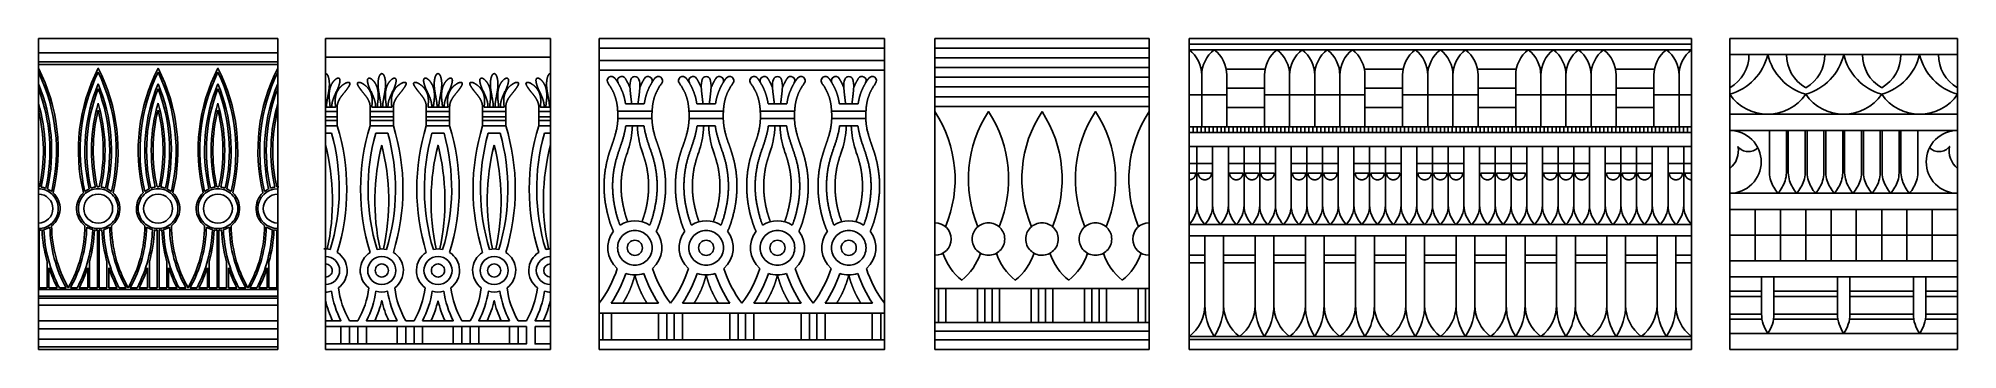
# Model space of a CAD drawing. Extents: x -111 to 2985, y -118 to 122.
# Drawn here: x -110.9 to 115.9, y 44.8 to 81.5 of the extents above; entities that cross this region are included whole.
import ezdxf

# ---------------------------------------------------------------- set-up
doc = ezdxf.new("R2010")
doc.units = 0
doc.layers.add('LAYER_03', color=5, linetype='CONTINUOUS')

msp = doc.modelspace()

# ---------------------------------------------------------------- linework, layer by layer
at = {"layer": 'LAYER_03'}
for points in [[(-110.94, 81.5), (-82.64, 81.5)], [(-110.94, 81.5), (-110.94, 44.77)], [(-110.94, 79.79), (-82.64, 79.79)], [(-82.64, 81.5), (-82.64, 44.77)], [(-76.99, 81.5), (-50.42, 81.5)], [(-76.99, 81.5), (-76.99, 44.77)], [(-50.42, 81.5), (-50.42, 44.77)], [(-44.64, 81.5), (-10.93, 81.5)], [(-44.64, 44.77), (-10.93, 44.77), (-10.93, 81.5)], [(-44.64, 44.77), (-44.64, 81.5)], [(-44.64, 80.35), (-10.93, 80.35)], [(-4.96, 81.5), (-4.96, 44.77)], [(-4.96, 81.5), (20.35, 81.5)], [(-4.96, 80.35), (20.35, 80.35)], [(20.35, 81.5), (20.35, 44.77)], [(25.09, 81.5), (25.09, 44.77)], [(25.09, 81.5), (54.79, 81.5)], [(25.09, 80.83), (54.79, 80.83)], [(25.09, 80.16), (54.79, 80.16)], [(84.48, 81.5), (54.79, 81.5)], [(84.48, 80.83), (54.79, 80.83)], [(84.48, 80.16), (54.79, 80.16)], [(84.48, 81.5), (84.48, 44.77)], [(89, 81.5), (89, 70.64), (89, 63.22)], [(89, 81.5), (115.93, 81.5)], [(89, 79.6), (97.98, 79.6), (106.96, 79.6), (115.93, 79.6)], [(115.93, 81.5), (115.93, 61.32), (115.93, 55.25), (115.93, 44.77)], [(-110.94, 78.72), (-82.64, 78.72)], [(-110.94, 78.41), (-82.64, 78.41)], [(-76.99, 79.28), (-50.42, 79.28)], [(-76.89, 73.39), (-76.89, 73.4), (-76.89, 73.42), (-76.89, 73.44), (-76.89, 73.45), (-76.89, 73.47), (-76.89, 73.49), (-76.89, 73.5), (-76.89, 73.52), (-76.89, 73.54), (-76.89, 73.55), (-76.88, 73.57), (-76.88, 73.59), (-76.88, 73.62), (-76.88, 73.66), (-76.88, 73.69), (-76.87, 73.72), (-76.87, 73.75), (-76.87, 73.79), (-76.86, 73.82), (-76.86, 73.85), (-76.86, 73.89), (-76.85, 73.92), (-76.85, 73.95), (-76.84, 73.98), (-76.84, 74.02), (-76.83, 74.05), (-76.83, 74.08), (-76.82, 74.11), (-76.82, 74.15), (-76.81, 74.18), (-76.81, 74.21), (-76.8, 74.24), (-76.79, 74.27), (-76.79, 74.31), (-76.78, 74.37), (-76.77, 74.43), (-76.75, 74.5), (-76.74, 74.56), (-76.73, 74.62), (-76.72, 74.68), (-76.71, 74.75), (-76.69, 74.81), (-76.68, 74.87), (-76.67, 74.94), (-76.66, 75), (-76.65, 75.06), (-76.64, 75.12), (-76.63, 75.19), (-76.62, 75.22), (-76.62, 75.25), (-76.61, 75.28), (-76.61, 75.31), (-76.61, 75.34), (-76.6, 75.38), (-76.6, 75.41), (-76.59, 75.44), (-76.59, 75.47), (-76.58, 75.5), (-76.58, 75.54), (-76.57, 75.57), (-76.57, 75.6), (-76.57, 75.63), (-76.56, 75.67), (-76.56, 75.7), (-76.56, 75.73), (-76.55, 75.76), (-76.55, 75.8), (-76.55, 75.83), (-76.55, 75.86), (-76.55, 75.9), (-76.54, 75.93), (-76.54, 75.95), (-76.54, 75.96), (-76.54, 75.98), (-76.54, 76), (-76.54, 76.01), (-76.54, 76.03), (-76.54, 76.05), (-76.54, 76.06), (-76.54, 76.08), (-76.54, 76.1), (-76.54, 76.12), (-76.54, 76.13), (-76.54, 76.15), (-76.54, 76.17), (-76.54, 76.19), (-76.54, 76.2), (-76.54, 76.22), (-76.54, 76.24), (-76.54, 76.26), (-76.54, 76.27), (-76.55, 76.29), (-76.55, 76.31), (-76.55, 76.33), (-76.55, 76.34), (-76.55, 76.36), (-76.55, 76.38), (-76.55, 76.4), (-76.55, 76.41), (-76.56, 76.43), (-76.56, 76.45), (-76.56, 76.47), (-76.56, 76.49), (-76.56, 76.51), (-76.57, 76.52), (-76.57, 76.54), (-76.57, 76.56), (-76.57, 76.58), (-76.58, 76.6), (-76.58, 76.62), (-76.58, 76.63), (-76.59, 76.65), (-76.59, 76.67), (-76.59, 76.69), (-76.6, 76.71), (-76.6, 76.73), (-76.6, 76.75), (-76.61, 76.76), (-76.61, 76.78), (-76.62, 76.8), (-76.62, 76.82), (-76.63, 76.84), (-76.63, 76.85), (-76.63, 76.87), (-76.64, 76.89), (-76.64, 76.91), (-76.65, 76.92), (-76.65, 76.94), (-76.66, 76.96), (-76.67, 76.97), (-76.67, 76.99), (-76.68, 77.01), (-76.68, 77.02), (-76.69, 77.04), (-76.7, 77.05), (-76.7, 77.07), (-76.71, 77.08), (-76.71, 77.09), (-76.71, 77.1), (-76.72, 77.1), (-76.72, 77.11), (-76.72, 77.12), (-76.73, 77.12), (-76.73, 77.13), (-76.73, 77.14), (-76.74, 77.14), (-76.74, 77.15), (-76.75, 77.16), (-76.75, 77.16), (-76.75, 77.17), (-76.76, 77.18), (-76.76, 77.18), (-76.76, 77.19), (-76.77, 77.2), (-76.77, 77.2), (-76.78, 77.21), (-76.78, 77.21), (-76.78, 77.22), (-76.79, 77.22), (-76.79, 77.23), (-76.8, 77.23), (-76.8, 77.24), (-76.8, 77.24), (-76.81, 77.25), (-76.81, 77.25), (-76.82, 77.26), (-76.82, 77.26), (-76.82, 77.27), (-76.83, 77.27), (-76.83, 77.28), (-76.84, 77.28), (-76.84, 77.29), (-76.85, 77.29), (-76.85, 77.29), (-76.86, 77.3), (-76.86, 77.3), (-76.87, 77.3), (-76.87, 77.31), (-76.87, 77.31), (-76.88, 77.31), (-76.88, 77.32), (-76.89, 77.32), (-76.89, 77.32), (-76.9, 77.32), (-76.9, 77.33), (-76.91, 77.33), (-76.91, 77.33), (-76.92, 77.33), (-76.92, 77.34), (-76.93, 77.34), (-76.93, 77.34), (-76.94, 77.34), (-76.94, 77.34), (-76.95, 77.34), (-76.95, 77.34), (-76.96, 77.34), (-76.97, 77.35), (-76.97, 77.35), (-76.98, 77.35), (-76.98, 77.35), (-76.99, 77.35)], [(-70.25, 73.39), (-70.25, 73.4), (-70.25, 73.42), (-70.25, 73.44), (-70.25, 73.45), (-70.25, 73.47), (-70.25, 73.49), (-70.25, 73.5), (-70.24, 73.52), (-70.24, 73.54), (-70.24, 73.55), (-70.24, 73.57), (-70.24, 73.59), (-70.24, 73.62), (-70.24, 73.66), (-70.23, 73.69), (-70.23, 73.72), (-70.23, 73.75), (-70.22, 73.79), (-70.22, 73.82), (-70.22, 73.85), (-70.21, 73.89), (-70.21, 73.92), (-70.2, 73.95), (-70.2, 73.98), (-70.19, 74.02), (-70.19, 74.05), (-70.18, 74.08), (-70.18, 74.11), (-70.17, 74.15), (-70.17, 74.18), (-70.16, 74.21), (-70.16, 74.24), (-70.15, 74.27), (-70.15, 74.31), (-70.13, 74.37), (-70.12, 74.43), (-70.11, 74.5), (-70.1, 74.56), (-70.09, 74.62), (-70.08, 74.68), (-70.06, 74.75), (-70.05, 74.81), (-70.04, 74.87), (-70.03, 74.94), (-70.02, 75), (-70.01, 75.06), (-70, 75.12), (-69.99, 75.19), (-69.98, 75.22), (-69.98, 75.25), (-69.97, 75.28), (-69.97, 75.31), (-69.96, 75.34), (-69.96, 75.38), (-69.95, 75.41), (-69.95, 75.44), (-69.94, 75.47), (-69.94, 75.5), (-69.94, 75.54), (-69.93, 75.57), (-69.93, 75.6), (-69.93, 75.63), (-69.92, 75.67), (-69.92, 75.7), (-69.92, 75.73), (-69.91, 75.76), (-69.91, 75.8), (-69.91, 75.83), (-69.91, 75.86), (-69.9, 75.9), (-69.9, 75.93), (-69.9, 75.95), (-69.9, 75.96), (-69.9, 75.98), (-69.9, 76), (-69.9, 76.01), (-69.9, 76.03), (-69.9, 76.05), (-69.9, 76.06), (-69.9, 76.08), (-69.9, 76.1), (-69.9, 76.12), (-69.9, 76.13), (-69.9, 76.15), (-69.9, 76.17), (-69.9, 76.19), (-69.9, 76.2), (-69.9, 76.22), (-69.9, 76.24), (-69.9, 76.26), (-69.9, 76.27), (-69.9, 76.29), (-69.9, 76.31), (-69.9, 76.33), (-69.91, 76.34), (-69.91, 76.36), (-69.91, 76.38), (-69.91, 76.4), (-69.91, 76.41), (-69.91, 76.43), (-69.92, 76.45), (-69.92, 76.47), (-69.92, 76.49), (-69.92, 76.51), (-69.92, 76.52), (-69.93, 76.54), (-69.93, 76.56), (-69.93, 76.58), (-69.94, 76.6), (-69.94, 76.62), (-69.94, 76.63), (-69.94, 76.65), (-69.95, 76.67), (-69.95, 76.69), (-69.95, 76.71), (-69.96, 76.73), (-69.96, 76.75), (-69.97, 76.76), (-69.97, 76.78), (-69.97, 76.8), (-69.98, 76.82), (-69.98, 76.84), (-69.99, 76.85), (-69.99, 76.87), (-70, 76.89), (-70, 76.91), (-70.01, 76.92), (-70.01, 76.94), (-70.02, 76.96), (-70.02, 76.97), (-70.03, 76.99), (-70.03, 77.01), (-70.04, 77.02), (-70.05, 77.04), (-70.05, 77.05), (-70.06, 77.07), (-70.07, 77.08), (-70.07, 77.09), (-70.07, 77.1), (-70.08, 77.1), (-70.08, 77.11), (-70.08, 77.12), (-70.09, 77.12), (-70.09, 77.13), (-70.09, 77.14), (-70.1, 77.14), (-70.1, 77.15), (-70.1, 77.16), (-70.11, 77.16), (-70.11, 77.17), (-70.11, 77.18), (-70.12, 77.18), (-70.12, 77.19), (-70.13, 77.2), (-70.13, 77.2), (-70.13, 77.21), (-70.14, 77.21), (-70.14, 77.22), (-70.15, 77.22), (-70.15, 77.23), (-70.15, 77.23), (-70.16, 77.24), (-70.16, 77.24), (-70.17, 77.25), (-70.17, 77.25), (-70.17, 77.26), (-70.18, 77.26), (-70.18, 77.27), (-70.19, 77.27), (-70.19, 77.28), (-70.2, 77.28), (-70.2, 77.29), (-70.2, 77.29), (-70.21, 77.29), (-70.21, 77.3), (-70.22, 77.3), (-70.22, 77.3), (-70.23, 77.31), (-70.23, 77.31), (-70.24, 77.31), (-70.24, 77.32), (-70.25, 77.32), (-70.25, 77.32), (-70.26, 77.32), (-70.26, 77.33), (-70.27, 77.33), (-70.27, 77.33), (-70.28, 77.33), (-70.28, 77.34), (-70.29, 77.34), (-70.29, 77.34), (-70.3, 77.34), (-70.3, 77.34), (-70.31, 77.34), (-70.31, 77.34), (-70.32, 77.34), (-70.32, 77.35), (-70.33, 77.35), (-70.33, 77.35), (-70.34, 77.35), (-70.35, 77.35), (-70.35, 77.35), (-70.36, 77.35), (-70.36, 77.35), (-70.37, 77.35), (-70.37, 77.34), (-70.38, 77.34), (-70.38, 77.34), (-70.39, 77.34), (-70.39, 77.34), (-70.4, 77.34), (-70.4, 77.34), (-70.41, 77.34), (-70.41, 77.33), (-70.42, 77.33), (-70.42, 77.33), (-70.43, 77.33), (-70.43, 77.32), (-70.44, 77.32), (-70.44, 77.32), (-70.45, 77.32), (-70.45, 77.31), (-70.46, 77.31), (-70.46, 77.31), (-70.47, 77.3), (-70.47, 77.3), (-70.48, 77.3), (-70.48, 77.29), (-70.49, 77.29), (-70.49, 77.29), (-70.49, 77.28), (-70.5, 77.28), (-70.5, 77.27), (-70.51, 77.27), (-70.51, 77.26), (-70.52, 77.26), (-70.52, 77.25), (-70.52, 77.25), (-70.53, 77.24), (-70.53, 77.24), (-70.54, 77.23), (-70.54, 77.23), (-70.55, 77.22), (-70.55, 77.22), (-70.55, 77.21), (-70.56, 77.21), (-70.56, 77.2), (-70.56, 77.2), (-70.57, 77.19), (-70.57, 77.18), (-70.58, 77.18), (-70.58, 77.17), (-70.58, 77.16), (-70.59, 77.16), (-70.59, 77.15), (-70.59, 77.14), (-70.6, 77.14), (-70.6, 77.13), (-70.6, 77.12), (-70.61, 77.12), (-70.61, 77.11), (-70.61, 77.1), (-70.62, 77.1), (-70.62, 77.09), (-70.62, 77.08), (-70.63, 77.07), (-70.64, 77.05), (-70.64, 77.04), (-70.65, 77.02), (-70.66, 77.01), (-70.66, 76.99), (-70.67, 76.97), (-70.67, 76.96), (-70.68, 76.94), (-70.68, 76.92), (-70.69, 76.91), (-70.69, 76.89), (-70.7, 76.87), (-70.7, 76.85), (-70.71, 76.84), (-70.71, 76.82), (-70.72, 76.8), (-70.72, 76.78), (-70.72, 76.76), (-70.73, 76.75), (-70.73, 76.73), (-70.74, 76.71), (-70.74, 76.69), (-70.74, 76.67), (-70.75, 76.65), (-70.75, 76.63), (-70.75, 76.62), (-70.75, 76.6), (-70.76, 76.58), (-70.76, 76.56), (-70.76, 76.54), (-70.77, 76.52), (-70.77, 76.51), (-70.77, 76.49), (-70.77, 76.47), (-70.77, 76.45), (-70.78, 76.43), (-70.78, 76.41), (-70.78, 76.4), (-70.78, 76.38), (-70.78, 76.36), (-70.78, 76.34), (-70.79, 76.33), (-70.79, 76.31), (-70.79, 76.29), (-70.79, 76.27), (-70.79, 76.26), (-70.79, 76.24), (-70.79, 76.22), (-70.79, 76.2), (-70.79, 76.19), (-70.79, 76.17), (-70.79, 76.15), (-70.79, 76.13), (-70.79, 76.12), (-70.79, 76.1), (-70.79, 76.08), (-70.79, 76.06), (-70.79, 76.05), (-70.79, 76.03), (-70.79, 76.01), (-70.79, 76), (-70.79, 75.98), (-70.79, 75.96), (-70.79, 75.95), (-70.79, 75.93), (-70.79, 75.9), (-70.79, 75.86), (-70.78, 75.83), (-70.78, 75.8), (-70.78, 75.76), (-70.77, 75.73), (-70.77, 75.7), (-70.77, 75.67), (-70.77, 75.63), (-70.76, 75.6), (-70.76, 75.57), (-70.75, 75.54), (-70.75, 75.5), (-70.75, 75.47), (-70.74, 75.44), (-70.74, 75.41), (-70.73, 75.38), (-70.73, 75.34), (-70.72, 75.31), (-70.72, 75.28), (-70.71, 75.25), (-70.71, 75.22), (-70.7, 75.19), (-70.69, 75.12), (-70.68, 75.06), (-70.67, 75), (-70.66, 74.94), (-70.65, 74.87), (-70.64, 74.81), (-70.63, 74.75), (-70.61, 74.68), (-70.6, 74.62), (-70.59, 74.56), (-70.58, 74.5), (-70.57, 74.43), (-70.56, 74.37), (-70.54, 74.31), (-70.54, 74.27), (-70.53, 74.24), (-70.53, 74.21), (-70.52, 74.18), (-70.52, 74.15), (-70.51, 74.11), (-70.51, 74.08), (-70.5, 74.05), (-70.5, 74.02), (-70.49, 73.98), (-70.49, 73.95), (-70.48, 73.92), (-70.48, 73.89), (-70.47, 73.85), (-70.47, 73.82), (-70.47, 73.79), (-70.46, 73.75), (-70.46, 73.72), (-70.46, 73.69), (-70.45, 73.66), (-70.45, 73.62), (-70.45, 73.59), (-70.45, 73.57), (-70.45, 73.55), (-70.45, 73.54), (-70.45, 73.52), (-70.44, 73.5), (-70.44, 73.49), (-70.44, 73.47), (-70.44, 73.45), (-70.44, 73.44), (-70.44, 73.42), (-70.44, 73.4), (-70.44, 73.39)], [(-63.8, 73.39), (-63.8, 73.4), (-63.8, 73.42), (-63.8, 73.44), (-63.8, 73.45), (-63.8, 73.47), (-63.8, 73.49), (-63.8, 73.5), (-63.8, 73.52), (-63.8, 73.54), (-63.8, 73.55), (-63.81, 73.57), (-63.81, 73.59), (-63.81, 73.62), (-63.81, 73.66), (-63.81, 73.69), (-63.82, 73.72), (-63.82, 73.75), (-63.82, 73.79), (-63.83, 73.82), (-63.83, 73.85), (-63.83, 73.89), (-63.84, 73.92), (-63.84, 73.95), (-63.85, 73.98), (-63.85, 74.02), (-63.86, 74.05), (-63.86, 74.08), (-63.87, 74.11), (-63.87, 74.15), (-63.88, 74.18), (-63.88, 74.21), (-63.89, 74.24), (-63.9, 74.27), (-63.9, 74.31), (-63.91, 74.37), (-63.93, 74.43), (-63.94, 74.5), (-63.95, 74.56), (-63.96, 74.62), (-63.97, 74.68), (-63.98, 74.75), (-64, 74.81), (-64.01, 74.87), (-64.02, 74.94), (-64.03, 75), (-64.04, 75.06), (-64.05, 75.12), (-64.06, 75.19), (-64.07, 75.22), (-64.07, 75.25), (-64.08, 75.28), (-64.08, 75.31), (-64.09, 75.34), (-64.09, 75.38), (-64.09, 75.41), (-64.1, 75.44), (-64.1, 75.47), (-64.11, 75.5), (-64.11, 75.54), (-64.12, 75.57), (-64.12, 75.6), (-64.12, 75.63), (-64.13, 75.67), (-64.13, 75.7), (-64.13, 75.73), (-64.14, 75.76), (-64.14, 75.8), (-64.14, 75.83), (-64.14, 75.86), (-64.14, 75.9), (-64.15, 75.93), (-64.15, 75.95), (-64.15, 75.96), (-64.15, 75.98), (-64.15, 76), (-64.15, 76.01), (-64.15, 76.03), (-64.15, 76.05), (-64.15, 76.06), (-64.15, 76.08), (-64.15, 76.1), (-64.15, 76.12), (-64.15, 76.13), (-64.15, 76.15), (-64.15, 76.17), (-64.15, 76.19), (-64.15, 76.2), (-64.15, 76.22), (-64.15, 76.24), (-64.15, 76.26), (-64.15, 76.27), (-64.15, 76.29), (-64.14, 76.31), (-64.14, 76.33), (-64.14, 76.34), (-64.14, 76.36), (-64.14, 76.38), (-64.14, 76.4), (-64.14, 76.41), (-64.13, 76.43), (-64.13, 76.45), (-64.13, 76.47), (-64.13, 76.49), (-64.13, 76.51), (-64.12, 76.52), (-64.12, 76.54), (-64.12, 76.56), (-64.12, 76.58), (-64.11, 76.6), (-64.11, 76.62), (-64.11, 76.63), (-64.1, 76.65), (-64.1, 76.67), (-64.1, 76.69), (-64.09, 76.71), (-64.09, 76.73), (-64.09, 76.75), (-64.08, 76.76), (-64.08, 76.78), (-64.07, 76.8), (-64.07, 76.82), (-64.06, 76.84), (-64.06, 76.85), (-64.06, 76.87), (-64.05, 76.89), (-64.05, 76.91), (-64.04, 76.92), (-64.04, 76.94), (-64.03, 76.96), (-64.02, 76.97), (-64.02, 76.99), (-64.01, 77.01), (-64.01, 77.02), (-64, 77.04), (-64, 77.05), (-63.99, 77.07), (-63.98, 77.08), (-63.98, 77.09), (-63.98, 77.1), (-63.97, 77.1), (-63.97, 77.11), (-63.97, 77.12), (-63.96, 77.12), (-63.96, 77.13), (-63.96, 77.14), (-63.95, 77.14), (-63.95, 77.15), (-63.94, 77.16), (-63.94, 77.16), (-63.94, 77.17), (-63.93, 77.18), (-63.93, 77.18), (-63.93, 77.19), (-63.92, 77.2), (-63.92, 77.2), (-63.91, 77.21), (-63.91, 77.21), (-63.91, 77.22), (-63.9, 77.22), (-63.9, 77.23), (-63.89, 77.23), (-63.89, 77.24), (-63.89, 77.24), (-63.88, 77.25), (-63.88, 77.25), (-63.87, 77.26), (-63.87, 77.26), (-63.87, 77.27), (-63.86, 77.27), (-63.86, 77.28), (-63.85, 77.28), (-63.85, 77.29), (-63.84, 77.29), (-63.84, 77.29), (-63.83, 77.3), (-63.83, 77.3), (-63.83, 77.3), (-63.82, 77.31), (-63.82, 77.31), (-63.81, 77.31), (-63.81, 77.32), (-63.8, 77.32), (-63.8, 77.32), (-63.79, 77.32), (-63.79, 77.33), (-63.78, 77.33), (-63.78, 77.33), (-63.77, 77.33), (-63.77, 77.34), (-63.76, 77.34), (-63.76, 77.34), (-63.75, 77.34), (-63.75, 77.34), (-63.74, 77.34), (-63.74, 77.34), (-63.73, 77.34), (-63.72, 77.35), (-63.72, 77.35), (-63.71, 77.35), (-63.71, 77.35), (-63.7, 77.35), (-63.7, 77.35), (-63.69, 77.35), (-63.69, 77.35), (-63.68, 77.35), (-63.68, 77.34), (-63.67, 77.34), (-63.66, 77.34), (-63.66, 77.34), (-63.65, 77.34), (-63.65, 77.34), (-63.64, 77.34), (-63.64, 77.34), (-63.63, 77.33), (-63.63, 77.33), (-63.62, 77.33), (-63.62, 77.33), (-63.61, 77.32), (-63.61, 77.32), (-63.6, 77.32), (-63.6, 77.32), (-63.59, 77.31), (-63.59, 77.31), (-63.59, 77.31), (-63.58, 77.3), (-63.58, 77.3), (-63.57, 77.3), (-63.57, 77.29), (-63.56, 77.29), (-63.56, 77.29), (-63.55, 77.28), (-63.55, 77.28), (-63.54, 77.27), (-63.54, 77.27), (-63.54, 77.26), (-63.53, 77.26), (-63.53, 77.25), (-63.52, 77.25), (-63.52, 77.24), (-63.51, 77.24), (-63.51, 77.23), (-63.51, 77.23), (-63.5, 77.22), (-63.5, 77.22), (-63.49, 77.21), (-63.49, 77.21), (-63.49, 77.2), (-63.48, 77.2), (-63.48, 77.19), (-63.48, 77.18), (-63.47, 77.18), (-63.47, 77.17), (-63.46, 77.16), (-63.46, 77.16), (-63.46, 77.15), (-63.45, 77.14), (-63.45, 77.14), (-63.45, 77.13), (-63.44, 77.12), (-63.44, 77.12), (-63.44, 77.11), (-63.43, 77.1), (-63.43, 77.1), (-63.43, 77.09), (-63.42, 77.08), (-63.42, 77.07), (-63.41, 77.05), (-63.4, 77.04), (-63.4, 77.02), (-63.39, 77.01), (-63.39, 76.99), (-63.38, 76.97), (-63.38, 76.96), (-63.37, 76.94), (-63.37, 76.92), (-63.36, 76.91), (-63.36, 76.89), (-63.35, 76.87), (-63.35, 76.85), (-63.34, 76.84), (-63.34, 76.82), (-63.33, 76.8), (-63.33, 76.78), (-63.32, 76.76), (-63.32, 76.75), (-63.32, 76.73), (-63.31, 76.71), (-63.31, 76.69), (-63.31, 76.67), (-63.3, 76.65), (-63.3, 76.63), (-63.3, 76.62), (-63.29, 76.6), (-63.29, 76.58), (-63.29, 76.56), (-63.28, 76.54), (-63.28, 76.52), (-63.28, 76.51), (-63.28, 76.49), (-63.28, 76.47), (-63.27, 76.45), (-63.27, 76.43), (-63.27, 76.41), (-63.27, 76.4), (-63.27, 76.38), (-63.27, 76.36), (-63.26, 76.34), (-63.26, 76.33), (-63.26, 76.31), (-63.26, 76.29), (-63.26, 76.27), (-63.26, 76.26), (-63.26, 76.24), (-63.26, 76.22), (-63.26, 76.2), (-63.26, 76.19), (-63.26, 76.17), (-63.26, 76.15), (-63.26, 76.13), (-63.26, 76.12), (-63.26, 76.1), (-63.26, 76.08), (-63.26, 76.06), (-63.26, 76.05), (-63.26, 76.03), (-63.26, 76.01), (-63.26, 76), (-63.26, 75.98), (-63.26, 75.96), (-63.26, 75.95), (-63.26, 75.93), (-63.26, 75.9), (-63.26, 75.86), (-63.27, 75.83), (-63.27, 75.8), (-63.27, 75.76), (-63.27, 75.73), (-63.28, 75.7), (-63.28, 75.67), (-63.28, 75.63), (-63.29, 75.6), (-63.29, 75.57), (-63.29, 75.54), (-63.3, 75.5), (-63.3, 75.47), (-63.31, 75.44), (-63.31, 75.41), (-63.32, 75.38), (-63.32, 75.34), (-63.33, 75.31), (-63.33, 75.28), (-63.33, 75.25), (-63.34, 75.22), (-63.34, 75.19), (-63.36, 75.12), (-63.37, 75.06), (-63.38, 75), (-63.39, 74.94), (-63.4, 74.87), (-63.41, 74.81), (-63.42, 74.75), (-63.43, 74.68), (-63.45, 74.62), (-63.46, 74.56), (-63.47, 74.5), (-63.48, 74.43), (-63.49, 74.37), (-63.5, 74.31), (-63.51, 74.27), (-63.52, 74.24), (-63.52, 74.21), (-63.53, 74.18), (-63.53, 74.15), (-63.54, 74.11), (-63.54, 74.08), (-63.55, 74.05), (-63.55, 74.02), (-63.56, 73.98), (-63.56, 73.95), (-63.57, 73.92), (-63.57, 73.89), (-63.57, 73.85), (-63.58, 73.82), (-63.58, 73.79), (-63.59, 73.75), (-63.59, 73.72), (-63.59, 73.69), (-63.59, 73.66), (-63.6, 73.62), (-63.6, 73.59), (-63.6, 73.57), (-63.6, 73.55), (-63.6, 73.54), (-63.6, 73.52), (-63.6, 73.5), (-63.6, 73.49), (-63.6, 73.47), (-63.6, 73.45), (-63.6, 73.44), (-63.61, 73.42), (-63.61, 73.4), (-63.61, 73.39)], [(-56.96, 73.39), (-56.96, 73.4), (-56.96, 73.42), (-56.96, 73.44), (-56.96, 73.45), (-56.96, 73.47), (-56.96, 73.49), (-56.96, 73.5), (-56.96, 73.52), (-56.96, 73.54), (-56.96, 73.55), (-56.96, 73.57), (-56.96, 73.59), (-56.95, 73.62), (-56.95, 73.66), (-56.95, 73.69), (-56.95, 73.72), (-56.94, 73.75), (-56.94, 73.79), (-56.94, 73.82), (-56.93, 73.85), (-56.93, 73.89), (-56.92, 73.92), (-56.92, 73.95), (-56.92, 73.98), (-56.91, 74.02), (-56.91, 74.05), (-56.9, 74.08), (-56.89, 74.11), (-56.89, 74.15), (-56.88, 74.18), (-56.88, 74.21), (-56.87, 74.24), (-56.87, 74.27), (-56.86, 74.31), (-56.85, 74.37), (-56.84, 74.43), (-56.83, 74.5), (-56.81, 74.56), (-56.8, 74.62), (-56.79, 74.68), (-56.78, 74.75), (-56.77, 74.81), (-56.76, 74.87), (-56.75, 74.94), (-56.73, 75), (-56.72, 75.06), (-56.71, 75.12), (-56.7, 75.19), (-56.7, 75.22), (-56.69, 75.25), (-56.69, 75.28), (-56.68, 75.31), (-56.68, 75.34), (-56.67, 75.38), (-56.67, 75.41), (-56.66, 75.44), (-56.66, 75.47), (-56.66, 75.5), (-56.65, 75.54), (-56.65, 75.57), (-56.64, 75.6), (-56.64, 75.63), (-56.64, 75.67), (-56.63, 75.7), (-56.63, 75.73), (-56.63, 75.76), (-56.63, 75.8), (-56.62, 75.83), (-56.62, 75.86), (-56.62, 75.9), (-56.62, 75.93), (-56.62, 75.95), (-56.62, 75.96), (-56.61, 75.98), (-56.61, 76), (-56.61, 76.01), (-56.61, 76.03), (-56.61, 76.05), (-56.61, 76.06), (-56.61, 76.08), (-56.61, 76.1), (-56.61, 76.12), (-56.61, 76.13), (-56.61, 76.15), (-56.61, 76.17), (-56.61, 76.19), (-56.61, 76.2), (-56.61, 76.22), (-56.62, 76.24), (-56.62, 76.26), (-56.62, 76.27), (-56.62, 76.29), (-56.62, 76.31), (-56.62, 76.33), (-56.62, 76.34), (-56.62, 76.36), (-56.62, 76.38), (-56.63, 76.4), (-56.63, 76.41), (-56.63, 76.43), (-56.63, 76.45), (-56.63, 76.47), (-56.64, 76.49), (-56.64, 76.51), (-56.64, 76.52), (-56.64, 76.54), (-56.65, 76.56), (-56.65, 76.58), (-56.65, 76.6), (-56.65, 76.62), (-56.66, 76.63), (-56.66, 76.65), (-56.66, 76.67), (-56.67, 76.69), (-56.67, 76.71), (-56.67, 76.73), (-56.68, 76.75), (-56.68, 76.76), (-56.69, 76.78), (-56.69, 76.8), (-56.69, 76.82), (-56.7, 76.84), (-56.7, 76.85), (-56.71, 76.87), (-56.71, 76.89), (-56.72, 76.91), (-56.72, 76.92), (-56.73, 76.94), (-56.73, 76.96), (-56.74, 76.97), (-56.74, 76.99), (-56.75, 77.01), (-56.76, 77.02), (-56.76, 77.04), (-56.77, 77.05), (-56.77, 77.07), (-56.78, 77.08), (-56.78, 77.09), (-56.79, 77.1), (-56.79, 77.1), (-56.79, 77.11), (-56.8, 77.12), (-56.8, 77.12), (-56.8, 77.13), (-56.81, 77.14), (-56.81, 77.14), (-56.81, 77.15), (-56.82, 77.16), (-56.82, 77.16), (-56.83, 77.17), (-56.83, 77.18), (-56.83, 77.18), (-56.84, 77.19), (-56.84, 77.2), (-56.84, 77.2), (-56.85, 77.21), (-56.85, 77.21), (-56.86, 77.22), (-56.86, 77.22), (-56.86, 77.23), (-56.87, 77.23), (-56.87, 77.24), (-56.88, 77.24), (-56.88, 77.25), (-56.89, 77.25), (-56.89, 77.26), (-56.89, 77.26), (-56.9, 77.27), (-56.9, 77.27), (-56.91, 77.28), (-56.91, 77.28), (-56.92, 77.29), (-56.92, 77.29), (-56.92, 77.29), (-56.93, 77.3), (-56.93, 77.3), (-56.94, 77.3), (-56.94, 77.31), (-56.95, 77.31), (-56.95, 77.31), (-56.96, 77.32), (-56.96, 77.32), (-56.97, 77.32), (-56.97, 77.32), (-56.98, 77.33), (-56.98, 77.33), (-56.99, 77.33), (-56.99, 77.33), (-57, 77.34), (-57, 77.34), (-57.01, 77.34), (-57.01, 77.34), (-57.02, 77.34), (-57.02, 77.34), (-57.03, 77.34), (-57.03, 77.34), (-57.04, 77.35), (-57.04, 77.35), (-57.05, 77.35), (-57.05, 77.35), (-57.06, 77.35), (-57.07, 77.35), (-57.07, 77.35), (-57.08, 77.35), (-57.08, 77.35), (-57.09, 77.34), (-57.09, 77.34), (-57.1, 77.34), (-57.1, 77.34), (-57.11, 77.34), (-57.11, 77.34), (-57.12, 77.34), (-57.12, 77.34), (-57.13, 77.33), (-57.13, 77.33), (-57.14, 77.33), (-57.14, 77.33), (-57.15, 77.32), (-57.15, 77.32), (-57.16, 77.32), (-57.16, 77.32), (-57.17, 77.31), (-57.17, 77.31), (-57.18, 77.31), (-57.18, 77.3), (-57.19, 77.3), (-57.19, 77.3), (-57.2, 77.29), (-57.2, 77.29), (-57.21, 77.29), (-57.21, 77.28), (-57.21, 77.28), (-57.22, 77.27), (-57.22, 77.27), (-57.23, 77.26), (-57.23, 77.26), (-57.24, 77.25), (-57.24, 77.25), (-57.24, 77.24), (-57.25, 77.24), (-57.25, 77.23), (-57.26, 77.23), (-57.26, 77.22), (-57.26, 77.22), (-57.27, 77.21), (-57.27, 77.21), (-57.28, 77.2), (-57.28, 77.2), (-57.28, 77.19), (-57.29, 77.18), (-57.29, 77.18), (-57.3, 77.17), (-57.3, 77.16), (-57.3, 77.16), (-57.31, 77.15), (-57.31, 77.14), (-57.31, 77.14), (-57.32, 77.13), (-57.32, 77.12), (-57.32, 77.12), (-57.33, 77.11), (-57.33, 77.1), (-57.33, 77.1), (-57.34, 77.09), (-57.34, 77.08), (-57.35, 77.07), (-57.35, 77.05), (-57.36, 77.04), (-57.36, 77.02), (-57.37, 77.01), (-57.38, 76.99), (-57.38, 76.97), (-57.39, 76.96), (-57.39, 76.94), (-57.4, 76.92), (-57.4, 76.91), (-57.41, 76.89), (-57.41, 76.87), (-57.42, 76.85), (-57.42, 76.84), (-57.43, 76.82), (-57.43, 76.8), (-57.44, 76.78), (-57.44, 76.76), (-57.44, 76.75), (-57.45, 76.73), (-57.45, 76.71), (-57.45, 76.69), (-57.46, 76.67), (-57.46, 76.65), (-57.46, 76.63), (-57.47, 76.62), (-57.47, 76.6), (-57.47, 76.58), (-57.48, 76.56), (-57.48, 76.54), (-57.48, 76.52), (-57.48, 76.51), (-57.49, 76.49), (-57.49, 76.47), (-57.49, 76.45), (-57.49, 76.43), (-57.49, 76.41), (-57.49, 76.4), (-57.5, 76.38), (-57.5, 76.36), (-57.5, 76.34), (-57.5, 76.33), (-57.5, 76.31), (-57.5, 76.29), (-57.5, 76.27), (-57.5, 76.26), (-57.51, 76.24), (-57.51, 76.22), (-57.51, 76.2), (-57.51, 76.19), (-57.51, 76.17), (-57.51, 76.15), (-57.51, 76.13), (-57.51, 76.12), (-57.51, 76.1), (-57.51, 76.08), (-57.51, 76.06), (-57.51, 76.05), (-57.51, 76.03), (-57.51, 76.01), (-57.51, 76), (-57.51, 75.98), (-57.51, 75.96), (-57.5, 75.95), (-57.5, 75.93), (-57.5, 75.9), (-57.5, 75.86), (-57.5, 75.83), (-57.5, 75.8), (-57.49, 75.76), (-57.49, 75.73), (-57.49, 75.7), (-57.48, 75.67), (-57.48, 75.63), (-57.48, 75.6), (-57.47, 75.57), (-57.47, 75.54), (-57.46, 75.5), (-57.46, 75.47), (-57.46, 75.44), (-57.45, 75.41), (-57.45, 75.38), (-57.44, 75.34), (-57.44, 75.31), (-57.43, 75.28), (-57.43, 75.25), (-57.42, 75.22), (-57.42, 75.19), (-57.41, 75.12), (-57.4, 75.06), (-57.39, 75), (-57.38, 74.94), (-57.36, 74.87), (-57.35, 74.81), (-57.34, 74.75), (-57.33, 74.68), (-57.32, 74.62), (-57.31, 74.56), (-57.29, 74.5), (-57.28, 74.43), (-57.27, 74.37), (-57.26, 74.31), (-57.25, 74.27), (-57.25, 74.24), (-57.24, 74.21), (-57.24, 74.18), (-57.23, 74.15), (-57.23, 74.11), (-57.22, 74.08), (-57.22, 74.05), (-57.21, 74.02), (-57.21, 73.98), (-57.2, 73.95), (-57.2, 73.92), (-57.19, 73.89), (-57.19, 73.85), (-57.18, 73.82), (-57.18, 73.79), (-57.18, 73.75), (-57.17, 73.72), (-57.17, 73.69), (-57.17, 73.66), (-57.17, 73.62), (-57.16, 73.59), (-57.16, 73.57), (-57.16, 73.55), (-57.16, 73.54), (-57.16, 73.52), (-57.16, 73.5), (-57.16, 73.49), (-57.16, 73.47), (-57.16, 73.45), (-57.16, 73.44), (-57.16, 73.42), (-57.16, 73.4), (-57.16, 73.39)], [(-50.52, 73.39), (-50.52, 73.4), (-50.52, 73.42), (-50.52, 73.44), (-50.52, 73.45), (-50.52, 73.47), (-50.52, 73.49), (-50.52, 73.5), (-50.52, 73.52), (-50.52, 73.54), (-50.52, 73.55), (-50.52, 73.57), (-50.52, 73.59), (-50.52, 73.62), (-50.53, 73.66), (-50.53, 73.69), (-50.53, 73.72), (-50.54, 73.75), (-50.54, 73.79), (-50.54, 73.82), (-50.55, 73.85), (-50.55, 73.89), (-50.55, 73.92), (-50.56, 73.95), (-50.56, 73.98), (-50.57, 74.02), (-50.57, 74.05), (-50.58, 74.08), (-50.58, 74.11), (-50.59, 74.15), (-50.59, 74.18), (-50.6, 74.21), (-50.61, 74.24), (-50.61, 74.27), (-50.62, 74.31), (-50.63, 74.37), (-50.64, 74.43), (-50.65, 74.5), (-50.66, 74.56), (-50.68, 74.62), (-50.69, 74.68), (-50.7, 74.75), (-50.71, 74.81), (-50.72, 74.87), (-50.73, 74.94), (-50.74, 75), (-50.76, 75.06), (-50.77, 75.12), (-50.78, 75.19), (-50.78, 75.22), (-50.79, 75.25), (-50.79, 75.28), (-50.8, 75.31), (-50.8, 75.34), (-50.81, 75.38), (-50.81, 75.41), (-50.81, 75.44), (-50.82, 75.47), (-50.82, 75.5), (-50.83, 75.54), (-50.83, 75.57), (-50.83, 75.6), (-50.84, 75.63), (-50.84, 75.67), (-50.84, 75.7), (-50.85, 75.73), (-50.85, 75.76), (-50.85, 75.8), (-50.86, 75.83), (-50.86, 75.86), (-50.86, 75.9), (-50.86, 75.93), (-50.86, 75.95), (-50.86, 75.96), (-50.86, 75.98), (-50.86, 76), (-50.86, 76.01), (-50.87, 76.03), (-50.87, 76.05), (-50.87, 76.06), (-50.87, 76.08), (-50.87, 76.1), (-50.87, 76.12), (-50.87, 76.13), (-50.87, 76.15), (-50.87, 76.17), (-50.86, 76.19), (-50.86, 76.2), (-50.86, 76.22), (-50.86, 76.24), (-50.86, 76.26), (-50.86, 76.27), (-50.86, 76.29), (-50.86, 76.31), (-50.86, 76.33), (-50.86, 76.34), (-50.86, 76.36), (-50.85, 76.38), (-50.85, 76.4), (-50.85, 76.41), (-50.85, 76.43), (-50.85, 76.45), (-50.85, 76.47), (-50.84, 76.49), (-50.84, 76.51), (-50.84, 76.52), (-50.84, 76.54), (-50.83, 76.56), (-50.83, 76.58), (-50.83, 76.6), (-50.83, 76.62), (-50.82, 76.63), (-50.82, 76.65), (-50.82, 76.67), (-50.81, 76.69), (-50.81, 76.71), (-50.8, 76.73), (-50.8, 76.75), (-50.8, 76.76), (-50.79, 76.78), (-50.79, 76.8), (-50.78, 76.82), (-50.78, 76.84), (-50.78, 76.85), (-50.77, 76.87), (-50.77, 76.89), (-50.76, 76.91), (-50.76, 76.92), (-50.75, 76.94), (-50.75, 76.96), (-50.74, 76.97), (-50.73, 76.99), (-50.73, 77.01), (-50.72, 77.02), (-50.72, 77.04), (-50.71, 77.05), (-50.7, 77.07), (-50.7, 77.08), (-50.69, 77.09), (-50.69, 77.1), (-50.69, 77.1), (-50.68, 77.11), (-50.68, 77.12), (-50.68, 77.12), (-50.67, 77.13), (-50.67, 77.14), (-50.67, 77.14), (-50.66, 77.15), (-50.66, 77.16), (-50.66, 77.16), (-50.65, 77.17), (-50.65, 77.18), (-50.65, 77.18), (-50.64, 77.19), (-50.64, 77.2), (-50.63, 77.2), (-50.63, 77.21), (-50.63, 77.21), (-50.62, 77.22), (-50.62, 77.22), (-50.61, 77.23), (-50.61, 77.23), (-50.61, 77.24), (-50.6, 77.24), (-50.6, 77.25), (-50.59, 77.25), (-50.59, 77.26), (-50.59, 77.26), (-50.58, 77.27), (-50.58, 77.27), (-50.57, 77.28), (-50.57, 77.28), (-50.56, 77.29), (-50.56, 77.29), (-50.55, 77.29), (-50.55, 77.3), (-50.55, 77.3), (-50.54, 77.3), (-50.54, 77.31), (-50.53, 77.31), (-50.53, 77.31), (-50.52, 77.32), (-50.52, 77.32), (-50.51, 77.32), (-50.51, 77.32), (-50.5, 77.33), (-50.5, 77.33), (-50.49, 77.33), (-50.49, 77.33), (-50.48, 77.34), (-50.48, 77.34), (-50.47, 77.34), (-50.47, 77.34), (-50.46, 77.34), (-50.46, 77.34), (-50.45, 77.34), (-50.45, 77.34), (-50.44, 77.35), (-50.43, 77.35), (-50.43, 77.35), (-50.42, 77.35), (-50.42, 77.35)], [(-44.64, 78.91), (-10.93, 78.91)], [(-44.64, 77.76), (-10.93, 77.76)], [(-4.96, 79.21), (20.35, 79.21)], [(-4.96, 78.06), (20.35, 78.06)], [(29.48, 77.87), (34.07, 77.87)], [(29.54, 77.16), (29.54, 71.06)], [(34, 71.06), (34, 77.16)], [(36.97, 71.06), (36.97, 77.16)], [(39.94, 71.06), (39.94, 77.16)], [(42.91, 71.06), (42.91, 77.16)], [(45.81, 77.87), (50.4, 77.87)], [(53.3, 77.16), (53.3, 71.06)], [(56.27, 77.16), (56.27, 71.06)], [(63.76, 77.87), (59.17, 77.87)], [(59.24, 77.16), (59.24, 71.06)], [(63.7, 71.06), (63.7, 77.16)], [(69.64, 71.06), (69.64, 77.16)], [(72.6, 71.06), (72.6, 77.16)], [(80.1, 77.87), (75.51, 77.87)], [(83, 77.16), (83, 71.06)], [(-76.99, 72.87), (-75.61, 72.87), (-75.61, 73.39), (-75.61, 73.4), (-75.61, 73.41), (-75.61, 73.43), (-75.61, 73.44), (-75.61, 73.45), (-75.61, 73.47), (-75.61, 73.48), (-75.61, 73.49), (-75.61, 73.51), (-75.61, 73.52), (-75.61, 73.53), (-75.61, 73.55), (-75.61, 73.56), (-75.61, 73.57), (-75.6, 73.59), (-75.6, 73.6), (-75.6, 73.61), (-75.6, 73.63), (-75.6, 73.64), (-75.6, 73.65), (-75.59, 73.67), (-75.59, 73.68), (-75.59, 73.69), (-75.59, 73.71), (-75.59, 73.72), (-75.58, 73.73), (-75.58, 73.75), (-75.58, 73.76), (-75.58, 73.77), (-75.57, 73.79), (-75.57, 73.8), (-75.57, 73.81), (-75.56, 73.82), (-75.56, 73.84), (-75.56, 73.85), (-75.55, 73.86), (-75.55, 73.88), (-75.54, 73.89), (-75.54, 73.9), (-75.54, 73.91), (-75.53, 73.93), (-75.53, 73.94), (-75.52, 73.95), (-75.52, 73.96), (-75.51, 73.98), (-75.51, 73.99), (-75.51, 74), (-75.5, 74.01), (-75.5, 74.03), (-75.49, 74.04), (-75.49, 74.05), (-75.48, 74.06), (-75.48, 74.07), (-75.47, 74.09), (-75.46, 74.1), (-75.46, 74.11), (-75.45, 74.12), (-75.45, 74.14), (-75.44, 74.15), (-75.44, 74.16), (-75.43, 74.17), (-75.43, 74.18), (-75.42, 74.19), (-75.41, 74.21), (-75.41, 74.22), (-75.4, 74.23), (-75.4, 74.24), (-75.39, 74.25), (-75.38, 74.26), (-75.38, 74.28), (-75.37, 74.29), (-75.36, 74.3), (-75.36, 74.31), (-75.35, 74.32), (-75.34, 74.34), (-75.33, 74.37), (-75.31, 74.39), (-75.3, 74.41), (-75.29, 74.43), (-75.27, 74.45), (-75.26, 74.48), (-75.25, 74.5), (-75.23, 74.52), (-75.22, 74.54), (-75.2, 74.56), (-75.19, 74.58), (-75.18, 74.6), (-75.16, 74.62), (-75.15, 74.64), (-75.13, 74.66), (-75.12, 74.68), (-75.1, 74.7), (-75.09, 74.72), (-75.07, 74.74), (-75.06, 74.76), (-75.04, 74.78), (-75.03, 74.8), (-75.01, 74.82), (-75, 74.84), (-74.98, 74.86), (-74.96, 74.88), (-74.95, 74.9), (-74.93, 74.92), (-74.92, 74.94), (-74.9, 74.95), (-74.87, 74.99), (-74.84, 75.03), (-74.82, 75.05), (-74.81, 75.07), (-74.79, 75.09), (-74.77, 75.11), (-74.76, 75.13), (-74.74, 75.15), (-74.73, 75.17), (-74.71, 75.19), (-74.69, 75.21), (-74.68, 75.23), (-74.66, 75.25), (-74.64, 75.27), (-74.63, 75.29), (-74.62, 75.3), (-74.61, 75.31), (-74.6, 75.32), (-74.59, 75.33), (-74.59, 75.34), (-74.58, 75.35), (-74.57, 75.36), (-74.56, 75.37), (-74.55, 75.38), (-74.54, 75.39), (-74.54, 75.4), (-74.53, 75.42), (-74.52, 75.43), (-74.51, 75.44), (-74.5, 75.45), (-74.49, 75.46), (-74.49, 75.47), (-74.48, 75.48), (-74.47, 75.5), (-74.46, 75.51), (-74.45, 75.52), (-74.44, 75.53), (-74.43, 75.54), (-74.43, 75.56), (-74.42, 75.57), (-74.41, 75.58), (-74.4, 75.59), (-74.39, 75.61), (-74.38, 75.62), (-74.37, 75.63), (-74.36, 75.66), (-74.34, 75.68), (-74.32, 75.71), (-74.3, 75.74), (-74.29, 75.75), (-74.29, 75.76), (-74.28, 75.78), (-74.27, 75.79), (-74.26, 75.8), (-74.25, 75.82), (-74.25, 75.83), (-74.24, 75.84), (-74.23, 75.85), (-74.22, 75.87), (-74.22, 75.88), (-74.21, 75.89), (-74.2, 75.91), (-74.19, 75.92), (-74.19, 75.93), (-74.18, 75.94), (-74.18, 75.95), (-74.17, 75.96), (-74.17, 75.96), (-74.17, 75.97), (-74.17, 75.98), (-74.16, 75.98), (-74.16, 75.99), (-74.16, 75.99), (-74.15, 76), (-74.15, 76.01), (-74.15, 76.01), (-74.15, 76.02), (-74.14, 76.02), (-74.14, 76.03), (-74.14, 76.04), (-74.14, 76.04), (-74.13, 76.05), (-74.13, 76.05), (-74.13, 76.06), (-74.13, 76.07), (-74.13, 76.07), (-74.13, 76.08), (-74.12, 76.08), (-74.12, 76.09), (-74.12, 76.09), (-74.12, 76.1), (-74.12, 76.1), (-74.12, 76.11), (-74.12, 76.11), (-74.11, 76.12), (-74.11, 76.13), (-74.11, 76.13), (-74.11, 76.14), (-74.11, 76.14), (-74.11, 76.15), (-74.11, 76.15), (-74.11, 76.16), (-74.11, 76.16), (-74.11, 76.17), (-74.11, 76.17), (-74.11, 76.18), (-74.11, 76.18), (-74.11, 76.18), (-74.11, 76.19), (-74.11, 76.19), (-74.11, 76.2), (-74.11, 76.2), (-74.12, 76.21), (-74.12, 76.21), (-74.12, 76.22), (-74.12, 76.22), (-74.12, 76.22), (-74.12, 76.23), (-74.12, 76.23), (-74.13, 76.24), (-74.13, 76.24), (-74.13, 76.24), (-74.13, 76.25), (-74.13, 76.25), (-74.14, 76.25), (-74.14, 76.26), (-74.14, 76.26), (-74.15, 76.26), (-74.15, 76.27), (-74.15, 76.27), (-74.16, 76.27), (-74.16, 76.28), (-74.16, 76.28), (-74.17, 76.28), (-74.17, 76.28), (-74.17, 76.29), (-74.18, 76.29), (-74.18, 76.29), (-74.19, 76.29), (-74.19, 76.3), (-74.19, 76.3), (-74.2, 76.3), (-74.2, 76.3), (-74.21, 76.3), (-74.21, 76.3), (-74.22, 76.31), (-74.22, 76.31), (-74.23, 76.31), (-74.23, 76.31), (-74.24, 76.31), (-74.24, 76.31), (-74.25, 76.31), (-74.25, 76.31), (-74.26, 76.31), (-74.26, 76.31), (-74.27, 76.31), (-74.27, 76.31), (-74.28, 76.31), (-74.29, 76.31), (-74.29, 76.31), (-74.3, 76.31), (-74.3, 76.31), (-74.31, 76.31), (-74.32, 76.31), (-74.32, 76.31), (-74.33, 76.31), (-74.33, 76.31), (-74.34, 76.31), (-74.35, 76.31), (-74.35, 76.31), (-74.36, 76.31), (-74.37, 76.31), (-74.37, 76.31), (-74.38, 76.31), (-74.39, 76.3), (-74.39, 76.3), (-74.4, 76.3), (-74.41, 76.3), (-74.41, 76.3), (-74.42, 76.3), (-74.43, 76.29), (-74.43, 76.29), (-74.44, 76.29), (-74.45, 76.29), (-74.46, 76.29), (-74.46, 76.28), (-74.47, 76.28), (-74.48, 76.28), (-74.49, 76.28), (-74.49, 76.27), (-74.5, 76.27), (-74.51, 76.27), (-74.52, 76.27), (-74.52, 76.26), (-74.53, 76.26), (-74.54, 76.26), (-74.55, 76.25), (-74.55, 76.25), (-74.56, 76.25), (-74.57, 76.24), (-74.58, 76.24), (-74.58, 76.24), (-74.59, 76.23), (-74.6, 76.23), (-74.61, 76.23), (-74.62, 76.22), (-74.62, 76.22), (-74.63, 76.21), (-74.64, 76.21), (-74.65, 76.21), (-74.66, 76.2), (-74.66, 76.2), (-74.67, 76.19), (-74.68, 76.19), (-74.69, 76.18), (-74.7, 76.18), (-74.72, 76.17), (-74.74, 76.16), (-74.75, 76.15), (-74.77, 76.14), (-74.79, 76.13), (-74.8, 76.12), (-74.82, 76.11), (-74.83, 76.1), (-74.85, 76.09), (-74.87, 76.08), (-74.88, 76.06), (-74.9, 76.05), (-74.91, 76.04), (-74.93, 76.03), (-74.95, 76.02), (-74.96, 76.01), (-74.98, 76), (-74.99, 75.98), (-75.01, 75.97), (-75.02, 75.96), (-75.04, 75.95), (-75.05, 75.94), (-75.07, 75.93), (-75.08, 75.91), (-75.09, 75.9), (-75.11, 75.89), (-75.12, 75.88), (-75.14, 75.86), (-75.15, 75.85), (-75.16, 75.84), (-75.18, 75.83), (-75.19, 75.82), (-75.2, 75.8), (-75.22, 75.79), (-75.23, 75.78), (-75.24, 75.76), (-75.25, 75.75), (-75.26, 75.74), (-75.28, 75.73), (-75.29, 75.71), (-75.3, 75.7), (-75.31, 75.69), (-75.32, 75.68), (-75.33, 75.66), (-75.35, 75.65), (-75.36, 75.64), (-75.37, 75.62), (-75.38, 75.61), (-75.39, 75.6), (-75.4, 75.59), (-75.41, 75.57), (-75.42, 75.56), (-75.43, 75.55), (-75.44, 75.53), (-75.45, 75.52), (-75.46, 75.51), (-75.47, 75.49), (-75.47, 75.48), (-75.48, 75.47), (-75.49, 75.45), (-75.5, 75.44), (-75.51, 75.43), (-75.52, 75.41), (-75.53, 75.4), (-75.53, 75.39), (-75.54, 75.37), (-75.55, 75.36), (-75.56, 75.35), (-75.56, 75.33), (-75.57, 75.32), (-75.58, 75.31), (-75.59, 75.29), (-75.59, 75.28), (-75.6, 75.27), (-75.61, 75.25), (-75.61, 75.24), (-75.62, 75.23), (-75.63, 75.21), (-75.63, 75.2), (-75.64, 75.19), (-75.64, 75.17), (-75.65, 75.16), (-75.66, 75.14), (-75.66, 75.13), (-75.67, 75.12), (-75.67, 75.1), (-75.68, 75.09), (-75.68, 75.08), (-75.69, 75.06), (-75.7, 75.05), (-75.7, 75.03), (-75.71, 75.02), (-75.71, 75.01), (-75.71, 74.99), (-75.72, 74.98), (-75.72, 74.96), (-75.73, 74.95), (-75.73, 74.94), (-75.74, 74.92), (-75.74, 74.91), (-75.75, 74.89), (-75.75, 74.88), (-75.75, 74.87), (-75.76, 74.85), (-75.76, 74.84), (-75.77, 74.83), (-75.77, 74.81), (-75.77, 74.8), (-75.78, 74.78), (-75.78, 74.77), (-75.78, 74.76), (-75.79, 74.74), (-75.79, 74.73), (-75.79, 74.71), (-75.79, 74.7), (-75.8, 74.68), (-75.8, 74.67), (-75.8, 74.66), (-75.81, 74.64), (-75.81, 74.63), (-75.81, 74.62), (-75.81, 74.6), (-75.82, 74.59), (-75.82, 74.57), (-75.82, 74.56), (-75.82, 74.55), (-75.82, 74.53), (-75.83, 74.52), (-75.83, 74.5), (-75.83, 74.49), (-75.83, 74.48), (-75.83, 74.46), (-75.84, 74.45), (-75.84, 74.43), (-75.84, 74.42), (-75.84, 74.41), (-75.84, 74.39), (-75.84, 74.38), (-75.84, 74.36), (-75.85, 74.35), (-75.85, 74.34), (-75.85, 74.32), (-75.85, 74.31), (-75.85, 74.3), (-75.85, 74.28), (-75.85, 74.27), (-75.85, 74.26), (-75.85, 74.24), (-75.85, 74.23), (-75.85, 74.21), (-75.85, 74.2), (-75.85, 74.19), (-75.85, 74.17), (-75.85, 74.16), (-75.85, 74.15), (-75.85, 74.13), (-75.85, 74.12), (-75.85, 74.11), (-75.85, 74.09), (-75.85, 74.08), (-75.85, 74.05), (-75.85, 74.03), (-75.85, 74), (-75.85, 73.97), (-75.85, 73.95), (-75.85, 73.92), (-75.85, 73.89), (-75.84, 73.87), (-75.84, 73.84), (-75.84, 73.81), (-75.84, 73.79), (-75.84, 73.76), (-75.83, 73.71), (-75.82, 73.65), (-75.82, 73.63), (-75.82, 73.6), (-75.82, 73.57), (-75.82, 73.55), (-75.81, 73.53), (-75.81, 73.52), (-75.81, 73.51), (-75.81, 73.49), (-75.81, 73.48), (-75.81, 73.47), (-75.81, 73.45), (-75.81, 73.44), (-75.81, 73.43), (-75.81, 73.41), (-75.81, 73.4), (-75.81, 73.39), (-76.99, 73.39)], [(-76.26, 73.39), (-76.26, 73.4), (-76.26, 73.42), (-76.26, 73.43), (-76.26, 73.45), (-76.26, 73.46), (-76.26, 73.48), (-76.26, 73.49), (-76.26, 73.51), (-76.26, 73.52), (-76.26, 73.54), (-76.26, 73.55), (-76.26, 73.57), (-76.26, 73.58), (-76.25, 73.6), (-76.25, 73.61), (-76.25, 73.63), (-76.25, 73.64), (-76.25, 73.66), (-76.25, 73.67), (-76.25, 73.69), (-76.24, 73.7), (-76.24, 73.72), (-76.24, 73.73), (-76.24, 73.75), (-76.24, 73.76), (-76.24, 73.78), (-76.23, 73.79), (-76.23, 73.81), (-76.23, 73.82), (-76.23, 73.84), (-76.22, 73.85), (-76.22, 73.87), (-76.22, 73.88), (-76.22, 73.89), (-76.21, 73.91), (-76.21, 73.92), (-76.21, 73.94), (-76.2, 73.95), (-76.2, 73.97), (-76.2, 73.98), (-76.2, 74), (-76.19, 74.01), (-76.19, 74.02), (-76.18, 74.04), (-76.18, 74.05), (-76.18, 74.07), (-76.17, 74.08), (-76.17, 74.1), (-76.17, 74.11), (-76.16, 74.12), (-76.15, 74.15), (-76.15, 74.18), (-76.14, 74.21), (-76.13, 74.24), (-76.12, 74.26), (-76.11, 74.29), (-76.1, 74.32), (-76.09, 74.34), (-76.08, 74.37), (-76.07, 74.4), (-76.07, 74.42), (-76.06, 74.45), (-76.05, 74.48), (-76.04, 74.5), (-76.03, 74.53), (-76.02, 74.56), (-76.01, 74.58), (-75.99, 74.61), (-75.98, 74.63), (-75.97, 74.66), (-75.96, 74.69), (-75.95, 74.71), (-75.94, 74.74), (-75.93, 74.76), (-75.92, 74.79), (-75.91, 74.81), (-75.9, 74.84), (-75.89, 74.86), (-75.87, 74.89), (-75.86, 74.91), (-75.85, 74.93), (-75.84, 74.96), (-75.83, 74.98), (-75.81, 75.03), (-75.78, 75.08), (-75.76, 75.13), (-75.71, 75.23), (-75.69, 75.27), (-75.67, 75.32), (-75.65, 75.35), (-75.64, 75.37), (-75.63, 75.4), (-75.62, 75.42), (-75.61, 75.45), (-75.6, 75.47), (-75.59, 75.5), (-75.58, 75.52), (-75.56, 75.55), (-75.55, 75.57), (-75.54, 75.6), (-75.53, 75.62), (-75.52, 75.65), (-75.51, 75.68), (-75.5, 75.69), (-75.5, 75.7), (-75.49, 75.72), (-75.49, 75.73), (-75.48, 75.74), (-75.48, 75.76), (-75.47, 75.77), (-75.47, 75.78), (-75.46, 75.8), (-75.46, 75.81), (-75.45, 75.83), (-75.45, 75.84), (-75.44, 75.85), (-75.44, 75.87), (-75.43, 75.88), (-75.43, 75.9), (-75.42, 75.91), (-75.42, 75.93), (-75.41, 75.94), (-75.41, 75.96), (-75.4, 75.97), (-75.4, 75.99), (-75.39, 76), (-75.39, 76.02), (-75.39, 76.03), (-75.38, 76.05), (-75.38, 76.06), (-75.37, 76.08), (-75.37, 76.09), (-75.36, 76.11), (-75.36, 76.13), (-75.35, 76.14), (-75.35, 76.16), (-75.35, 76.17), (-75.34, 76.19), (-75.34, 76.2), (-75.33, 76.22), (-75.33, 76.23), (-75.33, 76.25), (-75.32, 76.27), (-75.32, 76.28), (-75.32, 76.3), (-75.31, 76.31), (-75.31, 76.33), (-75.31, 76.34), (-75.3, 76.36), (-75.3, 76.37), (-75.3, 76.39), (-75.3, 76.4), (-75.3, 76.42), (-75.29, 76.43), (-75.29, 76.45), (-75.29, 76.46), (-75.29, 76.48), (-75.29, 76.48), (-75.29, 76.49), (-75.29, 76.5), (-75.29, 76.5), (-75.29, 76.51), (-75.29, 76.52), (-75.29, 76.52), (-75.29, 76.53), (-75.29, 76.54), (-75.29, 76.54), (-75.29, 76.55), (-75.29, 76.56), (-75.29, 76.56), (-75.29, 76.57), (-75.29, 76.58), (-75.29, 76.58), (-75.29, 76.59), (-75.29, 76.59), (-75.29, 76.6), (-75.29, 76.61), (-75.29, 76.61), (-75.29, 76.62), (-75.29, 76.62), (-75.3, 76.63), (-75.3, 76.63), (-75.3, 76.64), (-75.3, 76.65), (-75.3, 76.65), (-75.3, 76.66), (-75.3, 76.66), (-75.3, 76.67), (-75.31, 76.67), (-75.31, 76.68), (-75.31, 76.68), (-75.31, 76.69), (-75.31, 76.69), (-75.32, 76.7), (-75.32, 76.7), (-75.32, 76.71), (-75.32, 76.71), (-75.33, 76.72), (-75.33, 76.72), (-75.33, 76.72), (-75.33, 76.73), (-75.34, 76.73), (-75.34, 76.74), (-75.34, 76.74), (-75.35, 76.75), (-75.35, 76.75), (-75.35, 76.75), (-75.36, 76.76), (-75.36, 76.76), (-75.37, 76.76), (-75.37, 76.77), (-75.37, 76.77), (-75.38, 76.77), (-75.38, 76.78), (-75.39, 76.78), (-75.39, 76.78), (-75.39, 76.78), (-75.4, 76.79), (-75.4, 76.79), (-75.41, 76.79), (-75.41, 76.79), (-75.42, 76.8), (-75.42, 76.8), (-75.43, 76.8), (-75.43, 76.8), (-75.44, 76.8), (-75.44, 76.8), (-75.45, 76.81), (-75.45, 76.81), (-75.46, 76.81), (-75.46, 76.81), (-75.47, 76.81), (-75.48, 76.81), (-75.48, 76.81), (-75.49, 76.81), (-75.49, 76.81), (-75.5, 76.81), (-75.5, 76.81), (-75.51, 76.81), (-75.51, 76.81), (-75.52, 76.81), (-75.53, 76.81), (-75.53, 76.81), (-75.54, 76.81), (-75.54, 76.81), (-75.55, 76.81), (-75.55, 76.81), (-75.56, 76.8), (-75.57, 76.8), (-75.57, 76.8), (-75.58, 76.8), (-75.58, 76.8), (-75.59, 76.8), (-75.6, 76.79), (-75.6, 76.79), (-75.61, 76.79), (-75.61, 76.79), (-75.62, 76.79), (-75.63, 76.78), (-75.63, 76.78), (-75.64, 76.78), (-75.65, 76.78), (-75.65, 76.77), (-75.66, 76.77), (-75.66, 76.77), (-75.67, 76.76), (-75.68, 76.76), (-75.68, 76.76), (-75.69, 76.76), (-75.7, 76.75), (-75.7, 76.75), (-75.71, 76.74), (-75.71, 76.74), (-75.72, 76.74), (-75.73, 76.73), (-75.73, 76.73), (-75.74, 76.73), (-75.75, 76.72), (-75.75, 76.72), (-75.76, 76.71), (-75.77, 76.71), (-75.77, 76.7), (-75.78, 76.7), (-75.79, 76.69), (-75.79, 76.69), (-75.8, 76.68), (-75.81, 76.68), (-75.81, 76.67), (-75.82, 76.67), (-75.82, 76.66), (-75.83, 76.66), (-75.84, 76.65), (-75.84, 76.65), (-75.85, 76.64), (-75.86, 76.64), (-75.86, 76.63), (-75.87, 76.63), (-75.88, 76.61), (-75.9, 76.6), (-75.91, 76.59), (-75.92, 76.58), (-75.93, 76.57), (-75.95, 76.55), (-75.96, 76.54), (-75.97, 76.53), (-75.98, 76.51), (-76, 76.5), (-76.01, 76.49), (-76.02, 76.47), (-76.03, 76.46), (-76.04, 76.44), (-76.06, 76.43), (-76.07, 76.42), (-76.08, 76.4), (-76.09, 76.39), (-76.1, 76.37), (-76.11, 76.36), (-76.12, 76.34), (-76.13, 76.33), (-76.14, 76.31), (-76.15, 76.3), (-76.17, 76.28), (-76.18, 76.27), (-76.19, 76.25), (-76.2, 76.24), (-76.2, 76.22), (-76.21, 76.21), (-76.22, 76.19), (-76.23, 76.17), (-76.24, 76.16), (-76.25, 76.14), (-76.26, 76.13), (-76.27, 76.11), (-76.28, 76.1), (-76.28, 76.08), (-76.29, 76.07), (-76.3, 76.05), (-76.31, 76.03), (-76.32, 76.02), (-76.32, 76), (-76.33, 75.99), (-76.34, 75.97), (-76.34, 75.96), (-76.35, 75.94), (-76.36, 75.92), (-76.36, 75.91), (-76.37, 75.89), (-76.38, 75.88), (-76.38, 75.86), (-76.39, 75.85), (-76.4, 75.83), (-76.4, 75.81), (-76.41, 75.8), (-76.41, 75.78), (-76.42, 75.77), (-76.42, 75.75), (-76.43, 75.74), (-76.43, 75.72), (-76.44, 75.7), (-76.44, 75.69), (-76.45, 75.67), (-76.45, 75.66), (-76.46, 75.64), (-76.46, 75.63), (-76.46, 75.61), (-76.47, 75.59), (-76.47, 75.58), (-76.48, 75.56), (-76.48, 75.55), (-76.48, 75.53), (-76.49, 75.52), (-76.49, 75.5), (-76.49, 75.48), (-76.5, 75.47), (-76.5, 75.45), (-76.5, 75.44), (-76.51, 75.42), (-76.51, 75.41), (-76.51, 75.39), (-76.52, 75.38), (-76.52, 75.36), (-76.52, 75.34), (-76.52, 75.33), (-76.53, 75.31), (-76.53, 75.3), (-76.53, 75.28), (-76.53, 75.27), (-76.53, 75.25), (-76.54, 75.24), (-76.54, 75.22), (-76.54, 75.21), (-76.54, 75.19), (-76.54, 75.17), (-76.55, 75.16), (-76.55, 75.14), (-76.55, 75.13), (-76.55, 75.11), (-76.55, 75.1), (-76.55, 75.08), (-76.56, 75.05), (-76.56, 75.02), (-76.56, 74.99), (-76.56, 74.96), (-76.56, 74.93), (-76.56, 74.9), (-76.56, 74.87), (-76.57, 74.84), (-76.57, 74.81), (-76.57, 74.78), (-76.57, 74.75), (-76.57, 74.72), (-76.57, 74.69), (-76.57, 74.66), (-76.56, 74.63), (-76.56, 74.6), (-76.56, 74.57), (-76.56, 74.54), (-76.56, 74.51), (-76.56, 74.48), (-76.56, 74.45), (-76.55, 74.42), (-76.55, 74.4), (-76.55, 74.37), (-76.55, 74.34), (-76.54, 74.31), (-76.54, 74.28), (-76.54, 74.25), (-76.54, 74.22), (-76.53, 74.19), (-76.53, 74.16), (-76.53, 74.13), (-76.52, 74.1), (-76.52, 74.04), (-76.51, 73.98), (-76.5, 73.93), (-76.49, 73.87), (-76.49, 73.81), (-76.48, 73.78), (-76.48, 73.75), (-76.48, 73.72), (-76.47, 73.69), (-76.47, 73.66), (-76.47, 73.63), (-76.47, 73.6), (-76.46, 73.58), (-76.46, 73.57), (-76.46, 73.55), (-76.46, 73.54), (-76.46, 73.52), (-76.46, 73.51), (-76.46, 73.49), (-76.46, 73.48), (-76.46, 73.46), (-76.46, 73.45), (-76.46, 73.43), (-76.46, 73.42), (-76.46, 73.4), (-76.46, 73.39)], [(-71.72, 72.87), (-70.35, 72.87), (-68.97, 72.87), (-68.97, 73.39), (-68.97, 73.4), (-68.97, 73.41), (-68.97, 73.43), (-68.97, 73.44), (-68.97, 73.45), (-68.97, 73.47), (-68.97, 73.48), (-68.97, 73.49), (-68.97, 73.51), (-68.97, 73.52), (-68.97, 73.53), (-68.97, 73.55), (-68.96, 73.56), (-68.96, 73.57), (-68.96, 73.59), (-68.96, 73.6), (-68.96, 73.61), (-68.96, 73.63), (-68.96, 73.64), (-68.95, 73.65), (-68.95, 73.67), (-68.95, 73.68), (-68.95, 73.69), (-68.95, 73.71), (-68.94, 73.72), (-68.94, 73.73), (-68.94, 73.75), (-68.94, 73.76), (-68.93, 73.77), (-68.93, 73.79), (-68.93, 73.8), (-68.92, 73.81), (-68.92, 73.82), (-68.92, 73.84), (-68.91, 73.85), (-68.91, 73.86), (-68.91, 73.88), (-68.9, 73.89), (-68.9, 73.9), (-68.89, 73.91), (-68.89, 73.93), (-68.89, 73.94), (-68.88, 73.95), (-68.88, 73.96), (-68.87, 73.98), (-68.87, 73.99), (-68.86, 74), (-68.86, 74.01), (-68.85, 74.03), (-68.85, 74.04), (-68.84, 74.05), (-68.84, 74.06), (-68.83, 74.07), (-68.83, 74.09), (-68.82, 74.1), (-68.82, 74.11), (-68.81, 74.12), (-68.81, 74.14), (-68.8, 74.15), (-68.79, 74.16), (-68.79, 74.17), (-68.78, 74.18), (-68.78, 74.19), (-68.77, 74.21), (-68.77, 74.22), (-68.76, 74.23), (-68.75, 74.24), (-68.75, 74.25), (-68.74, 74.26), (-68.73, 74.28), (-68.73, 74.29), (-68.72, 74.3), (-68.72, 74.31), (-68.71, 74.32), (-68.7, 74.34), (-68.68, 74.37), (-68.67, 74.39), (-68.66, 74.41), (-68.64, 74.43), (-68.63, 74.45), (-68.62, 74.48), (-68.6, 74.5), (-68.59, 74.52), (-68.58, 74.54), (-68.56, 74.56), (-68.55, 74.58), (-68.53, 74.6), (-68.52, 74.62), (-68.5, 74.64), (-68.49, 74.66), (-68.47, 74.68), (-68.46, 74.7), (-68.44, 74.72), (-68.43, 74.74), (-68.41, 74.76), (-68.4, 74.78), (-68.38, 74.8), (-68.37, 74.82), (-68.35, 74.84), (-68.34, 74.86), (-68.32, 74.88), (-68.31, 74.9), (-68.29, 74.92), (-68.28, 74.94), (-68.26, 74.95), (-68.23, 74.99), (-68.2, 75.03), (-68.18, 75.05), (-68.16, 75.07), (-68.15, 75.09), (-68.13, 75.11), (-68.12, 75.13), (-68.1, 75.15), (-68.08, 75.17), (-68.07, 75.19), (-68.05, 75.21), (-68.03, 75.23), (-68.02, 75.25), (-68, 75.27), (-67.99, 75.29), (-67.98, 75.3), (-67.97, 75.31), (-67.96, 75.32), (-67.95, 75.33), (-67.94, 75.34), (-67.94, 75.35), (-67.93, 75.36), (-67.92, 75.37), (-67.91, 75.38), (-67.9, 75.39), (-67.89, 75.4), (-67.89, 75.42), (-67.88, 75.43), (-67.87, 75.44), (-67.86, 75.45), (-67.85, 75.46), (-67.84, 75.47), (-67.84, 75.48), (-67.83, 75.5), (-67.82, 75.51), (-67.81, 75.52), (-67.8, 75.53), (-67.79, 75.54), (-67.78, 75.56), (-67.77, 75.57), (-67.77, 75.58), (-67.76, 75.59), (-67.75, 75.61), (-67.74, 75.62), (-67.73, 75.63), (-67.71, 75.66), (-67.7, 75.68), (-67.68, 75.71), (-67.66, 75.74), (-67.65, 75.75), (-67.64, 75.76), (-67.64, 75.78), (-67.63, 75.79), (-67.62, 75.8), (-67.61, 75.82), (-67.6, 75.83), (-67.6, 75.84), (-67.59, 75.85), (-67.58, 75.87), (-67.57, 75.88), (-67.57, 75.89), (-67.56, 75.91), (-67.55, 75.92), (-67.54, 75.93), (-67.54, 75.94), (-67.54, 75.95), (-67.53, 75.96), (-67.53, 75.96), (-67.53, 75.97), (-67.52, 75.98), (-67.52, 75.98), (-67.52, 75.99), (-67.51, 75.99), (-67.51, 76), (-67.51, 76.01), (-67.51, 76.01), (-67.5, 76.02), (-67.5, 76.02), (-67.5, 76.03), (-67.5, 76.04), (-67.49, 76.04), (-67.49, 76.05), (-67.49, 76.05), (-67.49, 76.06), (-67.49, 76.07), (-67.48, 76.07), (-67.48, 76.08), (-67.48, 76.08), (-67.48, 76.09), (-67.48, 76.09), (-67.48, 76.1), (-67.48, 76.1), (-67.47, 76.11), (-67.47, 76.11), (-67.47, 76.12), (-67.47, 76.13), (-67.47, 76.13), (-67.47, 76.14), (-67.47, 76.14), (-67.47, 76.15), (-67.47, 76.15), (-67.47, 76.16), (-67.47, 76.16), (-67.47, 76.17), (-67.47, 76.17), (-67.47, 76.18), (-67.47, 76.18), (-67.47, 76.18), (-67.47, 76.19), (-67.47, 76.19), (-67.47, 76.2), (-67.47, 76.2), (-67.47, 76.21), (-67.47, 76.21), (-67.48, 76.22), (-67.48, 76.22), (-67.48, 76.22), (-67.48, 76.23), (-67.48, 76.23), (-67.48, 76.24), (-67.49, 76.24), (-67.49, 76.24), (-67.49, 76.25), (-67.49, 76.25), (-67.5, 76.25), (-67.5, 76.26), (-67.5, 76.26), (-67.5, 76.26), (-67.51, 76.27), (-67.51, 76.27), (-67.51, 76.27), (-67.52, 76.28), (-67.52, 76.28), (-67.52, 76.28), (-67.53, 76.28), (-67.53, 76.29), (-67.54, 76.29), (-67.54, 76.29), (-67.54, 76.29), (-67.55, 76.3), (-67.55, 76.3), (-67.56, 76.3), (-67.56, 76.3), (-67.57, 76.3), (-67.57, 76.3), (-67.58, 76.31), (-67.58, 76.31), (-67.58, 76.31), (-67.59, 76.31), (-67.59, 76.31), (-67.6, 76.31), (-67.61, 76.31), (-67.61, 76.31), (-67.62, 76.31), (-67.62, 76.31), (-67.63, 76.31), (-67.63, 76.31), (-67.64, 76.31), (-67.64, 76.31), (-67.65, 76.31), (-67.66, 76.31), (-67.66, 76.31), (-67.67, 76.31), (-67.67, 76.31), (-67.68, 76.31), (-67.69, 76.31), (-67.69, 76.31), (-67.7, 76.31), (-67.7, 76.31), (-67.71, 76.31), (-67.72, 76.31), (-67.72, 76.31), (-67.73, 76.31), (-67.74, 76.31), (-67.74, 76.3), (-67.75, 76.3), (-67.76, 76.3), (-67.76, 76.3), (-67.77, 76.3), (-67.78, 76.3), (-67.79, 76.29), (-67.79, 76.29), (-67.8, 76.29), (-67.81, 76.29), (-67.81, 76.29), (-67.82, 76.28), (-67.83, 76.28), (-67.84, 76.28), (-67.84, 76.28), (-67.85, 76.27), (-67.86, 76.27), (-67.87, 76.27), (-67.87, 76.27), (-67.88, 76.26), (-67.89, 76.26), (-67.9, 76.26), (-67.9, 76.25), (-67.91, 76.25), (-67.92, 76.25), (-67.93, 76.24), (-67.93, 76.24), (-67.94, 76.24), (-67.95, 76.23), (-67.96, 76.23), (-67.97, 76.23), (-67.97, 76.22), (-67.98, 76.22), (-67.99, 76.21), (-68, 76.21), (-68.01, 76.21), (-68.01, 76.2), (-68.02, 76.2), (-68.03, 76.19), (-68.04, 76.19), (-68.05, 76.18), (-68.06, 76.18), (-68.08, 76.17), (-68.09, 76.16), (-68.11, 76.15), (-68.13, 76.14), (-68.14, 76.13), (-68.16, 76.12), (-68.18, 76.11), (-68.19, 76.1), (-68.21, 76.09), (-68.22, 76.08), (-68.24, 76.06), (-68.26, 76.05), (-68.27, 76.04), (-68.29, 76.03), (-68.3, 76.02), (-68.32, 76.01), (-68.33, 76), (-68.35, 75.98), (-68.36, 75.97), (-68.38, 75.96), (-68.39, 75.95), (-68.41, 75.94), (-68.42, 75.93), (-68.44, 75.91), (-68.45, 75.9), (-68.47, 75.89), (-68.48, 75.88), (-68.49, 75.86), (-68.51, 75.85), (-68.52, 75.84), (-68.53, 75.83), (-68.55, 75.82), (-68.56, 75.8), (-68.57, 75.79), (-68.59, 75.78), (-68.6, 75.76), (-68.61, 75.75), (-68.62, 75.74), (-68.63, 75.73), (-68.65, 75.71), (-68.66, 75.7), (-68.67, 75.69), (-68.68, 75.68), (-68.69, 75.66), (-68.7, 75.65), (-68.71, 75.64), (-68.72, 75.62), (-68.74, 75.61), (-68.75, 75.6), (-68.76, 75.59), (-68.77, 75.57), (-68.78, 75.56), (-68.79, 75.55), (-68.8, 75.53), (-68.81, 75.52), (-68.81, 75.51), (-68.82, 75.49), (-68.83, 75.48), (-68.84, 75.47), (-68.85, 75.45), (-68.86, 75.44), (-68.87, 75.43), (-68.88, 75.41), (-68.88, 75.4), (-68.89, 75.39), (-68.9, 75.37), (-68.91, 75.36), (-68.91, 75.35), (-68.92, 75.33), (-68.93, 75.32), (-68.94, 75.31), (-68.94, 75.29), (-68.95, 75.28), (-68.96, 75.27), (-68.96, 75.25), (-68.97, 75.24), (-68.98, 75.23), (-68.98, 75.21), (-68.99, 75.2), (-69, 75.19), (-69, 75.17), (-69.01, 75.16), (-69.01, 75.14), (-69.02, 75.13), (-69.03, 75.12), (-69.03, 75.1), (-69.04, 75.09), (-69.04, 75.08), (-69.05, 75.06), (-69.05, 75.05), (-69.06, 75.03), (-69.06, 75.02), (-69.07, 75.01), (-69.07, 74.99), (-69.08, 74.98), (-69.08, 74.96), (-69.09, 74.95), (-69.09, 74.94), (-69.1, 74.92), (-69.1, 74.91), (-69.1, 74.89), (-69.11, 74.88), (-69.11, 74.87), (-69.12, 74.85), (-69.12, 74.84), (-69.12, 74.83), (-69.13, 74.81), (-69.13, 74.8), (-69.13, 74.78), (-69.14, 74.77), (-69.14, 74.76), (-69.14, 74.74), (-69.15, 74.73), (-69.15, 74.71), (-69.15, 74.7), (-69.16, 74.68), (-69.16, 74.67), (-69.16, 74.66), (-69.16, 74.64), (-69.17, 74.63), (-69.17, 74.62), (-69.17, 74.6), (-69.17, 74.59), (-69.18, 74.57), (-69.18, 74.56), (-69.18, 74.55), (-69.18, 74.53), (-69.18, 74.52), (-69.19, 74.5), (-69.19, 74.49), (-69.19, 74.48), (-69.19, 74.46), (-69.19, 74.45), (-69.19, 74.43), (-69.2, 74.42), (-69.2, 74.41), (-69.2, 74.39), (-69.2, 74.38), (-69.2, 74.36), (-69.2, 74.35), (-69.2, 74.34), (-69.2, 74.32), (-69.21, 74.31), (-69.21, 74.3), (-69.21, 74.28), (-69.21, 74.27), (-69.21, 74.26), (-69.21, 74.24), (-69.21, 74.23), (-69.21, 74.21), (-69.21, 74.2), (-69.21, 74.19), (-69.21, 74.17), (-69.21, 74.16), (-69.21, 74.15), (-69.21, 74.13), (-69.21, 74.12), (-69.21, 74.11), (-69.21, 74.09), (-69.21, 74.08), (-69.21, 74.05), (-69.21, 74.03), (-69.21, 74), (-69.21, 73.97), (-69.21, 73.95), (-69.21, 73.92), (-69.2, 73.89), (-69.2, 73.87), (-69.2, 73.84), (-69.2, 73.81), (-69.2, 73.79), (-69.19, 73.76), (-69.19, 73.71), (-69.18, 73.65), (-69.18, 73.63), (-69.18, 73.6), (-69.17, 73.57), (-69.17, 73.55), (-69.17, 73.53), (-69.17, 73.52), (-69.17, 73.51), (-69.17, 73.49), (-69.17, 73.48), (-69.17, 73.47), (-69.17, 73.45), (-69.17, 73.44), (-69.17, 73.43), (-69.17, 73.41), (-69.17, 73.4), (-69.17, 73.39), (-70.35, 73.39), (-71.52, 73.39), (-71.52, 73.4), (-71.52, 73.41), (-71.52, 73.43), (-71.52, 73.44), (-71.52, 73.45), (-71.52, 73.47), (-71.52, 73.48), (-71.52, 73.49), (-71.52, 73.51), (-71.52, 73.52), (-71.52, 73.53), (-71.52, 73.55), (-71.52, 73.57), (-71.51, 73.6), (-71.51, 73.63), (-71.51, 73.65), (-71.5, 73.71), (-71.5, 73.76), (-71.49, 73.79), (-71.49, 73.81), (-71.49, 73.84), (-71.49, 73.87), (-71.49, 73.89), (-71.48, 73.92), (-71.48, 73.95), (-71.48, 73.97), (-71.48, 74), (-71.48, 74.03), (-71.48, 74.05), (-71.48, 74.08), (-71.48, 74.09), (-71.48, 74.11), (-71.48, 74.12), (-71.48, 74.13), (-71.48, 74.15), (-71.48, 74.16), (-71.48, 74.17), (-71.48, 74.19), (-71.48, 74.2), (-71.48, 74.21), (-71.48, 74.23), (-71.48, 74.24), (-71.48, 74.26), (-71.48, 74.27), (-71.48, 74.28), (-71.48, 74.3), (-71.48, 74.31), (-71.49, 74.32), (-71.49, 74.34), (-71.49, 74.35), (-71.49, 74.36), (-71.49, 74.38), (-71.49, 74.39), (-71.49, 74.41), (-71.49, 74.42), (-71.5, 74.43), (-71.5, 74.45), (-71.5, 74.46), (-71.5, 74.48), (-71.5, 74.49), (-71.5, 74.5), (-71.51, 74.52), (-71.51, 74.53), (-71.51, 74.55), (-71.51, 74.56), (-71.51, 74.57), (-71.52, 74.59), (-71.52, 74.6), (-71.52, 74.62), (-71.52, 74.63), (-71.53, 74.64), (-71.53, 74.66), (-71.53, 74.67), (-71.53, 74.68), (-71.54, 74.7), (-71.54, 74.71), (-71.54, 74.73), (-71.55, 74.74), (-71.55, 74.76), (-71.55, 74.77), (-71.56, 74.78), (-71.56, 74.8), (-71.56, 74.81), (-71.57, 74.83), (-71.57, 74.84), (-71.57, 74.85), (-71.58, 74.87), (-71.58, 74.88), (-71.59, 74.89), (-71.59, 74.91), (-71.6, 74.92), (-71.6, 74.94), (-71.6, 74.95), (-71.61, 74.96), (-71.61, 74.98), (-71.62, 74.99), (-71.62, 75.01), (-71.63, 75.02), (-71.63, 75.03), (-71.64, 75.05), (-71.64, 75.06), (-71.65, 75.08), (-71.65, 75.09), (-71.66, 75.1), (-71.66, 75.12), (-71.67, 75.13), (-71.68, 75.14), (-71.68, 75.16), (-71.69, 75.17), (-71.69, 75.19), (-71.7, 75.2), (-71.71, 75.21), (-71.71, 75.23), (-71.72, 75.24), (-71.73, 75.25), (-71.73, 75.27), (-71.74, 75.28), (-71.75, 75.29), (-71.75, 75.31), (-71.76, 75.32), (-71.77, 75.33), (-71.78, 75.35), (-71.78, 75.36), (-71.79, 75.37), (-71.8, 75.39), (-71.81, 75.4), (-71.81, 75.41), (-71.82, 75.43), (-71.83, 75.44), (-71.84, 75.45), (-71.85, 75.47), (-71.86, 75.48), (-71.87, 75.49), (-71.88, 75.51), (-71.89, 75.52), (-71.89, 75.53), (-71.9, 75.55), (-71.91, 75.56), (-71.92, 75.57), (-71.93, 75.59), (-71.94, 75.6), (-71.95, 75.61), (-71.97, 75.62), (-71.98, 75.64), (-71.99, 75.65), (-72, 75.66), (-72.01, 75.68), (-72.02, 75.69), (-72.03, 75.7), (-72.04, 75.71), (-72.06, 75.73), (-72.07, 75.74), (-72.08, 75.75), (-72.09, 75.76), (-72.1, 75.78), (-72.12, 75.79), (-72.13, 75.8), (-72.14, 75.82), (-72.16, 75.83), (-72.17, 75.84), (-72.18, 75.85), (-72.2, 75.86), (-72.21, 75.88), (-72.22, 75.89), (-72.24, 75.9), (-72.25, 75.91), (-72.27, 75.93), (-72.28, 75.94), (-72.3, 75.95), (-72.31, 75.96), (-72.33, 75.97), (-72.34, 75.98), (-72.36, 76), (-72.37, 76.01), (-72.39, 76.02), (-72.4, 76.03), (-72.42, 76.04), (-72.43, 76.05), (-72.45, 76.06), (-72.47, 76.08), (-72.48, 76.09), (-72.5, 76.1), (-72.51, 76.11), (-72.53, 76.12), (-72.55, 76.13), (-72.56, 76.14), (-72.58, 76.15), (-72.6, 76.16), (-72.61, 76.17), (-72.63, 76.18), (-72.64, 76.18), (-72.65, 76.19), (-72.66, 76.19), (-72.67, 76.2), (-72.68, 76.2), (-72.68, 76.21), (-72.69, 76.21), (-72.7, 76.21), (-72.71, 76.22), (-72.72, 76.22), (-72.72, 76.23), (-72.73, 76.23), (-72.74, 76.23), (-72.75, 76.24), (-72.76, 76.24), (-72.76, 76.24), (-72.77, 76.25), (-72.78, 76.25), (-72.79, 76.25), (-72.79, 76.26), (-72.8, 76.26), (-72.81, 76.26), (-72.82, 76.27), (-72.82, 76.27), (-72.83, 76.27), (-72.84, 76.27), (-72.85, 76.28), (-72.85, 76.28), (-72.86, 76.28), (-72.87, 76.28), (-72.88, 76.29), (-72.88, 76.29), (-72.89, 76.29), (-72.9, 76.29), (-72.9, 76.29), (-72.91, 76.3), (-72.92, 76.3), (-72.93, 76.3), (-72.93, 76.3), (-72.94, 76.3), (-72.95, 76.3), (-72.95, 76.31), (-72.96, 76.31), (-72.97, 76.31), (-72.97, 76.31), (-72.98, 76.31), (-72.99, 76.31), (-72.99, 76.31), (-73, 76.31), (-73, 76.31), (-73.01, 76.31), (-73.02, 76.31), (-73.02, 76.31), (-73.03, 76.31), (-73.03, 76.31), (-73.04, 76.31), (-73.05, 76.31), (-73.05, 76.31), (-73.06, 76.31), (-73.06, 76.31), (-73.07, 76.31), (-73.07, 76.31), (-73.08, 76.31), (-73.08, 76.31), (-73.09, 76.31), (-73.1, 76.31), (-73.1, 76.31), (-73.11, 76.31), (-73.11, 76.31), (-73.12, 76.31), (-73.12, 76.3), (-73.12, 76.3), (-73.13, 76.3), (-73.13, 76.3), (-73.14, 76.3), (-73.14, 76.3), (-73.15, 76.29), (-73.15, 76.29), (-73.15, 76.29), (-73.16, 76.29), (-73.16, 76.28), (-73.17, 76.28), (-73.17, 76.28), (-73.17, 76.28), (-73.18, 76.27), (-73.18, 76.27), (-73.18, 76.27), (-73.19, 76.26), (-73.19, 76.26), (-73.19, 76.26), (-73.19, 76.25), (-73.2, 76.25), (-73.2, 76.25), (-73.2, 76.24), (-73.2, 76.24), (-73.21, 76.24), (-73.21, 76.23), (-73.21, 76.23), (-73.21, 76.22), (-73.21, 76.22), (-73.21, 76.22), (-73.22, 76.21), (-73.22, 76.21), (-73.22, 76.2), (-73.22, 76.2), (-73.22, 76.19), (-73.22, 76.19), (-73.22, 76.18), (-73.22, 76.18), (-73.22, 76.18), (-73.22, 76.17), (-73.22, 76.17), (-73.22, 76.16), (-73.22, 76.16), (-73.22, 76.15), (-73.22, 76.15), (-73.22, 76.14), (-73.22, 76.14), (-73.22, 76.13), (-73.22, 76.13), (-73.22, 76.12), (-73.22, 76.11), (-73.22, 76.11), (-73.21, 76.1), (-73.21, 76.1), (-73.21, 76.09), (-73.21, 76.09), (-73.21, 76.08), (-73.21, 76.08), (-73.21, 76.07), (-73.2, 76.07), (-73.2, 76.06), (-73.2, 76.05), (-73.2, 76.05), (-73.2, 76.04), (-73.19, 76.04), (-73.19, 76.03), (-73.19, 76.02), (-73.19, 76.02), (-73.18, 76.01), (-73.18, 76.01), (-73.18, 76), (-73.18, 75.99), (-73.17, 75.99), (-73.17, 75.98), (-73.17, 75.98), (-73.16, 75.97), (-73.16, 75.96), (-73.16, 75.96), (-73.16, 75.95), (-73.15, 75.94), (-73.15, 75.93), (-73.14, 75.92), (-73.13, 75.91), (-73.12, 75.89), (-73.12, 75.88), (-73.11, 75.87), (-73.1, 75.85), (-73.09, 75.84), (-73.09, 75.83), (-73.08, 75.82), (-73.07, 75.8), (-73.06, 75.79), (-73.05, 75.78), (-73.05, 75.76), (-73.04, 75.75), (-73.03, 75.74), (-73.01, 75.71), (-72.99, 75.68), (-72.98, 75.66), (-72.96, 75.63), (-72.95, 75.62), (-72.94, 75.61), (-72.93, 75.59), (-72.92, 75.58), (-72.92, 75.57), (-72.91, 75.56), (-72.9, 75.54), (-72.89, 75.53), (-72.88, 75.52), (-72.87, 75.51), (-72.86, 75.5), (-72.86, 75.48), (-72.85, 75.47), (-72.84, 75.46), (-72.83, 75.45), (-72.82, 75.44), (-72.81, 75.43), (-72.8, 75.42), (-72.8, 75.4), (-72.79, 75.39), (-72.78, 75.38), (-72.77, 75.37), (-72.76, 75.36), (-72.75, 75.35), (-72.75, 75.34), (-72.74, 75.33), (-72.73, 75.32), (-72.72, 75.31), (-72.71, 75.3), (-72.7, 75.29), (-72.69, 75.27), (-72.67, 75.25), (-72.66, 75.23), (-72.64, 75.21), (-72.62, 75.19), (-72.61, 75.17), (-72.59, 75.15), (-72.58, 75.13), (-72.56, 75.11), (-72.54, 75.09), (-72.53, 75.07), (-72.51, 75.05), (-72.49, 75.03), (-72.46, 74.99), (-72.43, 74.95), (-72.41, 74.94), (-72.4, 74.92), (-72.38, 74.9), (-72.37, 74.88), (-72.35, 74.86), (-72.34, 74.84), (-72.32, 74.82), (-72.31, 74.8), (-72.29, 74.78), (-72.28, 74.76), (-72.26, 74.74), (-72.25, 74.72), (-72.23, 74.7), (-72.22, 74.68), (-72.2, 74.66), (-72.19, 74.64), (-72.17, 74.62), (-72.16, 74.6), (-72.14, 74.58), (-72.13, 74.56), (-72.11, 74.54), (-72.1, 74.52), (-72.09, 74.5), (-72.07, 74.48), (-72.06, 74.45), (-72.05, 74.43), (-72.03, 74.41), (-72.02, 74.39), (-72.01, 74.37), (-71.99, 74.34), (-71.98, 74.32), (-71.97, 74.31), (-71.97, 74.3), (-71.96, 74.29), (-71.96, 74.28), (-71.95, 74.26), (-71.94, 74.25), (-71.94, 74.24), (-71.93, 74.23), (-71.92, 74.22), (-71.92, 74.21), (-71.91, 74.19), (-71.91, 74.18), (-71.9, 74.17), (-71.9, 74.16), (-71.89, 74.15), (-71.88, 74.14), (-71.88, 74.12), (-71.87, 74.11), (-71.87, 74.1), (-71.86, 74.09), (-71.86, 74.07), (-71.85, 74.06), (-71.85, 74.05), (-71.84, 74.04), (-71.84, 74.03), (-71.83, 74.01), (-71.83, 74), (-71.82, 73.99), (-71.82, 73.98), (-71.81, 73.96), (-71.81, 73.95), (-71.8, 73.94), (-71.8, 73.93), (-71.8, 73.91), (-71.79, 73.9), (-71.79, 73.89), (-71.78, 73.88), (-71.78, 73.86), (-71.78, 73.85), (-71.77, 73.84), (-71.77, 73.82), (-71.77, 73.81), (-71.76, 73.8), (-71.76, 73.79), (-71.76, 73.77), (-71.75, 73.76), (-71.75, 73.75), (-71.75, 73.73), (-71.75, 73.72), (-71.74, 73.71), (-71.74, 73.69), (-71.74, 73.68), (-71.74, 73.67), (-71.74, 73.65), (-71.73, 73.64), (-71.73, 73.63), (-71.73, 73.61), (-71.73, 73.6), (-71.73, 73.59), (-71.73, 73.57), (-71.73, 73.56), (-71.72, 73.55), (-71.72, 73.53), (-71.72, 73.52), (-71.72, 73.51), (-71.72, 73.49), (-71.72, 73.48), (-71.72, 73.47), (-71.72, 73.45), (-71.72, 73.44), (-71.72, 73.43), (-71.72, 73.41), (-71.72, 73.4), (-71.72, 73.39), (-71.72, 72.87), (-71.72, 71.19)], [(-71.07, 73.39), (-71.07, 73.4), (-71.07, 73.42), (-71.07, 73.43), (-71.07, 73.45), (-71.07, 73.46), (-71.07, 73.48), (-71.07, 73.49), (-71.07, 73.51), (-71.07, 73.52), (-71.07, 73.54), (-71.08, 73.55), (-71.08, 73.57), (-71.08, 73.58), (-71.08, 73.6), (-71.08, 73.61), (-71.08, 73.63), (-71.08, 73.64), (-71.08, 73.66), (-71.08, 73.67), (-71.09, 73.69), (-71.09, 73.7), (-71.09, 73.72), (-71.09, 73.73), (-71.09, 73.75), (-71.09, 73.76), (-71.1, 73.78), (-71.1, 73.79), (-71.1, 73.81), (-71.1, 73.82), (-71.11, 73.84), (-71.11, 73.85), (-71.11, 73.87), (-71.11, 73.88), (-71.12, 73.89), (-71.12, 73.91), (-71.12, 73.92), (-71.12, 73.94), (-71.13, 73.95), (-71.13, 73.97), (-71.13, 73.98), (-71.14, 74), (-71.14, 74.01), (-71.14, 74.02), (-71.15, 74.04), (-71.15, 74.05), (-71.15, 74.07), (-71.16, 74.08), (-71.16, 74.1), (-71.17, 74.11), (-71.17, 74.12), (-71.18, 74.15), (-71.19, 74.18), (-71.19, 74.21), (-71.2, 74.24), (-71.21, 74.26), (-71.22, 74.29), (-71.23, 74.32), (-71.24, 74.34), (-71.25, 74.37), (-71.26, 74.4), (-71.27, 74.42), (-71.28, 74.45), (-71.29, 74.48), (-71.3, 74.5), (-71.31, 74.53), (-71.32, 74.56), (-71.33, 74.58), (-71.34, 74.61), (-71.35, 74.63), (-71.36, 74.66), (-71.37, 74.69), (-71.38, 74.71), (-71.39, 74.74), (-71.4, 74.76), (-71.41, 74.79), (-71.42, 74.81), (-71.44, 74.84), (-71.45, 74.86), (-71.46, 74.89), (-71.47, 74.91), (-71.48, 74.93), (-71.49, 74.96), (-71.5, 74.98), (-71.53, 75.03), (-71.55, 75.08), (-71.57, 75.13), (-71.62, 75.23), (-71.64, 75.27), (-71.67, 75.32), (-71.68, 75.35), (-71.69, 75.37), (-71.7, 75.4), (-71.71, 75.42), (-71.72, 75.45), (-71.73, 75.47), (-71.75, 75.5), (-71.76, 75.52), (-71.77, 75.55), (-71.78, 75.57), (-71.79, 75.6), (-71.8, 75.62), (-71.81, 75.65), (-71.82, 75.68), (-71.83, 75.69), (-71.83, 75.7), (-71.84, 75.72), (-71.84, 75.73), (-71.85, 75.74), (-71.85, 75.76), (-71.86, 75.77), (-71.86, 75.78), (-71.87, 75.8), (-71.87, 75.81), (-71.88, 75.83), (-71.88, 75.84), (-71.89, 75.85), (-71.89, 75.87), (-71.9, 75.88), (-71.9, 75.9), (-71.91, 75.91), (-71.91, 75.93), (-71.92, 75.94), (-71.92, 75.96), (-71.93, 75.97), (-71.93, 75.99), (-71.94, 76), (-71.94, 76.02), (-71.95, 76.03), (-71.95, 76.05), (-71.96, 76.06), (-71.96, 76.08), (-71.97, 76.09), (-71.97, 76.11), (-71.97, 76.13), (-71.98, 76.14), (-71.98, 76.16), (-71.99, 76.17), (-71.99, 76.19), (-71.99, 76.2), (-72, 76.22), (-72, 76.23), (-72.01, 76.25), (-72.01, 76.27), (-72.01, 76.28), (-72.02, 76.3), (-72.02, 76.31), (-72.02, 76.33), (-72.02, 76.34), (-72.03, 76.36), (-72.03, 76.37), (-72.03, 76.39), (-72.03, 76.4), (-72.04, 76.42), (-72.04, 76.43), (-72.04, 76.45), (-72.04, 76.46), (-72.04, 76.48), (-72.04, 76.48), (-72.04, 76.49), (-72.04, 76.5), (-72.04, 76.5), (-72.04, 76.51), (-72.04, 76.52), (-72.05, 76.52), (-72.05, 76.53), (-72.05, 76.54), (-72.05, 76.54), (-72.05, 76.55), (-72.04, 76.56), (-72.04, 76.56), (-72.04, 76.57), (-72.04, 76.58), (-72.04, 76.58), (-72.04, 76.59), (-72.04, 76.59), (-72.04, 76.6), (-72.04, 76.61), (-72.04, 76.61), (-72.04, 76.62), (-72.04, 76.62), (-72.04, 76.63), (-72.04, 76.63), (-72.03, 76.64), (-72.03, 76.65), (-72.03, 76.65), (-72.03, 76.66), (-72.03, 76.66), (-72.03, 76.67), (-72.03, 76.67), (-72.02, 76.68), (-72.02, 76.68), (-72.02, 76.69), (-72.02, 76.69), (-72.02, 76.7), (-72.01, 76.7), (-72.01, 76.71), (-72.01, 76.71), (-72.01, 76.72), (-72, 76.72), (-72, 76.72), (-72, 76.73), (-71.99, 76.73), (-71.99, 76.74), (-71.99, 76.74), (-71.99, 76.75), (-71.98, 76.75), (-71.98, 76.75), (-71.97, 76.76), (-71.97, 76.76), (-71.97, 76.76), (-71.96, 76.77), (-71.96, 76.77), (-71.95, 76.77), (-71.95, 76.78), (-71.95, 76.78), (-71.94, 76.78), (-71.94, 76.78), (-71.93, 76.79), (-71.93, 76.79), (-71.92, 76.79), (-71.92, 76.79), (-71.91, 76.8), (-71.91, 76.8), (-71.9, 76.8), (-71.9, 76.8), (-71.89, 76.8), (-71.89, 76.8), (-71.88, 76.81), (-71.88, 76.81), (-71.87, 76.81), (-71.87, 76.81), (-71.86, 76.81), (-71.86, 76.81), (-71.85, 76.81), (-71.85, 76.81), (-71.84, 76.81), (-71.84, 76.81), (-71.83, 76.81), (-71.82, 76.81), (-71.82, 76.81), (-71.81, 76.81), (-71.81, 76.81), (-71.8, 76.81), (-71.8, 76.81), (-71.79, 76.81), (-71.78, 76.81), (-71.78, 76.81), (-71.77, 76.8), (-71.77, 76.8), (-71.76, 76.8), (-71.75, 76.8), (-71.75, 76.8), (-71.74, 76.8), (-71.74, 76.79), (-71.73, 76.79), (-71.72, 76.79), (-71.72, 76.79), (-71.71, 76.79), (-71.71, 76.78), (-71.7, 76.78), (-71.69, 76.78), (-71.69, 76.78), (-71.68, 76.77), (-71.67, 76.77), (-71.67, 76.77), (-71.66, 76.76), (-71.66, 76.76), (-71.65, 76.76), (-71.64, 76.76), (-71.64, 76.75), (-71.63, 76.75), (-71.62, 76.74), (-71.62, 76.74), (-71.61, 76.74), (-71.6, 76.73), (-71.6, 76.73), (-71.59, 76.73), (-71.59, 76.72), (-71.58, 76.72), (-71.57, 76.71), (-71.57, 76.71), (-71.56, 76.7), (-71.55, 76.7), (-71.55, 76.69), (-71.54, 76.69), (-71.53, 76.68), (-71.53, 76.68), (-71.52, 76.67), (-71.51, 76.67), (-71.51, 76.66), (-71.5, 76.66), (-71.5, 76.65), (-71.49, 76.65), (-71.48, 76.64), (-71.48, 76.64), (-71.47, 76.63), (-71.46, 76.63), (-71.45, 76.61), (-71.44, 76.6), (-71.42, 76.59), (-71.41, 76.58), (-71.4, 76.57), (-71.39, 76.55), (-71.37, 76.54), (-71.36, 76.53), (-71.35, 76.51), (-71.34, 76.5), (-71.32, 76.49), (-71.31, 76.47), (-71.3, 76.46), (-71.29, 76.44), (-71.28, 76.43), (-71.27, 76.42), (-71.25, 76.4), (-71.24, 76.39), (-71.23, 76.37), (-71.22, 76.36), (-71.21, 76.34), (-71.2, 76.33), (-71.19, 76.31), (-71.18, 76.3), (-71.17, 76.28), (-71.16, 76.27), (-71.15, 76.25), (-71.14, 76.24), (-71.13, 76.22), (-71.12, 76.21), (-71.11, 76.19), (-71.1, 76.17), (-71.09, 76.16), (-71.08, 76.14), (-71.07, 76.13), (-71.06, 76.11), (-71.06, 76.1), (-71.05, 76.08), (-71.04, 76.07), (-71.03, 76.05), (-71.02, 76.03), (-71.02, 76.02), (-71.01, 76), (-71, 75.99), (-71, 75.97), (-70.99, 75.96), (-70.98, 75.94), (-70.97, 75.92), (-70.97, 75.91), (-70.96, 75.89), (-70.96, 75.88), (-70.95, 75.86), (-70.94, 75.85), (-70.94, 75.83), (-70.93, 75.81), (-70.93, 75.8), (-70.92, 75.78), (-70.92, 75.77), (-70.91, 75.75), (-70.9, 75.74), (-70.9, 75.72), (-70.89, 75.7), (-70.89, 75.69), (-70.89, 75.67), (-70.88, 75.66), (-70.88, 75.64), (-70.87, 75.63), (-70.87, 75.61), (-70.86, 75.59), (-70.86, 75.58), (-70.86, 75.56), (-70.85, 75.55), (-70.85, 75.53), (-70.84, 75.52), (-70.84, 75.5), (-70.84, 75.48), (-70.83, 75.47), (-70.83, 75.45), (-70.83, 75.44), (-70.83, 75.42), (-70.82, 75.41), (-70.82, 75.39), (-70.82, 75.38), (-70.81, 75.36), (-70.81, 75.34), (-70.81, 75.33), (-70.81, 75.31), (-70.8, 75.3), (-70.8, 75.28), (-70.8, 75.27), (-70.8, 75.25), (-70.8, 75.24), (-70.79, 75.22), (-70.79, 75.21), (-70.79, 75.19), (-70.79, 75.17), (-70.79, 75.16), (-70.79, 75.14), (-70.78, 75.13), (-70.78, 75.11), (-70.78, 75.1), (-70.78, 75.08), (-70.78, 75.05), (-70.77, 75.02), (-70.77, 74.99), (-70.77, 74.96), (-70.77, 74.93), (-70.77, 74.9), (-70.77, 74.87), (-70.77, 74.84), (-70.77, 74.81), (-70.77, 74.78), (-70.77, 74.75), (-70.77, 74.72), (-70.77, 74.69), (-70.77, 74.66), (-70.77, 74.63), (-70.77, 74.6), (-70.77, 74.57), (-70.77, 74.54), (-70.77, 74.51), (-70.77, 74.48), (-70.78, 74.45), (-70.78, 74.42), (-70.78, 74.4), (-70.78, 74.37), (-70.79, 74.34), (-70.79, 74.31), (-70.79, 74.28), (-70.79, 74.25), (-70.8, 74.22), (-70.8, 74.19), (-70.8, 74.16), (-70.81, 74.13), (-70.81, 74.1), (-70.82, 74.04), (-70.82, 73.98), (-70.83, 73.93), (-70.84, 73.87), (-70.85, 73.81), (-70.85, 73.78), (-70.85, 73.75), (-70.86, 73.72), (-70.86, 73.69), (-70.86, 73.66), (-70.86, 73.63), (-70.87, 73.6), (-70.87, 73.58), (-70.87, 73.57), (-70.87, 73.55), (-70.87, 73.54), (-70.87, 73.52), (-70.87, 73.51), (-70.87, 73.49), (-70.87, 73.48), (-70.87, 73.46), (-70.87, 73.45), (-70.87, 73.43), (-70.87, 73.42), (-70.87, 73.4), (-70.87, 73.39)], [(-69.62, 73.39), (-69.62, 73.4), (-69.62, 73.42), (-69.62, 73.43), (-69.62, 73.45), (-69.62, 73.46), (-69.62, 73.48), (-69.62, 73.49), (-69.62, 73.51), (-69.62, 73.52), (-69.62, 73.54), (-69.62, 73.55), (-69.61, 73.57), (-69.61, 73.58), (-69.61, 73.6), (-69.61, 73.61), (-69.61, 73.63), (-69.61, 73.64), (-69.61, 73.66), (-69.61, 73.67), (-69.6, 73.69), (-69.6, 73.7), (-69.6, 73.72), (-69.6, 73.73), (-69.6, 73.75), (-69.6, 73.76), (-69.59, 73.78), (-69.59, 73.79), (-69.59, 73.81), (-69.59, 73.82), (-69.58, 73.84), (-69.58, 73.85), (-69.58, 73.87), (-69.58, 73.88), (-69.57, 73.89), (-69.57, 73.91), (-69.57, 73.92), (-69.57, 73.94), (-69.56, 73.95), (-69.56, 73.97), (-69.56, 73.98), (-69.55, 74), (-69.55, 74.01), (-69.55, 74.02), (-69.54, 74.04), (-69.54, 74.05), (-69.54, 74.07), (-69.53, 74.08), (-69.53, 74.1), (-69.52, 74.11), (-69.52, 74.12), (-69.51, 74.15), (-69.5, 74.18), (-69.5, 74.21), (-69.49, 74.24), (-69.48, 74.26), (-69.47, 74.29), (-69.46, 74.32), (-69.45, 74.34), (-69.44, 74.37), (-69.43, 74.4), (-69.42, 74.42), (-69.41, 74.45), (-69.4, 74.48), (-69.39, 74.5), (-69.38, 74.53), (-69.37, 74.56), (-69.36, 74.58), (-69.35, 74.61), (-69.34, 74.63), (-69.33, 74.66), (-69.32, 74.69), (-69.31, 74.71), (-69.3, 74.74), (-69.29, 74.76), (-69.28, 74.79), (-69.27, 74.81), (-69.25, 74.84), (-69.24, 74.86), (-69.23, 74.89), (-69.22, 74.91), (-69.21, 74.93), (-69.2, 74.96), (-69.19, 74.98), (-69.16, 75.03), (-69.14, 75.08), (-69.12, 75.13), (-69.07, 75.23), (-69.05, 75.27), (-69.02, 75.32), (-69.01, 75.35), (-69, 75.37), (-68.99, 75.4), (-68.98, 75.42), (-68.97, 75.45), (-68.96, 75.47), (-68.94, 75.5), (-68.93, 75.52), (-68.92, 75.55), (-68.91, 75.57), (-68.9, 75.6), (-68.89, 75.62), (-68.88, 75.65), (-68.87, 75.68), (-68.86, 75.69), (-68.86, 75.7), (-68.85, 75.72), (-68.85, 75.73), (-68.84, 75.74), (-68.84, 75.76), (-68.83, 75.77), (-68.83, 75.78), (-68.82, 75.8), (-68.82, 75.81), (-68.81, 75.83), (-68.81, 75.84), (-68.8, 75.85), (-68.8, 75.87), (-68.79, 75.88), (-68.79, 75.9), (-68.78, 75.91), (-68.78, 75.93), (-68.77, 75.94), (-68.77, 75.96), (-68.76, 75.97), (-68.76, 75.99), (-68.75, 76), (-68.75, 76.02), (-68.74, 76.03), (-68.74, 76.05), (-68.73, 76.06), (-68.73, 76.08), (-68.72, 76.09), (-68.72, 76.11), (-68.72, 76.13), (-68.71, 76.14), (-68.71, 76.16), (-68.7, 76.17), (-68.7, 76.19), (-68.7, 76.2), (-68.69, 76.22), (-68.69, 76.23), (-68.68, 76.25), (-68.68, 76.27), (-68.68, 76.28), (-68.67, 76.3), (-68.67, 76.31), (-68.67, 76.33), (-68.67, 76.34), (-68.66, 76.36), (-68.66, 76.37), (-68.66, 76.39), (-68.66, 76.4), (-68.65, 76.42), (-68.65, 76.43), (-68.65, 76.45), (-68.65, 76.46), (-68.65, 76.48), (-68.65, 76.48), (-68.65, 76.49), (-68.65, 76.5), (-68.65, 76.5), (-68.65, 76.51), (-68.65, 76.52), (-68.65, 76.52), (-68.65, 76.53), (-68.65, 76.54), (-68.65, 76.54), (-68.65, 76.55), (-68.65, 76.56), (-68.65, 76.56), (-68.65, 76.57), (-68.65, 76.58), (-68.65, 76.58), (-68.65, 76.59), (-68.65, 76.59), (-68.65, 76.6), (-68.65, 76.61), (-68.65, 76.61), (-68.65, 76.62), (-68.65, 76.62), (-68.65, 76.63), (-68.65, 76.63), (-68.66, 76.64), (-68.66, 76.65), (-68.66, 76.65), (-68.66, 76.66), (-68.66, 76.66), (-68.66, 76.67), (-68.66, 76.67), (-68.67, 76.68), (-68.67, 76.68), (-68.67, 76.69), (-68.67, 76.69), (-68.67, 76.7), (-68.68, 76.7), (-68.68, 76.71), (-68.68, 76.71), (-68.68, 76.72), (-68.69, 76.72), (-68.69, 76.72), (-68.69, 76.73), (-68.7, 76.73), (-68.7, 76.74), (-68.7, 76.74), (-68.71, 76.75), (-68.71, 76.75), (-68.71, 76.75), (-68.72, 76.76), (-68.72, 76.76), (-68.72, 76.76), (-68.73, 76.77), (-68.73, 76.77), (-68.74, 76.77), (-68.74, 76.78), (-68.74, 76.78), (-68.75, 76.78), (-68.75, 76.78), (-68.76, 76.79), (-68.76, 76.79), (-68.77, 76.79), (-68.77, 76.79), (-68.78, 76.8), (-68.78, 76.8), (-68.79, 76.8), (-68.79, 76.8), (-68.8, 76.8), (-68.8, 76.8), (-68.81, 76.81), (-68.81, 76.81), (-68.82, 76.81), (-68.82, 76.81), (-68.83, 76.81), (-68.83, 76.81), (-68.84, 76.81), (-68.84, 76.81), (-68.85, 76.81), (-68.85, 76.81), (-68.86, 76.81), (-68.87, 76.81), (-68.87, 76.81), (-68.88, 76.81), (-68.88, 76.81), (-68.89, 76.81), (-68.89, 76.81), (-68.9, 76.81), (-68.91, 76.81), (-68.91, 76.81), (-68.92, 76.8), (-68.92, 76.8), (-68.93, 76.8), (-68.94, 76.8), (-68.94, 76.8), (-68.95, 76.8), (-68.95, 76.79), (-68.96, 76.79), (-68.97, 76.79), (-68.97, 76.79), (-68.98, 76.79), (-68.98, 76.78), (-68.99, 76.78), (-69, 76.78), (-69, 76.78), (-69.01, 76.77), (-69.02, 76.77), (-69.02, 76.77), (-69.03, 76.76), (-69.03, 76.76), (-69.04, 76.76), (-69.05, 76.76), (-69.05, 76.75), (-69.06, 76.75), (-69.07, 76.74), (-69.07, 76.74), (-69.08, 76.74), (-69.09, 76.73), (-69.09, 76.73), (-69.1, 76.73), (-69.1, 76.72), (-69.11, 76.72), (-69.12, 76.71), (-69.12, 76.71), (-69.13, 76.7), (-69.14, 76.7), (-69.14, 76.69), (-69.15, 76.69), (-69.16, 76.68), (-69.16, 76.68), (-69.17, 76.67), (-69.18, 76.67), (-69.18, 76.66), (-69.19, 76.66), (-69.2, 76.65), (-69.2, 76.65), (-69.21, 76.64), (-69.21, 76.64), (-69.22, 76.63), (-69.23, 76.63), (-69.24, 76.61), (-69.25, 76.6), (-69.27, 76.59), (-69.28, 76.58), (-69.29, 76.57), (-69.3, 76.55), (-69.32, 76.54), (-69.33, 76.53), (-69.34, 76.51), (-69.35, 76.5), (-69.37, 76.49), (-69.38, 76.47), (-69.39, 76.46), (-69.4, 76.44), (-69.41, 76.43), (-69.42, 76.42), (-69.44, 76.4), (-69.45, 76.39), (-69.46, 76.37), (-69.47, 76.36), (-69.48, 76.34), (-69.49, 76.33), (-69.5, 76.31), (-69.51, 76.3), (-69.52, 76.28), (-69.53, 76.27), (-69.54, 76.25), (-69.55, 76.24), (-69.56, 76.22), (-69.57, 76.21), (-69.58, 76.19), (-69.59, 76.17), (-69.6, 76.16), (-69.61, 76.14), (-69.62, 76.13), (-69.63, 76.11), (-69.63, 76.1), (-69.64, 76.08), (-69.65, 76.07), (-69.66, 76.05), (-69.67, 76.03), (-69.67, 76.02), (-69.68, 76), (-69.69, 75.99), (-69.69, 75.97), (-69.7, 75.96), (-69.71, 75.94), (-69.72, 75.92), (-69.72, 75.91), (-69.73, 75.89), (-69.73, 75.88), (-69.74, 75.86), (-69.75, 75.85), (-69.75, 75.83), (-69.76, 75.81), (-69.76, 75.8), (-69.77, 75.78), (-69.78, 75.77), (-69.78, 75.75), (-69.79, 75.74), (-69.79, 75.72), (-69.8, 75.7), (-69.8, 75.69), (-69.8, 75.67), (-69.81, 75.66), (-69.81, 75.64), (-69.82, 75.63), (-69.82, 75.61), (-69.83, 75.59), (-69.83, 75.58), (-69.83, 75.56), (-69.84, 75.55), (-69.84, 75.53), (-69.85, 75.52), (-69.85, 75.5), (-69.85, 75.48), (-69.86, 75.47), (-69.86, 75.45), (-69.86, 75.44), (-69.86, 75.42), (-69.87, 75.41), (-69.87, 75.39), (-69.87, 75.38), (-69.88, 75.36), (-69.88, 75.34), (-69.88, 75.33), (-69.88, 75.31), (-69.89, 75.3), (-69.89, 75.28), (-69.89, 75.27), (-69.89, 75.25), (-69.89, 75.24), (-69.9, 75.22), (-69.9, 75.21), (-69.9, 75.19), (-69.9, 75.17), (-69.9, 75.16), (-69.9, 75.14), (-69.91, 75.13), (-69.91, 75.11), (-69.91, 75.1), (-69.91, 75.08), (-69.91, 75.05), (-69.92, 75.02), (-69.92, 74.99), (-69.92, 74.96), (-69.92, 74.93), (-69.92, 74.9), (-69.92, 74.87), (-69.92, 74.84), (-69.92, 74.81), (-69.92, 74.78), (-69.92, 74.75), (-69.92, 74.72), (-69.92, 74.69), (-69.92, 74.66), (-69.92, 74.63), (-69.92, 74.6), (-69.92, 74.57), (-69.92, 74.54), (-69.92, 74.51), (-69.92, 74.48), (-69.91, 74.45), (-69.91, 74.42), (-69.91, 74.4), (-69.91, 74.37), (-69.9, 74.34), (-69.9, 74.31), (-69.9, 74.28), (-69.9, 74.25), (-69.89, 74.22), (-69.89, 74.19), (-69.89, 74.16), (-69.88, 74.13), (-69.88, 74.1), (-69.87, 74.04), (-69.87, 73.98), (-69.86, 73.93), (-69.85, 73.87), (-69.84, 73.81), (-69.84, 73.78), (-69.84, 73.75), (-69.83, 73.72), (-69.83, 73.69), (-69.83, 73.66), (-69.83, 73.63), (-69.82, 73.6), (-69.82, 73.58), (-69.82, 73.57), (-69.82, 73.55), (-69.82, 73.54), (-69.82, 73.52), (-69.82, 73.51), (-69.82, 73.49), (-69.82, 73.48), (-69.82, 73.46), (-69.82, 73.45), (-69.82, 73.43), (-69.82, 73.42), (-69.82, 73.4), (-69.82, 73.39)], [(-62.33, 72.87), (-63.7, 72.87), (-65.08, 72.87), (-65.08, 73.39), (-65.08, 73.4), (-65.08, 73.41), (-65.08, 73.43), (-65.08, 73.44), (-65.08, 73.45), (-65.08, 73.47), (-65.08, 73.48), (-65.08, 73.49), (-65.08, 73.51), (-65.08, 73.52), (-65.08, 73.53), (-65.08, 73.55), (-65.08, 73.56), (-65.08, 73.57), (-65.09, 73.59), (-65.09, 73.6), (-65.09, 73.61), (-65.09, 73.63), (-65.09, 73.64), (-65.09, 73.65), (-65.1, 73.67), (-65.1, 73.68), (-65.1, 73.69), (-65.1, 73.71), (-65.1, 73.72), (-65.11, 73.73), (-65.11, 73.75), (-65.11, 73.76), (-65.12, 73.77), (-65.12, 73.79), (-65.12, 73.8), (-65.12, 73.81), (-65.13, 73.82), (-65.13, 73.84), (-65.13, 73.85), (-65.14, 73.86), (-65.14, 73.88), (-65.15, 73.89), (-65.15, 73.9), (-65.15, 73.91), (-65.16, 73.93), (-65.16, 73.94), (-65.17, 73.95), (-65.17, 73.96), (-65.18, 73.98), (-65.18, 73.99), (-65.18, 74), (-65.19, 74.01), (-65.19, 74.03), (-65.2, 74.04), (-65.2, 74.05), (-65.21, 74.06), (-65.21, 74.07), (-65.22, 74.09), (-65.23, 74.1), (-65.23, 74.11), (-65.24, 74.12), (-65.24, 74.14), (-65.25, 74.15), (-65.25, 74.16), (-65.26, 74.17), (-65.26, 74.18), (-65.27, 74.19), (-65.28, 74.21), (-65.28, 74.22), (-65.29, 74.23), (-65.29, 74.24), (-65.3, 74.25), (-65.31, 74.26), (-65.31, 74.28), (-65.32, 74.29), (-65.33, 74.3), (-65.33, 74.31), (-65.34, 74.32), (-65.35, 74.34), (-65.36, 74.37), (-65.38, 74.39), (-65.39, 74.41), (-65.4, 74.43), (-65.42, 74.45), (-65.43, 74.48), (-65.44, 74.5), (-65.46, 74.52), (-65.47, 74.54), (-65.49, 74.56), (-65.5, 74.58), (-65.52, 74.6), (-65.53, 74.62), (-65.54, 74.64), (-65.56, 74.66), (-65.57, 74.68), (-65.59, 74.7), (-65.6, 74.72), (-65.62, 74.74), (-65.63, 74.76), (-65.65, 74.78), (-65.66, 74.8), (-65.68, 74.82), (-65.69, 74.84), (-65.71, 74.86), (-65.73, 74.88), (-65.74, 74.9), (-65.76, 74.92), (-65.77, 74.94), (-65.79, 74.95), (-65.82, 74.99), (-65.85, 75.03), (-65.87, 75.05), (-65.88, 75.07), (-65.9, 75.09), (-65.92, 75.11), (-65.93, 75.13), (-65.95, 75.15), (-65.97, 75.17), (-65.98, 75.19), (-66, 75.21), (-66.01, 75.23), (-66.03, 75.25), (-66.05, 75.27), (-66.06, 75.29), (-66.07, 75.3), (-66.08, 75.31), (-66.09, 75.32), (-66.1, 75.33), (-66.1, 75.34), (-66.11, 75.35), (-66.12, 75.36), (-66.13, 75.37), (-66.14, 75.38), (-66.15, 75.39), (-66.15, 75.4), (-66.16, 75.42), (-66.17, 75.43), (-66.18, 75.44), (-66.19, 75.45), (-66.2, 75.46), (-66.2, 75.47), (-66.21, 75.48), (-66.22, 75.5), (-66.23, 75.51), (-66.24, 75.52), (-66.25, 75.53), (-66.26, 75.54), (-66.26, 75.56), (-66.27, 75.57), (-66.28, 75.58), (-66.29, 75.59), (-66.3, 75.61), (-66.31, 75.62), (-66.32, 75.63), (-66.33, 75.66), (-66.35, 75.68), (-66.37, 75.71), (-66.39, 75.74), (-66.4, 75.75), (-66.4, 75.76), (-66.41, 75.78), (-66.42, 75.79), (-66.43, 75.8), (-66.44, 75.82), (-66.44, 75.83), (-66.45, 75.84), (-66.46, 75.85), (-66.47, 75.87), (-66.48, 75.88), (-66.48, 75.89), (-66.49, 75.91), (-66.5, 75.92), (-66.5, 75.93), (-66.51, 75.94), (-66.51, 75.95), (-66.52, 75.96), (-66.52, 75.96), (-66.52, 75.97), (-66.52, 75.98), (-66.53, 75.98), (-66.53, 75.99), (-66.53, 75.99), (-66.54, 76), (-66.54, 76.01), (-66.54, 76.01), (-66.54, 76.02), (-66.55, 76.02), (-66.55, 76.03), (-66.55, 76.04), (-66.55, 76.04), (-66.56, 76.05), (-66.56, 76.05), (-66.56, 76.06), (-66.56, 76.07), (-66.56, 76.07), (-66.56, 76.08), (-66.57, 76.08), (-66.57, 76.09), (-66.57, 76.09), (-66.57, 76.1), (-66.57, 76.1), (-66.57, 76.11), (-66.57, 76.11), (-66.58, 76.12), (-66.58, 76.13), (-66.58, 76.13), (-66.58, 76.14), (-66.58, 76.14), (-66.58, 76.15), (-66.58, 76.15), (-66.58, 76.16), (-66.58, 76.16), (-66.58, 76.17), (-66.58, 76.17), (-66.58, 76.18), (-66.58, 76.18), (-66.58, 76.18), (-66.58, 76.19), (-66.58, 76.19), (-66.58, 76.2), (-66.58, 76.2), (-66.58, 76.21), (-66.57, 76.21), (-66.57, 76.22), (-66.57, 76.22), (-66.57, 76.22), (-66.57, 76.23), (-66.57, 76.23), (-66.56, 76.24), (-66.56, 76.24), (-66.56, 76.24), (-66.56, 76.25), (-66.56, 76.25), (-66.55, 76.25), (-66.55, 76.26), (-66.55, 76.26), (-66.54, 76.26), (-66.54, 76.27), (-66.54, 76.27), (-66.53, 76.27), (-66.53, 76.28), (-66.53, 76.28), (-66.52, 76.28), (-66.52, 76.28), (-66.52, 76.29), (-66.51, 76.29), (-66.51, 76.29), (-66.5, 76.29), (-66.5, 76.3), (-66.5, 76.3), (-66.49, 76.3), (-66.49, 76.3), (-66.48, 76.3), (-66.48, 76.3), (-66.47, 76.31), (-66.47, 76.31), (-66.46, 76.31), (-66.46, 76.31), (-66.45, 76.31), (-66.45, 76.31), (-66.44, 76.31), (-66.44, 76.31), (-66.43, 76.31), (-66.43, 76.31), (-66.42, 76.31), (-66.42, 76.31), (-66.41, 76.31), (-66.4, 76.31), (-66.4, 76.31), (-66.39, 76.31), (-66.39, 76.31), (-66.38, 76.31), (-66.37, 76.31), (-66.37, 76.31), (-66.36, 76.31), (-66.36, 76.31), (-66.35, 76.31), (-66.34, 76.31), (-66.34, 76.31), (-66.33, 76.31), (-66.32, 76.31), (-66.32, 76.31), (-66.31, 76.31), (-66.3, 76.3), (-66.3, 76.3), (-66.29, 76.3), (-66.28, 76.3), (-66.28, 76.3), (-66.27, 76.3), (-66.26, 76.29), (-66.26, 76.29), (-66.25, 76.29), (-66.24, 76.29), (-66.23, 76.29), (-66.23, 76.28), (-66.22, 76.28), (-66.21, 76.28), (-66.2, 76.28), (-66.2, 76.27), (-66.19, 76.27), (-66.18, 76.27), (-66.17, 76.27), (-66.17, 76.26), (-66.16, 76.26), (-66.15, 76.26), (-66.14, 76.25), (-66.14, 76.25), (-66.13, 76.25), (-66.12, 76.24), (-66.11, 76.24), (-66.11, 76.24), (-66.1, 76.23), (-66.09, 76.23), (-66.08, 76.23), (-66.07, 76.22), (-66.07, 76.22), (-66.06, 76.21), (-66.05, 76.21), (-66.04, 76.21), (-66.03, 76.2), (-66.03, 76.2), (-66.02, 76.19), (-66.01, 76.19), (-66, 76.18), (-65.99, 76.18), (-65.97, 76.17), (-65.95, 76.16), (-65.94, 76.15), (-65.92, 76.14), (-65.9, 76.13), (-65.89, 76.12), (-65.87, 76.11), (-65.86, 76.1), (-65.84, 76.09), (-65.82, 76.08), (-65.81, 76.06), (-65.79, 76.05), (-65.78, 76.04), (-65.76, 76.03), (-65.74, 76.02), (-65.73, 76.01), (-65.71, 76), (-65.7, 75.98), (-65.68, 75.97), (-65.67, 75.96), (-65.65, 75.95), (-65.64, 75.94), (-65.62, 75.93), (-65.61, 75.91), (-65.6, 75.9), (-65.58, 75.89), (-65.57, 75.88), (-65.55, 75.86), (-65.54, 75.85), (-65.53, 75.84), (-65.51, 75.83), (-65.5, 75.82), (-65.49, 75.8), (-65.47, 75.79), (-65.46, 75.78), (-65.45, 75.76), (-65.44, 75.75), (-65.43, 75.74), (-65.41, 75.73), (-65.4, 75.71), (-65.39, 75.7), (-65.38, 75.69), (-65.37, 75.68), (-65.36, 75.66), (-65.34, 75.65), (-65.33, 75.64), (-65.32, 75.62), (-65.31, 75.61), (-65.3, 75.6), (-65.29, 75.59), (-65.28, 75.57), (-65.27, 75.56), (-65.26, 75.55), (-65.25, 75.53), (-65.24, 75.52), (-65.23, 75.51), (-65.22, 75.49), (-65.22, 75.48), (-65.21, 75.47), (-65.2, 75.45), (-65.19, 75.44), (-65.18, 75.43), (-65.17, 75.41), (-65.16, 75.4), (-65.16, 75.39), (-65.15, 75.37), (-65.14, 75.36), (-65.13, 75.35), (-65.13, 75.33), (-65.12, 75.32), (-65.11, 75.31), (-65.1, 75.29), (-65.1, 75.28), (-65.09, 75.27), (-65.08, 75.25), (-65.08, 75.24), (-65.07, 75.23), (-65.06, 75.21), (-65.06, 75.2), (-65.05, 75.19), (-65.05, 75.17), (-65.04, 75.16), (-65.03, 75.14), (-65.03, 75.13), (-65.02, 75.12), (-65.02, 75.1), (-65.01, 75.09), (-65.01, 75.08), (-65, 75.06), (-65, 75.05), (-64.99, 75.03), (-64.99, 75.02), (-64.98, 75.01), (-64.98, 74.99), (-64.97, 74.98), (-64.97, 74.96), (-64.96, 74.95), (-64.96, 74.94), (-64.95, 74.92), (-64.95, 74.91), (-64.94, 74.89), (-64.94, 74.88), (-64.94, 74.87), (-64.93, 74.85), (-64.93, 74.84), (-64.92, 74.83), (-64.92, 74.81), (-64.92, 74.8), (-64.91, 74.78), (-64.91, 74.77), (-64.91, 74.76), (-64.9, 74.74), (-64.9, 74.73), (-64.9, 74.71), (-64.9, 74.7), (-64.89, 74.68), (-64.89, 74.67), (-64.89, 74.66), (-64.88, 74.64), (-64.88, 74.63), (-64.88, 74.62), (-64.88, 74.6), (-64.87, 74.59), (-64.87, 74.57), (-64.87, 74.56), (-64.87, 74.55), (-64.87, 74.53), (-64.86, 74.52), (-64.86, 74.5), (-64.86, 74.49), (-64.86, 74.48), (-64.86, 74.46), (-64.85, 74.45), (-64.85, 74.43), (-64.85, 74.42), (-64.85, 74.41), (-64.85, 74.39), (-64.85, 74.38), (-64.85, 74.36), (-64.85, 74.35), (-64.84, 74.34), (-64.84, 74.32), (-64.84, 74.31), (-64.84, 74.3), (-64.84, 74.28), (-64.84, 74.27), (-64.84, 74.26), (-64.84, 74.24), (-64.84, 74.23), (-64.84, 74.21), (-64.84, 74.2), (-64.84, 74.19), (-64.84, 74.17), (-64.84, 74.16), (-64.84, 74.15), (-64.84, 74.13), (-64.84, 74.12), (-64.84, 74.11), (-64.84, 74.09), (-64.84, 74.08), (-64.84, 74.05), (-64.84, 74.03), (-64.84, 74), (-64.84, 73.97), (-64.84, 73.95), (-64.84, 73.92), (-64.84, 73.89), (-64.85, 73.87), (-64.85, 73.84), (-64.85, 73.81), (-64.85, 73.79), (-64.85, 73.76), (-64.86, 73.71), (-64.87, 73.65), (-64.87, 73.63), (-64.87, 73.6), (-64.87, 73.57), (-64.88, 73.55), (-64.88, 73.53), (-64.88, 73.52), (-64.88, 73.51), (-64.88, 73.49), (-64.88, 73.48), (-64.88, 73.47), (-64.88, 73.45), (-64.88, 73.44), (-64.88, 73.43), (-64.88, 73.41), (-64.88, 73.4), (-64.88, 73.39), (-63.7, 73.39), (-62.52, 73.39), (-62.52, 73.4), (-62.52, 73.41), (-62.52, 73.43), (-62.52, 73.44), (-62.53, 73.45), (-62.53, 73.47), (-62.53, 73.48), (-62.53, 73.49), (-62.53, 73.51), (-62.53, 73.52), (-62.53, 73.53), (-62.53, 73.55), (-62.53, 73.57), (-62.53, 73.6), (-62.54, 73.63), (-62.54, 73.65), (-62.55, 73.71), (-62.55, 73.76), (-62.55, 73.79), (-62.56, 73.81), (-62.56, 73.84), (-62.56, 73.87), (-62.56, 73.89), (-62.56, 73.92), (-62.57, 73.95), (-62.57, 73.97), (-62.57, 74), (-62.57, 74.03), (-62.57, 74.05), (-62.57, 74.08), (-62.57, 74.09), (-62.57, 74.11), (-62.57, 74.12), (-62.57, 74.13), (-62.57, 74.15), (-62.57, 74.16), (-62.57, 74.17), (-62.57, 74.19), (-62.57, 74.2), (-62.57, 74.21), (-62.57, 74.23), (-62.57, 74.24), (-62.57, 74.26), (-62.57, 74.27), (-62.57, 74.28), (-62.56, 74.3), (-62.56, 74.31), (-62.56, 74.32), (-62.56, 74.34), (-62.56, 74.35), (-62.56, 74.36), (-62.56, 74.38), (-62.56, 74.39), (-62.56, 74.41), (-62.55, 74.42), (-62.55, 74.43), (-62.55, 74.45), (-62.55, 74.46), (-62.55, 74.48), (-62.55, 74.49), (-62.54, 74.5), (-62.54, 74.52), (-62.54, 74.53), (-62.54, 74.55), (-62.54, 74.56), (-62.53, 74.57), (-62.53, 74.59), (-62.53, 74.6), (-62.53, 74.62), (-62.52, 74.63), (-62.52, 74.64), (-62.52, 74.66), (-62.52, 74.67), (-62.51, 74.68), (-62.51, 74.7), (-62.51, 74.71), (-62.5, 74.73), (-62.5, 74.74), (-62.5, 74.76), (-62.49, 74.77), (-62.49, 74.78), (-62.49, 74.8), (-62.48, 74.81), (-62.48, 74.83), (-62.48, 74.84), (-62.47, 74.85), (-62.47, 74.87), (-62.47, 74.88), (-62.46, 74.89), (-62.46, 74.91), (-62.45, 74.92), (-62.45, 74.94), (-62.44, 74.95), (-62.44, 74.96), (-62.43, 74.98), (-62.43, 74.99), (-62.43, 75.01), (-62.42, 75.02), (-62.42, 75.03), (-62.41, 75.05), (-62.41, 75.06), (-62.4, 75.08), (-62.39, 75.09), (-62.39, 75.1), (-62.38, 75.12), (-62.38, 75.13), (-62.37, 75.14), (-62.37, 75.16), (-62.36, 75.17), (-62.35, 75.19), (-62.35, 75.2), (-62.34, 75.21), (-62.34, 75.23), (-62.33, 75.24), (-62.32, 75.25), (-62.32, 75.27), (-62.31, 75.28), (-62.3, 75.29), (-62.29, 75.31), (-62.29, 75.32), (-62.28, 75.33), (-62.27, 75.35), (-62.26, 75.36), (-62.26, 75.37), (-62.25, 75.39), (-62.24, 75.4), (-62.23, 75.41), (-62.22, 75.43), (-62.22, 75.44), (-62.21, 75.45), (-62.2, 75.47), (-62.19, 75.48), (-62.18, 75.49), (-62.17, 75.51), (-62.16, 75.52), (-62.15, 75.53), (-62.14, 75.55), (-62.13, 75.56), (-62.12, 75.57), (-62.11, 75.59), (-62.1, 75.6), (-62.09, 75.61), (-62.08, 75.62), (-62.07, 75.64), (-62.06, 75.65), (-62.05, 75.66), (-62.04, 75.68), (-62.03, 75.69), (-62.02, 75.7), (-62, 75.71), (-61.99, 75.73), (-61.98, 75.74), (-61.97, 75.75), (-61.96, 75.76), (-61.94, 75.78), (-61.93, 75.79), (-61.92, 75.8), (-61.9, 75.82), (-61.89, 75.83), (-61.88, 75.84), (-61.87, 75.85), (-61.85, 75.86), (-61.84, 75.88), (-61.82, 75.89), (-61.81, 75.9), (-61.8, 75.91), (-61.78, 75.93), (-61.77, 75.94), (-61.75, 75.95), (-61.74, 75.96), (-61.72, 75.97), (-61.71, 75.98), (-61.69, 76), (-61.68, 76.01), (-61.66, 76.02), (-61.65, 76.03), (-61.63, 76.04), (-61.61, 76.05), (-61.6, 76.06), (-61.58, 76.08), (-61.57, 76.09), (-61.55, 76.1), (-61.53, 76.11), (-61.52, 76.12), (-61.5, 76.13), (-61.48, 76.14), (-61.47, 76.15), (-61.45, 76.16), (-61.44, 76.17), (-61.42, 76.18), (-61.4, 76.18), (-61.4, 76.19), (-61.39, 76.19), (-61.38, 76.2), (-61.37, 76.2), (-61.36, 76.21), (-61.36, 76.21), (-61.35, 76.21), (-61.34, 76.22), (-61.33, 76.22), (-61.32, 76.23), (-61.32, 76.23), (-61.31, 76.23), (-61.3, 76.24), (-61.29, 76.24), (-61.28, 76.24), (-61.28, 76.25), (-61.27, 76.25), (-61.26, 76.25), (-61.25, 76.26), (-61.25, 76.26), (-61.24, 76.26), (-61.23, 76.27), (-61.22, 76.27), (-61.22, 76.27), (-61.21, 76.27), (-61.2, 76.28), (-61.19, 76.28), (-61.19, 76.28), (-61.18, 76.28), (-61.17, 76.29), (-61.16, 76.29), (-61.16, 76.29), (-61.15, 76.29), (-61.14, 76.29), (-61.14, 76.3), (-61.13, 76.3), (-61.12, 76.3), (-61.12, 76.3), (-61.11, 76.3), (-61.1, 76.3), (-61.09, 76.31), (-61.09, 76.31), (-61.08, 76.31), (-61.08, 76.31), (-61.07, 76.31), (-61.06, 76.31), (-61.06, 76.31), (-61.05, 76.31), (-61.04, 76.31), (-61.04, 76.31), (-61.03, 76.31), (-61.02, 76.31), (-61.02, 76.31), (-61.01, 76.31), (-61.01, 76.31), (-61, 76.31), (-61, 76.31), (-60.99, 76.31), (-60.98, 76.31), (-60.98, 76.31), (-60.97, 76.31), (-60.97, 76.31), (-60.96, 76.31), (-60.96, 76.31), (-60.95, 76.31), (-60.95, 76.31), (-60.94, 76.31), (-60.94, 76.31), (-60.93, 76.31), (-60.93, 76.3), (-60.92, 76.3), (-60.92, 76.3), (-60.91, 76.3), (-60.91, 76.3), (-60.91, 76.3), (-60.9, 76.29), (-60.9, 76.29), (-60.89, 76.29), (-60.89, 76.29), (-60.89, 76.28), (-60.88, 76.28), (-60.88, 76.28), (-60.87, 76.28), (-60.87, 76.27), (-60.87, 76.27), (-60.86, 76.27), (-60.86, 76.26), (-60.86, 76.26), (-60.86, 76.26), (-60.85, 76.25), (-60.85, 76.25), (-60.85, 76.25), (-60.85, 76.24), (-60.84, 76.24), (-60.84, 76.24), (-60.84, 76.23), (-60.84, 76.23), (-60.84, 76.22), (-60.83, 76.22), (-60.83, 76.22), (-60.83, 76.21), (-60.83, 76.21), (-60.83, 76.2), (-60.83, 76.2), (-60.83, 76.19), (-60.83, 76.19), (-60.83, 76.18), (-60.83, 76.18), (-60.83, 76.18), (-60.83, 76.17), (-60.83, 76.17), (-60.83, 76.16), (-60.83, 76.16), (-60.83, 76.15), (-60.83, 76.15), (-60.83, 76.14), (-60.83, 76.14), (-60.83, 76.13), (-60.83, 76.13), (-60.83, 76.12), (-60.83, 76.11), (-60.83, 76.11), (-60.83, 76.1), (-60.83, 76.1), (-60.84, 76.09), (-60.84, 76.09), (-60.84, 76.08), (-60.84, 76.08), (-60.84, 76.07), (-60.84, 76.07), (-60.85, 76.06), (-60.85, 76.05), (-60.85, 76.05), (-60.85, 76.04), (-60.85, 76.04), (-60.86, 76.03), (-60.86, 76.02), (-60.86, 76.02), (-60.86, 76.01), (-60.87, 76.01), (-60.87, 76), (-60.87, 75.99), (-60.87, 75.99), (-60.88, 75.98), (-60.88, 75.98), (-60.88, 75.97), (-60.89, 75.96), (-60.89, 75.96), (-60.89, 75.95), (-60.9, 75.94), (-60.9, 75.93), (-60.91, 75.92), (-60.92, 75.91), (-60.92, 75.89), (-60.93, 75.88), (-60.94, 75.87), (-60.95, 75.85), (-60.95, 75.84), (-60.96, 75.83), (-60.97, 75.82), (-60.98, 75.8), (-60.99, 75.79), (-60.99, 75.78), (-61, 75.76), (-61.01, 75.75), (-61.02, 75.74), (-61.04, 75.71), (-61.05, 75.68), (-61.07, 75.66), (-61.09, 75.63), (-61.1, 75.62), (-61.11, 75.61), (-61.11, 75.59), (-61.12, 75.58), (-61.13, 75.57), (-61.14, 75.56), (-61.15, 75.54), (-61.16, 75.53), (-61.17, 75.52), (-61.18, 75.51), (-61.18, 75.5), (-61.19, 75.48), (-61.2, 75.47), (-61.21, 75.46), (-61.22, 75.45), (-61.23, 75.44), (-61.24, 75.43), (-61.24, 75.42), (-61.25, 75.4), (-61.26, 75.39), (-61.27, 75.38), (-61.28, 75.37), (-61.29, 75.36), (-61.29, 75.35), (-61.3, 75.34), (-61.31, 75.33), (-61.32, 75.32), (-61.33, 75.31), (-61.33, 75.3), (-61.34, 75.29), (-61.36, 75.27), (-61.38, 75.25), (-61.39, 75.23), (-61.41, 75.21), (-61.42, 75.19), (-61.44, 75.17), (-61.46, 75.15), (-61.47, 75.13), (-61.49, 75.11), (-61.51, 75.09), (-61.52, 75.07), (-61.54, 75.05), (-61.55, 75.03), (-61.59, 74.99), (-61.62, 74.95), (-61.63, 74.94), (-61.65, 74.92), (-61.66, 74.9), (-61.68, 74.88), (-61.7, 74.86), (-61.71, 74.84), (-61.73, 74.82), (-61.74, 74.8), (-61.76, 74.78), (-61.77, 74.76), (-61.79, 74.74), (-61.8, 74.72), (-61.82, 74.7), (-61.83, 74.68), (-61.85, 74.66), (-61.86, 74.64), (-61.88, 74.62), (-61.89, 74.6), (-61.9, 74.58), (-61.92, 74.56), (-61.93, 74.54), (-61.95, 74.52), (-61.96, 74.5), (-61.97, 74.48), (-61.99, 74.45), (-62, 74.43), (-62.02, 74.41), (-62.03, 74.39), (-62.04, 74.37), (-62.05, 74.34), (-62.07, 74.32), (-62.07, 74.31), (-62.08, 74.3), (-62.09, 74.29), (-62.09, 74.28), (-62.1, 74.26), (-62.1, 74.25), (-62.11, 74.24), (-62.12, 74.23), (-62.12, 74.22), (-62.13, 74.21), (-62.13, 74.19), (-62.14, 74.18), (-62.15, 74.17), (-62.15, 74.16), (-62.16, 74.15), (-62.16, 74.14), (-62.17, 74.12), (-62.17, 74.11), (-62.18, 74.1), (-62.19, 74.09), (-62.19, 74.07), (-62.2, 74.06), (-62.2, 74.05), (-62.21, 74.04), (-62.21, 74.03), (-62.22, 74.01), (-62.22, 74), (-62.23, 73.99), (-62.23, 73.98), (-62.23, 73.96), (-62.24, 73.95), (-62.24, 73.94), (-62.25, 73.93), (-62.25, 73.91), (-62.26, 73.9), (-62.26, 73.89), (-62.26, 73.88), (-62.27, 73.86), (-62.27, 73.85), (-62.27, 73.84), (-62.28, 73.82), (-62.28, 73.81), (-62.28, 73.8), (-62.29, 73.79), (-62.29, 73.77), (-62.29, 73.76), (-62.3, 73.75), (-62.3, 73.73), (-62.3, 73.72), (-62.3, 73.71), (-62.31, 73.69), (-62.31, 73.68), (-62.31, 73.67), (-62.31, 73.65), (-62.31, 73.64), (-62.32, 73.63), (-62.32, 73.61), (-62.32, 73.6), (-62.32, 73.59), (-62.32, 73.57), (-62.32, 73.56), (-62.32, 73.55), (-62.32, 73.53), (-62.32, 73.52), (-62.33, 73.51), (-62.33, 73.49), (-62.33, 73.48), (-62.33, 73.47), (-62.33, 73.45), (-62.33, 73.44), (-62.33, 73.43), (-62.33, 73.41), (-62.33, 73.4), (-62.33, 73.39), (-62.33, 72.87), (-62.33, 71.19)], [(-64.43, 73.39), (-64.43, 73.4), (-64.43, 73.42), (-64.43, 73.43), (-64.43, 73.45), (-64.43, 73.46), (-64.43, 73.48), (-64.43, 73.49), (-64.43, 73.51), (-64.43, 73.52), (-64.43, 73.54), (-64.43, 73.55), (-64.43, 73.57), (-64.43, 73.58), (-64.44, 73.6), (-64.44, 73.61), (-64.44, 73.63), (-64.44, 73.64), (-64.44, 73.66), (-64.44, 73.67), (-64.44, 73.69), (-64.45, 73.7), (-64.45, 73.72), (-64.45, 73.73), (-64.45, 73.75), (-64.45, 73.76), (-64.45, 73.78), (-64.46, 73.79), (-64.46, 73.81), (-64.46, 73.82), (-64.46, 73.84), (-64.47, 73.85), (-64.47, 73.87), (-64.47, 73.88), (-64.47, 73.89), (-64.48, 73.91), (-64.48, 73.92), (-64.48, 73.94), (-64.49, 73.95), (-64.49, 73.97), (-64.49, 73.98), (-64.49, 74), (-64.5, 74.01), (-64.5, 74.02), (-64.51, 74.04), (-64.51, 74.05), (-64.51, 74.07), (-64.52, 74.08), (-64.52, 74.1), (-64.52, 74.11), (-64.53, 74.12), (-64.54, 74.15), (-64.54, 74.18), (-64.55, 74.21), (-64.56, 74.24), (-64.57, 74.26), (-64.58, 74.29), (-64.59, 74.32), (-64.6, 74.34), (-64.61, 74.37), (-64.62, 74.4), (-64.62, 74.42), (-64.63, 74.45), (-64.64, 74.48), (-64.65, 74.5), (-64.66, 74.53), (-64.67, 74.56), (-64.69, 74.58), (-64.7, 74.61), (-64.71, 74.63), (-64.72, 74.66), (-64.73, 74.69), (-64.74, 74.71), (-64.75, 74.74), (-64.76, 74.76), (-64.77, 74.79), (-64.78, 74.81), (-64.79, 74.84), (-64.8, 74.86), (-64.82, 74.89), (-64.83, 74.91), (-64.84, 74.93), (-64.85, 74.96), (-64.86, 74.98), (-64.88, 75.03), (-64.91, 75.08), (-64.93, 75.13), (-64.98, 75.23), (-65, 75.27), (-65.02, 75.32), (-65.04, 75.35), (-65.05, 75.37), (-65.06, 75.4), (-65.07, 75.42), (-65.08, 75.45), (-65.09, 75.47), (-65.1, 75.5), (-65.12, 75.52), (-65.13, 75.55), (-65.14, 75.57), (-65.15, 75.6), (-65.16, 75.62), (-65.17, 75.65), (-65.18, 75.68), (-65.19, 75.69), (-65.19, 75.7), (-65.2, 75.72), (-65.2, 75.73), (-65.21, 75.74), (-65.21, 75.76), (-65.22, 75.77), (-65.22, 75.78), (-65.23, 75.8), (-65.23, 75.81), (-65.24, 75.83), (-65.24, 75.84), (-65.25, 75.85), (-65.25, 75.87), (-65.26, 75.88), (-65.26, 75.9), (-65.27, 75.91), (-65.27, 75.93), (-65.28, 75.94), (-65.28, 75.96), (-65.29, 75.97), (-65.29, 75.99), (-65.3, 76), (-65.3, 76.02), (-65.31, 76.03), (-65.31, 76.05), (-65.31, 76.06), (-65.32, 76.08), (-65.32, 76.09), (-65.33, 76.11), (-65.33, 76.13), (-65.34, 76.14), (-65.34, 76.16), (-65.34, 76.17), (-65.35, 76.19), (-65.35, 76.2), (-65.36, 76.22), (-65.36, 76.23), (-65.36, 76.25), (-65.37, 76.27), (-65.37, 76.28), (-65.37, 76.3), (-65.38, 76.31), (-65.38, 76.33), (-65.38, 76.34), (-65.39, 76.36), (-65.39, 76.37), (-65.39, 76.39), (-65.39, 76.4), (-65.39, 76.42), (-65.4, 76.43), (-65.4, 76.45), (-65.4, 76.46), (-65.4, 76.48), (-65.4, 76.48), (-65.4, 76.49), (-65.4, 76.5), (-65.4, 76.5), (-65.4, 76.51), (-65.4, 76.52), (-65.4, 76.52), (-65.4, 76.53), (-65.4, 76.54), (-65.4, 76.54), (-65.4, 76.55), (-65.4, 76.56), (-65.4, 76.56), (-65.4, 76.57), (-65.4, 76.58), (-65.4, 76.58), (-65.4, 76.59), (-65.4, 76.59), (-65.4, 76.6), (-65.4, 76.61), (-65.4, 76.61), (-65.4, 76.62), (-65.4, 76.62), (-65.39, 76.63), (-65.39, 76.63), (-65.39, 76.64), (-65.39, 76.65), (-65.39, 76.65), (-65.39, 76.66), (-65.39, 76.66), (-65.39, 76.67), (-65.38, 76.67), (-65.38, 76.68), (-65.38, 76.68), (-65.38, 76.69), (-65.38, 76.69), (-65.37, 76.7), (-65.37, 76.7), (-65.37, 76.71), (-65.37, 76.71), (-65.36, 76.72), (-65.36, 76.72), (-65.36, 76.72), (-65.36, 76.73), (-65.35, 76.73), (-65.35, 76.74), (-65.35, 76.74), (-65.34, 76.75), (-65.34, 76.75), (-65.34, 76.75), (-65.33, 76.76), (-65.33, 76.76), (-65.32, 76.76), (-65.32, 76.77), (-65.32, 76.77), (-65.31, 76.77), (-65.31, 76.78), (-65.3, 76.78), (-65.3, 76.78), (-65.3, 76.78), (-65.29, 76.79), (-65.29, 76.79), (-65.28, 76.79), (-65.28, 76.79), (-65.27, 76.8), (-65.27, 76.8), (-65.26, 76.8), (-65.26, 76.8), (-65.25, 76.8), (-65.25, 76.8), (-65.24, 76.81), (-65.24, 76.81), (-65.23, 76.81), (-65.23, 76.81), (-65.22, 76.81), (-65.21, 76.81), (-65.21, 76.81), (-65.2, 76.81), (-65.2, 76.81), (-65.19, 76.81), (-65.19, 76.81), (-65.18, 76.81), (-65.18, 76.81), (-65.17, 76.81), (-65.16, 76.81), (-65.16, 76.81), (-65.15, 76.81), (-65.15, 76.81), (-65.14, 76.81), (-65.14, 76.81), (-65.13, 76.8), (-65.12, 76.8), (-65.12, 76.8), (-65.11, 76.8), (-65.11, 76.8), (-65.1, 76.8), (-65.09, 76.79), (-65.09, 76.79), (-65.08, 76.79), (-65.08, 76.79), (-65.07, 76.79), (-65.06, 76.78), (-65.06, 76.78), (-65.05, 76.78), (-65.04, 76.78), (-65.04, 76.77), (-65.03, 76.77), (-65.03, 76.77), (-65.02, 76.76), (-65.01, 76.76), (-65.01, 76.76), (-65, 76.76), (-64.99, 76.75), (-64.99, 76.75), (-64.98, 76.74), (-64.98, 76.74), (-64.97, 76.74), (-64.96, 76.73), (-64.96, 76.73), (-64.95, 76.73), (-64.94, 76.72), (-64.94, 76.72), (-64.93, 76.71), (-64.92, 76.71), (-64.92, 76.7), (-64.91, 76.7), (-64.9, 76.69), (-64.9, 76.69), (-64.89, 76.68), (-64.89, 76.68), (-64.88, 76.67), (-64.87, 76.67), (-64.87, 76.66), (-64.86, 76.66), (-64.85, 76.65), (-64.85, 76.65), (-64.84, 76.64), (-64.83, 76.64), (-64.83, 76.63), (-64.82, 76.63), (-64.81, 76.61), (-64.8, 76.6), (-64.78, 76.59), (-64.77, 76.58), (-64.76, 76.57), (-64.74, 76.55), (-64.73, 76.54), (-64.72, 76.53), (-64.71, 76.51), (-64.69, 76.5), (-64.68, 76.49), (-64.67, 76.47), (-64.66, 76.46), (-64.65, 76.44), (-64.64, 76.43), (-64.62, 76.42), (-64.61, 76.4), (-64.6, 76.39), (-64.59, 76.37), (-64.58, 76.36), (-64.57, 76.34), (-64.56, 76.33), (-64.55, 76.31), (-64.54, 76.3), (-64.53, 76.28), (-64.51, 76.27), (-64.5, 76.25), (-64.5, 76.24), (-64.49, 76.22), (-64.48, 76.21), (-64.47, 76.19), (-64.46, 76.17), (-64.45, 76.16), (-64.44, 76.14), (-64.43, 76.13), (-64.42, 76.11), (-64.41, 76.1), (-64.41, 76.08), (-64.4, 76.07), (-64.39, 76.05), (-64.38, 76.03), (-64.37, 76.02), (-64.37, 76), (-64.36, 75.99), (-64.35, 75.97), (-64.35, 75.96), (-64.34, 75.94), (-64.33, 75.92), (-64.33, 75.91), (-64.32, 75.89), (-64.31, 75.88), (-64.31, 75.86), (-64.3, 75.85), (-64.3, 75.83), (-64.29, 75.81), (-64.28, 75.8), (-64.28, 75.78), (-64.27, 75.77), (-64.27, 75.75), (-64.26, 75.74), (-64.26, 75.72), (-64.25, 75.7), (-64.25, 75.69), (-64.24, 75.67), (-64.24, 75.66), (-64.23, 75.64), (-64.23, 75.63), (-64.23, 75.61), (-64.22, 75.59), (-64.22, 75.58), (-64.21, 75.56), (-64.21, 75.55), (-64.21, 75.53), (-64.2, 75.52), (-64.2, 75.5), (-64.2, 75.48), (-64.19, 75.47), (-64.19, 75.45), (-64.19, 75.44), (-64.18, 75.42), (-64.18, 75.41), (-64.18, 75.39), (-64.17, 75.38), (-64.17, 75.36), (-64.17, 75.34), (-64.17, 75.33), (-64.16, 75.31), (-64.16, 75.3), (-64.16, 75.28), (-64.16, 75.27), (-64.16, 75.25), (-64.15, 75.24), (-64.15, 75.22), (-64.15, 75.21), (-64.15, 75.19), (-64.15, 75.17), (-64.14, 75.16), (-64.14, 75.14), (-64.14, 75.13), (-64.14, 75.11), (-64.14, 75.1), (-64.14, 75.08), (-64.13, 75.05), (-64.13, 75.02), (-64.13, 74.99), (-64.13, 74.96), (-64.13, 74.93), (-64.13, 74.9), (-64.13, 74.87), (-64.12, 74.84), (-64.12, 74.81), (-64.12, 74.78), (-64.12, 74.75), (-64.12, 74.72), (-64.12, 74.69), (-64.13, 74.66), (-64.13, 74.63), (-64.13, 74.6), (-64.13, 74.57), (-64.13, 74.54), (-64.13, 74.51), (-64.13, 74.48), (-64.13, 74.45), (-64.14, 74.42), (-64.14, 74.4), (-64.14, 74.37), (-64.14, 74.34), (-64.15, 74.31), (-64.15, 74.28), (-64.15, 74.25), (-64.15, 74.22), (-64.16, 74.19), (-64.16, 74.16), (-64.16, 74.13), (-64.17, 74.1), (-64.17, 74.04), (-64.18, 73.98), (-64.19, 73.93), (-64.2, 73.87), (-64.2, 73.81), (-64.21, 73.78), (-64.21, 73.75), (-64.21, 73.72), (-64.22, 73.69), (-64.22, 73.66), (-64.22, 73.63), (-64.22, 73.6), (-64.23, 73.58), (-64.23, 73.57), (-64.23, 73.55), (-64.23, 73.54), (-64.23, 73.52), (-64.23, 73.51), (-64.23, 73.49), (-64.23, 73.48), (-64.23, 73.46), (-64.23, 73.45), (-64.23, 73.43), (-64.23, 73.42), (-64.23, 73.4), (-64.23, 73.39)], [(-62.98, 73.39), (-62.98, 73.4), (-62.98, 73.42), (-62.98, 73.43), (-62.98, 73.45), (-62.98, 73.46), (-62.98, 73.48), (-62.98, 73.49), (-62.97, 73.51), (-62.97, 73.52), (-62.97, 73.54), (-62.97, 73.55), (-62.97, 73.57), (-62.97, 73.58), (-62.97, 73.6), (-62.97, 73.61), (-62.97, 73.63), (-62.97, 73.64), (-62.96, 73.66), (-62.96, 73.67), (-62.96, 73.69), (-62.96, 73.7), (-62.96, 73.72), (-62.96, 73.73), (-62.96, 73.75), (-62.95, 73.76), (-62.95, 73.78), (-62.95, 73.79), (-62.95, 73.81), (-62.94, 73.82), (-62.94, 73.84), (-62.94, 73.85), (-62.94, 73.87), (-62.93, 73.88), (-62.93, 73.89), (-62.93, 73.91), (-62.93, 73.92), (-62.92, 73.94), (-62.92, 73.95), (-62.92, 73.97), (-62.91, 73.98), (-62.91, 74), (-62.91, 74.01), (-62.9, 74.02), (-62.9, 74.04), (-62.9, 74.05), (-62.89, 74.07), (-62.89, 74.08), (-62.89, 74.1), (-62.88, 74.11), (-62.88, 74.12), (-62.87, 74.15), (-62.86, 74.18), (-62.85, 74.21), (-62.84, 74.24), (-62.84, 74.26), (-62.83, 74.29), (-62.82, 74.32), (-62.81, 74.34), (-62.8, 74.37), (-62.79, 74.4), (-62.78, 74.42), (-62.77, 74.45), (-62.76, 74.48), (-62.75, 74.5), (-62.74, 74.53), (-62.73, 74.56), (-62.72, 74.58), (-62.71, 74.61), (-62.7, 74.63), (-62.69, 74.66), (-62.68, 74.69), (-62.67, 74.71), (-62.66, 74.74), (-62.65, 74.76), (-62.63, 74.79), (-62.62, 74.81), (-62.61, 74.84), (-62.6, 74.86), (-62.59, 74.89), (-62.58, 74.91), (-62.57, 74.93), (-62.56, 74.96), (-62.54, 74.98), (-62.52, 75.03), (-62.5, 75.08), (-62.48, 75.13), (-62.43, 75.23), (-62.41, 75.27), (-62.38, 75.32), (-62.37, 75.35), (-62.36, 75.37), (-62.35, 75.4), (-62.34, 75.42), (-62.32, 75.45), (-62.31, 75.47), (-62.3, 75.5), (-62.29, 75.52), (-62.28, 75.55), (-62.27, 75.57), (-62.26, 75.6), (-62.25, 75.62), (-62.24, 75.65), (-62.23, 75.68), (-62.22, 75.69), (-62.21, 75.7), (-62.21, 75.72), (-62.2, 75.73), (-62.2, 75.74), (-62.19, 75.76), (-62.19, 75.77), (-62.18, 75.78), (-62.18, 75.8), (-62.17, 75.81), (-62.17, 75.83), (-62.16, 75.84), (-62.16, 75.85), (-62.15, 75.87), (-62.15, 75.88), (-62.14, 75.9), (-62.14, 75.91), (-62.13, 75.93), (-62.13, 75.94), (-62.12, 75.96), (-62.12, 75.97), (-62.11, 75.99), (-62.11, 76), (-62.11, 76.02), (-62.1, 76.03), (-62.1, 76.05), (-62.09, 76.06), (-62.09, 76.08), (-62.08, 76.09), (-62.08, 76.11), (-62.07, 76.13), (-62.07, 76.14), (-62.07, 76.16), (-62.06, 76.17), (-62.06, 76.19), (-62.05, 76.2), (-62.05, 76.22), (-62.05, 76.23), (-62.04, 76.25), (-62.04, 76.27), (-62.04, 76.28), (-62.03, 76.3), (-62.03, 76.31), (-62.03, 76.33), (-62.02, 76.34), (-62.02, 76.36), (-62.02, 76.37), (-62.02, 76.39), (-62.01, 76.4), (-62.01, 76.42), (-62.01, 76.43), (-62.01, 76.45), (-62.01, 76.46), (-62.01, 76.48), (-62, 76.48), (-62, 76.49), (-62, 76.5), (-62, 76.5), (-62, 76.51), (-62, 76.52), (-62, 76.52), (-62, 76.53), (-62, 76.54), (-62, 76.54), (-62, 76.55), (-62, 76.56), (-62, 76.56), (-62, 76.57), (-62, 76.58), (-62, 76.58), (-62.01, 76.59), (-62.01, 76.59), (-62.01, 76.6), (-62.01, 76.61), (-62.01, 76.61), (-62.01, 76.62), (-62.01, 76.62), (-62.01, 76.63), (-62.01, 76.63), (-62.01, 76.64), (-62.01, 76.65), (-62.02, 76.65), (-62.02, 76.66), (-62.02, 76.66), (-62.02, 76.67), (-62.02, 76.67), (-62.02, 76.68), (-62.03, 76.68), (-62.03, 76.69), (-62.03, 76.69), (-62.03, 76.7), (-62.03, 76.7), (-62.04, 76.71), (-62.04, 76.71), (-62.04, 76.72), (-62.04, 76.72), (-62.05, 76.72), (-62.05, 76.73), (-62.05, 76.73), (-62.06, 76.74), (-62.06, 76.74), (-62.06, 76.75), (-62.07, 76.75), (-62.07, 76.75), (-62.07, 76.76), (-62.08, 76.76), (-62.08, 76.76), (-62.08, 76.77), (-62.09, 76.77), (-62.09, 76.77), (-62.1, 76.78), (-62.1, 76.78), (-62.11, 76.78), (-62.11, 76.78), (-62.11, 76.79), (-62.12, 76.79), (-62.12, 76.79), (-62.13, 76.79), (-62.13, 76.8), (-62.14, 76.8), (-62.14, 76.8), (-62.15, 76.8), (-62.15, 76.8), (-62.16, 76.8), (-62.16, 76.81), (-62.17, 76.81), (-62.17, 76.81), (-62.18, 76.81), (-62.19, 76.81), (-62.19, 76.81), (-62.2, 76.81), (-62.2, 76.81), (-62.21, 76.81), (-62.21, 76.81), (-62.22, 76.81), (-62.22, 76.81), (-62.23, 76.81), (-62.24, 76.81), (-62.24, 76.81), (-62.25, 76.81), (-62.25, 76.81), (-62.26, 76.81), (-62.26, 76.81), (-62.27, 76.81), (-62.28, 76.8), (-62.28, 76.8), (-62.29, 76.8), (-62.29, 76.8), (-62.3, 76.8), (-62.31, 76.8), (-62.31, 76.79), (-62.32, 76.79), (-62.32, 76.79), (-62.33, 76.79), (-62.34, 76.79), (-62.34, 76.78), (-62.35, 76.78), (-62.35, 76.78), (-62.36, 76.78), (-62.37, 76.77), (-62.37, 76.77), (-62.38, 76.77), (-62.39, 76.76), (-62.39, 76.76), (-62.4, 76.76), (-62.4, 76.76), (-62.41, 76.75), (-62.42, 76.75), (-62.42, 76.74), (-62.43, 76.74), (-62.44, 76.74), (-62.44, 76.73), (-62.45, 76.73), (-62.46, 76.73), (-62.46, 76.72), (-62.47, 76.72), (-62.48, 76.71), (-62.48, 76.71), (-62.49, 76.7), (-62.49, 76.7), (-62.5, 76.69), (-62.51, 76.69), (-62.51, 76.68), (-62.52, 76.68), (-62.53, 76.67), (-62.53, 76.67), (-62.54, 76.66), (-62.55, 76.66), (-62.55, 76.65), (-62.56, 76.65), (-62.57, 76.64), (-62.57, 76.64), (-62.58, 76.63), (-62.58, 76.63), (-62.6, 76.61), (-62.61, 76.6), (-62.62, 76.59), (-62.64, 76.58), (-62.65, 76.57), (-62.66, 76.55), (-62.67, 76.54), (-62.69, 76.53), (-62.7, 76.51), (-62.71, 76.5), (-62.72, 76.49), (-62.73, 76.47), (-62.75, 76.46), (-62.76, 76.44), (-62.77, 76.43), (-62.78, 76.42), (-62.79, 76.4), (-62.81, 76.39), (-62.82, 76.37), (-62.83, 76.36), (-62.84, 76.34), (-62.85, 76.33), (-62.86, 76.31), (-62.87, 76.3), (-62.88, 76.28), (-62.89, 76.27), (-62.9, 76.25), (-62.91, 76.24), (-62.92, 76.22), (-62.93, 76.21), (-62.94, 76.19), (-62.95, 76.17), (-62.96, 76.16), (-62.97, 76.14), (-62.97, 76.13), (-62.98, 76.11), (-62.99, 76.1), (-63, 76.08), (-63.01, 76.07), (-63.02, 76.05), (-63.02, 76.03), (-63.03, 76.02), (-63.04, 76), (-63.05, 75.99), (-63.05, 75.97), (-63.06, 75.96), (-63.07, 75.94), (-63.07, 75.92), (-63.08, 75.91), (-63.09, 75.89), (-63.09, 75.88), (-63.1, 75.86), (-63.1, 75.85), (-63.11, 75.83), (-63.12, 75.81), (-63.12, 75.8), (-63.13, 75.78), (-63.13, 75.77), (-63.14, 75.75), (-63.14, 75.74), (-63.15, 75.72), (-63.15, 75.7), (-63.16, 75.69), (-63.16, 75.67), (-63.17, 75.66), (-63.17, 75.64), (-63.18, 75.63), (-63.18, 75.61), (-63.18, 75.59), (-63.19, 75.58), (-63.19, 75.56), (-63.2, 75.55), (-63.2, 75.53), (-63.2, 75.52), (-63.21, 75.5), (-63.21, 75.48), (-63.21, 75.47), (-63.22, 75.45), (-63.22, 75.44), (-63.22, 75.42), (-63.23, 75.41), (-63.23, 75.39), (-63.23, 75.38), (-63.23, 75.36), (-63.24, 75.34), (-63.24, 75.33), (-63.24, 75.31), (-63.24, 75.3), (-63.25, 75.28), (-63.25, 75.27), (-63.25, 75.25), (-63.25, 75.24), (-63.25, 75.22), (-63.26, 75.21), (-63.26, 75.19), (-63.26, 75.17), (-63.26, 75.16), (-63.26, 75.14), (-63.26, 75.13), (-63.27, 75.11), (-63.27, 75.1), (-63.27, 75.08), (-63.27, 75.05), (-63.27, 75.02), (-63.27, 74.99), (-63.28, 74.96), (-63.28, 74.93), (-63.28, 74.9), (-63.28, 74.87), (-63.28, 74.84), (-63.28, 74.81), (-63.28, 74.78), (-63.28, 74.75), (-63.28, 74.72), (-63.28, 74.69), (-63.28, 74.66), (-63.28, 74.63), (-63.28, 74.6), (-63.28, 74.57), (-63.28, 74.54), (-63.27, 74.51), (-63.27, 74.48), (-63.27, 74.45), (-63.27, 74.42), (-63.27, 74.4), (-63.26, 74.37), (-63.26, 74.34), (-63.26, 74.31), (-63.26, 74.28), (-63.25, 74.25), (-63.25, 74.22), (-63.25, 74.19), (-63.24, 74.16), (-63.24, 74.13), (-63.24, 74.1), (-63.23, 74.04), (-63.22, 73.98), (-63.22, 73.93), (-63.21, 73.87), (-63.2, 73.81), (-63.2, 73.78), (-63.2, 73.75), (-63.19, 73.72), (-63.19, 73.69), (-63.19, 73.66), (-63.18, 73.63), (-63.18, 73.6), (-63.18, 73.58), (-63.18, 73.57), (-63.18, 73.55), (-63.18, 73.54), (-63.18, 73.52), (-63.18, 73.51), (-63.18, 73.49), (-63.17, 73.48), (-63.17, 73.46), (-63.17, 73.45), (-63.17, 73.43), (-63.17, 73.42), (-63.17, 73.4), (-63.17, 73.39)], [(-55.69, 72.87), (-57.06, 72.87), (-58.43, 72.87), (-58.43, 73.39), (-58.43, 73.4), (-58.43, 73.41), (-58.43, 73.43), (-58.43, 73.44), (-58.44, 73.45), (-58.44, 73.47), (-58.44, 73.48), (-58.44, 73.49), (-58.44, 73.51), (-58.44, 73.52), (-58.44, 73.53), (-58.44, 73.55), (-58.44, 73.56), (-58.44, 73.57), (-58.44, 73.59), (-58.45, 73.6), (-58.45, 73.61), (-58.45, 73.63), (-58.45, 73.64), (-58.45, 73.65), (-58.45, 73.67), (-58.46, 73.68), (-58.46, 73.69), (-58.46, 73.71), (-58.46, 73.72), (-58.46, 73.73), (-58.47, 73.75), (-58.47, 73.76), (-58.47, 73.77), (-58.48, 73.79), (-58.48, 73.8), (-58.48, 73.81), (-58.49, 73.82), (-58.49, 73.84), (-58.49, 73.85), (-58.5, 73.86), (-58.5, 73.88), (-58.5, 73.89), (-58.51, 73.9), (-58.51, 73.91), (-58.52, 73.93), (-58.52, 73.94), (-58.52, 73.95), (-58.53, 73.96), (-58.53, 73.98), (-58.54, 73.99), (-58.54, 74), (-58.55, 74.01), (-58.55, 74.03), (-58.56, 74.04), (-58.56, 74.05), (-58.57, 74.06), (-58.57, 74.07), (-58.58, 74.09), (-58.58, 74.1), (-58.59, 74.11), (-58.59, 74.12), (-58.6, 74.14), (-58.61, 74.15), (-58.61, 74.16), (-58.62, 74.17), (-58.62, 74.18), (-58.63, 74.19), (-58.63, 74.21), (-58.64, 74.22), (-58.65, 74.23), (-58.65, 74.24), (-58.66, 74.25), (-58.66, 74.26), (-58.67, 74.28), (-58.68, 74.29), (-58.68, 74.3), (-58.69, 74.31), (-58.7, 74.32), (-58.71, 74.34), (-58.72, 74.37), (-58.73, 74.39), (-58.75, 74.41), (-58.76, 74.43), (-58.77, 74.45), (-58.79, 74.48), (-58.8, 74.5), (-58.82, 74.52), (-58.83, 74.54), (-58.84, 74.56), (-58.86, 74.58), (-58.87, 74.6), (-58.89, 74.62), (-58.9, 74.64), (-58.92, 74.66), (-58.93, 74.68), (-58.95, 74.7), (-58.96, 74.72), (-58.98, 74.74), (-58.99, 74.76), (-59.01, 74.78), (-59.02, 74.8), (-59.04, 74.82), (-59.05, 74.84), (-59.07, 74.86), (-59.08, 74.88), (-59.1, 74.9), (-59.11, 74.92), (-59.13, 74.94), (-59.15, 74.95), (-59.18, 74.99), (-59.21, 75.03), (-59.23, 75.05), (-59.24, 75.07), (-59.26, 75.09), (-59.27, 75.11), (-59.29, 75.13), (-59.31, 75.15), (-59.32, 75.17), (-59.34, 75.19), (-59.36, 75.21), (-59.37, 75.23), (-59.39, 75.25), (-59.4, 75.27), (-59.42, 75.29), (-59.43, 75.3), (-59.44, 75.31), (-59.44, 75.32), (-59.45, 75.33), (-59.46, 75.34), (-59.47, 75.35), (-59.48, 75.36), (-59.49, 75.37), (-59.49, 75.38), (-59.5, 75.39), (-59.51, 75.4), (-59.52, 75.42), (-59.53, 75.43), (-59.54, 75.44), (-59.55, 75.45), (-59.55, 75.46), (-59.56, 75.47), (-59.57, 75.48), (-59.58, 75.5), (-59.59, 75.51), (-59.6, 75.52), (-59.61, 75.53), (-59.61, 75.54), (-59.62, 75.56), (-59.63, 75.57), (-59.64, 75.58), (-59.65, 75.59), (-59.66, 75.61), (-59.67, 75.62), (-59.68, 75.63), (-59.69, 75.66), (-59.71, 75.68), (-59.73, 75.71), (-59.74, 75.74), (-59.75, 75.75), (-59.76, 75.76), (-59.77, 75.78), (-59.78, 75.79), (-59.79, 75.8), (-59.79, 75.82), (-59.8, 75.83), (-59.81, 75.84), (-59.82, 75.85), (-59.83, 75.87), (-59.83, 75.88), (-59.84, 75.89), (-59.85, 75.91), (-59.85, 75.92), (-59.86, 75.93), (-59.87, 75.94), (-59.87, 75.95), (-59.87, 75.96), (-59.88, 75.96), (-59.88, 75.97), (-59.88, 75.98), (-59.89, 75.98), (-59.89, 75.99), (-59.89, 75.99), (-59.89, 76), (-59.9, 76.01), (-59.9, 76.01), (-59.9, 76.02), (-59.9, 76.02), (-59.91, 76.03), (-59.91, 76.04), (-59.91, 76.04), (-59.91, 76.05), (-59.92, 76.05), (-59.92, 76.06), (-59.92, 76.07), (-59.92, 76.07), (-59.92, 76.08), (-59.92, 76.08), (-59.93, 76.09), (-59.93, 76.09), (-59.93, 76.1), (-59.93, 76.1), (-59.93, 76.11), (-59.93, 76.11), (-59.93, 76.12), (-59.93, 76.13), (-59.93, 76.13), (-59.94, 76.14), (-59.94, 76.14), (-59.94, 76.15), (-59.94, 76.15), (-59.94, 76.16), (-59.94, 76.16), (-59.94, 76.17), (-59.94, 76.17), (-59.94, 76.18), (-59.94, 76.18), (-59.94, 76.18), (-59.94, 76.19), (-59.94, 76.19), (-59.93, 76.2), (-59.93, 76.2), (-59.93, 76.21), (-59.93, 76.21), (-59.93, 76.22), (-59.93, 76.22), (-59.93, 76.22), (-59.93, 76.23), (-59.92, 76.23), (-59.92, 76.24), (-59.92, 76.24), (-59.92, 76.24), (-59.92, 76.25), (-59.91, 76.25), (-59.91, 76.25), (-59.91, 76.26), (-59.9, 76.26), (-59.9, 76.26), (-59.9, 76.27), (-59.9, 76.27), (-59.89, 76.27), (-59.89, 76.28), (-59.89, 76.28), (-59.88, 76.28), (-59.88, 76.28), (-59.87, 76.29), (-59.87, 76.29), (-59.87, 76.29), (-59.86, 76.29), (-59.86, 76.3), (-59.85, 76.3), (-59.85, 76.3), (-59.84, 76.3), (-59.84, 76.3), (-59.84, 76.3), (-59.83, 76.31), (-59.83, 76.31), (-59.82, 76.31), (-59.82, 76.31), (-59.81, 76.31), (-59.81, 76.31), (-59.8, 76.31), (-59.8, 76.31), (-59.79, 76.31), (-59.78, 76.31), (-59.78, 76.31), (-59.77, 76.31), (-59.77, 76.31), (-59.76, 76.31), (-59.76, 76.31), (-59.75, 76.31), (-59.74, 76.31), (-59.74, 76.31), (-59.73, 76.31), (-59.73, 76.31), (-59.72, 76.31), (-59.71, 76.31), (-59.71, 76.31), (-59.7, 76.31), (-59.69, 76.31), (-59.69, 76.31), (-59.68, 76.31), (-59.68, 76.31), (-59.67, 76.31), (-59.66, 76.3), (-59.65, 76.3), (-59.65, 76.3), (-59.64, 76.3), (-59.63, 76.3), (-59.63, 76.3), (-59.62, 76.29), (-59.61, 76.29), (-59.61, 76.29), (-59.6, 76.29), (-59.59, 76.29), (-59.58, 76.28), (-59.58, 76.28), (-59.57, 76.28), (-59.56, 76.28), (-59.55, 76.27), (-59.55, 76.27), (-59.54, 76.27), (-59.53, 76.27), (-59.52, 76.26), (-59.52, 76.26), (-59.51, 76.26), (-59.5, 76.25), (-59.49, 76.25), (-59.49, 76.25), (-59.48, 76.24), (-59.47, 76.24), (-59.46, 76.24), (-59.46, 76.23), (-59.45, 76.23), (-59.44, 76.23), (-59.43, 76.22), (-59.42, 76.22), (-59.42, 76.21), (-59.41, 76.21), (-59.4, 76.21), (-59.39, 76.2), (-59.38, 76.2), (-59.38, 76.19), (-59.37, 76.19), (-59.36, 76.18), (-59.34, 76.18), (-59.33, 76.17), (-59.31, 76.16), (-59.29, 76.15), (-59.28, 76.14), (-59.26, 76.13), (-59.25, 76.12), (-59.23, 76.11), (-59.21, 76.1), (-59.2, 76.09), (-59.18, 76.08), (-59.17, 76.06), (-59.15, 76.05), (-59.13, 76.04), (-59.12, 76.03), (-59.1, 76.02), (-59.09, 76.01), (-59.07, 76), (-59.06, 75.98), (-59.04, 75.97), (-59.03, 75.96), (-59.01, 75.95), (-59, 75.94), (-58.98, 75.93), (-58.97, 75.91), (-58.95, 75.9), (-58.94, 75.89), (-58.93, 75.88), (-58.91, 75.86), (-58.9, 75.85), (-58.88, 75.84), (-58.87, 75.83), (-58.86, 75.82), (-58.85, 75.8), (-58.83, 75.79), (-58.82, 75.78), (-58.81, 75.76), (-58.8, 75.75), (-58.78, 75.74), (-58.77, 75.73), (-58.76, 75.71), (-58.75, 75.7), (-58.74, 75.69), (-58.72, 75.68), (-58.71, 75.66), (-58.7, 75.65), (-58.69, 75.64), (-58.68, 75.62), (-58.67, 75.61), (-58.66, 75.6), (-58.65, 75.59), (-58.64, 75.57), (-58.63, 75.56), (-58.62, 75.55), (-58.61, 75.53), (-58.6, 75.52), (-58.59, 75.51), (-58.58, 75.49), (-58.57, 75.48), (-58.56, 75.47), (-58.56, 75.45), (-58.55, 75.44), (-58.54, 75.43), (-58.53, 75.41), (-58.52, 75.4), (-58.51, 75.39), (-58.51, 75.37), (-58.5, 75.36), (-58.49, 75.35), (-58.48, 75.33), (-58.48, 75.32), (-58.47, 75.31), (-58.46, 75.29), (-58.45, 75.28), (-58.45, 75.27), (-58.44, 75.25), (-58.43, 75.24), (-58.43, 75.23), (-58.42, 75.21), (-58.42, 75.2), (-58.41, 75.19), (-58.4, 75.17), (-58.4, 75.16), (-58.39, 75.14), (-58.39, 75.13), (-58.38, 75.12), (-58.37, 75.1), (-58.37, 75.09), (-58.36, 75.08), (-58.36, 75.06), (-58.35, 75.05), (-58.35, 75.03), (-58.34, 75.02), (-58.34, 75.01), (-58.33, 74.99), (-58.33, 74.98), (-58.32, 74.96), (-58.32, 74.95), (-58.31, 74.94), (-58.31, 74.92), (-58.31, 74.91), (-58.3, 74.89), (-58.3, 74.88), (-58.29, 74.87), (-58.29, 74.85), (-58.29, 74.84), (-58.28, 74.83), (-58.28, 74.81), (-58.28, 74.8), (-58.27, 74.78), (-58.27, 74.77), (-58.27, 74.76), (-58.26, 74.74), (-58.26, 74.73), (-58.26, 74.71), (-58.25, 74.7), (-58.25, 74.68), (-58.25, 74.67), (-58.24, 74.66), (-58.24, 74.64), (-58.24, 74.63), (-58.24, 74.62), (-58.23, 74.6), (-58.23, 74.59), (-58.23, 74.57), (-58.23, 74.56), (-58.23, 74.55), (-58.22, 74.53), (-58.22, 74.52), (-58.22, 74.5), (-58.22, 74.49), (-58.22, 74.48), (-58.21, 74.46), (-58.21, 74.45), (-58.21, 74.43), (-58.21, 74.42), (-58.21, 74.41), (-58.21, 74.39), (-58.21, 74.38), (-58.2, 74.36), (-58.2, 74.35), (-58.2, 74.34), (-58.2, 74.32), (-58.2, 74.31), (-58.2, 74.3), (-58.2, 74.28), (-58.2, 74.27), (-58.2, 74.26), (-58.2, 74.24), (-58.2, 74.23), (-58.2, 74.21), (-58.19, 74.2), (-58.19, 74.19), (-58.19, 74.17), (-58.19, 74.16), (-58.19, 74.15), (-58.19, 74.13), (-58.19, 74.12), (-58.19, 74.11), (-58.19, 74.09), (-58.19, 74.08), (-58.19, 74.05), (-58.2, 74.03), (-58.2, 74), (-58.2, 73.97), (-58.2, 73.95), (-58.2, 73.92), (-58.2, 73.89), (-58.2, 73.87), (-58.21, 73.84), (-58.21, 73.81), (-58.21, 73.79), (-58.21, 73.76), (-58.22, 73.71), (-58.22, 73.65), (-58.23, 73.63), (-58.23, 73.6), (-58.23, 73.57), (-58.23, 73.55), (-58.23, 73.53), (-58.23, 73.52), (-58.24, 73.51), (-58.24, 73.49), (-58.24, 73.48), (-58.24, 73.47), (-58.24, 73.45), (-58.24, 73.44), (-58.24, 73.43), (-58.24, 73.41), (-58.24, 73.4), (-58.24, 73.39), (-57.06, 73.39), (-55.88, 73.39), (-55.88, 73.4), (-55.88, 73.41), (-55.88, 73.43), (-55.88, 73.44), (-55.88, 73.45), (-55.88, 73.47), (-55.88, 73.48), (-55.88, 73.49), (-55.89, 73.51), (-55.89, 73.52), (-55.89, 73.53), (-55.89, 73.55), (-55.89, 73.57), (-55.89, 73.6), (-55.9, 73.63), (-55.9, 73.65), (-55.9, 73.71), (-55.91, 73.76), (-55.91, 73.79), (-55.91, 73.81), (-55.92, 73.84), (-55.92, 73.87), (-55.92, 73.89), (-55.92, 73.92), (-55.92, 73.95), (-55.92, 73.97), (-55.93, 74), (-55.93, 74.03), (-55.93, 74.05), (-55.93, 74.08), (-55.93, 74.09), (-55.93, 74.11), (-55.93, 74.12), (-55.93, 74.13), (-55.93, 74.15), (-55.93, 74.16), (-55.93, 74.17), (-55.93, 74.19), (-55.93, 74.2), (-55.93, 74.21), (-55.93, 74.23), (-55.92, 74.24), (-55.92, 74.26), (-55.92, 74.27), (-55.92, 74.28), (-55.92, 74.3), (-55.92, 74.31), (-55.92, 74.32), (-55.92, 74.34), (-55.92, 74.35), (-55.92, 74.36), (-55.92, 74.38), (-55.91, 74.39), (-55.91, 74.41), (-55.91, 74.42), (-55.91, 74.43), (-55.91, 74.45), (-55.91, 74.46), (-55.91, 74.48), (-55.9, 74.49), (-55.9, 74.5), (-55.9, 74.52), (-55.9, 74.53), (-55.9, 74.55), (-55.89, 74.56), (-55.89, 74.57), (-55.89, 74.59), (-55.89, 74.6), (-55.88, 74.62), (-55.88, 74.63), (-55.88, 74.64), (-55.88, 74.66), (-55.87, 74.67), (-55.87, 74.68), (-55.87, 74.7), (-55.87, 74.71), (-55.86, 74.73), (-55.86, 74.74), (-55.86, 74.76), (-55.85, 74.77), (-55.85, 74.78), (-55.85, 74.8), (-55.84, 74.81), (-55.84, 74.83), (-55.83, 74.84), (-55.83, 74.85), (-55.83, 74.87), (-55.82, 74.88), (-55.82, 74.89), (-55.81, 74.91), (-55.81, 74.92), (-55.81, 74.94), (-55.8, 74.95), (-55.8, 74.96), (-55.79, 74.98), (-55.79, 74.99), (-55.78, 75.01), (-55.78, 75.02), (-55.77, 75.03), (-55.77, 75.05), (-55.76, 75.06), (-55.76, 75.08), (-55.75, 75.09), (-55.75, 75.1), (-55.74, 75.12), (-55.74, 75.13), (-55.73, 75.14), (-55.72, 75.16), (-55.72, 75.17), (-55.71, 75.19), (-55.71, 75.2), (-55.7, 75.21), (-55.69, 75.23), (-55.69, 75.24), (-55.68, 75.25), (-55.67, 75.27), (-55.67, 75.28), (-55.66, 75.29), (-55.65, 75.31), (-55.65, 75.32), (-55.64, 75.33), (-55.63, 75.35), (-55.62, 75.36), (-55.61, 75.37), (-55.61, 75.39), (-55.6, 75.4), (-55.59, 75.41), (-55.58, 75.43), (-55.57, 75.44), (-55.57, 75.45), (-55.56, 75.47), (-55.55, 75.48), (-55.54, 75.49), (-55.53, 75.51), (-55.52, 75.52), (-55.51, 75.53), (-55.5, 75.55), (-55.49, 75.56), (-55.48, 75.57), (-55.47, 75.59), (-55.46, 75.6), (-55.45, 75.61), (-55.44, 75.62), (-55.43, 75.64), (-55.42, 75.65), (-55.41, 75.66), (-55.4, 75.68), (-55.39, 75.69), (-55.37, 75.7), (-55.36, 75.71), (-55.35, 75.73), (-55.34, 75.74), (-55.33, 75.75), (-55.31, 75.76), (-55.3, 75.78), (-55.29, 75.79), (-55.28, 75.8), (-55.26, 75.82), (-55.25, 75.83), (-55.24, 75.84), (-55.22, 75.85), (-55.21, 75.86), (-55.2, 75.88), (-55.18, 75.89), (-55.17, 75.9), (-55.15, 75.91), (-55.14, 75.93), (-55.12, 75.94), (-55.11, 75.95), (-55.09, 75.96), (-55.08, 75.97), (-55.06, 75.98), (-55.05, 76), (-55.03, 76.01), (-55.02, 76.02), (-55, 76.03), (-54.99, 76.04), (-54.97, 76.05), (-54.96, 76.06), (-54.94, 76.08), (-54.92, 76.09), (-54.91, 76.1), (-54.89, 76.11), (-54.87, 76.12), (-54.86, 76.13), (-54.84, 76.14), (-54.83, 76.15), (-54.81, 76.16), (-54.79, 76.17), (-54.78, 76.18), (-54.76, 76.18), (-54.75, 76.19), (-54.75, 76.19), (-54.74, 76.2), (-54.73, 76.2), (-54.72, 76.21), (-54.71, 76.21), (-54.71, 76.21), (-54.7, 76.22), (-54.69, 76.22), (-54.68, 76.23), (-54.67, 76.23), (-54.67, 76.23), (-54.66, 76.24), (-54.65, 76.24), (-54.64, 76.24), (-54.63, 76.25), (-54.63, 76.25), (-54.62, 76.25), (-54.61, 76.26), (-54.6, 76.26), (-54.6, 76.26), (-54.59, 76.27), (-54.58, 76.27), (-54.57, 76.27), (-54.57, 76.27), (-54.56, 76.28), (-54.55, 76.28), (-54.54, 76.28), (-54.54, 76.28), (-54.53, 76.29), (-54.52, 76.29), (-54.51, 76.29), (-54.51, 76.29), (-54.5, 76.29), (-54.49, 76.3), (-54.49, 76.3), (-54.48, 76.3), (-54.47, 76.3), (-54.47, 76.3), (-54.46, 76.3), (-54.45, 76.31), (-54.45, 76.31), (-54.44, 76.31), (-54.43, 76.31), (-54.43, 76.31), (-54.42, 76.31), (-54.41, 76.31), (-54.41, 76.31), (-54.4, 76.31), (-54.39, 76.31), (-54.39, 76.31), (-54.38, 76.31), (-54.38, 76.31), (-54.37, 76.31), (-54.36, 76.31), (-54.36, 76.31), (-54.35, 76.31), (-54.35, 76.31), (-54.34, 76.31), (-54.34, 76.31), (-54.33, 76.31), (-54.33, 76.31), (-54.32, 76.31), (-54.32, 76.31), (-54.31, 76.31), (-54.31, 76.31), (-54.3, 76.31), (-54.3, 76.31), (-54.29, 76.31), (-54.29, 76.3), (-54.28, 76.3), (-54.28, 76.3), (-54.27, 76.3), (-54.27, 76.3), (-54.26, 76.3), (-54.26, 76.29), (-54.25, 76.29), (-54.25, 76.29), (-54.25, 76.29), (-54.24, 76.28), (-54.24, 76.28), (-54.24, 76.28), (-54.23, 76.28), (-54.23, 76.27), (-54.23, 76.27), (-54.22, 76.27), (-54.22, 76.26), (-54.22, 76.26), (-54.21, 76.26), (-54.21, 76.25), (-54.21, 76.25), (-54.21, 76.25), (-54.2, 76.24), (-54.2, 76.24), (-54.2, 76.24), (-54.2, 76.23), (-54.2, 76.23), (-54.19, 76.22), (-54.19, 76.22), (-54.19, 76.22), (-54.19, 76.21), (-54.19, 76.21), (-54.19, 76.2), (-54.19, 76.2), (-54.19, 76.19), (-54.18, 76.19), (-54.18, 76.18), (-54.18, 76.18), (-54.18, 76.18), (-54.18, 76.17), (-54.18, 76.17), (-54.18, 76.16), (-54.18, 76.16), (-54.18, 76.15), (-54.18, 76.15), (-54.18, 76.14), (-54.19, 76.14), (-54.19, 76.13), (-54.19, 76.13), (-54.19, 76.12), (-54.19, 76.11), (-54.19, 76.11), (-54.19, 76.1), (-54.19, 76.1), (-54.19, 76.09), (-54.2, 76.09), (-54.2, 76.08), (-54.2, 76.08), (-54.2, 76.07), (-54.2, 76.07), (-54.2, 76.06), (-54.21, 76.05), (-54.21, 76.05), (-54.21, 76.04), (-54.21, 76.04), (-54.21, 76.03), (-54.22, 76.02), (-54.22, 76.02), (-54.22, 76.01), (-54.22, 76.01), (-54.23, 76), (-54.23, 75.99), (-54.23, 75.99), (-54.24, 75.98), (-54.24, 75.98), (-54.24, 75.97), (-54.24, 75.96), (-54.25, 75.96), (-54.25, 75.95), (-54.25, 75.94), (-54.26, 75.93), (-54.27, 75.92), (-54.27, 75.91), (-54.28, 75.89), (-54.29, 75.88), (-54.3, 75.87), (-54.3, 75.85), (-54.31, 75.84), (-54.32, 75.83), (-54.33, 75.82), (-54.33, 75.8), (-54.34, 75.79), (-54.35, 75.78), (-54.36, 75.76), (-54.37, 75.75), (-54.38, 75.74), (-54.39, 75.71), (-54.41, 75.68), (-54.43, 75.66), (-54.45, 75.63), (-54.45, 75.62), (-54.46, 75.61), (-54.47, 75.59), (-54.48, 75.58), (-54.49, 75.57), (-54.5, 75.56), (-54.51, 75.54), (-54.52, 75.53), (-54.52, 75.52), (-54.53, 75.51), (-54.54, 75.5), (-54.55, 75.48), (-54.56, 75.47), (-54.57, 75.46), (-54.58, 75.45), (-54.58, 75.44), (-54.59, 75.43), (-54.6, 75.42), (-54.61, 75.4), (-54.62, 75.39), (-54.63, 75.38), (-54.63, 75.37), (-54.64, 75.36), (-54.65, 75.35), (-54.66, 75.34), (-54.67, 75.33), (-54.68, 75.32), (-54.68, 75.31), (-54.69, 75.3), (-54.7, 75.29), (-54.72, 75.27), (-54.73, 75.25), (-54.75, 75.23), (-54.77, 75.21), (-54.78, 75.19), (-54.8, 75.17), (-54.81, 75.15), (-54.83, 75.13), (-54.85, 75.11), (-54.86, 75.09), (-54.88, 75.07), (-54.9, 75.05), (-54.91, 75.03), (-54.94, 74.99), (-54.97, 74.95), (-54.99, 74.94), (-55.01, 74.92), (-55.02, 74.9), (-55.04, 74.88), (-55.05, 74.86), (-55.07, 74.84), (-55.08, 74.82), (-55.1, 74.8), (-55.11, 74.78), (-55.13, 74.76), (-55.15, 74.74), (-55.16, 74.72), (-55.17, 74.7), (-55.19, 74.68), (-55.2, 74.66), (-55.22, 74.64), (-55.23, 74.62), (-55.25, 74.6), (-55.26, 74.58), (-55.28, 74.56), (-55.29, 74.54), (-55.3, 74.52), (-55.32, 74.5), (-55.33, 74.48), (-55.35, 74.45), (-55.36, 74.43), (-55.37, 74.41), (-55.39, 74.39), (-55.4, 74.37), (-55.41, 74.34), (-55.43, 74.32), (-55.43, 74.31), (-55.44, 74.3), (-55.44, 74.29), (-55.45, 74.28), (-55.46, 74.26), (-55.46, 74.25), (-55.47, 74.24), (-55.47, 74.23), (-55.48, 74.22), (-55.49, 74.21), (-55.49, 74.19), (-55.5, 74.18), (-55.5, 74.17), (-55.51, 74.16), (-55.52, 74.15), (-55.52, 74.14), (-55.53, 74.12), (-55.53, 74.11), (-55.54, 74.1), (-55.54, 74.09), (-55.55, 74.07), (-55.55, 74.06), (-55.56, 74.05), (-55.56, 74.04), (-55.57, 74.03), (-55.57, 74.01), (-55.58, 74), (-55.58, 73.99), (-55.59, 73.98), (-55.59, 73.96), (-55.6, 73.95), (-55.6, 73.94), (-55.61, 73.93), (-55.61, 73.91), (-55.61, 73.9), (-55.62, 73.89), (-55.62, 73.88), (-55.63, 73.86), (-55.63, 73.85), (-55.63, 73.84), (-55.64, 73.82), (-55.64, 73.81), (-55.64, 73.8), (-55.65, 73.79), (-55.65, 73.77), (-55.65, 73.76), (-55.65, 73.75), (-55.66, 73.73), (-55.66, 73.72), (-55.66, 73.71), (-55.66, 73.69), (-55.67, 73.68), (-55.67, 73.67), (-55.67, 73.65), (-55.67, 73.64), (-55.67, 73.63), (-55.67, 73.61), (-55.68, 73.6), (-55.68, 73.59), (-55.68, 73.57), (-55.68, 73.56), (-55.68, 73.55), (-55.68, 73.53), (-55.68, 73.52), (-55.68, 73.51), (-55.68, 73.49), (-55.68, 73.48), (-55.69, 73.47), (-55.69, 73.45), (-55.69, 73.44), (-55.69, 73.43), (-55.69, 73.41), (-55.69, 73.4), (-55.69, 73.39), (-55.69, 72.87), (-55.69, 71.19)], [(-57.79, 73.39), (-57.79, 73.4), (-57.79, 73.42), (-57.79, 73.43), (-57.79, 73.45), (-57.79, 73.46), (-57.79, 73.48), (-57.79, 73.49), (-57.79, 73.51), (-57.79, 73.52), (-57.79, 73.54), (-57.79, 73.55), (-57.79, 73.57), (-57.79, 73.58), (-57.79, 73.6), (-57.79, 73.61), (-57.8, 73.63), (-57.8, 73.64), (-57.8, 73.66), (-57.8, 73.67), (-57.8, 73.69), (-57.8, 73.7), (-57.8, 73.72), (-57.81, 73.73), (-57.81, 73.75), (-57.81, 73.76), (-57.81, 73.78), (-57.81, 73.79), (-57.82, 73.81), (-57.82, 73.82), (-57.82, 73.84), (-57.82, 73.85), (-57.83, 73.87), (-57.83, 73.88), (-57.83, 73.89), (-57.83, 73.91), (-57.84, 73.92), (-57.84, 73.94), (-57.84, 73.95), (-57.85, 73.97), (-57.85, 73.98), (-57.85, 74), (-57.86, 74.01), (-57.86, 74.02), (-57.86, 74.04), (-57.87, 74.05), (-57.87, 74.07), (-57.87, 74.08), (-57.88, 74.1), (-57.88, 74.11), (-57.89, 74.12), (-57.89, 74.15), (-57.9, 74.18), (-57.91, 74.21), (-57.92, 74.24), (-57.93, 74.26), (-57.94, 74.29), (-57.95, 74.32), (-57.95, 74.34), (-57.96, 74.37), (-57.97, 74.4), (-57.98, 74.42), (-57.99, 74.45), (-58, 74.48), (-58.01, 74.5), (-58.02, 74.53), (-58.03, 74.56), (-58.04, 74.58), (-58.05, 74.61), (-58.06, 74.63), (-58.07, 74.66), (-58.09, 74.69), (-58.1, 74.71), (-58.11, 74.74), (-58.12, 74.76), (-58.13, 74.79), (-58.14, 74.81), (-58.15, 74.84), (-58.16, 74.86), (-58.17, 74.89), (-58.18, 74.91), (-58.2, 74.93), (-58.21, 74.96), (-58.22, 74.98), (-58.24, 75.03), (-58.26, 75.08), (-58.29, 75.13), (-58.33, 75.23), (-58.36, 75.27), (-58.38, 75.32), (-58.39, 75.35), (-58.4, 75.37), (-58.42, 75.4), (-58.43, 75.42), (-58.44, 75.45), (-58.45, 75.47), (-58.46, 75.5), (-58.47, 75.52), (-58.48, 75.55), (-58.49, 75.57), (-58.51, 75.6), (-58.52, 75.62), (-58.53, 75.65), (-58.54, 75.68), (-58.54, 75.69), (-58.55, 75.7), (-58.55, 75.72), (-58.56, 75.73), (-58.56, 75.74), (-58.57, 75.76), (-58.57, 75.77), (-58.58, 75.78), (-58.58, 75.8), (-58.59, 75.81), (-58.59, 75.83), (-58.6, 75.84), (-58.6, 75.85), (-58.61, 75.87), (-58.61, 75.88), (-58.62, 75.9), (-58.62, 75.91), (-58.63, 75.93), (-58.63, 75.94), (-58.64, 75.96), (-58.64, 75.97), (-58.65, 75.99), (-58.65, 76), (-58.66, 76.02), (-58.66, 76.03), (-58.67, 76.05), (-58.67, 76.06), (-58.68, 76.08), (-58.68, 76.09), (-58.69, 76.11), (-58.69, 76.13), (-58.69, 76.14), (-58.7, 76.16), (-58.7, 76.17), (-58.71, 76.19), (-58.71, 76.2), (-58.71, 76.22), (-58.72, 76.23), (-58.72, 76.25), (-58.72, 76.27), (-58.73, 76.28), (-58.73, 76.3), (-58.73, 76.31), (-58.74, 76.33), (-58.74, 76.34), (-58.74, 76.36), (-58.75, 76.37), (-58.75, 76.39), (-58.75, 76.4), (-58.75, 76.42), (-58.75, 76.43), (-58.76, 76.45), (-58.76, 76.46), (-58.76, 76.48), (-58.76, 76.48), (-58.76, 76.49), (-58.76, 76.5), (-58.76, 76.5), (-58.76, 76.51), (-58.76, 76.52), (-58.76, 76.52), (-58.76, 76.53), (-58.76, 76.54), (-58.76, 76.54), (-58.76, 76.55), (-58.76, 76.56), (-58.76, 76.56), (-58.76, 76.57), (-58.76, 76.58), (-58.76, 76.58), (-58.76, 76.59), (-58.76, 76.59), (-58.76, 76.6), (-58.76, 76.61), (-58.76, 76.61), (-58.75, 76.62), (-58.75, 76.62), (-58.75, 76.63), (-58.75, 76.63), (-58.75, 76.64), (-58.75, 76.65), (-58.75, 76.65), (-58.75, 76.66), (-58.74, 76.66), (-58.74, 76.67), (-58.74, 76.67), (-58.74, 76.68), (-58.74, 76.68), (-58.74, 76.69), (-58.73, 76.69), (-58.73, 76.7), (-58.73, 76.7), (-58.73, 76.71), (-58.72, 76.71), (-58.72, 76.72), (-58.72, 76.72), (-58.72, 76.72), (-58.71, 76.73), (-58.71, 76.73), (-58.71, 76.74), (-58.7, 76.74), (-58.7, 76.75), (-58.7, 76.75), (-58.69, 76.75), (-58.69, 76.76), (-58.69, 76.76), (-58.68, 76.76), (-58.68, 76.77), (-58.67, 76.77), (-58.67, 76.77), (-58.67, 76.78), (-58.66, 76.78), (-58.66, 76.78), (-58.65, 76.78), (-58.65, 76.79), (-58.64, 76.79), (-58.64, 76.79), (-58.63, 76.79), (-58.63, 76.8), (-58.62, 76.8), (-58.62, 76.8), (-58.61, 76.8), (-58.61, 76.8), (-58.6, 76.8), (-58.6, 76.81), (-58.59, 76.81), (-58.59, 76.81), (-58.58, 76.81), (-58.58, 76.81), (-58.57, 76.81), (-58.57, 76.81), (-58.56, 76.81), (-58.56, 76.81), (-58.55, 76.81), (-58.55, 76.81), (-58.54, 76.81), (-58.53, 76.81), (-58.53, 76.81), (-58.52, 76.81), (-58.52, 76.81), (-58.51, 76.81), (-58.51, 76.81), (-58.5, 76.81), (-58.49, 76.81), (-58.49, 76.8), (-58.48, 76.8), (-58.48, 76.8), (-58.47, 76.8), (-58.46, 76.8), (-58.46, 76.8), (-58.45, 76.79), (-58.45, 76.79), (-58.44, 76.79), (-58.43, 76.79), (-58.43, 76.79), (-58.42, 76.78), (-58.42, 76.78), (-58.41, 76.78), (-58.4, 76.78), (-58.4, 76.77), (-58.39, 76.77), (-58.38, 76.77), (-58.38, 76.76), (-58.37, 76.76), (-58.36, 76.76), (-58.36, 76.76), (-58.35, 76.75), (-58.35, 76.75), (-58.34, 76.74), (-58.33, 76.74), (-58.33, 76.74), (-58.32, 76.73), (-58.31, 76.73), (-58.31, 76.73), (-58.3, 76.72), (-58.29, 76.72), (-58.29, 76.71), (-58.28, 76.71), (-58.28, 76.7), (-58.27, 76.7), (-58.26, 76.69), (-58.26, 76.69), (-58.25, 76.68), (-58.24, 76.68), (-58.24, 76.67), (-58.23, 76.67), (-58.22, 76.66), (-58.22, 76.66), (-58.21, 76.65), (-58.2, 76.65), (-58.2, 76.64), (-58.19, 76.64), (-58.18, 76.63), (-58.18, 76.63), (-58.17, 76.61), (-58.15, 76.6), (-58.14, 76.59), (-58.13, 76.58), (-58.11, 76.57), (-58.1, 76.55), (-58.09, 76.54), (-58.08, 76.53), (-58.06, 76.51), (-58.05, 76.5), (-58.04, 76.49), (-58.03, 76.47), (-58.02, 76.46), (-58, 76.44), (-57.99, 76.43), (-57.98, 76.42), (-57.97, 76.4), (-57.96, 76.39), (-57.95, 76.37), (-57.94, 76.36), (-57.92, 76.34), (-57.91, 76.33), (-57.9, 76.31), (-57.89, 76.3), (-57.88, 76.28), (-57.87, 76.27), (-57.86, 76.25), (-57.85, 76.24), (-57.84, 76.22), (-57.83, 76.21), (-57.82, 76.19), (-57.82, 76.17), (-57.81, 76.16), (-57.8, 76.14), (-57.79, 76.13), (-57.78, 76.11), (-57.77, 76.1), (-57.76, 76.08), (-57.76, 76.07), (-57.75, 76.05), (-57.74, 76.03), (-57.73, 76.02), (-57.73, 76), (-57.72, 75.99), (-57.71, 75.97), (-57.7, 75.96), (-57.7, 75.94), (-57.69, 75.92), (-57.68, 75.91), (-57.68, 75.89), (-57.67, 75.88), (-57.66, 75.86), (-57.66, 75.85), (-57.65, 75.83), (-57.65, 75.81), (-57.64, 75.8), (-57.64, 75.78), (-57.63, 75.77), (-57.63, 75.75), (-57.62, 75.74), (-57.62, 75.72), (-57.61, 75.7), (-57.61, 75.69), (-57.6, 75.67), (-57.6, 75.66), (-57.59, 75.64), (-57.59, 75.63), (-57.58, 75.61), (-57.58, 75.59), (-57.58, 75.58), (-57.57, 75.56), (-57.57, 75.55), (-57.56, 75.53), (-57.56, 75.52), (-57.56, 75.5), (-57.55, 75.48), (-57.55, 75.47), (-57.55, 75.45), (-57.54, 75.44), (-57.54, 75.42), (-57.54, 75.41), (-57.54, 75.39), (-57.53, 75.38), (-57.53, 75.36), (-57.53, 75.34), (-57.52, 75.33), (-57.52, 75.31), (-57.52, 75.3), (-57.52, 75.28), (-57.52, 75.27), (-57.51, 75.25), (-57.51, 75.24), (-57.51, 75.22), (-57.51, 75.21), (-57.51, 75.19), (-57.5, 75.17), (-57.5, 75.16), (-57.5, 75.14), (-57.5, 75.13), (-57.5, 75.11), (-57.5, 75.1), (-57.49, 75.08), (-57.49, 75.05), (-57.49, 75.02), (-57.49, 74.99), (-57.49, 74.96), (-57.49, 74.93), (-57.48, 74.9), (-57.48, 74.87), (-57.48, 74.84), (-57.48, 74.81), (-57.48, 74.78), (-57.48, 74.75), (-57.48, 74.72), (-57.48, 74.69), (-57.48, 74.66), (-57.48, 74.63), (-57.48, 74.6), (-57.49, 74.57), (-57.49, 74.54), (-57.49, 74.51), (-57.49, 74.48), (-57.49, 74.45), (-57.49, 74.42), (-57.5, 74.4), (-57.5, 74.37), (-57.5, 74.34), (-57.5, 74.31), (-57.51, 74.28), (-57.51, 74.25), (-57.51, 74.22), (-57.52, 74.19), (-57.52, 74.16), (-57.52, 74.13), (-57.53, 74.1), (-57.53, 74.04), (-57.54, 73.98), (-57.55, 73.93), (-57.55, 73.87), (-57.56, 73.81), (-57.56, 73.78), (-57.57, 73.75), (-57.57, 73.72), (-57.57, 73.69), (-57.58, 73.66), (-57.58, 73.63), (-57.58, 73.6), (-57.58, 73.58), (-57.58, 73.57), (-57.59, 73.55), (-57.59, 73.54), (-57.59, 73.52), (-57.59, 73.51), (-57.59, 73.49), (-57.59, 73.48), (-57.59, 73.46), (-57.59, 73.45), (-57.59, 73.43), (-57.59, 73.42), (-57.59, 73.4), (-57.59, 73.39)], [(-56.34, 73.39), (-56.34, 73.4), (-56.34, 73.42), (-56.34, 73.43), (-56.33, 73.45), (-56.33, 73.46), (-56.33, 73.48), (-56.33, 73.49), (-56.33, 73.51), (-56.33, 73.52), (-56.33, 73.54), (-56.33, 73.55), (-56.33, 73.57), (-56.33, 73.58), (-56.33, 73.6), (-56.33, 73.61), (-56.33, 73.63), (-56.32, 73.64), (-56.32, 73.66), (-56.32, 73.67), (-56.32, 73.69), (-56.32, 73.7), (-56.32, 73.72), (-56.31, 73.73), (-56.31, 73.75), (-56.31, 73.76), (-56.31, 73.78), (-56.31, 73.79), (-56.3, 73.81), (-56.3, 73.82), (-56.3, 73.84), (-56.3, 73.85), (-56.29, 73.87), (-56.29, 73.88), (-56.29, 73.89), (-56.29, 73.91), (-56.28, 73.92), (-56.28, 73.94), (-56.28, 73.95), (-56.27, 73.97), (-56.27, 73.98), (-56.27, 74), (-56.26, 74.01), (-56.26, 74.02), (-56.26, 74.04), (-56.25, 74.05), (-56.25, 74.07), (-56.25, 74.08), (-56.24, 74.1), (-56.24, 74.11), (-56.24, 74.12), (-56.23, 74.15), (-56.22, 74.18), (-56.21, 74.21), (-56.2, 74.24), (-56.19, 74.26), (-56.19, 74.29), (-56.18, 74.32), (-56.17, 74.34), (-56.16, 74.37), (-56.15, 74.4), (-56.14, 74.42), (-56.13, 74.45), (-56.12, 74.48), (-56.11, 74.5), (-56.1, 74.53), (-56.09, 74.56), (-56.08, 74.58), (-56.07, 74.61), (-56.06, 74.63), (-56.05, 74.66), (-56.04, 74.69), (-56.03, 74.71), (-56.01, 74.74), (-56, 74.76), (-55.99, 74.79), (-55.98, 74.81), (-55.97, 74.84), (-55.96, 74.86), (-55.95, 74.89), (-55.94, 74.91), (-55.93, 74.93), (-55.91, 74.96), (-55.9, 74.98), (-55.88, 75.03), (-55.86, 75.08), (-55.83, 75.13), (-55.79, 75.23), (-55.76, 75.27), (-55.74, 75.32), (-55.73, 75.35), (-55.72, 75.37), (-55.7, 75.4), (-55.69, 75.42), (-55.68, 75.45), (-55.67, 75.47), (-55.66, 75.5), (-55.65, 75.52), (-55.64, 75.55), (-55.63, 75.57), (-55.62, 75.6), (-55.6, 75.62), (-55.59, 75.65), (-55.58, 75.68), (-55.58, 75.69), (-55.57, 75.7), (-55.57, 75.72), (-55.56, 75.73), (-55.56, 75.74), (-55.55, 75.76), (-55.55, 75.77), (-55.54, 75.78), (-55.54, 75.8), (-55.53, 75.81), (-55.53, 75.83), (-55.52, 75.84), (-55.52, 75.85), (-55.51, 75.87), (-55.51, 75.88), (-55.5, 75.9), (-55.5, 75.91), (-55.49, 75.93), (-55.49, 75.94), (-55.48, 75.96), (-55.48, 75.97), (-55.47, 75.99), (-55.47, 76), (-55.46, 76.02), (-55.46, 76.03), (-55.45, 76.05), (-55.45, 76.06), (-55.44, 76.08), (-55.44, 76.09), (-55.44, 76.11), (-55.43, 76.13), (-55.43, 76.14), (-55.42, 76.16), (-55.42, 76.17), (-55.41, 76.19), (-55.41, 76.2), (-55.41, 76.22), (-55.4, 76.23), (-55.4, 76.25), (-55.4, 76.27), (-55.39, 76.28), (-55.39, 76.3), (-55.39, 76.31), (-55.38, 76.33), (-55.38, 76.34), (-55.38, 76.36), (-55.38, 76.37), (-55.37, 76.39), (-55.37, 76.4), (-55.37, 76.42), (-55.37, 76.43), (-55.37, 76.45), (-55.36, 76.46), (-55.36, 76.48), (-55.36, 76.48), (-55.36, 76.49), (-55.36, 76.5), (-55.36, 76.5), (-55.36, 76.51), (-55.36, 76.52), (-55.36, 76.52), (-55.36, 76.53), (-55.36, 76.54), (-55.36, 76.54), (-55.36, 76.55), (-55.36, 76.56), (-55.36, 76.56), (-55.36, 76.57), (-55.36, 76.58), (-55.36, 76.58), (-55.36, 76.59), (-55.36, 76.59), (-55.36, 76.6), (-55.36, 76.61), (-55.37, 76.61), (-55.37, 76.62), (-55.37, 76.62), (-55.37, 76.63), (-55.37, 76.63), (-55.37, 76.64), (-55.37, 76.65), (-55.37, 76.65), (-55.37, 76.66), (-55.38, 76.66), (-55.38, 76.67), (-55.38, 76.67), (-55.38, 76.68), (-55.38, 76.68), (-55.39, 76.69), (-55.39, 76.69), (-55.39, 76.7), (-55.39, 76.7), (-55.39, 76.71), (-55.4, 76.71), (-55.4, 76.72), (-55.4, 76.72), (-55.4, 76.72), (-55.41, 76.73), (-55.41, 76.73), (-55.41, 76.74), (-55.42, 76.74), (-55.42, 76.75), (-55.42, 76.75), (-55.43, 76.75), (-55.43, 76.76), (-55.43, 76.76), (-55.44, 76.76), (-55.44, 76.77), (-55.45, 76.77), (-55.45, 76.77), (-55.45, 76.78), (-55.46, 76.78), (-55.46, 76.78), (-55.47, 76.78), (-55.47, 76.79), (-55.48, 76.79), (-55.48, 76.79), (-55.49, 76.79), (-55.49, 76.8), (-55.5, 76.8), (-55.5, 76.8), (-55.51, 76.8), (-55.51, 76.8), (-55.52, 76.8), (-55.52, 76.81), (-55.53, 76.81), (-55.53, 76.81), (-55.54, 76.81), (-55.54, 76.81), (-55.55, 76.81), (-55.55, 76.81), (-55.56, 76.81), (-55.56, 76.81), (-55.57, 76.81), (-55.58, 76.81), (-55.58, 76.81), (-55.59, 76.81), (-55.59, 76.81), (-55.6, 76.81), (-55.6, 76.81), (-55.61, 76.81), (-55.62, 76.81), (-55.62, 76.81), (-55.63, 76.81), (-55.63, 76.8), (-55.64, 76.8), (-55.65, 76.8), (-55.65, 76.8), (-55.66, 76.8), (-55.66, 76.8), (-55.67, 76.79), (-55.68, 76.79), (-55.68, 76.79), (-55.69, 76.79), (-55.69, 76.79), (-55.7, 76.78), (-55.71, 76.78), (-55.71, 76.78), (-55.72, 76.78), (-55.72, 76.77), (-55.73, 76.77), (-55.74, 76.77), (-55.74, 76.76), (-55.75, 76.76), (-55.76, 76.76), (-55.76, 76.76), (-55.77, 76.75), (-55.78, 76.75), (-55.78, 76.74), (-55.79, 76.74), (-55.79, 76.74), (-55.8, 76.73), (-55.81, 76.73), (-55.81, 76.73), (-55.82, 76.72), (-55.83, 76.72), (-55.83, 76.71), (-55.84, 76.71), (-55.85, 76.7), (-55.85, 76.7), (-55.86, 76.69), (-55.87, 76.69), (-55.87, 76.68), (-55.88, 76.68), (-55.88, 76.67), (-55.89, 76.67), (-55.9, 76.66), (-55.9, 76.66), (-55.91, 76.65), (-55.92, 76.65), (-55.92, 76.64), (-55.93, 76.64), (-55.94, 76.63), (-55.94, 76.63), (-55.96, 76.61), (-55.97, 76.6), (-55.98, 76.59), (-55.99, 76.58), (-56.01, 76.57), (-56.02, 76.55), (-56.03, 76.54), (-56.04, 76.53), (-56.06, 76.51), (-56.07, 76.5), (-56.08, 76.49), (-56.09, 76.47), (-56.1, 76.46), (-56.12, 76.44), (-56.13, 76.43), (-56.14, 76.42), (-56.15, 76.4), (-56.16, 76.39), (-56.17, 76.37), (-56.19, 76.36), (-56.2, 76.34), (-56.21, 76.33), (-56.22, 76.31), (-56.23, 76.3), (-56.24, 76.28), (-56.25, 76.27), (-56.26, 76.25), (-56.27, 76.24), (-56.28, 76.22), (-56.29, 76.21), (-56.3, 76.19), (-56.31, 76.17), (-56.31, 76.16), (-56.32, 76.14), (-56.33, 76.13), (-56.34, 76.11), (-56.35, 76.1), (-56.36, 76.08), (-56.37, 76.07), (-56.37, 76.05), (-56.38, 76.03), (-56.39, 76.02), (-56.4, 76), (-56.4, 75.99), (-56.41, 75.97), (-56.42, 75.96), (-56.42, 75.94), (-56.43, 75.92), (-56.44, 75.91), (-56.44, 75.89), (-56.45, 75.88), (-56.46, 75.86), (-56.46, 75.85), (-56.47, 75.83), (-56.47, 75.81), (-56.48, 75.8), (-56.49, 75.78), (-56.49, 75.77), (-56.5, 75.75), (-56.5, 75.74), (-56.51, 75.72), (-56.51, 75.7), (-56.52, 75.69), (-56.52, 75.67), (-56.52, 75.66), (-56.53, 75.64), (-56.53, 75.63), (-56.54, 75.61), (-56.54, 75.59), (-56.55, 75.58), (-56.55, 75.56), (-56.55, 75.55), (-56.56, 75.53), (-56.56, 75.52), (-56.56, 75.5), (-56.57, 75.48), (-56.57, 75.47), (-56.57, 75.45), (-56.58, 75.44), (-56.58, 75.42), (-56.58, 75.41), (-56.59, 75.39), (-56.59, 75.38), (-56.59, 75.36), (-56.59, 75.34), (-56.6, 75.33), (-56.6, 75.31), (-56.6, 75.3), (-56.6, 75.28), (-56.61, 75.27), (-56.61, 75.25), (-56.61, 75.24), (-56.61, 75.22), (-56.61, 75.21), (-56.62, 75.19), (-56.62, 75.17), (-56.62, 75.16), (-56.62, 75.14), (-56.62, 75.13), (-56.62, 75.11), (-56.62, 75.1), (-56.63, 75.08), (-56.63, 75.05), (-56.63, 75.02), (-56.63, 74.99), (-56.63, 74.96), (-56.64, 74.93), (-56.64, 74.9), (-56.64, 74.87), (-56.64, 74.84), (-56.64, 74.81), (-56.64, 74.78), (-56.64, 74.75), (-56.64, 74.72), (-56.64, 74.69), (-56.64, 74.66), (-56.64, 74.63), (-56.64, 74.6), (-56.64, 74.57), (-56.63, 74.54), (-56.63, 74.51), (-56.63, 74.48), (-56.63, 74.45), (-56.63, 74.42), (-56.62, 74.4), (-56.62, 74.37), (-56.62, 74.34), (-56.62, 74.31), (-56.61, 74.28), (-56.61, 74.25), (-56.61, 74.22), (-56.61, 74.19), (-56.6, 74.16), (-56.6, 74.13), (-56.6, 74.1), (-56.59, 74.04), (-56.58, 73.98), (-56.57, 73.93), (-56.57, 73.87), (-56.56, 73.81), (-56.56, 73.78), (-56.55, 73.75), (-56.55, 73.72), (-56.55, 73.69), (-56.54, 73.66), (-56.54, 73.63), (-56.54, 73.6), (-56.54, 73.58), (-56.54, 73.57), (-56.54, 73.55), (-56.53, 73.54), (-56.53, 73.52), (-56.53, 73.51), (-56.53, 73.49), (-56.53, 73.48), (-56.53, 73.46), (-56.53, 73.45), (-56.53, 73.43), (-56.53, 73.42), (-56.53, 73.4), (-56.53, 73.39)], [(-50.42, 73.39), (-51.6, 73.39), (-51.6, 73.4), (-51.6, 73.41), (-51.6, 73.43), (-51.6, 73.44), (-51.6, 73.45), (-51.6, 73.47), (-51.59, 73.48), (-51.59, 73.49), (-51.59, 73.51), (-51.59, 73.52), (-51.59, 73.53), (-51.59, 73.55), (-51.59, 73.57), (-51.59, 73.6), (-51.58, 73.63), (-51.58, 73.65), (-51.58, 73.71), (-51.57, 73.76), (-51.57, 73.79), (-51.57, 73.81), (-51.56, 73.84), (-51.56, 73.87), (-51.56, 73.89), (-51.56, 73.92), (-51.56, 73.95), (-51.55, 73.97), (-51.55, 74), (-51.55, 74.03), (-51.55, 74.05), (-51.55, 74.08), (-51.55, 74.09), (-51.55, 74.11), (-51.55, 74.12), (-51.55, 74.13), (-51.55, 74.15), (-51.55, 74.16), (-51.55, 74.17), (-51.55, 74.19), (-51.55, 74.2), (-51.55, 74.21), (-51.55, 74.23), (-51.55, 74.24), (-51.55, 74.26), (-51.56, 74.27), (-51.56, 74.28), (-51.56, 74.3), (-51.56, 74.31), (-51.56, 74.32), (-51.56, 74.34), (-51.56, 74.35), (-51.56, 74.36), (-51.56, 74.38), (-51.56, 74.39), (-51.57, 74.41), (-51.57, 74.42), (-51.57, 74.43), (-51.57, 74.45), (-51.57, 74.46), (-51.57, 74.48), (-51.58, 74.49), (-51.58, 74.5), (-51.58, 74.52), (-51.58, 74.53), (-51.58, 74.55), (-51.59, 74.56), (-51.59, 74.57), (-51.59, 74.59), (-51.59, 74.6), (-51.59, 74.62), (-51.6, 74.63), (-51.6, 74.64), (-51.6, 74.66), (-51.6, 74.67), (-51.61, 74.68), (-51.61, 74.7), (-51.61, 74.71), (-51.62, 74.73), (-51.62, 74.74), (-51.62, 74.76), (-51.63, 74.77), (-51.63, 74.78), (-51.63, 74.8), (-51.64, 74.81), (-51.64, 74.83), (-51.64, 74.84), (-51.65, 74.85), (-51.65, 74.87), (-51.66, 74.88), (-51.66, 74.89), (-51.66, 74.91), (-51.67, 74.92), (-51.67, 74.94), (-51.68, 74.95), (-51.68, 74.96), (-51.69, 74.98), (-51.69, 74.99), (-51.7, 75.01), (-51.7, 75.02), (-51.71, 75.03), (-51.71, 75.05), (-51.72, 75.06), (-51.72, 75.08), (-51.73, 75.09), (-51.73, 75.1), (-51.74, 75.12), (-51.74, 75.13), (-51.75, 75.14), (-51.75, 75.16), (-51.76, 75.17), (-51.77, 75.19), (-51.77, 75.2), (-51.78, 75.21), (-51.79, 75.23), (-51.79, 75.24), (-51.8, 75.25), (-51.81, 75.27), (-51.81, 75.28), (-51.82, 75.29), (-51.83, 75.31), (-51.83, 75.32), (-51.84, 75.33), (-51.85, 75.35), (-51.86, 75.36), (-51.86, 75.37), (-51.87, 75.39), (-51.88, 75.4), (-51.89, 75.41), (-51.9, 75.43), (-51.9, 75.44), (-51.91, 75.45), (-51.92, 75.47), (-51.93, 75.48), (-51.94, 75.49), (-51.95, 75.51), (-51.96, 75.52), (-51.97, 75.53), (-51.98, 75.55), (-51.99, 75.56), (-52, 75.57), (-52.01, 75.59), (-52.02, 75.6), (-52.03, 75.61), (-52.04, 75.62), (-52.05, 75.64), (-52.06, 75.65), (-52.07, 75.66), (-52.08, 75.68), (-52.09, 75.69), (-52.11, 75.7), (-52.12, 75.71), (-52.13, 75.73), (-52.14, 75.74), (-52.15, 75.75), (-52.17, 75.76), (-52.18, 75.78), (-52.19, 75.79), (-52.2, 75.8), (-52.22, 75.82), (-52.23, 75.83), (-52.24, 75.84), (-52.26, 75.85), (-52.27, 75.86), (-52.28, 75.88), (-52.3, 75.89), (-52.31, 75.9), (-52.33, 75.91), (-52.34, 75.93), (-52.35, 75.94), (-52.37, 75.95), (-52.38, 75.96), (-52.4, 75.97), (-52.41, 75.98), (-52.43, 76), (-52.44, 76.01), (-52.46, 76.02), (-52.48, 76.03), (-52.49, 76.04), (-52.51, 76.05), (-52.52, 76.06), (-52.54, 76.08), (-52.56, 76.09), (-52.57, 76.1), (-52.59, 76.11), (-52.6, 76.12), (-52.62, 76.13), (-52.64, 76.14), (-52.65, 76.15), (-52.67, 76.16), (-52.68, 76.17), (-52.7, 76.18), (-52.72, 76.18), (-52.73, 76.19), (-52.73, 76.19), (-52.74, 76.2), (-52.75, 76.2), (-52.76, 76.21), (-52.77, 76.21), (-52.77, 76.21), (-52.78, 76.22), (-52.79, 76.22), (-52.8, 76.23), (-52.81, 76.23), (-52.81, 76.23), (-52.82, 76.24), (-52.83, 76.24), (-52.84, 76.24), (-52.84, 76.25), (-52.85, 76.25), (-52.86, 76.25), (-52.87, 76.26), (-52.87, 76.26), (-52.88, 76.26), (-52.89, 76.27), (-52.9, 76.27), (-52.91, 76.27), (-52.91, 76.27), (-52.92, 76.28), (-52.93, 76.28), (-52.93, 76.28), (-52.94, 76.28), (-52.95, 76.29), (-52.96, 76.29), (-52.96, 76.29), (-52.97, 76.29), (-52.98, 76.29), (-52.98, 76.3), (-52.99, 76.3), (-53, 76.3), (-53.01, 76.3), (-53.01, 76.3), (-53.02, 76.3), (-53.03, 76.31), (-53.03, 76.31), (-53.04, 76.31), (-53.05, 76.31), (-53.05, 76.31), (-53.06, 76.31), (-53.07, 76.31), (-53.07, 76.31), (-53.08, 76.31), (-53.08, 76.31), (-53.09, 76.31), (-53.1, 76.31), (-53.1, 76.31), (-53.11, 76.31), (-53.11, 76.31), (-53.12, 76.31), (-53.13, 76.31), (-53.13, 76.31), (-53.14, 76.31), (-53.14, 76.31), (-53.15, 76.31), (-53.15, 76.31), (-53.16, 76.31), (-53.16, 76.31), (-53.17, 76.31), (-53.17, 76.31), (-53.18, 76.31), (-53.18, 76.31), (-53.19, 76.31), (-53.19, 76.3), (-53.2, 76.3), (-53.2, 76.3), (-53.21, 76.3), (-53.21, 76.3), (-53.22, 76.3), (-53.22, 76.29), (-53.22, 76.29), (-53.23, 76.29), (-53.23, 76.29), (-53.24, 76.28), (-53.24, 76.28), (-53.24, 76.28), (-53.25, 76.28), (-53.25, 76.27), (-53.25, 76.27), (-53.26, 76.27), (-53.26, 76.26), (-53.26, 76.26), (-53.27, 76.26), (-53.27, 76.25), (-53.27, 76.25), (-53.27, 76.25), (-53.28, 76.24), (-53.28, 76.24), (-53.28, 76.24), (-53.28, 76.23), (-53.28, 76.23), (-53.29, 76.22), (-53.29, 76.22), (-53.29, 76.22), (-53.29, 76.21), (-53.29, 76.21), (-53.29, 76.2), (-53.29, 76.2), (-53.29, 76.19), (-53.29, 76.19), (-53.29, 76.18), (-53.29, 76.18), (-53.29, 76.18), (-53.3, 76.17), (-53.3, 76.17), (-53.3, 76.16), (-53.29, 76.16), (-53.29, 76.15), (-53.29, 76.15), (-53.29, 76.14), (-53.29, 76.14), (-53.29, 76.13), (-53.29, 76.13), (-53.29, 76.12), (-53.29, 76.11), (-53.29, 76.11), (-53.29, 76.1), (-53.29, 76.1), (-53.28, 76.09), (-53.28, 76.09), (-53.28, 76.08), (-53.28, 76.08), (-53.28, 76.07), (-53.28, 76.07), (-53.27, 76.06), (-53.27, 76.05), (-53.27, 76.05), (-53.27, 76.04), (-53.27, 76.04), (-53.26, 76.03), (-53.26, 76.02), (-53.26, 76.02), (-53.26, 76.01), (-53.25, 76.01), (-53.25, 76), (-53.25, 75.99), (-53.25, 75.99), (-53.24, 75.98), (-53.24, 75.98), (-53.24, 75.97), (-53.23, 75.96), (-53.23, 75.96), (-53.23, 75.95), (-53.23, 75.94), (-53.22, 75.93), (-53.21, 75.92), (-53.2, 75.91), (-53.2, 75.89), (-53.19, 75.88), (-53.18, 75.87), (-53.18, 75.85), (-53.17, 75.84), (-53.16, 75.83), (-53.15, 75.82), (-53.14, 75.8), (-53.14, 75.79), (-53.13, 75.78), (-53.12, 75.76), (-53.11, 75.75), (-53.1, 75.74), (-53.08, 75.71), (-53.07, 75.68), (-53.05, 75.66), (-53.03, 75.63), (-53.02, 75.62), (-53.02, 75.61), (-53.01, 75.59), (-53, 75.58), (-52.99, 75.57), (-52.98, 75.56), (-52.97, 75.54), (-52.96, 75.53), (-52.95, 75.52), (-52.95, 75.51), (-52.94, 75.5), (-52.93, 75.48), (-52.92, 75.47), (-52.91, 75.46), (-52.9, 75.45), (-52.89, 75.44), (-52.89, 75.43), (-52.88, 75.42), (-52.87, 75.4), (-52.86, 75.39), (-52.85, 75.38), (-52.84, 75.37), (-52.84, 75.36), (-52.83, 75.35), (-52.82, 75.34), (-52.81, 75.33), (-52.8, 75.32), (-52.79, 75.31), (-52.79, 75.3), (-52.78, 75.29), (-52.76, 75.27), (-52.75, 75.25), (-52.73, 75.23), (-52.71, 75.21), (-52.7, 75.19), (-52.68, 75.17), (-52.66, 75.15), (-52.65, 75.13), (-52.63, 75.11), (-52.62, 75.09), (-52.6, 75.07), (-52.58, 75.05), (-52.57, 75.03), (-52.54, 74.99), (-52.5, 74.95), (-52.49, 74.94), (-52.47, 74.92), (-52.46, 74.9), (-52.44, 74.88), (-52.43, 74.86), (-52.41, 74.84), (-52.39, 74.82), (-52.38, 74.8), (-52.36, 74.78), (-52.35, 74.76), (-52.33, 74.74), (-52.32, 74.72), (-52.3, 74.7), (-52.29, 74.68), (-52.27, 74.66), (-52.26, 74.64), (-52.24, 74.62), (-52.23, 74.6), (-52.22, 74.58), (-52.2, 74.56), (-52.19, 74.54), (-52.17, 74.52), (-52.16, 74.5), (-52.15, 74.48), (-52.13, 74.45), (-52.12, 74.43), (-52.11, 74.41), (-52.09, 74.39), (-52.08, 74.37), (-52.07, 74.34), (-52.05, 74.32), (-52.05, 74.31), (-52.04, 74.3), (-52.03, 74.29), (-52.03, 74.28), (-52.02, 74.26), (-52.02, 74.25), (-52.01, 74.24), (-52, 74.23), (-52, 74.22), (-51.99, 74.21), (-51.99, 74.19), (-51.98, 74.18), (-51.97, 74.17), (-51.97, 74.16), (-51.96, 74.15), (-51.96, 74.14), (-51.95, 74.12), (-51.95, 74.11), (-51.94, 74.1), (-51.94, 74.09), (-51.93, 74.07), (-51.93, 74.06), (-51.92, 74.05), (-51.91, 74.04), (-51.91, 74.03), (-51.9, 74.01), (-51.9, 74), (-51.9, 73.99), (-51.89, 73.98), (-51.89, 73.96), (-51.88, 73.95), (-51.88, 73.94), (-51.87, 73.93), (-51.87, 73.91), (-51.86, 73.9), (-51.86, 73.89), (-51.86, 73.88), (-51.85, 73.86), (-51.85, 73.85), (-51.85, 73.84), (-51.84, 73.82), (-51.84, 73.81), (-51.84, 73.8), (-51.83, 73.79), (-51.83, 73.77), (-51.83, 73.76), (-51.82, 73.75), (-51.82, 73.73), (-51.82, 73.72), (-51.82, 73.71), (-51.82, 73.69), (-51.81, 73.68), (-51.81, 73.67), (-51.81, 73.65), (-51.81, 73.64), (-51.81, 73.63), (-51.8, 73.61), (-51.8, 73.6), (-51.8, 73.59), (-51.8, 73.57), (-51.8, 73.56), (-51.8, 73.55), (-51.8, 73.53), (-51.8, 73.52), (-51.8, 73.51), (-51.79, 73.49), (-51.79, 73.48), (-51.79, 73.47), (-51.79, 73.45), (-51.79, 73.44), (-51.79, 73.43), (-51.79, 73.41), (-51.79, 73.4), (-51.79, 73.39), (-51.79, 72.87), (-51.79, 71.19)], [(-51.14, 73.39), (-51.14, 73.4), (-51.14, 73.42), (-51.14, 73.43), (-51.14, 73.45), (-51.14, 73.46), (-51.14, 73.48), (-51.15, 73.49), (-51.15, 73.51), (-51.15, 73.52), (-51.15, 73.54), (-51.15, 73.55), (-51.15, 73.57), (-51.15, 73.58), (-51.15, 73.6), (-51.15, 73.61), (-51.15, 73.63), (-51.15, 73.64), (-51.16, 73.66), (-51.16, 73.67), (-51.16, 73.69), (-51.16, 73.7), (-51.16, 73.72), (-51.16, 73.73), (-51.17, 73.75), (-51.17, 73.76), (-51.17, 73.78), (-51.17, 73.79), (-51.17, 73.81), (-51.18, 73.82), (-51.18, 73.84), (-51.18, 73.85), (-51.18, 73.87), (-51.19, 73.88), (-51.19, 73.89), (-51.19, 73.91), (-51.19, 73.92), (-51.2, 73.94), (-51.2, 73.95), (-51.2, 73.97), (-51.21, 73.98), (-51.21, 74), (-51.21, 74.01), (-51.22, 74.02), (-51.22, 74.04), (-51.22, 74.05), (-51.23, 74.07), (-51.23, 74.08), (-51.24, 74.1), (-51.24, 74.11), (-51.24, 74.12), (-51.25, 74.15), (-51.26, 74.18), (-51.27, 74.21), (-51.28, 74.24), (-51.28, 74.26), (-51.29, 74.29), (-51.3, 74.32), (-51.31, 74.34), (-51.32, 74.37), (-51.33, 74.4), (-51.34, 74.42), (-51.35, 74.45), (-51.36, 74.48), (-51.37, 74.5), (-51.38, 74.53), (-51.39, 74.56), (-51.4, 74.58), (-51.41, 74.61), (-51.42, 74.63), (-51.43, 74.66), (-51.44, 74.69), (-51.45, 74.71), (-51.46, 74.74), (-51.48, 74.76), (-51.49, 74.79), (-51.5, 74.81), (-51.51, 74.84), (-51.52, 74.86), (-51.53, 74.89), (-51.54, 74.91), (-51.55, 74.93), (-51.56, 74.96), (-51.58, 74.98), (-51.6, 75.03), (-51.62, 75.08), (-51.65, 75.13), (-51.69, 75.23), (-51.72, 75.27), (-51.74, 75.32), (-51.75, 75.35), (-51.76, 75.37), (-51.77, 75.4), (-51.79, 75.42), (-51.8, 75.45), (-51.81, 75.47), (-51.82, 75.5), (-51.83, 75.52), (-51.84, 75.55), (-51.85, 75.57), (-51.86, 75.6), (-51.87, 75.62), (-51.89, 75.65), (-51.9, 75.68), (-51.9, 75.69), (-51.91, 75.7), (-51.91, 75.72), (-51.92, 75.73), (-51.92, 75.74), (-51.93, 75.76), (-51.93, 75.77), (-51.94, 75.78), (-51.94, 75.8), (-51.95, 75.81), (-51.95, 75.83), (-51.96, 75.84), (-51.96, 75.85), (-51.97, 75.87), (-51.97, 75.88), (-51.98, 75.9), (-51.98, 75.91), (-51.99, 75.93), (-51.99, 75.94), (-52, 75.96), (-52, 75.97), (-52.01, 75.99), (-52.01, 76), (-52.02, 76.02), (-52.02, 76.03), (-52.03, 76.05), (-52.03, 76.06), (-52.03, 76.08), (-52.04, 76.09), (-52.04, 76.11), (-52.05, 76.13), (-52.05, 76.14), (-52.06, 76.16), (-52.06, 76.17), (-52.06, 76.19), (-52.07, 76.2), (-52.07, 76.22), (-52.08, 76.23), (-52.08, 76.25), (-52.08, 76.27), (-52.09, 76.28), (-52.09, 76.3), (-52.09, 76.31), (-52.1, 76.33), (-52.1, 76.34), (-52.1, 76.36), (-52.1, 76.37), (-52.11, 76.39), (-52.11, 76.4), (-52.11, 76.42), (-52.11, 76.43), (-52.11, 76.45), (-52.11, 76.46), (-52.12, 76.48), (-52.12, 76.48), (-52.12, 76.49), (-52.12, 76.5), (-52.12, 76.5), (-52.12, 76.51), (-52.12, 76.52), (-52.12, 76.52), (-52.12, 76.53), (-52.12, 76.54), (-52.12, 76.54), (-52.12, 76.55), (-52.12, 76.56), (-52.12, 76.56), (-52.12, 76.57), (-52.12, 76.58), (-52.12, 76.58), (-52.12, 76.59), (-52.12, 76.59), (-52.11, 76.6), (-52.11, 76.61), (-52.11, 76.61), (-52.11, 76.62), (-52.11, 76.62), (-52.11, 76.63), (-52.11, 76.63), (-52.11, 76.64), (-52.11, 76.65), (-52.11, 76.65), (-52.1, 76.66), (-52.1, 76.66), (-52.1, 76.67), (-52.1, 76.67), (-52.1, 76.68), (-52.1, 76.68), (-52.09, 76.69), (-52.09, 76.69), (-52.09, 76.7), (-52.09, 76.7), (-52.08, 76.71), (-52.08, 76.71), (-52.08, 76.72), (-52.08, 76.72), (-52.07, 76.72), (-52.07, 76.73), (-52.07, 76.73), (-52.06, 76.74), (-52.06, 76.74), (-52.06, 76.75), (-52.05, 76.75), (-52.05, 76.75), (-52.05, 76.76), (-52.04, 76.76), (-52.04, 76.76), (-52.04, 76.77), (-52.03, 76.77), (-52.03, 76.77), (-52.02, 76.78), (-52.02, 76.78), (-52.02, 76.78), (-52.01, 76.78), (-52.01, 76.79), (-52, 76.79), (-52, 76.79), (-51.99, 76.79), (-51.99, 76.8), (-51.98, 76.8), (-51.98, 76.8), (-51.97, 76.8), (-51.97, 76.8), (-51.96, 76.8), (-51.96, 76.81), (-51.95, 76.81), (-51.95, 76.81), (-51.94, 76.81), (-51.94, 76.81), (-51.93, 76.81), (-51.92, 76.81), (-51.92, 76.81), (-51.91, 76.81), (-51.91, 76.81), (-51.9, 76.81), (-51.9, 76.81), (-51.89, 76.81), (-51.89, 76.81), (-51.88, 76.81), (-51.87, 76.81), (-51.87, 76.81), (-51.86, 76.81), (-51.86, 76.81), (-51.85, 76.81), (-51.85, 76.8), (-51.84, 76.8), (-51.83, 76.8), (-51.83, 76.8), (-51.82, 76.8), (-51.82, 76.8), (-51.81, 76.79), (-51.8, 76.79), (-51.8, 76.79), (-51.79, 76.79), (-51.79, 76.79), (-51.78, 76.78), (-51.77, 76.78), (-51.77, 76.78), (-51.76, 76.78), (-51.75, 76.77), (-51.75, 76.77), (-51.74, 76.77), (-51.74, 76.76), (-51.73, 76.76), (-51.72, 76.76), (-51.72, 76.76), (-51.71, 76.75), (-51.7, 76.75), (-51.7, 76.74), (-51.69, 76.74), (-51.68, 76.74), (-51.68, 76.73), (-51.67, 76.73), (-51.67, 76.73), (-51.66, 76.72), (-51.65, 76.72), (-51.65, 76.71), (-51.64, 76.71), (-51.63, 76.7), (-51.63, 76.7), (-51.62, 76.69), (-51.61, 76.69), (-51.61, 76.68), (-51.6, 76.68), (-51.59, 76.67), (-51.59, 76.67), (-51.58, 76.66), (-51.57, 76.66), (-51.57, 76.65), (-51.56, 76.65), (-51.56, 76.64), (-51.55, 76.64), (-51.54, 76.63), (-51.54, 76.63), (-51.52, 76.61), (-51.51, 76.6), (-51.5, 76.59), (-51.48, 76.58), (-51.47, 76.57), (-51.46, 76.55), (-51.45, 76.54), (-51.43, 76.53), (-51.42, 76.51), (-51.41, 76.5), (-51.4, 76.49), (-51.39, 76.47), (-51.37, 76.46), (-51.36, 76.44), (-51.35, 76.43), (-51.34, 76.42), (-51.33, 76.4), (-51.32, 76.39), (-51.3, 76.37), (-51.29, 76.36), (-51.28, 76.34), (-51.27, 76.33), (-51.26, 76.31), (-51.25, 76.3), (-51.24, 76.28), (-51.23, 76.27), (-51.22, 76.25), (-51.21, 76.24), (-51.2, 76.22), (-51.19, 76.21), (-51.18, 76.19), (-51.17, 76.17), (-51.16, 76.16), (-51.16, 76.14), (-51.15, 76.13), (-51.14, 76.11), (-51.13, 76.1), (-51.12, 76.08), (-51.11, 76.07), (-51.11, 76.05), (-51.1, 76.03), (-51.09, 76.02), (-51.08, 76), (-51.08, 75.99), (-51.07, 75.97), (-51.06, 75.96), (-51.05, 75.94), (-51.05, 75.92), (-51.04, 75.91), (-51.03, 75.89), (-51.03, 75.88), (-51.02, 75.86), (-51.02, 75.85), (-51.01, 75.83), (-51, 75.81), (-51, 75.8), (-50.99, 75.78), (-50.99, 75.77), (-50.98, 75.75), (-50.98, 75.74), (-50.97, 75.72), (-50.97, 75.7), (-50.96, 75.69), (-50.96, 75.67), (-50.95, 75.66), (-50.95, 75.64), (-50.95, 75.63), (-50.94, 75.61), (-50.94, 75.59), (-50.93, 75.58), (-50.93, 75.56), (-50.93, 75.55), (-50.92, 75.53), (-50.92, 75.52), (-50.91, 75.5), (-50.91, 75.48), (-50.91, 75.47), (-50.9, 75.45), (-50.9, 75.44), (-50.9, 75.42), (-50.9, 75.41), (-50.89, 75.39), (-50.89, 75.38), (-50.89, 75.36), (-50.88, 75.34), (-50.88, 75.33), (-50.88, 75.31), (-50.88, 75.3), (-50.88, 75.28), (-50.87, 75.27), (-50.87, 75.25), (-50.87, 75.24), (-50.87, 75.22), (-50.87, 75.21), (-50.86, 75.19), (-50.86, 75.17), (-50.86, 75.16), (-50.86, 75.14), (-50.86, 75.13), (-50.86, 75.11), (-50.85, 75.1), (-50.85, 75.08), (-50.85, 75.05), (-50.85, 75.02), (-50.85, 74.99), (-50.84, 74.96), (-50.84, 74.93), (-50.84, 74.9), (-50.84, 74.87), (-50.84, 74.84), (-50.84, 74.81), (-50.84, 74.78), (-50.84, 74.75), (-50.84, 74.72), (-50.84, 74.69), (-50.84, 74.66), (-50.84, 74.63), (-50.84, 74.6), (-50.84, 74.57), (-50.84, 74.54), (-50.85, 74.51), (-50.85, 74.48), (-50.85, 74.45), (-50.85, 74.42), (-50.85, 74.4), (-50.86, 74.37), (-50.86, 74.34), (-50.86, 74.31), (-50.86, 74.28), (-50.87, 74.25), (-50.87, 74.22), (-50.87, 74.19), (-50.88, 74.16), (-50.88, 74.13), (-50.88, 74.1), (-50.89, 74.04), (-50.9, 73.98), (-50.9, 73.93), (-50.91, 73.87), (-50.92, 73.81), (-50.92, 73.78), (-50.93, 73.75), (-50.93, 73.72), (-50.93, 73.69), (-50.93, 73.66), (-50.94, 73.63), (-50.94, 73.6), (-50.94, 73.58), (-50.94, 73.57), (-50.94, 73.55), (-50.94, 73.54), (-50.94, 73.52), (-50.95, 73.51), (-50.95, 73.49), (-50.95, 73.48), (-50.95, 73.46), (-50.95, 73.45), (-50.95, 73.43), (-50.95, 73.42), (-50.95, 73.4), (-50.95, 73.39)], [(-43.6, 76.21), (-43.56, 76.16), (-43.52, 76.11), (-43.49, 76.05), (-43.45, 76), (-43.42, 75.95), (-43.38, 75.9), (-43.35, 75.85), (-43.32, 75.8), (-43.29, 75.74), (-43.26, 75.69), (-43.23, 75.64), (-43.2, 75.59), (-43.17, 75.54), (-43.14, 75.49), (-43.12, 75.44), (-43.09, 75.4), (-43.06, 75.35), (-43.04, 75.3), (-43.02, 75.25), (-42.99, 75.2), (-42.97, 75.15), (-42.95, 75.11), (-42.93, 75.06), (-42.91, 75.01), (-42.89, 74.97), (-42.87, 74.92), (-42.85, 74.87), (-42.83, 74.83), (-42.82, 74.78), (-42.8, 74.74), (-42.78, 74.69), (-42.77, 74.65), (-42.75, 74.6), (-42.74, 74.56), (-42.73, 74.51), (-42.71, 74.47), (-42.7, 74.43), (-42.69, 74.38), (-42.67, 74.34), (-42.66, 74.3), (-42.65, 74.26), (-42.64, 74.21), (-42.63, 74.17), (-42.62, 74.13), (-42.61, 74.09), (-42.6, 74.05), (-42.6, 74.01), (-42.59, 73.97), (-42.58, 73.93), (-42.57, 73.89), (-42.56, 73.85), (-42.56, 73.81), (-42.55, 73.77), (-42.55, 73.73), (-42.54, 73.69), (-42.53, 73.65), (-42.53, 73.61), (-42.52, 73.57), (-42.51, 73.5), (-42.5, 73.42), (-42.5, 73.35), (-42.49, 73.28), (-42.48, 73.21), (-42.48, 73.14), (-42.47, 73.07), (-42.47, 73), (-42.46, 72.93), (-42.46, 72.86), (-42.45, 72.8), (-42.45, 72.73), (-42.45, 72.67), (-42.44, 72.6), (-42.44, 72.54), (-42.44, 72.48), (-42.44, 72.42), (-42.44, 72.36), (-42.44, 72.3), (-42.44, 72.24), (-42.44, 72.18), (-42.44, 72.12), (-42.44, 72.06), (-42.44, 72.01), (-42.45, 71.95), (-42.45, 71.9), (-42.45, 71.84), (-42.46, 71.79), (-42.46, 71.73), (-42.46, 71.68), (-42.47, 71.63), (-42.47, 71.57), (-42.48, 71.52), (-42.48, 71.47), (-42.49, 71.42), (-42.5, 71.37), (-42.5, 71.32), (-42.51, 71.27), (-42.52, 71.22), (-42.52, 71.17), (-42.53, 71.12), (-42.54, 71.07), (-42.55, 71.02), (-42.56, 70.93), (-42.58, 70.83), (-42.6, 70.73), (-42.62, 70.64), (-42.64, 70.54), (-42.67, 70.45), (-42.69, 70.35), (-42.71, 70.26), (-42.74, 70.16), (-42.77, 70.06), (-42.78, 70.02), (-42.8, 69.97), (-42.81, 69.92), (-42.83, 69.87), (-42.84, 69.82), (-42.86, 69.77), (-42.87, 69.72), (-42.89, 69.67), (-42.9, 69.62), (-42.92, 69.57), (-42.94, 69.51), (-42.95, 69.46), (-42.97, 69.41), (-42.99, 69.36), (-43.01, 69.3), (-43.03, 69.25), (-43.04, 69.2), (-43.06, 69.14), (-43.08, 69.09), (-43.1, 69.03), (-43.12, 68.97), (-43.14, 68.92), (-43.16, 68.86), (-43.18, 68.8), (-43.2, 68.74), (-43.22, 68.68), (-43.24, 68.63), (-43.26, 68.57), (-43.28, 68.51), (-43.3, 68.44), (-43.32, 68.38), (-43.35, 68.32), (-43.37, 68.26), (-43.39, 68.2), (-43.41, 68.13), (-43.43, 68.07), (-43.45, 68.01), (-43.47, 67.94), (-43.49, 67.88), (-43.51, 67.81), (-43.53, 67.74), (-43.55, 67.68), (-43.57, 67.61), (-43.59, 67.54), (-43.61, 67.47), (-43.63, 67.4), (-43.64, 67.34), (-43.66, 67.27), (-43.68, 67.2), (-43.7, 67.13), (-43.72, 67.05), (-43.73, 66.98), (-43.75, 66.91), (-43.77, 66.84), (-43.78, 66.76), (-43.8, 66.69), (-43.81, 66.62), (-43.83, 66.54), (-43.84, 66.47), (-43.86, 66.39), (-43.87, 66.32), (-43.88, 66.24), (-43.89, 66.17), (-43.91, 66.09), (-43.92, 66.01), (-43.93, 65.93), (-43.94, 65.86), (-43.95, 65.78), (-43.96, 65.7), (-43.97, 65.62), (-43.98, 65.55), (-43.99, 65.47), (-44, 65.39), (-44.01, 65.31), (-44.01, 65.23), (-44.02, 65.15), (-44.03, 65.07), (-44.03, 64.99), (-44.04, 64.91), (-44.04, 64.83), (-44.05, 64.76), (-44.05, 64.68), (-44.06, 64.6), (-44.06, 64.52), (-44.06, 64.44), (-44.06, 64.36), (-44.06, 64.28), (-44.07, 64.2), (-44.07, 64.12), (-44.07, 64.04), (-44.07, 63.96), (-44.07, 63.88), (-44.06, 63.81), (-44.06, 63.73), (-44.06, 63.65), (-44.06, 63.57), (-44.05, 63.49), (-44.05, 63.42), (-44.05, 63.34), (-44.04, 63.26), (-44.04, 63.18), (-44.03, 63.1), (-44.02, 63.03), (-44.02, 62.95), (-44.01, 62.87), (-44, 62.8), (-44, 62.72), (-43.99, 62.64), (-43.98, 62.56), (-43.97, 62.49), (-43.96, 62.41), (-43.95, 62.33), (-43.94, 62.26), (-43.93, 62.18), (-43.92, 62.1), (-43.9, 62.03), (-43.89, 61.95), (-43.88, 61.87), (-43.87, 61.8), (-43.85, 61.72), (-43.84, 61.64), (-43.82, 61.57), (-43.81, 61.49), (-43.79, 61.41), (-43.78, 61.34), (-43.76, 61.26), (-43.75, 61.18), (-43.73, 61.11), (-43.71, 61.03), (-43.69, 60.96), (-43.68, 60.88), (-43.66, 60.8), (-43.64, 60.73), (-43.62, 60.65), (-43.6, 60.58), (-43.58, 60.5), (-43.56, 60.43), (-43.54, 60.35), (-43.52, 60.28), (-43.5, 60.21), (-43.48, 60.13), (-43.46, 60.06), (-43.44, 59.99), (-43.42, 59.92), (-43.39, 59.85), (-43.37, 59.78), (-43.35, 59.71), (-43.33, 59.65), (-43.31, 59.58), (-43.28, 59.52), (-43.26, 59.45), (-43.24, 59.39), (-43.21, 59.33), (-43.19, 59.27), (-43.17, 59.21), (-43.14, 59.15), (-43.12, 59.09), (-43.1, 59.04), (-43.09, 59.01), (-43.07, 58.98), (-43.06, 58.96), (-43.05, 58.93), (-43.04, 58.9), (-43.03, 58.88), (-43.02, 58.85), (-43, 58.83), (-42.99, 58.81), (-42.98, 58.78), (-42.97, 58.76), (-42.96, 58.74)], [(-42.79, 76.8), (-42.77, 76.78), (-42.76, 76.76), (-42.74, 76.74), (-42.73, 76.72), (-42.71, 76.7), (-42.7, 76.68), (-42.68, 76.66), (-42.67, 76.63), (-42.65, 76.61), (-42.64, 76.59), (-42.62, 76.57), (-42.61, 76.55), (-42.59, 76.53), (-42.58, 76.51), (-42.56, 76.48), (-42.55, 76.46), (-42.54, 76.44), (-42.52, 76.42), (-42.51, 76.4), (-42.49, 76.38), (-42.48, 76.35), (-42.47, 76.33), (-42.45, 76.31), (-42.44, 76.29), (-42.43, 76.27), (-42.41, 76.24), (-42.4, 76.22), (-42.39, 76.2), (-42.37, 76.18), (-42.36, 76.15), (-42.35, 76.13), (-42.33, 76.11), (-42.32, 76.09), (-42.31, 76.06), (-42.3, 76.04), (-42.28, 76.02), (-42.27, 76), (-42.26, 75.97), (-42.25, 75.95), (-42.23, 75.93), (-42.22, 75.9), (-42.21, 75.88), (-42.2, 75.86), (-42.19, 75.84), (-42.17, 75.81), (-42.16, 75.79), (-42.15, 75.77), (-42.14, 75.74), (-42.13, 75.72), (-42.12, 75.7), (-42.1, 75.67), (-42.09, 75.65), (-42.08, 75.63), (-42.07, 75.6), (-42.06, 75.58), (-42.05, 75.56), (-42.04, 75.53), (-42.03, 75.51), (-42.02, 75.49), (-42.01, 75.46), (-42, 75.44), (-41.99, 75.41), (-41.98, 75.39), (-41.97, 75.37), (-41.96, 75.34), (-41.95, 75.32), (-41.94, 75.29), (-41.93, 75.27), (-41.92, 75.25), (-41.91, 75.22), (-41.9, 75.2), (-41.89, 75.17), (-41.88, 75.15), (-41.87, 75.13), (-41.86, 75.1), (-41.85, 75.08), (-41.84, 75.05), (-41.84, 75.03), (-41.83, 75), (-41.82, 74.98), (-41.81, 74.95), (-41.8, 74.93), (-41.79, 74.91), (-41.79, 74.88), (-41.78, 74.86), (-41.77, 74.83), (-41.76, 74.81), (-41.76, 74.78), (-41.75, 74.76), (-41.74, 74.73), (-41.73, 74.71), (-41.73, 74.68), (-41.72, 74.66), (-41.71, 74.63), (-41.71, 74.61), (-41.7, 74.58), (-41.69, 74.56), (-41.69, 74.53), (-41.68, 74.51), (-41.67, 74.48), (-41.67, 74.46), (-41.66, 74.43), (-41.65, 74.41), (-41.65, 74.38), (-41.64, 74.36), (-41.64, 74.33), (-41.63, 74.31), (-41.63, 74.28), (-41.62, 74.25), (-41.61, 74.23), (-41.61, 74.2), (-41.6, 74.18), (-41.6, 74.15), (-41.59, 74.13), (-41.59, 74.1), (-41.58, 74.08), (-41.58, 74.05), (-41.58, 74.03), (-41.57, 74), (-41.57, 73.97), (-41.56, 73.95), (-41.56, 73.92), (-41.55, 73.9), (-41.55, 73.87), (-41.55, 73.85), (-41.54, 73.82), (-41.54, 73.8), (-41.54, 73.77)], [(-41.55, 76.77), (-41.54, 76.75), (-41.54, 76.73), (-41.53, 76.72), (-41.52, 76.7), (-41.51, 76.69), (-41.5, 76.67), (-41.49, 76.65), (-41.48, 76.64), (-41.47, 76.62), (-41.46, 76.6), (-41.45, 76.59), (-41.44, 76.57), (-41.43, 76.55), (-41.42, 76.54), (-41.41, 76.52), (-41.4, 76.5), (-41.39, 76.49), (-41.38, 76.47), (-41.37, 76.45), (-41.37, 76.44), (-41.36, 76.42), (-41.35, 76.4), (-41.34, 76.39), (-41.33, 76.37), (-41.32, 76.35), (-41.31, 76.34), (-41.3, 76.32), (-41.29, 76.3), (-41.29, 76.28), (-41.28, 76.27), (-41.27, 76.25), (-41.26, 76.23), (-41.25, 76.22), (-41.24, 76.2), (-41.23, 76.18), (-41.23, 76.17), (-41.22, 76.15), (-41.21, 76.13), (-41.2, 76.11), (-41.19, 76.1), (-41.18, 76.08), (-41.18, 76.06), (-41.17, 76.05), (-41.16, 76.03), (-41.15, 76.01), (-41.14, 75.99), (-41.14, 75.98), (-41.13, 75.96), (-41.12, 75.94), (-41.11, 75.92), (-41.1, 75.91), (-41.1, 75.89), (-41.09, 75.87), (-41.08, 75.85), (-41.07, 75.84), (-41.07, 75.82), (-41.06, 75.8), (-41.05, 75.78), (-41.04, 75.77), (-41.04, 75.75), (-41.03, 75.73), (-41.02, 75.71), (-41.01, 75.7), (-41.01, 75.68)], [(-41.01, 75.72), (-41.01, 75.69), (-41.01, 75.66), (-41, 75.63), (-41, 75.6), (-41, 75.57), (-41, 75.54), (-40.99, 75.5), (-40.99, 75.47), (-40.99, 75.44), (-40.99, 75.41), (-40.98, 75.38), (-40.98, 75.35), (-40.98, 75.32), (-40.98, 75.28), (-40.97, 75.25), (-40.97, 75.22), (-40.97, 75.19), (-40.96, 75.16), (-40.96, 75.13), (-40.96, 75.1), (-40.95, 75.07), (-40.95, 75.04), (-40.95, 75.01), (-40.94, 74.97), (-40.94, 74.94), (-40.94, 74.91), (-40.93, 74.88), (-40.93, 74.85), (-40.93, 74.82), (-40.92, 74.79), (-40.92, 74.76), (-40.92, 74.73), (-40.91, 74.7), (-40.91, 74.67), (-40.9, 74.64), (-40.9, 74.61), (-40.9, 74.58), (-40.89, 74.55), (-40.89, 74.51), (-40.89, 74.48), (-40.88, 74.45), (-40.88, 74.42), (-40.87, 74.39), (-40.87, 74.36), (-40.87, 74.33), (-40.86, 74.3), (-40.86, 74.27), (-40.86, 74.24), (-40.85, 74.21), (-40.85, 74.18), (-40.84, 74.15), (-40.84, 74.12), (-40.84, 74.09), (-40.83, 74.06), (-40.83, 74.03), (-40.83, 74.01), (-40.82, 73.98), (-40.82, 73.95), (-40.81, 73.92), (-40.81, 73.89), (-40.81, 73.86), (-40.8, 73.83), (-40.8, 73.8), (-40.8, 73.77)], [(-39.84, 75.72), (-39.85, 75.69), (-39.85, 75.66), (-39.85, 75.63), (-39.85, 75.6), (-39.86, 75.57), (-39.86, 75.54), (-39.86, 75.5), (-39.86, 75.47), (-39.87, 75.44), (-39.87, 75.41), (-39.87, 75.38), (-39.87, 75.35), (-39.88, 75.32), (-39.88, 75.28), (-39.88, 75.25), (-39.89, 75.22), (-39.89, 75.19), (-39.89, 75.16), (-39.89, 75.13), (-39.9, 75.1), (-39.9, 75.07), (-39.9, 75.04), (-39.91, 75.01), (-39.91, 74.97), (-39.91, 74.94), (-39.92, 74.91), (-39.92, 74.88), (-39.92, 74.85), (-39.93, 74.82), (-39.93, 74.79), (-39.94, 74.76), (-39.94, 74.73), (-39.94, 74.7), (-39.95, 74.67), (-39.95, 74.64), (-39.95, 74.61), (-39.96, 74.58), (-39.96, 74.55), (-39.96, 74.51), (-39.97, 74.48), (-39.97, 74.45), (-39.98, 74.42), (-39.98, 74.39), (-39.98, 74.36), (-39.99, 74.33), (-39.99, 74.3), (-39.99, 74.27), (-40, 74.24), (-40, 74.21), (-40.01, 74.18), (-40.01, 74.15), (-40.01, 74.12), (-40.02, 74.09), (-40.02, 74.06), (-40.03, 74.03), (-40.03, 74.01), (-40.03, 73.98), (-40.04, 73.95), (-40.04, 73.92), (-40.04, 73.89), (-40.05, 73.86), (-40.05, 73.83), (-40.05, 73.8), (-40.06, 73.77)], [(-39.3, 76.77), (-39.31, 76.75), (-39.32, 76.73), (-39.33, 76.72), (-39.34, 76.7), (-39.35, 76.69), (-39.36, 76.67), (-39.37, 76.65), (-39.38, 76.64), (-39.39, 76.62), (-39.4, 76.6), (-39.41, 76.59), (-39.42, 76.57), (-39.42, 76.55), (-39.43, 76.54), (-39.44, 76.52), (-39.45, 76.5), (-39.46, 76.49), (-39.47, 76.47), (-39.48, 76.45), (-39.49, 76.44), (-39.5, 76.42), (-39.51, 76.4), (-39.52, 76.39), (-39.53, 76.37), (-39.53, 76.35), (-39.54, 76.34), (-39.55, 76.32), (-39.56, 76.3), (-39.57, 76.28), (-39.58, 76.27), (-39.59, 76.25), (-39.6, 76.23), (-39.6, 76.22), (-39.61, 76.2), (-39.62, 76.18), (-39.63, 76.17), (-39.64, 76.15), (-39.65, 76.13), (-39.65, 76.11), (-39.66, 76.1), (-39.67, 76.08), (-39.68, 76.06), (-39.69, 76.05), (-39.7, 76.03), (-39.7, 76.01), (-39.71, 75.99), (-39.72, 75.98), (-39.73, 75.96), (-39.73, 75.94), (-39.74, 75.92), (-39.75, 75.91), (-39.76, 75.89), (-39.77, 75.87), (-39.77, 75.85), (-39.78, 75.84), (-39.79, 75.82), (-39.8, 75.8), (-39.8, 75.78), (-39.81, 75.77), (-39.82, 75.75), (-39.83, 75.73), (-39.83, 75.71), (-39.84, 75.7), (-39.85, 75.68)], [(-38.07, 76.8), (-38.08, 76.78), (-38.1, 76.76), (-38.11, 76.74), (-38.13, 76.72), (-38.14, 76.7), (-38.16, 76.68), (-38.17, 76.66), (-38.19, 76.63), (-38.2, 76.61), (-38.22, 76.59), (-38.23, 76.57), (-38.25, 76.55), (-38.26, 76.53), (-38.28, 76.51), (-38.29, 76.48), (-38.3, 76.46), (-38.32, 76.44), (-38.33, 76.42), (-38.35, 76.4), (-38.36, 76.38), (-38.37, 76.35), (-38.39, 76.33), (-38.4, 76.31), (-38.41, 76.29), (-38.43, 76.27), (-38.44, 76.24), (-38.46, 76.22), (-38.47, 76.2), (-38.48, 76.18), (-38.49, 76.15), (-38.51, 76.13), (-38.52, 76.11), (-38.53, 76.09), (-38.55, 76.06), (-38.56, 76.04), (-38.57, 76.02), (-38.58, 76), (-38.6, 75.97), (-38.61, 75.95), (-38.62, 75.93), (-38.63, 75.9), (-38.65, 75.88), (-38.66, 75.86), (-38.67, 75.84), (-38.68, 75.81), (-38.69, 75.79), (-38.7, 75.77), (-38.72, 75.74), (-38.73, 75.72), (-38.74, 75.7), (-38.75, 75.67), (-38.76, 75.65), (-38.77, 75.63), (-38.78, 75.6), (-38.79, 75.58), (-38.81, 75.56), (-38.82, 75.53), (-38.83, 75.51), (-38.84, 75.49), (-38.85, 75.46), (-38.86, 75.44), (-38.87, 75.41), (-38.88, 75.39), (-38.89, 75.37), (-38.9, 75.34), (-38.91, 75.32), (-38.92, 75.29), (-38.93, 75.27), (-38.94, 75.25), (-38.95, 75.22), (-38.96, 75.2), (-38.97, 75.17), (-38.97, 75.15), (-38.98, 75.13), (-38.99, 75.1), (-39, 75.08), (-39.01, 75.05), (-39.02, 75.03), (-39.03, 75), (-39.04, 74.98), (-39.04, 74.95), (-39.05, 74.93), (-39.06, 74.91), (-39.07, 74.88), (-39.08, 74.86), (-39.08, 74.83), (-39.09, 74.81), (-39.1, 74.78), (-39.11, 74.76), (-39.11, 74.73), (-39.12, 74.71), (-39.13, 74.68), (-39.14, 74.66), (-39.14, 74.63), (-39.15, 74.61), (-39.16, 74.58), (-39.16, 74.56), (-39.17, 74.53), (-39.18, 74.51), (-39.18, 74.48), (-39.19, 74.46), (-39.19, 74.43), (-39.2, 74.41), (-39.21, 74.38), (-39.21, 74.36), (-39.22, 74.33), (-39.22, 74.31), (-39.23, 74.28), (-39.23, 74.25), (-39.24, 74.23), (-39.24, 74.2), (-39.25, 74.18), (-39.26, 74.15), (-39.26, 74.13), (-39.26, 74.1), (-39.27, 74.08), (-39.27, 74.05), (-39.28, 74.03), (-39.28, 74), (-39.29, 73.97), (-39.29, 73.95), (-39.3, 73.92), (-39.3, 73.9), (-39.3, 73.87), (-39.31, 73.85), (-39.31, 73.82), (-39.32, 73.8), (-39.32, 73.77)], [(-37.26, 76.21), (-37.29, 76.16), (-37.33, 76.11), (-37.37, 76.05), (-37.4, 76), (-37.44, 75.95), (-37.47, 75.9), (-37.5, 75.85), (-37.54, 75.8), (-37.57, 75.74), (-37.6, 75.69), (-37.63, 75.64), (-37.66, 75.59), (-37.69, 75.54), (-37.71, 75.49), (-37.74, 75.44), (-37.76, 75.4), (-37.79, 75.35), (-37.81, 75.3), (-37.84, 75.25), (-37.86, 75.2), (-37.88, 75.15), (-37.9, 75.11), (-37.93, 75.06), (-37.95, 75.01), (-37.97, 74.97), (-37.98, 74.92), (-38, 74.87), (-38.02, 74.83), (-38.04, 74.78), (-38.05, 74.74), (-38.07, 74.69), (-38.09, 74.65), (-38.1, 74.6), (-38.12, 74.56), (-38.13, 74.51), (-38.14, 74.47), (-38.16, 74.43), (-38.17, 74.38), (-38.18, 74.34), (-38.19, 74.3), (-38.2, 74.26), (-38.21, 74.21), (-38.22, 74.17), (-38.23, 74.13), (-38.24, 74.09), (-38.25, 74.05), (-38.26, 74.01), (-38.27, 73.97), (-38.28, 73.93), (-38.28, 73.89), (-38.29, 73.85), (-38.3, 73.81), (-38.3, 73.77), (-38.31, 73.73), (-38.32, 73.69), (-38.32, 73.65), (-38.33, 73.61), (-38.33, 73.57), (-38.34, 73.5), (-38.35, 73.42), (-38.36, 73.35), (-38.36, 73.28), (-38.37, 73.21), (-38.38, 73.14), (-38.38, 73.07), (-38.39, 73), (-38.39, 72.93), (-38.4, 72.86), (-38.4, 72.8), (-38.4, 72.73), (-38.41, 72.67), (-38.41, 72.6), (-38.41, 72.54), (-38.41, 72.48), (-38.41, 72.42), (-38.41, 72.36), (-38.41, 72.3), (-38.41, 72.24), (-38.41, 72.18), (-38.41, 72.12), (-38.41, 72.06), (-38.41, 72.01), (-38.41, 71.95), (-38.4, 71.9), (-38.4, 71.84), (-38.4, 71.79), (-38.39, 71.73), (-38.39, 71.68), (-38.39, 71.63), (-38.38, 71.57), (-38.38, 71.52), (-38.37, 71.47), (-38.36, 71.42), (-38.36, 71.37), (-38.35, 71.32), (-38.35, 71.27), (-38.34, 71.22), (-38.33, 71.17), (-38.32, 71.12), (-38.32, 71.07), (-38.31, 71.02), (-38.29, 70.93), (-38.27, 70.83), (-38.25, 70.73), (-38.23, 70.64), (-38.21, 70.54), (-38.19, 70.45), (-38.16, 70.35), (-38.14, 70.26), (-38.11, 70.16), (-38.09, 70.06), (-38.07, 70.02), (-38.06, 69.97), (-38.04, 69.92), (-38.03, 69.87), (-38.01, 69.82), (-38, 69.77), (-37.98, 69.72), (-37.97, 69.67), (-37.95, 69.62), (-37.93, 69.57), (-37.92, 69.51), (-37.9, 69.46), (-37.88, 69.41), (-37.86, 69.36), (-37.85, 69.3), (-37.83, 69.25), (-37.81, 69.2), (-37.79, 69.14), (-37.77, 69.09), (-37.75, 69.03), (-37.73, 68.97), (-37.71, 68.92), (-37.69, 68.86), (-37.67, 68.8), (-37.65, 68.74), (-37.63, 68.68), (-37.61, 68.63), (-37.59, 68.57), (-37.57, 68.51), (-37.55, 68.44), (-37.53, 68.38), (-37.51, 68.32), (-37.49, 68.26), (-37.47, 68.2), (-37.45, 68.13), (-37.43, 68.07), (-37.41, 68.01), (-37.39, 67.94), (-37.37, 67.88), (-37.35, 67.81), (-37.33, 67.74), (-37.31, 67.68), (-37.29, 67.61), (-37.27, 67.54), (-37.25, 67.47), (-37.23, 67.4), (-37.21, 67.34), (-37.19, 67.27), (-37.17, 67.2), (-37.16, 67.13), (-37.14, 67.05), (-37.12, 66.98), (-37.1, 66.91), (-37.09, 66.84), (-37.07, 66.76), (-37.06, 66.69), (-37.04, 66.62), (-37.03, 66.54), (-37.01, 66.47), (-37, 66.39), (-36.99, 66.32), (-36.97, 66.24), (-36.96, 66.17), (-36.95, 66.09), (-36.94, 66.01), (-36.92, 65.93), (-36.91, 65.86), (-36.9, 65.78), (-36.89, 65.7), (-36.88, 65.62), (-36.87, 65.55), (-36.87, 65.47), (-36.86, 65.39), (-36.85, 65.31), (-36.84, 65.23), (-36.83, 65.15), (-36.83, 65.07), (-36.82, 64.99), (-36.82, 64.91), (-36.81, 64.83), (-36.81, 64.76), (-36.8, 64.68), (-36.8, 64.6), (-36.8, 64.52), (-36.79, 64.44), (-36.79, 64.36), (-36.79, 64.28), (-36.79, 64.2), (-36.79, 64.12), (-36.79, 64.04), (-36.79, 63.96), (-36.79, 63.88), (-36.79, 63.81), (-36.79, 63.73), (-36.79, 63.65), (-36.8, 63.57), (-36.8, 63.49), (-36.8, 63.42), (-36.81, 63.34), (-36.81, 63.26), (-36.82, 63.18), (-36.82, 63.1), (-36.83, 63.03), (-36.84, 62.95), (-36.84, 62.87), (-36.85, 62.8), (-36.86, 62.72), (-36.87, 62.64), (-36.88, 62.56), (-36.89, 62.49), (-36.9, 62.41), (-36.91, 62.33), (-36.92, 62.26), (-36.93, 62.18), (-36.94, 62.1), (-36.95, 62.03), (-36.96, 61.95), (-36.98, 61.87), (-36.99, 61.8), (-37, 61.72), (-37.02, 61.64), (-37.03, 61.57), (-37.05, 61.49), (-37.06, 61.41), (-37.08, 61.34), (-37.09, 61.26), (-37.11, 61.18), (-37.13, 61.11), (-37.14, 61.03), (-37.16, 60.96), (-37.18, 60.88), (-37.2, 60.8), (-37.22, 60.73), (-37.23, 60.65), (-37.25, 60.58), (-37.27, 60.5), (-37.29, 60.43), (-37.31, 60.35), (-37.33, 60.28), (-37.35, 60.21), (-37.37, 60.13), (-37.4, 60.06), (-37.42, 59.99), (-37.44, 59.92), (-37.46, 59.85), (-37.48, 59.78), (-37.5, 59.71), (-37.53, 59.65), (-37.55, 59.58), (-37.57, 59.52), (-37.59, 59.45), (-37.62, 59.39), (-37.64, 59.33), (-37.66, 59.27), (-37.69, 59.21), (-37.71, 59.15), (-37.73, 59.09), (-37.76, 59.04), (-37.77, 59.01), (-37.78, 58.98), (-37.79, 58.96), (-37.8, 58.93), (-37.82, 58.9), (-37.83, 58.88), (-37.84, 58.85), (-37.85, 58.83), (-37.86, 58.81), (-37.87, 58.78), (-37.89, 58.76), (-37.9, 58.74)], [(-35.17, 76.21), (-35.13, 76.16), (-35.09, 76.11), (-35.06, 76.05), (-35.02, 76), (-34.99, 75.95), (-34.95, 75.9), (-34.92, 75.85), (-34.89, 75.8), (-34.86, 75.74), (-34.83, 75.69), (-34.8, 75.64), (-34.77, 75.59), (-34.74, 75.54), (-34.71, 75.49), (-34.69, 75.44), (-34.66, 75.4), (-34.64, 75.35), (-34.61, 75.3), (-34.59, 75.25), (-34.57, 75.2), (-34.54, 75.15), (-34.52, 75.11), (-34.5, 75.06), (-34.48, 75.01), (-34.46, 74.97), (-34.44, 74.92), (-34.42, 74.87), (-34.41, 74.83), (-34.39, 74.78), (-34.37, 74.74), (-34.36, 74.69), (-34.34, 74.65), (-34.33, 74.6), (-34.31, 74.56), (-34.3, 74.51), (-34.28, 74.47), (-34.27, 74.43), (-34.26, 74.38), (-34.25, 74.34), (-34.24, 74.3), (-34.22, 74.26), (-34.21, 74.21), (-34.2, 74.17), (-34.19, 74.13), (-34.18, 74.09), (-34.18, 74.05), (-34.17, 74.01), (-34.16, 73.97), (-34.15, 73.93), (-34.14, 73.89), (-34.14, 73.85), (-34.13, 73.81), (-34.12, 73.77), (-34.12, 73.73), (-34.11, 73.69), (-34.11, 73.65), (-34.1, 73.61), (-34.09, 73.57), (-34.09, 73.5), (-34.08, 73.42), (-34.07, 73.35), (-34.06, 73.28), (-34.05, 73.21), (-34.05, 73.14), (-34.04, 73.07), (-34.04, 73), (-34.03, 72.93), (-34.03, 72.86), (-34.02, 72.8), (-34.02, 72.73), (-34.02, 72.67), (-34.02, 72.6), (-34.01, 72.54), (-34.01, 72.48), (-34.01, 72.42), (-34.01, 72.36), (-34.01, 72.3), (-34.01, 72.24), (-34.01, 72.18), (-34.01, 72.12), (-34.01, 72.06), (-34.02, 72.01), (-34.02, 71.95), (-34.02, 71.9), (-34.02, 71.84), (-34.03, 71.79), (-34.03, 71.73), (-34.04, 71.68), (-34.04, 71.63), (-34.05, 71.57), (-34.05, 71.52), (-34.06, 71.47), (-34.06, 71.42), (-34.07, 71.37), (-34.07, 71.32), (-34.08, 71.27), (-34.09, 71.22), (-34.1, 71.17), (-34.1, 71.12), (-34.11, 71.07), (-34.12, 71.02), (-34.14, 70.93), (-34.15, 70.83), (-34.17, 70.73), (-34.19, 70.64), (-34.22, 70.54), (-34.24, 70.45), (-34.26, 70.35), (-34.29, 70.26), (-34.31, 70.16), (-34.34, 70.06), (-34.35, 70.02), (-34.37, 69.97), (-34.38, 69.92), (-34.4, 69.87), (-34.41, 69.82), (-34.43, 69.77), (-34.44, 69.72), (-34.46, 69.67), (-34.48, 69.62), (-34.49, 69.57), (-34.51, 69.51), (-34.53, 69.46), (-34.54, 69.41), (-34.56, 69.36), (-34.58, 69.3), (-34.6, 69.25), (-34.62, 69.2), (-34.64, 69.14), (-34.65, 69.09), (-34.67, 69.03), (-34.69, 68.97), (-34.71, 68.92), (-34.73, 68.86), (-34.75, 68.8), (-34.77, 68.74), (-34.79, 68.68), (-34.81, 68.63), (-34.83, 68.57), (-34.86, 68.51), (-34.88, 68.44), (-34.9, 68.38), (-34.92, 68.32), (-34.94, 68.26), (-34.96, 68.2), (-34.98, 68.13), (-35, 68.07), (-35.02, 68.01), (-35.04, 67.94), (-35.06, 67.88), (-35.08, 67.81), (-35.1, 67.74), (-35.12, 67.68), (-35.14, 67.61), (-35.16, 67.54), (-35.18, 67.47), (-35.2, 67.4), (-35.22, 67.34), (-35.23, 67.27), (-35.25, 67.2), (-35.27, 67.13), (-35.29, 67.05), (-35.3, 66.98), (-35.32, 66.91), (-35.34, 66.84), (-35.35, 66.76), (-35.37, 66.69), (-35.38, 66.62), (-35.4, 66.54), (-35.41, 66.47), (-35.43, 66.39), (-35.44, 66.32), (-35.45, 66.24), (-35.47, 66.17), (-35.48, 66.09), (-35.49, 66.01), (-35.5, 65.93), (-35.51, 65.86), (-35.52, 65.78), (-35.53, 65.7), (-35.54, 65.62), (-35.55, 65.55), (-35.56, 65.47), (-35.57, 65.39), (-35.58, 65.31), (-35.58, 65.23), (-35.59, 65.15), (-35.6, 65.07), (-35.6, 64.99), (-35.61, 64.91), (-35.61, 64.83), (-35.62, 64.76), (-35.62, 64.68), (-35.63, 64.6), (-35.63, 64.52), (-35.63, 64.44), (-35.63, 64.36), (-35.64, 64.28), (-35.64, 64.2), (-35.64, 64.12), (-35.64, 64.04), (-35.64, 63.96), (-35.64, 63.88), (-35.64, 63.81), (-35.63, 63.73), (-35.63, 63.65), (-35.63, 63.57), (-35.63, 63.49), (-35.62, 63.42), (-35.62, 63.34), (-35.61, 63.26), (-35.61, 63.18), (-35.6, 63.1), (-35.6, 63.03), (-35.59, 62.95), (-35.58, 62.87), (-35.58, 62.8), (-35.57, 62.72), (-35.56, 62.64), (-35.55, 62.56), (-35.54, 62.49), (-35.53, 62.41), (-35.52, 62.33), (-35.51, 62.26), (-35.5, 62.18), (-35.49, 62.1), (-35.48, 62.03), (-35.46, 61.95), (-35.45, 61.87), (-35.44, 61.8), (-35.42, 61.72), (-35.41, 61.64), (-35.4, 61.57), (-35.38, 61.49), (-35.37, 61.41), (-35.35, 61.34), (-35.33, 61.26), (-35.32, 61.18), (-35.3, 61.11), (-35.28, 61.03), (-35.27, 60.96), (-35.25, 60.88), (-35.23, 60.8), (-35.21, 60.73), (-35.19, 60.65), (-35.17, 60.58), (-35.15, 60.5), (-35.13, 60.43), (-35.11, 60.35), (-35.09, 60.28), (-35.07, 60.21), (-35.05, 60.13), (-35.03, 60.06), (-35.01, 59.99), (-34.99, 59.92), (-34.97, 59.85), (-34.94, 59.78), (-34.92, 59.71), (-34.9, 59.65), (-34.88, 59.58), (-34.85, 59.52), (-34.83, 59.45), (-34.81, 59.39), (-34.79, 59.33), (-34.76, 59.27), (-34.74, 59.21), (-34.72, 59.15), (-34.69, 59.09), (-34.67, 59.04), (-34.66, 59.01), (-34.65, 58.98), (-34.63, 58.96), (-34.62, 58.93), (-34.61, 58.9), (-34.6, 58.88), (-34.59, 58.85), (-34.58, 58.83), (-34.56, 58.81), (-34.55, 58.78), (-34.54, 58.76), (-34.53, 58.74)], [(-34.36, 76.8), (-34.34, 76.78), (-34.33, 76.76), (-34.31, 76.74), (-34.3, 76.72), (-34.28, 76.7), (-34.27, 76.68), (-34.25, 76.66), (-34.24, 76.63), (-34.22, 76.61), (-34.21, 76.59), (-34.19, 76.57), (-34.18, 76.55), (-34.16, 76.53), (-34.15, 76.51), (-34.14, 76.48), (-34.12, 76.46), (-34.11, 76.44), (-34.09, 76.42), (-34.08, 76.4), (-34.07, 76.38), (-34.05, 76.35), (-34.04, 76.33), (-34.02, 76.31), (-34.01, 76.29), (-34, 76.27), (-33.98, 76.24), (-33.97, 76.22), (-33.96, 76.2), (-33.94, 76.18), (-33.93, 76.15), (-33.92, 76.13), (-33.91, 76.11), (-33.89, 76.09), (-33.88, 76.06), (-33.87, 76.04), (-33.85, 76.02), (-33.84, 76), (-33.83, 75.97), (-33.82, 75.95), (-33.81, 75.93), (-33.79, 75.9), (-33.78, 75.88), (-33.77, 75.86), (-33.76, 75.84), (-33.75, 75.81), (-33.73, 75.79), (-33.72, 75.77), (-33.71, 75.74), (-33.7, 75.72), (-33.69, 75.7), (-33.68, 75.67), (-33.66, 75.65), (-33.65, 75.63), (-33.64, 75.6), (-33.63, 75.58), (-33.62, 75.56), (-33.61, 75.53), (-33.6, 75.51), (-33.59, 75.49), (-33.58, 75.46), (-33.57, 75.44), (-33.56, 75.41), (-33.55, 75.39), (-33.54, 75.37), (-33.53, 75.34), (-33.52, 75.32), (-33.51, 75.29), (-33.5, 75.27), (-33.49, 75.25), (-33.48, 75.22), (-33.47, 75.2), (-33.46, 75.17), (-33.45, 75.15), (-33.44, 75.13), (-33.43, 75.1), (-33.43, 75.08), (-33.42, 75.05), (-33.41, 75.03), (-33.4, 75), (-33.39, 74.98), (-33.38, 74.95), (-33.37, 74.93), (-33.37, 74.91), (-33.36, 74.88), (-33.35, 74.86), (-33.34, 74.83), (-33.33, 74.81), (-33.33, 74.78), (-33.32, 74.76), (-33.31, 74.73), (-33.31, 74.71), (-33.3, 74.68), (-33.29, 74.66), (-33.28, 74.63), (-33.28, 74.61), (-33.27, 74.58), (-33.26, 74.56), (-33.26, 74.53), (-33.25, 74.51), (-33.24, 74.48), (-33.24, 74.46), (-33.23, 74.43), (-33.23, 74.41), (-33.22, 74.38), (-33.21, 74.36), (-33.21, 74.33), (-33.2, 74.31), (-33.2, 74.28), (-33.19, 74.25), (-33.19, 74.23), (-33.18, 74.2), (-33.18, 74.18), (-33.17, 74.15), (-33.17, 74.13), (-33.16, 74.1), (-33.16, 74.08), (-33.15, 74.05), (-33.15, 74.03), (-33.14, 74), (-33.14, 73.97), (-33.13, 73.95), (-33.13, 73.92), (-33.13, 73.9), (-33.12, 73.87), (-33.12, 73.85), (-33.11, 73.82), (-33.11, 73.8), (-33.11, 73.77)], [(-33.13, 76.77), (-33.12, 76.75), (-33.11, 76.73), (-33.1, 76.72), (-33.09, 76.7), (-33.08, 76.69), (-33.07, 76.67), (-33.06, 76.65), (-33.05, 76.64), (-33.04, 76.62), (-33.03, 76.6), (-33.02, 76.59), (-33.01, 76.57), (-33, 76.55), (-32.99, 76.54), (-32.98, 76.52), (-32.97, 76.5), (-32.96, 76.49), (-32.96, 76.47), (-32.95, 76.45), (-32.94, 76.44), (-32.93, 76.42), (-32.92, 76.4), (-32.91, 76.39), (-32.9, 76.37), (-32.89, 76.35), (-32.88, 76.34), (-32.87, 76.32), (-32.87, 76.3), (-32.86, 76.28), (-32.85, 76.27), (-32.84, 76.25), (-32.83, 76.23), (-32.82, 76.22), (-32.81, 76.2), (-32.81, 76.18), (-32.8, 76.17), (-32.79, 76.15), (-32.78, 76.13), (-32.77, 76.11), (-32.76, 76.1), (-32.76, 76.08), (-32.75, 76.06), (-32.74, 76.05), (-32.73, 76.03), (-32.72, 76.01), (-32.72, 75.99), (-32.71, 75.98), (-32.7, 75.96), (-32.69, 75.94), (-32.68, 75.92), (-32.68, 75.91), (-32.67, 75.89), (-32.66, 75.87), (-32.65, 75.85), (-32.65, 75.84), (-32.64, 75.82), (-32.63, 75.8), (-32.62, 75.78), (-32.62, 75.77), (-32.61, 75.75), (-32.6, 75.73), (-32.59, 75.71), (-32.59, 75.7), (-32.58, 75.68)], [(-32.58, 75.72), (-32.58, 75.69), (-32.58, 75.66), (-32.58, 75.63), (-32.57, 75.6), (-32.57, 75.57), (-32.57, 75.54), (-32.57, 75.5), (-32.56, 75.47), (-32.56, 75.44), (-32.56, 75.41), (-32.56, 75.38), (-32.55, 75.35), (-32.55, 75.32), (-32.55, 75.28), (-32.54, 75.25), (-32.54, 75.22), (-32.54, 75.19), (-32.54, 75.16), (-32.53, 75.13), (-32.53, 75.1), (-32.53, 75.07), (-32.52, 75.04), (-32.52, 75.01), (-32.52, 74.97), (-32.51, 74.94), (-32.51, 74.91), (-32.51, 74.88), (-32.5, 74.85), (-32.5, 74.82), (-32.49, 74.79), (-32.49, 74.76), (-32.49, 74.73), (-32.48, 74.7), (-32.48, 74.67), (-32.48, 74.64), (-32.47, 74.61), (-32.47, 74.58), (-32.47, 74.55), (-32.46, 74.51), (-32.46, 74.48), (-32.45, 74.45), (-32.45, 74.42), (-32.45, 74.39), (-32.44, 74.36), (-32.44, 74.33), (-32.44, 74.3), (-32.43, 74.27), (-32.43, 74.24), (-32.42, 74.21), (-32.42, 74.18), (-32.42, 74.15), (-32.41, 74.12), (-32.41, 74.09), (-32.4, 74.06), (-32.4, 74.03), (-32.4, 74.01), (-32.39, 73.98), (-32.39, 73.95), (-32.39, 73.92), (-32.38, 73.89), (-32.38, 73.86), (-32.38, 73.83), (-32.37, 73.8), (-32.37, 73.77)], [(-31.42, 75.72), (-31.42, 75.69), (-31.42, 75.66), (-31.42, 75.63), (-31.42, 75.6), (-31.43, 75.57), (-31.43, 75.54), (-31.43, 75.5), (-31.43, 75.47), (-31.44, 75.44), (-31.44, 75.41), (-31.44, 75.38), (-31.45, 75.35), (-31.45, 75.32), (-31.45, 75.28), (-31.45, 75.25), (-31.46, 75.22), (-31.46, 75.19), (-31.46, 75.16), (-31.47, 75.13), (-31.47, 75.1), (-31.47, 75.07), (-31.48, 75.04), (-31.48, 75.01), (-31.48, 74.97), (-31.49, 74.94), (-31.49, 74.91), (-31.49, 74.88), (-31.5, 74.85), (-31.5, 74.82), (-31.5, 74.79), (-31.51, 74.76), (-31.51, 74.73), (-31.51, 74.7), (-31.52, 74.67), (-31.52, 74.64), (-31.53, 74.61), (-31.53, 74.58), (-31.53, 74.55), (-31.54, 74.51), (-31.54, 74.48), (-31.54, 74.45), (-31.55, 74.42), (-31.55, 74.39), (-31.56, 74.36), (-31.56, 74.33), (-31.56, 74.3), (-31.57, 74.27), (-31.57, 74.24), (-31.57, 74.21), (-31.58, 74.18), (-31.58, 74.15), (-31.59, 74.12), (-31.59, 74.09), (-31.59, 74.06), (-31.6, 74.03), (-31.6, 74.01), (-31.6, 73.98), (-31.61, 73.95), (-31.61, 73.92), (-31.62, 73.89), (-31.62, 73.86), (-31.62, 73.83), (-31.63, 73.8), (-31.63, 73.77)], [(-30.87, 76.77), (-30.88, 76.75), (-30.89, 76.73), (-30.9, 76.72), (-30.91, 76.7), (-30.92, 76.69), (-30.93, 76.67), (-30.94, 76.65), (-30.95, 76.64), (-30.96, 76.62), (-30.97, 76.6), (-30.98, 76.59), (-30.99, 76.57), (-31, 76.55), (-31.01, 76.54), (-31.02, 76.52), (-31.02, 76.5), (-31.03, 76.49), (-31.04, 76.47), (-31.05, 76.45), (-31.06, 76.44), (-31.07, 76.42), (-31.08, 76.4), (-31.09, 76.39), (-31.1, 76.37), (-31.11, 76.35), (-31.11, 76.34), (-31.12, 76.32), (-31.13, 76.3), (-31.14, 76.28), (-31.15, 76.27), (-31.16, 76.25), (-31.17, 76.23), (-31.18, 76.22), (-31.18, 76.2), (-31.19, 76.18), (-31.2, 76.17), (-31.21, 76.15), (-31.22, 76.13), (-31.23, 76.11), (-31.23, 76.1), (-31.24, 76.08), (-31.25, 76.06), (-31.26, 76.05), (-31.27, 76.03), (-31.28, 76.01), (-31.28, 75.99), (-31.29, 75.98), (-31.3, 75.96), (-31.31, 75.94), (-31.31, 75.92), (-31.32, 75.91), (-31.33, 75.89), (-31.34, 75.87), (-31.35, 75.85), (-31.35, 75.84), (-31.36, 75.82), (-31.37, 75.8), (-31.38, 75.78), (-31.38, 75.77), (-31.39, 75.75), (-31.4, 75.73), (-31.4, 75.71), (-31.41, 75.7), (-31.42, 75.68)], [(-29.64, 76.8), (-29.66, 76.78), (-29.67, 76.76), (-29.69, 76.74), (-29.7, 76.72), (-29.72, 76.7), (-29.73, 76.68), (-29.75, 76.66), (-29.76, 76.63), (-29.78, 76.61), (-29.79, 76.59), (-29.8, 76.57), (-29.82, 76.55), (-29.83, 76.53), (-29.85, 76.51), (-29.86, 76.48), (-29.88, 76.46), (-29.89, 76.44), (-29.9, 76.42), (-29.92, 76.4), (-29.93, 76.38), (-29.95, 76.35), (-29.96, 76.33), (-29.97, 76.31), (-29.99, 76.29), (-30, 76.27), (-30.01, 76.24), (-30.03, 76.22), (-30.04, 76.2), (-30.05, 76.18), (-30.07, 76.15), (-30.08, 76.13), (-30.09, 76.11), (-30.11, 76.09), (-30.12, 76.06), (-30.13, 76.04), (-30.14, 76.02), (-30.16, 76), (-30.17, 75.97), (-30.18, 75.95), (-30.19, 75.93), (-30.21, 75.9), (-30.22, 75.88), (-30.23, 75.86), (-30.24, 75.84), (-30.25, 75.81), (-30.26, 75.79), (-30.28, 75.77), (-30.29, 75.74), (-30.3, 75.72), (-30.31, 75.7), (-30.32, 75.67), (-30.33, 75.65), (-30.34, 75.63), (-30.36, 75.6), (-30.37, 75.58), (-30.38, 75.56), (-30.39, 75.53), (-30.4, 75.51), (-30.41, 75.49), (-30.42, 75.46), (-30.43, 75.44), (-30.44, 75.41), (-30.45, 75.39), (-30.46, 75.37), (-30.47, 75.34), (-30.48, 75.32), (-30.49, 75.29), (-30.5, 75.27), (-30.51, 75.25), (-30.52, 75.22), (-30.53, 75.2), (-30.54, 75.17), (-30.55, 75.15), (-30.56, 75.13), (-30.56, 75.1), (-30.57, 75.08), (-30.58, 75.05), (-30.59, 75.03), (-30.6, 75), (-30.61, 74.98), (-30.62, 74.95), (-30.62, 74.93), (-30.63, 74.91), (-30.64, 74.88), (-30.65, 74.86), (-30.66, 74.83), (-30.66, 74.81), (-30.67, 74.78), (-30.68, 74.76), (-30.69, 74.73), (-30.69, 74.71), (-30.7, 74.68), (-30.71, 74.66), (-30.71, 74.63), (-30.72, 74.61), (-30.73, 74.58), (-30.73, 74.56), (-30.74, 74.53), (-30.75, 74.51), (-30.75, 74.48), (-30.76, 74.46), (-30.77, 74.43), (-30.77, 74.41), (-30.78, 74.38), (-30.78, 74.36), (-30.79, 74.33), (-30.8, 74.31), (-30.8, 74.28), (-30.81, 74.25), (-30.81, 74.23), (-30.82, 74.2), (-30.82, 74.18), (-30.83, 74.15), (-30.83, 74.13), (-30.84, 74.1), (-30.84, 74.08), (-30.85, 74.05), (-30.85, 74.03), (-30.86, 74), (-30.86, 73.97), (-30.86, 73.95), (-30.87, 73.92), (-30.87, 73.9), (-30.88, 73.87), (-30.88, 73.85), (-30.88, 73.82), (-30.89, 73.8), (-30.89, 73.77)], [(-28.83, 76.21), (-28.87, 76.16), (-28.9, 76.11), (-28.94, 76.05), (-28.98, 76), (-29.01, 75.95), (-29.04, 75.9), (-29.08, 75.85), (-29.11, 75.8), (-29.14, 75.74), (-29.17, 75.69), (-29.2, 75.64), (-29.23, 75.59), (-29.26, 75.54), (-29.28, 75.49), (-29.31, 75.44), (-29.34, 75.4), (-29.36, 75.35), (-29.39, 75.3), (-29.41, 75.25), (-29.43, 75.2), (-29.45, 75.15), (-29.48, 75.11), (-29.5, 75.06), (-29.52, 75.01), (-29.54, 74.97), (-29.56, 74.92), (-29.57, 74.87), (-29.59, 74.83), (-29.61, 74.78), (-29.63, 74.74), (-29.64, 74.69), (-29.66, 74.65), (-29.67, 74.6), (-29.69, 74.56), (-29.7, 74.51), (-29.71, 74.47), (-29.73, 74.43), (-29.74, 74.38), (-29.75, 74.34), (-29.76, 74.3), (-29.77, 74.26), (-29.78, 74.21), (-29.79, 74.17), (-29.8, 74.13), (-29.81, 74.09), (-29.82, 74.05), (-29.83, 74.01), (-29.84, 73.97), (-29.85, 73.93), (-29.85, 73.89), (-29.86, 73.85), (-29.87, 73.81), (-29.87, 73.77), (-29.88, 73.73), (-29.89, 73.69), (-29.89, 73.65), (-29.9, 73.61), (-29.9, 73.57), (-29.91, 73.5), (-29.92, 73.42), (-29.93, 73.35), (-29.94, 73.28), (-29.94, 73.21), (-29.95, 73.14), (-29.96, 73.07), (-29.96, 73), (-29.97, 72.93), (-29.97, 72.86), (-29.97, 72.8), (-29.98, 72.73), (-29.98, 72.67), (-29.98, 72.6), (-29.98, 72.54), (-29.99, 72.48), (-29.99, 72.42), (-29.99, 72.36), (-29.99, 72.3), (-29.99, 72.24), (-29.99, 72.18), (-29.98, 72.12), (-29.98, 72.06), (-29.98, 72.01), (-29.98, 71.95), (-29.98, 71.9), (-29.97, 71.84), (-29.97, 71.79), (-29.97, 71.73), (-29.96, 71.68), (-29.96, 71.63), (-29.95, 71.57), (-29.95, 71.52), (-29.94, 71.47), (-29.94, 71.42), (-29.93, 71.37), (-29.92, 71.32), (-29.92, 71.27), (-29.91, 71.22), (-29.9, 71.17), (-29.9, 71.12), (-29.89, 71.07), (-29.88, 71.02), (-29.86, 70.93), (-29.84, 70.83), (-29.82, 70.73), (-29.8, 70.64), (-29.78, 70.54), (-29.76, 70.45), (-29.74, 70.35), (-29.71, 70.26), (-29.69, 70.16), (-29.66, 70.06), (-29.64, 70.02), (-29.63, 69.97), (-29.62, 69.92), (-29.6, 69.87), (-29.59, 69.82), (-29.57, 69.77), (-29.55, 69.72), (-29.54, 69.67), (-29.52, 69.62), (-29.51, 69.57), (-29.49, 69.51), (-29.47, 69.46), (-29.45, 69.41), (-29.44, 69.36), (-29.42, 69.3), (-29.4, 69.25), (-29.38, 69.2), (-29.36, 69.14), (-29.34, 69.09), (-29.32, 69.03), (-29.3, 68.97), (-29.28, 68.92), (-29.26, 68.86), (-29.24, 68.8), (-29.22, 68.74), (-29.2, 68.68), (-29.18, 68.63), (-29.16, 68.57), (-29.14, 68.51), (-29.12, 68.44), (-29.1, 68.38), (-29.08, 68.32), (-29.06, 68.26), (-29.04, 68.2), (-29.02, 68.13), (-29, 68.07), (-28.98, 68.01), (-28.96, 67.94), (-28.94, 67.88), (-28.92, 67.81), (-28.9, 67.74), (-28.88, 67.68), (-28.86, 67.61), (-28.84, 67.54), (-28.82, 67.47), (-28.8, 67.4), (-28.78, 67.34), (-28.76, 67.27), (-28.75, 67.2), (-28.73, 67.13), (-28.71, 67.05), (-28.69, 66.98), (-28.68, 66.91), (-28.66, 66.84), (-28.64, 66.76), (-28.63, 66.69), (-28.61, 66.62), (-28.6, 66.54), (-28.58, 66.47), (-28.57, 66.39), (-28.56, 66.32), (-28.54, 66.24), (-28.53, 66.17), (-28.52, 66.09), (-28.51, 66.01), (-28.5, 65.93), (-28.49, 65.86), (-28.47, 65.78), (-28.46, 65.7), (-28.45, 65.62), (-28.45, 65.55), (-28.44, 65.47), (-28.43, 65.39), (-28.42, 65.31), (-28.41, 65.23), (-28.41, 65.15), (-28.4, 65.07), (-28.39, 64.99), (-28.39, 64.91), (-28.38, 64.83), (-28.38, 64.76), (-28.37, 64.68), (-28.37, 64.6), (-28.37, 64.52), (-28.37, 64.44), (-28.36, 64.36), (-28.36, 64.28), (-28.36, 64.2), (-28.36, 64.12), (-28.36, 64.04), (-28.36, 63.96), (-28.36, 63.88), (-28.36, 63.81), (-28.36, 63.73), (-28.37, 63.65), (-28.37, 63.57), (-28.37, 63.49), (-28.38, 63.42), (-28.38, 63.34), (-28.38, 63.26), (-28.39, 63.18), (-28.4, 63.1), (-28.4, 63.03), (-28.41, 62.95), (-28.42, 62.87), (-28.42, 62.8), (-28.43, 62.72), (-28.44, 62.64), (-28.45, 62.56), (-28.46, 62.49), (-28.47, 62.41), (-28.48, 62.33), (-28.49, 62.26), (-28.5, 62.18), (-28.51, 62.1), (-28.52, 62.03), (-28.53, 61.95), (-28.55, 61.87), (-28.56, 61.8), (-28.57, 61.72), (-28.59, 61.64), (-28.6, 61.57), (-28.62, 61.49), (-28.63, 61.41), (-28.65, 61.34), (-28.66, 61.26), (-28.68, 61.18), (-28.7, 61.11), (-28.71, 61.03), (-28.73, 60.96), (-28.75, 60.88), (-28.77, 60.8), (-28.79, 60.73), (-28.81, 60.65), (-28.82, 60.58), (-28.84, 60.5), (-28.86, 60.43), (-28.88, 60.35), (-28.9, 60.28), (-28.93, 60.21), (-28.95, 60.13), (-28.97, 60.06), (-28.99, 59.99), (-29.01, 59.92), (-29.03, 59.85), (-29.05, 59.78), (-29.08, 59.71), (-29.1, 59.65), (-29.12, 59.58), (-29.14, 59.52), (-29.17, 59.45), (-29.19, 59.39), (-29.21, 59.33), (-29.23, 59.27), (-29.26, 59.21), (-29.28, 59.15), (-29.3, 59.09), (-29.33, 59.04), (-29.34, 59.01), (-29.35, 58.98), (-29.36, 58.96), (-29.38, 58.93), (-29.39, 58.9), (-29.4, 58.88), (-29.41, 58.85), (-29.42, 58.83), (-29.43, 58.81), (-29.45, 58.78), (-29.46, 58.76), (-29.47, 58.74)], [(-25.93, 76.8), (-25.91, 76.78), (-25.9, 76.76), (-25.88, 76.74), (-25.87, 76.72), (-25.85, 76.7), (-25.84, 76.68), (-25.82, 76.66), (-25.81, 76.63), (-25.79, 76.61), (-25.78, 76.59), (-25.77, 76.57), (-25.75, 76.55), (-25.74, 76.53), (-25.72, 76.51), (-25.71, 76.48), (-25.69, 76.46), (-25.68, 76.44), (-25.67, 76.42), (-25.65, 76.4), (-25.64, 76.38), (-25.62, 76.35), (-25.61, 76.33), (-25.6, 76.31), (-25.58, 76.29), (-25.57, 76.27), (-25.56, 76.24), (-25.54, 76.22), (-25.53, 76.2), (-25.52, 76.18), (-25.5, 76.15), (-25.49, 76.13), (-25.48, 76.11), (-25.46, 76.09), (-25.45, 76.06), (-25.44, 76.04), (-25.43, 76.02), (-25.41, 76), (-25.4, 75.97), (-25.39, 75.95), (-25.38, 75.93), (-25.36, 75.9), (-25.35, 75.88), (-25.34, 75.86), (-25.33, 75.84), (-25.32, 75.81), (-25.31, 75.79), (-25.29, 75.77), (-25.28, 75.74), (-25.27, 75.72), (-25.26, 75.7), (-25.25, 75.67), (-25.24, 75.65), (-25.23, 75.63), (-25.21, 75.6), (-25.2, 75.58), (-25.19, 75.56), (-25.18, 75.53), (-25.17, 75.51), (-25.16, 75.49), (-25.15, 75.46), (-25.14, 75.44), (-25.13, 75.41), (-25.12, 75.39), (-25.11, 75.37), (-25.1, 75.34), (-25.09, 75.32), (-25.08, 75.29), (-25.07, 75.27), (-25.06, 75.25), (-25.05, 75.22), (-25.04, 75.2), (-25.03, 75.17), (-25.02, 75.15), (-25.01, 75.13), (-25.01, 75.1), (-25, 75.08), (-24.99, 75.05), (-24.98, 75.03), (-24.97, 75), (-24.96, 74.98), (-24.95, 74.95), (-24.95, 74.93), (-24.94, 74.91), (-24.93, 74.88), (-24.92, 74.86), (-24.91, 74.83), (-24.91, 74.81), (-24.9, 74.78), (-24.89, 74.76), (-24.88, 74.73), (-24.88, 74.71), (-24.87, 74.68), (-24.86, 74.66), (-24.86, 74.63), (-24.85, 74.61), (-24.84, 74.58), (-24.84, 74.56), (-24.83, 74.53), (-24.82, 74.51), (-24.82, 74.48), (-24.81, 74.46), (-24.8, 74.43), (-24.8, 74.41), (-24.79, 74.38), (-24.79, 74.36), (-24.78, 74.33), (-24.77, 74.31), (-24.77, 74.28), (-24.76, 74.25), (-24.76, 74.23), (-24.75, 74.2), (-24.75, 74.18), (-24.74, 74.15), (-24.74, 74.13), (-24.73, 74.1), (-24.73, 74.08), (-24.72, 74.05), (-24.72, 74.03), (-24.71, 74), (-24.71, 73.97), (-24.71, 73.95), (-24.7, 73.92), (-24.7, 73.9), (-24.69, 73.87), (-24.69, 73.85), (-24.69, 73.82), (-24.68, 73.8), (-24.68, 73.77)], [(-24.7, 76.77), (-24.69, 76.75), (-24.68, 76.73), (-24.67, 76.72), (-24.66, 76.7), (-24.65, 76.69), (-24.64, 76.67), (-24.63, 76.65), (-24.62, 76.64), (-24.61, 76.62), (-24.6, 76.6), (-24.59, 76.59), (-24.58, 76.57), (-24.57, 76.55), (-24.56, 76.54), (-24.55, 76.52), (-24.55, 76.5), (-24.54, 76.49), (-24.53, 76.47), (-24.52, 76.45), (-24.51, 76.44), (-24.5, 76.42), (-24.49, 76.4), (-24.48, 76.39), (-24.47, 76.37), (-24.46, 76.35), (-24.46, 76.34), (-24.45, 76.32), (-24.44, 76.3), (-24.43, 76.28), (-24.42, 76.27), (-24.41, 76.25), (-24.4, 76.23), (-24.39, 76.22), (-24.39, 76.2), (-24.38, 76.18), (-24.37, 76.17), (-24.36, 76.15), (-24.35, 76.13), (-24.34, 76.11), (-24.34, 76.1), (-24.33, 76.08), (-24.32, 76.06), (-24.31, 76.05), (-24.3, 76.03), (-24.29, 76.01), (-24.29, 75.99), (-24.28, 75.98), (-24.27, 75.96), (-24.26, 75.94), (-24.26, 75.92), (-24.25, 75.91), (-24.24, 75.89), (-24.23, 75.87), (-24.22, 75.85), (-24.22, 75.84), (-24.21, 75.82), (-24.2, 75.8), (-24.19, 75.78), (-24.19, 75.77), (-24.18, 75.75), (-24.17, 75.73), (-24.16, 75.71), (-24.16, 75.7), (-24.15, 75.68)], [(-24.15, 75.72), (-24.15, 75.69), (-24.15, 75.66), (-24.15, 75.63), (-24.15, 75.6), (-24.14, 75.57), (-24.14, 75.54), (-24.14, 75.5), (-24.14, 75.47), (-24.13, 75.44), (-24.13, 75.41), (-24.13, 75.38), (-24.12, 75.35), (-24.12, 75.32), (-24.12, 75.28), (-24.12, 75.25), (-24.11, 75.22), (-24.11, 75.19), (-24.11, 75.16), (-24.1, 75.13), (-24.1, 75.1), (-24.1, 75.07), (-24.09, 75.04), (-24.09, 75.01), (-24.09, 74.97), (-24.08, 74.94), (-24.08, 74.91), (-24.08, 74.88), (-24.07, 74.85), (-24.07, 74.82), (-24.07, 74.79), (-24.06, 74.76), (-24.06, 74.73), (-24.06, 74.7), (-24.05, 74.67), (-24.05, 74.64), (-24.04, 74.61), (-24.04, 74.58), (-24.04, 74.55), (-24.03, 74.51), (-24.03, 74.48), (-24.03, 74.45), (-24.02, 74.42), (-24.02, 74.39), (-24.01, 74.36), (-24.01, 74.33), (-24.01, 74.3), (-24, 74.27), (-24, 74.24), (-24, 74.21), (-23.99, 74.18), (-23.99, 74.15), (-23.98, 74.12), (-23.98, 74.09), (-23.98, 74.06), (-23.97, 74.03), (-23.97, 74.01), (-23.97, 73.98), (-23.96, 73.95), (-23.96, 73.92), (-23.95, 73.89), (-23.95, 73.86), (-23.95, 73.83), (-23.94, 73.8), (-23.94, 73.77)], [(-22.99, 75.72), (-22.99, 75.69), (-22.99, 75.66), (-22.99, 75.63), (-23, 75.6), (-23, 75.57), (-23, 75.54), (-23, 75.5), (-23.01, 75.47), (-23.01, 75.44), (-23.01, 75.41), (-23.01, 75.38), (-23.02, 75.35), (-23.02, 75.32), (-23.02, 75.28), (-23.03, 75.25), (-23.03, 75.22), (-23.03, 75.19), (-23.03, 75.16), (-23.04, 75.13), (-23.04, 75.1), (-23.04, 75.07), (-23.05, 75.04), (-23.05, 75.01), (-23.05, 74.97), (-23.06, 74.94), (-23.06, 74.91), (-23.06, 74.88), (-23.07, 74.85), (-23.07, 74.82), (-23.08, 74.79), (-23.08, 74.76), (-23.08, 74.73), (-23.09, 74.7), (-23.09, 74.67), (-23.09, 74.64), (-23.1, 74.61), (-23.1, 74.58), (-23.1, 74.55), (-23.11, 74.51), (-23.11, 74.48), (-23.12, 74.45), (-23.12, 74.42), (-23.12, 74.39), (-23.13, 74.36), (-23.13, 74.33), (-23.13, 74.3), (-23.14, 74.27), (-23.14, 74.24), (-23.15, 74.21), (-23.15, 74.18), (-23.15, 74.15), (-23.16, 74.12), (-23.16, 74.09), (-23.17, 74.06), (-23.17, 74.03), (-23.17, 74.01), (-23.18, 73.98), (-23.18, 73.95), (-23.18, 73.92), (-23.19, 73.89), (-23.19, 73.86), (-23.19, 73.83), (-23.2, 73.8), (-23.2, 73.77)], [(-21.21, 76.8), (-21.23, 76.78), (-21.24, 76.76), (-21.26, 76.74), (-21.27, 76.72), (-21.29, 76.7), (-21.3, 76.68), (-21.32, 76.66), (-21.33, 76.63), (-21.35, 76.61), (-21.36, 76.59), (-21.38, 76.57), (-21.39, 76.55), (-21.41, 76.53), (-21.42, 76.51), (-21.43, 76.48), (-21.45, 76.46), (-21.46, 76.44), (-21.48, 76.42), (-21.49, 76.4), (-21.5, 76.38), (-21.52, 76.35), (-21.53, 76.33), (-21.54, 76.31), (-21.56, 76.29), (-21.57, 76.27), (-21.59, 76.24), (-21.6, 76.22), (-21.61, 76.2), (-21.63, 76.18), (-21.64, 76.15), (-21.65, 76.13), (-21.66, 76.11), (-21.68, 76.09), (-21.69, 76.06), (-21.7, 76.04), (-21.72, 76.02), (-21.73, 76), (-21.74, 75.97), (-21.75, 75.95), (-21.76, 75.93), (-21.78, 75.9), (-21.79, 75.88), (-21.8, 75.86), (-21.81, 75.84), (-21.82, 75.81), (-21.84, 75.79), (-21.85, 75.77), (-21.86, 75.74), (-21.87, 75.72), (-21.88, 75.7), (-21.89, 75.67), (-21.91, 75.65), (-21.92, 75.63), (-21.93, 75.6), (-21.94, 75.58), (-21.95, 75.56), (-21.96, 75.53), (-21.97, 75.51), (-21.98, 75.49), (-21.99, 75.46), (-22, 75.44), (-22.01, 75.41), (-22.02, 75.39), (-22.03, 75.37), (-22.04, 75.34), (-22.05, 75.32), (-22.06, 75.29), (-22.07, 75.27), (-22.08, 75.25), (-22.09, 75.22), (-22.1, 75.2), (-22.11, 75.17), (-22.12, 75.15), (-22.13, 75.13), (-22.14, 75.1), (-22.14, 75.08), (-22.15, 75.05), (-22.16, 75.03), (-22.17, 75), (-22.18, 74.98), (-22.19, 74.95), (-22.2, 74.93), (-22.2, 74.91), (-22.21, 74.88), (-22.22, 74.86), (-22.23, 74.83), (-22.24, 74.81), (-22.24, 74.78), (-22.25, 74.76), (-22.26, 74.73), (-22.26, 74.71), (-22.27, 74.68), (-22.28, 74.66), (-22.29, 74.63), (-22.29, 74.61), (-22.3, 74.58), (-22.31, 74.56), (-22.31, 74.53), (-22.32, 74.51), (-22.33, 74.48), (-22.33, 74.46), (-22.34, 74.43), (-22.34, 74.41), (-22.35, 74.38), (-22.36, 74.36), (-22.36, 74.33), (-22.37, 74.31), (-22.37, 74.28), (-22.38, 74.25), (-22.38, 74.23), (-22.39, 74.2), (-22.39, 74.18), (-22.4, 74.15), (-22.4, 74.13), (-22.41, 74.1), (-22.41, 74.08), (-22.42, 74.05), (-22.42, 74.03), (-22.43, 74), (-22.43, 73.97), (-22.44, 73.95), (-22.44, 73.92), (-22.44, 73.9), (-22.45, 73.87), (-22.45, 73.85), (-22.46, 73.82), (-22.46, 73.8), (-22.46, 73.77)], [(-20.4, 76.21), (-20.44, 76.16), (-20.48, 76.11), (-20.51, 76.05), (-20.55, 76), (-20.58, 75.95), (-20.62, 75.9), (-20.65, 75.85), (-20.68, 75.8), (-20.71, 75.74), (-20.74, 75.69), (-20.77, 75.64), (-20.8, 75.59), (-20.83, 75.54), (-20.86, 75.49), (-20.88, 75.44), (-20.91, 75.4), (-20.93, 75.35), (-20.96, 75.3), (-20.98, 75.25), (-21, 75.2), (-21.03, 75.15), (-21.05, 75.11), (-21.07, 75.06), (-21.09, 75.01), (-21.11, 74.97), (-21.13, 74.92), (-21.15, 74.87), (-21.16, 74.83), (-21.18, 74.78), (-21.2, 74.74), (-21.21, 74.69), (-21.23, 74.65), (-21.24, 74.6), (-21.26, 74.56), (-21.27, 74.51), (-21.29, 74.47), (-21.3, 74.43), (-21.31, 74.38), (-21.32, 74.34), (-21.33, 74.3), (-21.35, 74.26), (-21.36, 74.21), (-21.37, 74.17), (-21.38, 74.13), (-21.39, 74.09), (-21.39, 74.05), (-21.4, 74.01), (-21.41, 73.97), (-21.42, 73.93), (-21.43, 73.89), (-21.43, 73.85), (-21.44, 73.81), (-21.45, 73.77), (-21.45, 73.73), (-21.46, 73.69), (-21.46, 73.65), (-21.47, 73.61), (-21.48, 73.57), (-21.48, 73.5), (-21.49, 73.42), (-21.5, 73.35), (-21.51, 73.28), (-21.52, 73.21), (-21.52, 73.14), (-21.53, 73.07), (-21.53, 73), (-21.54, 72.93), (-21.54, 72.86), (-21.55, 72.8), (-21.55, 72.73), (-21.55, 72.67), (-21.55, 72.6), (-21.56, 72.54), (-21.56, 72.48), (-21.56, 72.42), (-21.56, 72.36), (-21.56, 72.3), (-21.56, 72.24), (-21.56, 72.18), (-21.56, 72.12), (-21.56, 72.06), (-21.55, 72.01), (-21.55, 71.95), (-21.55, 71.9), (-21.55, 71.84), (-21.54, 71.79), (-21.54, 71.73), (-21.53, 71.68), (-21.53, 71.63), (-21.52, 71.57), (-21.52, 71.52), (-21.51, 71.47), (-21.51, 71.42), (-21.5, 71.37), (-21.5, 71.32), (-21.49, 71.27), (-21.48, 71.22), (-21.47, 71.17), (-21.47, 71.12), (-21.46, 71.07), (-21.45, 71.02), (-21.43, 70.93), (-21.42, 70.83), (-21.4, 70.73), (-21.38, 70.64), (-21.35, 70.54), (-21.33, 70.45), (-21.31, 70.35), (-21.28, 70.26), (-21.26, 70.16), (-21.23, 70.06), (-21.22, 70.02), (-21.2, 69.97), (-21.19, 69.92), (-21.17, 69.87), (-21.16, 69.82), (-21.14, 69.77), (-21.13, 69.72), (-21.11, 69.67), (-21.09, 69.62), (-21.08, 69.57), (-21.06, 69.51), (-21.04, 69.46), (-21.03, 69.41), (-21.01, 69.36), (-20.99, 69.3), (-20.97, 69.25), (-20.95, 69.2), (-20.93, 69.14), (-20.92, 69.09), (-20.9, 69.03), (-20.88, 68.97), (-20.86, 68.92), (-20.84, 68.86), (-20.82, 68.8), (-20.8, 68.74), (-20.78, 68.68), (-20.76, 68.63), (-20.74, 68.57), (-20.71, 68.51), (-20.69, 68.44), (-20.67, 68.38), (-20.65, 68.32), (-20.63, 68.26), (-20.61, 68.2), (-20.59, 68.13), (-20.57, 68.07), (-20.55, 68.01), (-20.53, 67.94), (-20.51, 67.88), (-20.49, 67.81), (-20.47, 67.74), (-20.45, 67.68), (-20.43, 67.61), (-20.41, 67.54), (-20.39, 67.47), (-20.37, 67.4), (-20.35, 67.34), (-20.34, 67.27), (-20.32, 67.2), (-20.3, 67.13), (-20.28, 67.05), (-20.26, 66.98), (-20.25, 66.91), (-20.23, 66.84), (-20.22, 66.76), (-20.2, 66.69), (-20.19, 66.62), (-20.17, 66.54), (-20.16, 66.47), (-20.14, 66.39), (-20.13, 66.32), (-20.12, 66.24), (-20.1, 66.17), (-20.09, 66.09), (-20.08, 66.01), (-20.07, 65.93), (-20.06, 65.86), (-20.05, 65.78), (-20.04, 65.7), (-20.03, 65.62), (-20.02, 65.55), (-20.01, 65.47), (-20, 65.39), (-19.99, 65.31), (-19.99, 65.23), (-19.98, 65.15), (-19.97, 65.07), (-19.97, 64.99), (-19.96, 64.91), (-19.96, 64.83), (-19.95, 64.76), (-19.95, 64.68), (-19.94, 64.6), (-19.94, 64.52), (-19.94, 64.44), (-19.93, 64.36), (-19.93, 64.28), (-19.93, 64.2), (-19.93, 64.12), (-19.93, 64.04), (-19.93, 63.96), (-19.93, 63.88), (-19.93, 63.81), (-19.94, 63.73), (-19.94, 63.65), (-19.94, 63.57), (-19.94, 63.49), (-19.95, 63.42), (-19.95, 63.34), (-19.96, 63.26), (-19.96, 63.18), (-19.97, 63.1), (-19.97, 63.03), (-19.98, 62.95), (-19.99, 62.87), (-19.99, 62.8), (-20, 62.72), (-20.01, 62.64), (-20.02, 62.56), (-20.03, 62.49), (-20.04, 62.41), (-20.05, 62.33), (-20.06, 62.26), (-20.07, 62.18), (-20.08, 62.1), (-20.09, 62.03), (-20.11, 61.95), (-20.12, 61.87), (-20.13, 61.8), (-20.15, 61.72), (-20.16, 61.64), (-20.17, 61.57), (-20.19, 61.49), (-20.2, 61.41), (-20.22, 61.34), (-20.24, 61.26), (-20.25, 61.18), (-20.27, 61.11), (-20.29, 61.03), (-20.3, 60.96), (-20.32, 60.88), (-20.34, 60.8), (-20.36, 60.73), (-20.38, 60.65), (-20.4, 60.58), (-20.42, 60.5), (-20.44, 60.43), (-20.46, 60.35), (-20.48, 60.28), (-20.5, 60.21), (-20.52, 60.13), (-20.54, 60.06), (-20.56, 59.99), (-20.58, 59.92), (-20.6, 59.85), (-20.63, 59.78), (-20.65, 59.71), (-20.67, 59.65), (-20.69, 59.58), (-20.72, 59.52), (-20.74, 59.45), (-20.76, 59.39), (-20.78, 59.33), (-20.81, 59.27), (-20.83, 59.21), (-20.85, 59.15), (-20.88, 59.09), (-20.9, 59.04), (-20.91, 59.01), (-20.92, 58.98), (-20.94, 58.96), (-20.95, 58.93), (-20.96, 58.9), (-20.97, 58.88), (-20.98, 58.85), (-20.99, 58.83), (-21.01, 58.81), (-21.02, 58.78), (-21.03, 58.76), (-21.04, 58.74)], [(-18.31, 76.21), (-18.28, 76.16), (-18.24, 76.11), (-18.2, 76.05), (-18.17, 76), (-18.13, 75.95), (-18.1, 75.9), (-18.07, 75.85), (-18.03, 75.8), (-18, 75.74), (-17.97, 75.69), (-17.94, 75.64), (-17.91, 75.59), (-17.88, 75.54), (-17.86, 75.49), (-17.83, 75.44), (-17.81, 75.4), (-17.78, 75.35), (-17.76, 75.3), (-17.73, 75.25), (-17.71, 75.2), (-17.69, 75.15), (-17.67, 75.11), (-17.64, 75.06), (-17.62, 75.01), (-17.6, 74.97), (-17.59, 74.92), (-17.57, 74.87), (-17.55, 74.83), (-17.53, 74.78), (-17.52, 74.74), (-17.5, 74.69), (-17.48, 74.65), (-17.47, 74.6), (-17.45, 74.56), (-17.44, 74.51), (-17.43, 74.47), (-17.41, 74.43), (-17.4, 74.38), (-17.39, 74.34), (-17.38, 74.3), (-17.37, 74.26), (-17.36, 74.21), (-17.35, 74.17), (-17.34, 74.13), (-17.33, 74.09), (-17.32, 74.05), (-17.31, 74.01), (-17.3, 73.97), (-17.29, 73.93), (-17.29, 73.89), (-17.28, 73.85), (-17.27, 73.81), (-17.27, 73.77), (-17.26, 73.73), (-17.25, 73.69), (-17.25, 73.65), (-17.24, 73.61), (-17.24, 73.57), (-17.23, 73.5), (-17.22, 73.42), (-17.21, 73.35), (-17.21, 73.28), (-17.2, 73.21), (-17.19, 73.14), (-17.19, 73.07), (-17.18, 73), (-17.18, 72.93), (-17.17, 72.86), (-17.17, 72.8), (-17.17, 72.73), (-17.16, 72.67), (-17.16, 72.6), (-17.16, 72.54), (-17.16, 72.48), (-17.16, 72.42), (-17.16, 72.36), (-17.16, 72.3), (-17.16, 72.24), (-17.16, 72.18), (-17.16, 72.12), (-17.16, 72.06), (-17.16, 72.01), (-17.16, 71.95), (-17.17, 71.9), (-17.17, 71.84), (-17.17, 71.79), (-17.18, 71.73), (-17.18, 71.68), (-17.18, 71.63), (-17.19, 71.57), (-17.19, 71.52), (-17.2, 71.47), (-17.21, 71.42), (-17.21, 71.37), (-17.22, 71.32), (-17.22, 71.27), (-17.23, 71.22), (-17.24, 71.17), (-17.25, 71.12), (-17.25, 71.07), (-17.26, 71.02), (-17.28, 70.93), (-17.3, 70.83), (-17.32, 70.73), (-17.34, 70.64), (-17.36, 70.54), (-17.38, 70.45), (-17.41, 70.35), (-17.43, 70.26), (-17.46, 70.16), (-17.48, 70.06), (-17.5, 70.02), (-17.51, 69.97), (-17.53, 69.92), (-17.54, 69.87), (-17.56, 69.82), (-17.57, 69.77), (-17.59, 69.72), (-17.6, 69.67), (-17.62, 69.62), (-17.64, 69.57), (-17.65, 69.51), (-17.67, 69.46), (-17.69, 69.41), (-17.71, 69.36), (-17.72, 69.3), (-17.74, 69.25), (-17.76, 69.2), (-17.78, 69.14), (-17.8, 69.09), (-17.82, 69.03), (-17.84, 68.97), (-17.86, 68.92), (-17.88, 68.86), (-17.9, 68.8), (-17.92, 68.74), (-17.94, 68.68), (-17.96, 68.63), (-17.98, 68.57), (-18, 68.51), (-18.02, 68.44), (-18.04, 68.38), (-18.06, 68.32), (-18.08, 68.26), (-18.1, 68.2), (-18.12, 68.13), (-18.14, 68.07), (-18.16, 68.01), (-18.18, 67.94), (-18.2, 67.88), (-18.22, 67.81), (-18.24, 67.74), (-18.26, 67.68), (-18.28, 67.61), (-18.3, 67.54), (-18.32, 67.47), (-18.34, 67.4), (-18.36, 67.34), (-18.38, 67.27), (-18.4, 67.2), (-18.41, 67.13), (-18.43, 67.05), (-18.45, 66.98), (-18.47, 66.91), (-18.48, 66.84), (-18.5, 66.76), (-18.51, 66.69), (-18.53, 66.62), (-18.54, 66.54), (-18.56, 66.47), (-18.57, 66.39), (-18.58, 66.32), (-18.6, 66.24), (-18.61, 66.17), (-18.62, 66.09), (-18.63, 66.01), (-18.65, 65.93), (-18.66, 65.86), (-18.67, 65.78), (-18.68, 65.7), (-18.69, 65.62), (-18.7, 65.55), (-18.7, 65.47), (-18.71, 65.39), (-18.72, 65.31), (-18.73, 65.23), (-18.74, 65.15), (-18.74, 65.07), (-18.75, 64.99), (-18.75, 64.91), (-18.76, 64.83), (-18.76, 64.76), (-18.77, 64.68), (-18.77, 64.6), (-18.77, 64.52), (-18.78, 64.44), (-18.78, 64.36), (-18.78, 64.28), (-18.78, 64.2), (-18.78, 64.12), (-18.78, 64.04), (-18.78, 63.96), (-18.78, 63.88), (-18.78, 63.81), (-18.78, 63.73), (-18.78, 63.65), (-18.77, 63.57), (-18.77, 63.49), (-18.77, 63.42), (-18.76, 63.34), (-18.76, 63.26), (-18.75, 63.18), (-18.75, 63.1), (-18.74, 63.03), (-18.73, 62.95), (-18.73, 62.87), (-18.72, 62.8), (-18.71, 62.72), (-18.7, 62.64), (-18.69, 62.56), (-18.68, 62.49), (-18.67, 62.41), (-18.66, 62.33), (-18.65, 62.26), (-18.64, 62.18), (-18.63, 62.1), (-18.62, 62.03), (-18.61, 61.95), (-18.59, 61.87), (-18.58, 61.8), (-18.57, 61.72), (-18.55, 61.64), (-18.54, 61.57), (-18.52, 61.49), (-18.51, 61.41), (-18.49, 61.34), (-18.48, 61.26), (-18.46, 61.18), (-18.44, 61.11), (-18.43, 61.03), (-18.41, 60.96), (-18.39, 60.88), (-18.37, 60.8), (-18.35, 60.73), (-18.34, 60.65), (-18.32, 60.58), (-18.3, 60.5), (-18.28, 60.43), (-18.26, 60.35), (-18.24, 60.28), (-18.22, 60.21), (-18.2, 60.13), (-18.17, 60.06), (-18.15, 59.99), (-18.13, 59.92), (-18.11, 59.85), (-18.09, 59.78), (-18.07, 59.71), (-18.04, 59.65), (-18.02, 59.58), (-18, 59.52), (-17.98, 59.45), (-17.95, 59.39), (-17.93, 59.33), (-17.91, 59.27), (-17.88, 59.21), (-17.86, 59.15), (-17.84, 59.09), (-17.81, 59.04), (-17.8, 59.01), (-17.79, 58.98), (-17.78, 58.96), (-17.77, 58.93), (-17.75, 58.9), (-17.74, 58.88), (-17.73, 58.85), (-17.72, 58.83), (-17.71, 58.81), (-17.7, 58.78), (-17.68, 58.76), (-17.67, 58.74)], [(-17.5, 76.8), (-17.49, 76.78), (-17.47, 76.76), (-17.46, 76.74), (-17.44, 76.72), (-17.43, 76.7), (-17.41, 76.68), (-17.4, 76.66), (-17.38, 76.63), (-17.37, 76.61), (-17.35, 76.59), (-17.34, 76.57), (-17.32, 76.55), (-17.31, 76.53), (-17.29, 76.51), (-17.28, 76.48), (-17.27, 76.46), (-17.25, 76.44), (-17.24, 76.42), (-17.22, 76.4), (-17.21, 76.38), (-17.2, 76.35), (-17.18, 76.33), (-17.17, 76.31), (-17.16, 76.29), (-17.14, 76.27), (-17.13, 76.24), (-17.11, 76.22), (-17.1, 76.2), (-17.09, 76.18), (-17.08, 76.15), (-17.06, 76.13), (-17.05, 76.11), (-17.04, 76.09), (-17.02, 76.06), (-17.01, 76.04), (-17, 76.02), (-16.99, 76), (-16.97, 75.97), (-16.96, 75.95), (-16.95, 75.93), (-16.94, 75.9), (-16.92, 75.88), (-16.91, 75.86), (-16.9, 75.84), (-16.89, 75.81), (-16.88, 75.79), (-16.87, 75.77), (-16.85, 75.74), (-16.84, 75.72), (-16.83, 75.7), (-16.82, 75.67), (-16.81, 75.65), (-16.8, 75.63), (-16.79, 75.6), (-16.78, 75.58), (-16.76, 75.56), (-16.75, 75.53), (-16.74, 75.51), (-16.73, 75.49), (-16.72, 75.46), (-16.71, 75.44), (-16.7, 75.41), (-16.69, 75.39), (-16.68, 75.37), (-16.67, 75.34), (-16.66, 75.32), (-16.65, 75.29), (-16.64, 75.27), (-16.63, 75.25), (-16.62, 75.22), (-16.61, 75.2), (-16.6, 75.17), (-16.6, 75.15), (-16.59, 75.13), (-16.58, 75.1), (-16.57, 75.08), (-16.56, 75.05), (-16.55, 75.03), (-16.54, 75), (-16.53, 74.98), (-16.53, 74.95), (-16.52, 74.93), (-16.51, 74.91), (-16.5, 74.88), (-16.49, 74.86), (-16.49, 74.83), (-16.48, 74.81), (-16.47, 74.78), (-16.46, 74.76), (-16.46, 74.73), (-16.45, 74.71), (-16.44, 74.68), (-16.43, 74.66), (-16.43, 74.63), (-16.42, 74.61), (-16.41, 74.58), (-16.41, 74.56), (-16.4, 74.53), (-16.39, 74.51), (-16.39, 74.48), (-16.38, 74.46), (-16.38, 74.43), (-16.37, 74.41), (-16.36, 74.38), (-16.36, 74.36), (-16.35, 74.33), (-16.35, 74.31), (-16.34, 74.28), (-16.34, 74.25), (-16.33, 74.23), (-16.33, 74.2), (-16.32, 74.18), (-16.31, 74.15), (-16.31, 74.13), (-16.31, 74.1), (-16.3, 74.08), (-16.3, 74.05), (-16.29, 74.03), (-16.29, 74), (-16.28, 73.97), (-16.28, 73.95), (-16.27, 73.92), (-16.27, 73.9), (-16.27, 73.87), (-16.26, 73.85), (-16.26, 73.82), (-16.25, 73.8), (-16.25, 73.77)], [(-16.27, 76.77), (-16.26, 76.75), (-16.25, 76.73), (-16.24, 76.72), (-16.23, 76.7), (-16.22, 76.69), (-16.21, 76.67), (-16.2, 76.65), (-16.19, 76.64), (-16.18, 76.62), (-16.17, 76.6), (-16.16, 76.59), (-16.15, 76.57), (-16.15, 76.55), (-16.14, 76.54), (-16.13, 76.52), (-16.12, 76.5), (-16.11, 76.49), (-16.1, 76.47), (-16.09, 76.45), (-16.08, 76.44), (-16.07, 76.42), (-16.06, 76.4), (-16.05, 76.39), (-16.04, 76.37), (-16.04, 76.35), (-16.03, 76.34), (-16.02, 76.32), (-16.01, 76.3), (-16, 76.28), (-15.99, 76.27), (-15.98, 76.25), (-15.97, 76.23), (-15.97, 76.22), (-15.96, 76.2), (-15.95, 76.18), (-15.94, 76.17), (-15.93, 76.15), (-15.92, 76.13), (-15.92, 76.11), (-15.91, 76.1), (-15.9, 76.08), (-15.89, 76.06), (-15.88, 76.05), (-15.87, 76.03), (-15.87, 76.01), (-15.86, 75.99), (-15.85, 75.98), (-15.84, 75.96), (-15.84, 75.94), (-15.83, 75.92), (-15.82, 75.91), (-15.81, 75.89), (-15.8, 75.87), (-15.8, 75.85), (-15.79, 75.84), (-15.78, 75.82), (-15.77, 75.8), (-15.77, 75.78), (-15.76, 75.77), (-15.75, 75.75), (-15.74, 75.73), (-15.74, 75.71), (-15.73, 75.7), (-15.72, 75.68)], [(-15.73, 75.72), (-15.72, 75.69), (-15.72, 75.66), (-15.72, 75.63), (-15.72, 75.6), (-15.71, 75.57), (-15.71, 75.54), (-15.71, 75.5), (-15.71, 75.47), (-15.7, 75.44), (-15.7, 75.41), (-15.7, 75.38), (-15.7, 75.35), (-15.69, 75.32), (-15.69, 75.28), (-15.69, 75.25), (-15.68, 75.22), (-15.68, 75.19), (-15.68, 75.16), (-15.68, 75.13), (-15.67, 75.1), (-15.67, 75.07), (-15.67, 75.04), (-15.66, 75.01), (-15.66, 74.97), (-15.66, 74.94), (-15.65, 74.91), (-15.65, 74.88), (-15.65, 74.85), (-15.64, 74.82), (-15.64, 74.79), (-15.63, 74.76), (-15.63, 74.73), (-15.63, 74.7), (-15.62, 74.67), (-15.62, 74.64), (-15.62, 74.61), (-15.61, 74.58), (-15.61, 74.55), (-15.61, 74.51), (-15.6, 74.48), (-15.6, 74.45), (-15.59, 74.42), (-15.59, 74.39), (-15.59, 74.36), (-15.58, 74.33), (-15.58, 74.3), (-15.58, 74.27), (-15.57, 74.24), (-15.57, 74.21), (-15.56, 74.18), (-15.56, 74.15), (-15.56, 74.12), (-15.55, 74.09), (-15.55, 74.06), (-15.54, 74.03), (-15.54, 74.01), (-15.54, 73.98), (-15.53, 73.95), (-15.53, 73.92), (-15.53, 73.89), (-15.52, 73.86), (-15.52, 73.83), (-15.52, 73.8), (-15.51, 73.77)], [(-14.56, 75.72), (-14.56, 75.69), (-14.56, 75.66), (-14.57, 75.63), (-14.57, 75.6), (-14.57, 75.57), (-14.57, 75.54), (-14.58, 75.5), (-14.58, 75.47), (-14.58, 75.44), (-14.58, 75.41), (-14.59, 75.38), (-14.59, 75.35), (-14.59, 75.32), (-14.59, 75.28), (-14.6, 75.25), (-14.6, 75.22), (-14.6, 75.19), (-14.61, 75.16), (-14.61, 75.13), (-14.61, 75.1), (-14.62, 75.07), (-14.62, 75.04), (-14.62, 75.01), (-14.63, 74.97), (-14.63, 74.94), (-14.63, 74.91), (-14.64, 74.88), (-14.64, 74.85), (-14.64, 74.82), (-14.65, 74.79), (-14.65, 74.76), (-14.65, 74.73), (-14.66, 74.7), (-14.66, 74.67), (-14.67, 74.64), (-14.67, 74.61), (-14.67, 74.58), (-14.68, 74.55), (-14.68, 74.51), (-14.68, 74.48), (-14.69, 74.45), (-14.69, 74.42), (-14.7, 74.39), (-14.7, 74.36), (-14.7, 74.33), (-14.71, 74.3), (-14.71, 74.27), (-14.71, 74.24), (-14.72, 74.21), (-14.72, 74.18), (-14.73, 74.15), (-14.73, 74.12), (-14.73, 74.09), (-14.74, 74.06), (-14.74, 74.03), (-14.74, 74.01), (-14.75, 73.98), (-14.75, 73.95), (-14.76, 73.92), (-14.76, 73.89), (-14.76, 73.86), (-14.77, 73.83), (-14.77, 73.8), (-14.77, 73.77)], [(-14.02, 76.77), (-14.02, 76.75), (-14.03, 76.73), (-14.04, 76.72), (-14.05, 76.7), (-14.06, 76.69), (-14.07, 76.67), (-14.08, 76.65), (-14.09, 76.64), (-14.1, 76.62), (-14.11, 76.6), (-14.12, 76.59), (-14.13, 76.57), (-14.14, 76.55), (-14.15, 76.54), (-14.16, 76.52), (-14.17, 76.5), (-14.18, 76.49), (-14.19, 76.47), (-14.2, 76.45), (-14.2, 76.44), (-14.21, 76.42), (-14.22, 76.4), (-14.23, 76.39), (-14.24, 76.37), (-14.25, 76.35), (-14.26, 76.34), (-14.27, 76.32), (-14.28, 76.3), (-14.28, 76.28), (-14.29, 76.27), (-14.3, 76.25), (-14.31, 76.23), (-14.32, 76.22), (-14.33, 76.2), (-14.34, 76.18), (-14.34, 76.17), (-14.35, 76.15), (-14.36, 76.13), (-14.37, 76.11), (-14.38, 76.1), (-14.39, 76.08), (-14.39, 76.06), (-14.4, 76.05), (-14.41, 76.03), (-14.42, 76.01), (-14.43, 75.99), (-14.43, 75.98), (-14.44, 75.96), (-14.45, 75.94), (-14.46, 75.92), (-14.47, 75.91), (-14.47, 75.89), (-14.48, 75.87), (-14.49, 75.85), (-14.5, 75.84), (-14.5, 75.82), (-14.51, 75.8), (-14.52, 75.78), (-14.53, 75.77), (-14.53, 75.75), (-14.54, 75.73), (-14.55, 75.71), (-14.56, 75.7), (-14.56, 75.68)], [(-12.78, 76.8), (-12.8, 76.78), (-12.81, 76.76), (-12.83, 76.74), (-12.84, 76.72), (-12.86, 76.7), (-12.87, 76.68), (-12.89, 76.66), (-12.9, 76.63), (-12.92, 76.61), (-12.93, 76.59), (-12.95, 76.57), (-12.96, 76.55), (-12.98, 76.53), (-12.99, 76.51), (-13.01, 76.48), (-13.02, 76.46), (-13.03, 76.44), (-13.05, 76.42), (-13.06, 76.4), (-13.08, 76.38), (-13.09, 76.35), (-13.1, 76.33), (-13.12, 76.31), (-13.13, 76.29), (-13.14, 76.27), (-13.16, 76.24), (-13.17, 76.22), (-13.18, 76.2), (-13.2, 76.18), (-13.21, 76.15), (-13.22, 76.13), (-13.24, 76.11), (-13.25, 76.09), (-13.26, 76.06), (-13.27, 76.04), (-13.29, 76.02), (-13.3, 76), (-13.31, 75.97), (-13.32, 75.95), (-13.34, 75.93), (-13.35, 75.9), (-13.36, 75.88), (-13.37, 75.86), (-13.38, 75.84), (-13.4, 75.81), (-13.41, 75.79), (-13.42, 75.77), (-13.43, 75.74), (-13.44, 75.72), (-13.45, 75.7), (-13.47, 75.67), (-13.48, 75.65), (-13.49, 75.63), (-13.5, 75.6), (-13.51, 75.58), (-13.52, 75.56), (-13.53, 75.53), (-13.54, 75.51), (-13.55, 75.49), (-13.56, 75.46), (-13.57, 75.44), (-13.58, 75.41), (-13.59, 75.39), (-13.6, 75.37), (-13.61, 75.34), (-13.62, 75.32), (-13.63, 75.29), (-13.64, 75.27), (-13.65, 75.25), (-13.66, 75.22), (-13.67, 75.2), (-13.68, 75.17), (-13.69, 75.15), (-13.7, 75.13), (-13.71, 75.1), (-13.72, 75.08), (-13.73, 75.05), (-13.73, 75.03), (-13.74, 75), (-13.75, 74.98), (-13.76, 74.95), (-13.77, 74.93), (-13.78, 74.91), (-13.78, 74.88), (-13.79, 74.86), (-13.8, 74.83), (-13.81, 74.81), (-13.81, 74.78), (-13.82, 74.76), (-13.83, 74.73), (-13.84, 74.71), (-13.84, 74.68), (-13.85, 74.66), (-13.86, 74.63), (-13.86, 74.61), (-13.87, 74.58), (-13.88, 74.56), (-13.88, 74.53), (-13.89, 74.51), (-13.9, 74.48), (-13.9, 74.46), (-13.91, 74.43), (-13.92, 74.41), (-13.92, 74.38), (-13.93, 74.36), (-13.93, 74.33), (-13.94, 74.31), (-13.94, 74.28), (-13.95, 74.25), (-13.96, 74.23), (-13.96, 74.2), (-13.97, 74.18), (-13.97, 74.15), (-13.98, 74.13), (-13.98, 74.1), (-13.99, 74.08), (-13.99, 74.05), (-13.99, 74.03), (-14, 74), (-14, 73.97), (-14.01, 73.95), (-14.01, 73.92), (-14.02, 73.9), (-14.02, 73.87), (-14.02, 73.85), (-14.03, 73.82), (-14.03, 73.8), (-14.03, 73.77)], [(-11.97, 76.21), (-12.01, 76.16), (-12.05, 76.11), (-12.08, 76.05), (-12.12, 76), (-12.15, 75.95), (-12.19, 75.9), (-12.22, 75.85), (-12.25, 75.8), (-12.28, 75.74), (-12.31, 75.69), (-12.34, 75.64), (-12.37, 75.59), (-12.4, 75.54), (-12.43, 75.49), (-12.45, 75.44), (-12.48, 75.4), (-12.51, 75.35), (-12.53, 75.3), (-12.55, 75.25), (-12.58, 75.2), (-12.6, 75.15), (-12.62, 75.11), (-12.64, 75.06), (-12.66, 75.01), (-12.68, 74.97), (-12.7, 74.92), (-12.72, 74.87), (-12.74, 74.83), (-12.75, 74.78), (-12.77, 74.74), (-12.79, 74.69), (-12.8, 74.65), (-12.82, 74.6), (-12.83, 74.56), (-12.84, 74.51), (-12.86, 74.47), (-12.87, 74.43), (-12.88, 74.38), (-12.9, 74.34), (-12.91, 74.3), (-12.92, 74.26), (-12.93, 74.21), (-12.94, 74.17), (-12.95, 74.13), (-12.96, 74.09), (-12.97, 74.05), (-12.97, 74.01), (-12.98, 73.97), (-12.99, 73.93), (-13, 73.89), (-13.01, 73.85), (-13.01, 73.81), (-13.02, 73.77), (-13.02, 73.73), (-13.03, 73.69), (-13.04, 73.65), (-13.04, 73.61), (-13.05, 73.57), (-13.06, 73.5), (-13.07, 73.42), (-13.07, 73.35), (-13.08, 73.28), (-13.09, 73.21), (-13.09, 73.14), (-13.1, 73.07), (-13.1, 73), (-13.11, 72.93), (-13.11, 72.86), (-13.12, 72.8), (-13.12, 72.73), (-13.12, 72.67), (-13.13, 72.6), (-13.13, 72.54), (-13.13, 72.48), (-13.13, 72.42), (-13.13, 72.36), (-13.13, 72.3), (-13.13, 72.24), (-13.13, 72.18), (-13.13, 72.12), (-13.13, 72.06), (-13.13, 72.01), (-13.12, 71.95), (-13.12, 71.9), (-13.12, 71.84), (-13.11, 71.79), (-13.11, 71.73), (-13.11, 71.68), (-13.1, 71.63), (-13.1, 71.57), (-13.09, 71.52), (-13.09, 71.47), (-13.08, 71.42), (-13.07, 71.37), (-13.07, 71.32), (-13.06, 71.27), (-13.05, 71.22), (-13.05, 71.17), (-13.04, 71.12), (-13.03, 71.07), (-13.02, 71.02), (-13.01, 70.93), (-12.99, 70.83), (-12.97, 70.73), (-12.95, 70.64), (-12.93, 70.54), (-12.9, 70.45), (-12.88, 70.35), (-12.85, 70.26), (-12.83, 70.16), (-12.8, 70.06), (-12.79, 70.02), (-12.77, 69.97), (-12.76, 69.92), (-12.74, 69.87), (-12.73, 69.82), (-12.71, 69.77), (-12.7, 69.72), (-12.68, 69.67), (-12.67, 69.62), (-12.65, 69.57), (-12.63, 69.51), (-12.62, 69.46), (-12.6, 69.41), (-12.58, 69.36), (-12.56, 69.3), (-12.54, 69.25), (-12.53, 69.2), (-12.51, 69.14), (-12.49, 69.09), (-12.47, 69.03), (-12.45, 68.97), (-12.43, 68.92), (-12.41, 68.86), (-12.39, 68.8), (-12.37, 68.74), (-12.35, 68.68), (-12.33, 68.63), (-12.31, 68.57), (-12.29, 68.51), (-12.27, 68.44), (-12.25, 68.38), (-12.22, 68.32), (-12.2, 68.26), (-12.18, 68.2), (-12.16, 68.13), (-12.14, 68.07), (-12.12, 68.01), (-12.1, 67.94), (-12.08, 67.88), (-12.06, 67.81), (-12.04, 67.74), (-12.02, 67.68), (-12, 67.61), (-11.98, 67.54), (-11.96, 67.47), (-11.94, 67.4), (-11.93, 67.34), (-11.91, 67.27), (-11.89, 67.2), (-11.87, 67.13), (-11.85, 67.05), (-11.84, 66.98), (-11.82, 66.91), (-11.8, 66.84), (-11.79, 66.76), (-11.77, 66.69), (-11.76, 66.62), (-11.74, 66.54), (-11.73, 66.47), (-11.71, 66.39), (-11.7, 66.32), (-11.69, 66.24), (-11.68, 66.17), (-11.66, 66.09), (-11.65, 66.01), (-11.64, 65.93), (-11.63, 65.86), (-11.62, 65.78), (-11.61, 65.7), (-11.6, 65.62), (-11.59, 65.55), (-11.58, 65.47), (-11.57, 65.39), (-11.56, 65.31), (-11.56, 65.23), (-11.55, 65.15), (-11.54, 65.07), (-11.54, 64.99), (-11.53, 64.91), (-11.53, 64.83), (-11.52, 64.76), (-11.52, 64.68), (-11.51, 64.6), (-11.51, 64.52), (-11.51, 64.44), (-11.51, 64.36), (-11.51, 64.28), (-11.5, 64.2), (-11.5, 64.12), (-11.5, 64.04), (-11.5, 63.96), (-11.5, 63.88), (-11.51, 63.81), (-11.51, 63.73), (-11.51, 63.65), (-11.51, 63.57), (-11.52, 63.49), (-11.52, 63.42), (-11.52, 63.34), (-11.53, 63.26), (-11.53, 63.18), (-11.54, 63.1), (-11.55, 63.03), (-11.55, 62.95), (-11.56, 62.87), (-11.57, 62.8), (-11.57, 62.72), (-11.58, 62.64), (-11.59, 62.56), (-11.6, 62.49), (-11.61, 62.41), (-11.62, 62.33), (-11.63, 62.26), (-11.64, 62.18), (-11.65, 62.1), (-11.67, 62.03), (-11.68, 61.95), (-11.69, 61.87), (-11.7, 61.8), (-11.72, 61.72), (-11.73, 61.64), (-11.75, 61.57), (-11.76, 61.49), (-11.78, 61.41), (-11.79, 61.34), (-11.81, 61.26), (-11.82, 61.18), (-11.84, 61.11), (-11.86, 61.03), (-11.88, 60.96), (-11.89, 60.88), (-11.91, 60.8), (-11.93, 60.73), (-11.95, 60.65), (-11.97, 60.58), (-11.99, 60.5), (-12.01, 60.43), (-12.03, 60.35), (-12.05, 60.28), (-12.07, 60.21), (-12.09, 60.13), (-12.11, 60.06), (-12.13, 59.99), (-12.15, 59.92), (-12.18, 59.85), (-12.2, 59.78), (-12.22, 59.71), (-12.24, 59.65), (-12.26, 59.58), (-12.29, 59.52), (-12.31, 59.45), (-12.33, 59.39), (-12.36, 59.33), (-12.38, 59.27), (-12.4, 59.21), (-12.43, 59.15), (-12.45, 59.09), (-12.47, 59.04), (-12.48, 59.01), (-12.5, 58.98), (-12.51, 58.96), (-12.52, 58.93), (-12.53, 58.9), (-12.54, 58.88), (-12.55, 58.85), (-12.57, 58.83), (-12.58, 58.81), (-12.59, 58.78), (-12.6, 58.76), (-12.61, 58.74)], [(-4.96, 76.91), (20.35, 76.91)], [(-4.96, 75.77), (20.35, 75.77)], [(29.54, 75.61), (34, 75.61)], [(45.88, 75.61), (50.33, 75.61)], [(63.7, 75.61), (59.24, 75.61)], [(80.03, 75.61), (75.57, 75.61)], [(-75.61, 72.87), (-75.61, 71.19)], [(-68.97, 72.87), (-68.97, 71.19)], [(-65.08, 72.87), (-65.08, 71.19)], [(-58.43, 72.87), (-58.43, 71.19)], [(-51.79, 72.87), (-50.42, 72.87)], [(-42.46, 72.91), (-38.39, 72.91)], [(-41.54, 73.77), (-39.32, 73.77)], [(-34.03, 72.91), (-29.97, 72.91)], [(-33.11, 73.77), (-30.89, 73.77)], [(-25.6, 72.91), (-21.54, 72.91)], [(-24.68, 73.77), (-22.46, 73.77)], [(-17.18, 72.91), (-13.11, 72.91)], [(-16.25, 73.77), (-14.03, 73.77)], [(-4.96, 74.62), (20.35, 74.62)], [(-4.96, 73.47), (20.35, 73.47)], [(25.09, 74.86), (29.54, 74.86)], [(29.54, 73.35), (34, 73.35)], [(34, 74.86), (45.88, 74.86)], [(45.88, 73.35), (50.33, 73.35)], [(50.33, 74.86), (54.79, 74.86)], [(59.24, 74.86), (54.79, 74.86)], [(63.7, 73.35), (59.24, 73.35)], [(75.57, 74.86), (63.7, 74.86)], [(80.03, 73.35), (75.57, 73.35)], [(84.48, 74.86), (80.03, 74.86)], [(-75.61, 72.25), (-76.99, 72.25)], [(-75.61, 71.81), (-76.99, 71.81)], [(-68.97, 72.25), (-70.35, 72.25), (-71.72, 72.25)], [(-68.97, 71.81), (-70.35, 71.81), (-71.72, 71.81)], [(-65.08, 72.25), (-63.7, 72.25), (-62.33, 72.25)], [(-65.08, 71.81), (-63.7, 71.81), (-62.33, 71.81)], [(-55.69, 72.25), (-57.06, 72.25), (-58.43, 72.25)], [(-55.69, 71.81), (-57.06, 71.81), (-58.43, 71.81)], [(-51.79, 72.25), (-50.42, 72.25)], [(-51.79, 71.81), (-50.42, 71.81)], [(-41.51, 71.18), (-41.51, 71.14), (-41.52, 71.09), (-41.53, 71.04), (-41.53, 71), (-41.54, 70.95), (-41.55, 70.9), (-41.55, 70.86), (-41.56, 70.81), (-41.57, 70.77), (-41.58, 70.72), (-41.59, 70.67), (-41.6, 70.63), (-41.61, 70.58), (-41.62, 70.53), (-41.64, 70.44), (-41.66, 70.35), (-41.68, 70.26), (-41.7, 70.17), (-41.72, 70.08), (-41.75, 69.99), (-41.77, 69.89), (-41.8, 69.8), (-41.82, 69.71), (-41.85, 69.62), (-41.88, 69.53), (-41.9, 69.44), (-41.93, 69.35), (-41.96, 69.26), (-41.99, 69.18), (-42.02, 69.09), (-42.05, 69), (-42.08, 68.91), (-42.11, 68.82), (-42.17, 68.64), (-42.23, 68.46), (-42.3, 68.29), (-42.33, 68.2), (-42.36, 68.11), (-42.39, 68.02), (-42.42, 67.93), (-42.45, 67.84), (-42.47, 67.75), (-42.5, 67.66), (-42.53, 67.57), (-42.56, 67.48), (-42.58, 67.39), (-42.61, 67.3), (-42.64, 67.21), (-42.66, 67.12), (-42.69, 67.03), (-42.71, 66.94), (-42.73, 66.84), (-42.75, 66.75), (-42.77, 66.66), (-42.8, 66.57), (-42.81, 66.48), (-42.83, 66.39), (-42.85, 66.29), (-42.87, 66.2), (-42.88, 66.11), (-42.9, 66.02), (-42.91, 65.92), (-42.93, 65.83), (-42.94, 65.74), (-42.95, 65.64), (-42.97, 65.55), (-42.98, 65.46), (-42.99, 65.36), (-43, 65.27), (-43.01, 65.18), (-43.02, 65.08), (-43.02, 64.99), (-43.03, 64.89), (-43.04, 64.8), (-43.04, 64.71), (-43.05, 64.61), (-43.05, 64.52), (-43.06, 64.42), (-43.06, 64.33), (-43.06, 64.24), (-43.06, 64.14), (-43.06, 64.05), (-43.06, 63.95), (-43.06, 63.86), (-43.06, 63.77), (-43.05, 63.67), (-43.05, 63.58), (-43.05, 63.48), (-43.04, 63.39), (-43.04, 63.3), (-43.03, 63.2), (-43.02, 63.11), (-43.01, 63.01), (-43.01, 62.92), (-43, 62.83), (-42.99, 62.73), (-42.97, 62.64), (-42.96, 62.55), (-42.95, 62.45), (-42.94, 62.36), (-42.92, 62.27), (-42.91, 62.17), (-42.89, 62.08), (-42.88, 61.99), (-42.86, 61.9), (-42.84, 61.8), (-42.83, 61.71), (-42.81, 61.62), (-42.79, 61.53), (-42.77, 61.43), (-42.75, 61.34), (-42.73, 61.25), (-42.71, 61.16), (-42.69, 61.07), (-42.66, 60.98), (-42.64, 60.89), (-42.62, 60.79), (-42.59, 60.7), (-42.57, 60.61), (-42.55, 60.52), (-42.52, 60.43), (-42.49, 60.34), (-42.47, 60.25), (-42.44, 60.16), (-42.41, 60.07), (-42.38, 59.98), (-42.35, 59.89), (-42.33, 59.85), (-42.32, 59.8), (-42.3, 59.76), (-42.29, 59.72), (-42.27, 59.67), (-42.25, 59.63), (-42.24, 59.58), (-42.22, 59.54), (-42.2, 59.5), (-42.18, 59.45)], [(-42.44, 72.05), (-38.41, 72.05)], [(-41.51, 71.18), (-39.35, 71.18)], [(-40.71, 71.18), (-40.72, 71.17), (-40.72, 71.16), (-40.72, 71.14), (-40.72, 71.13), (-40.72, 71.12), (-40.72, 71.11), (-40.72, 71.09), (-40.72, 71.08), (-40.72, 71.06), (-40.72, 71.05), (-40.72, 71.04), (-40.73, 71.02), (-40.73, 71.01), (-40.73, 71), (-40.73, 70.98), (-40.73, 70.97), (-40.73, 70.96), (-40.73, 70.94), (-40.73, 70.93), (-40.73, 70.91), (-40.73, 70.9), (-40.74, 70.89), (-40.74, 70.87), (-40.74, 70.86), (-40.74, 70.84), (-40.74, 70.83), (-40.74, 70.82), (-40.74, 70.8), (-40.74, 70.79), (-40.74, 70.77), (-40.75, 70.76), (-40.75, 70.74)], [(-40.14, 71.18), (-40.14, 71.17), (-40.14, 71.16), (-40.14, 71.14), (-40.14, 71.13), (-40.14, 71.12), (-40.13, 71.11), (-40.13, 71.09), (-40.13, 71.08), (-40.13, 71.06), (-40.13, 71.05), (-40.13, 71.04), (-40.13, 71.02), (-40.13, 71.01), (-40.13, 71), (-40.13, 70.98), (-40.13, 70.97), (-40.12, 70.96), (-40.12, 70.94), (-40.12, 70.93), (-40.12, 70.91), (-40.12, 70.9), (-40.12, 70.89), (-40.12, 70.87), (-40.12, 70.86), (-40.12, 70.84), (-40.11, 70.83), (-40.11, 70.82), (-40.11, 70.8), (-40.11, 70.79), (-40.11, 70.77), (-40.11, 70.76), (-40.11, 70.74)], [(-39.35, 71.18), (-39.34, 71.14), (-39.34, 71.09), (-39.33, 71.04), (-39.32, 71), (-39.31, 70.95), (-39.31, 70.9), (-39.3, 70.86), (-39.29, 70.81), (-39.28, 70.77), (-39.27, 70.72), (-39.27, 70.67), (-39.26, 70.63), (-39.25, 70.58), (-39.24, 70.53), (-39.22, 70.44), (-39.2, 70.35), (-39.18, 70.26), (-39.15, 70.17), (-39.13, 70.08), (-39.11, 69.99), (-39.08, 69.89), (-39.06, 69.8), (-39.03, 69.71), (-39.01, 69.62), (-38.98, 69.53), (-38.95, 69.44), (-38.92, 69.35), (-38.89, 69.26), (-38.86, 69.18), (-38.83, 69.09), (-38.8, 69), (-38.77, 68.91), (-38.74, 68.82), (-38.68, 68.64), (-38.62, 68.46), (-38.56, 68.29), (-38.53, 68.2), (-38.5, 68.11), (-38.47, 68.02), (-38.44, 67.93), (-38.41, 67.84), (-38.38, 67.75), (-38.35, 67.66), (-38.32, 67.57), (-38.3, 67.48), (-38.27, 67.39), (-38.24, 67.3), (-38.22, 67.21), (-38.19, 67.12), (-38.17, 67.03), (-38.15, 66.94), (-38.12, 66.84), (-38.1, 66.75), (-38.08, 66.66), (-38.06, 66.57), (-38.04, 66.48), (-38.02, 66.39), (-38, 66.29), (-37.99, 66.2), (-37.97, 66.11), (-37.95, 66.02), (-37.94, 65.92), (-37.93, 65.83), (-37.91, 65.74), (-37.9, 65.64), (-37.89, 65.55), (-37.88, 65.46), (-37.87, 65.36), (-37.86, 65.27), (-37.85, 65.18), (-37.84, 65.08), (-37.83, 64.99), (-37.82, 64.89), (-37.82, 64.8), (-37.81, 64.71), (-37.81, 64.61), (-37.8, 64.52), (-37.8, 64.42), (-37.8, 64.33), (-37.79, 64.24), (-37.79, 64.14), (-37.79, 64.05), (-37.79, 63.95), (-37.79, 63.86), (-37.8, 63.77), (-37.8, 63.67), (-37.8, 63.58), (-37.81, 63.48), (-37.81, 63.39), (-37.82, 63.3), (-37.82, 63.2), (-37.83, 63.11), (-37.84, 63.01), (-37.85, 62.92), (-37.86, 62.83), (-37.87, 62.73), (-37.88, 62.64), (-37.89, 62.55), (-37.9, 62.45), (-37.92, 62.36), (-37.93, 62.27), (-37.95, 62.17), (-37.96, 62.08), (-37.98, 61.99), (-37.99, 61.9), (-38.01, 61.8), (-38.03, 61.71), (-38.05, 61.62), (-38.06, 61.53), (-38.08, 61.43), (-38.1, 61.34), (-38.12, 61.25), (-38.15, 61.16), (-38.17, 61.07), (-38.19, 60.98), (-38.21, 60.89), (-38.24, 60.79), (-38.26, 60.7), (-38.28, 60.61), (-38.31, 60.52), (-38.34, 60.43), (-38.36, 60.34), (-38.39, 60.25), (-38.42, 60.16), (-38.45, 60.07), (-38.47, 59.98), (-38.5, 59.89), (-38.52, 59.85), (-38.54, 59.8), (-38.55, 59.76), (-38.57, 59.72), (-38.58, 59.67), (-38.6, 59.63), (-38.62, 59.58), (-38.64, 59.54), (-38.65, 59.5), (-38.67, 59.45)], [(-33.08, 71.18), (-33.08, 71.14), (-33.09, 71.09), (-33.1, 71.04), (-33.1, 71), (-33.11, 70.95), (-33.12, 70.9), (-33.13, 70.86), (-33.13, 70.81), (-33.14, 70.77), (-33.15, 70.72), (-33.16, 70.67), (-33.17, 70.63), (-33.18, 70.58), (-33.19, 70.53), (-33.21, 70.44), (-33.23, 70.35), (-33.25, 70.26), (-33.27, 70.17), (-33.29, 70.08), (-33.32, 69.99), (-33.34, 69.89), (-33.37, 69.8), (-33.39, 69.71), (-33.42, 69.62), (-33.45, 69.53), (-33.48, 69.44), (-33.5, 69.35), (-33.53, 69.26), (-33.56, 69.18), (-33.59, 69.09), (-33.62, 69), (-33.65, 68.91), (-33.68, 68.82), (-33.74, 68.64), (-33.81, 68.46), (-33.87, 68.29), (-33.9, 68.2), (-33.93, 68.11), (-33.96, 68.02), (-33.99, 67.93), (-34.02, 67.84), (-34.05, 67.75), (-34.07, 67.66), (-34.1, 67.57), (-34.13, 67.48), (-34.16, 67.39), (-34.18, 67.3), (-34.21, 67.21), (-34.23, 67.12), (-34.26, 67.03), (-34.28, 66.94), (-34.3, 66.84), (-34.33, 66.75), (-34.35, 66.66), (-34.37, 66.57), (-34.39, 66.48), (-34.41, 66.39), (-34.42, 66.29), (-34.44, 66.2), (-34.46, 66.11), (-34.47, 66.02), (-34.49, 65.92), (-34.5, 65.83), (-34.51, 65.74), (-34.53, 65.64), (-34.54, 65.55), (-34.55, 65.46), (-34.56, 65.36), (-34.57, 65.27), (-34.58, 65.18), (-34.59, 65.08), (-34.6, 64.99), (-34.6, 64.89), (-34.61, 64.8), (-34.61, 64.71), (-34.62, 64.61), (-34.62, 64.52), (-34.63, 64.42), (-34.63, 64.33), (-34.63, 64.24), (-34.63, 64.14), (-34.63, 64.05), (-34.63, 63.95), (-34.63, 63.86), (-34.63, 63.77), (-34.63, 63.67), (-34.62, 63.58), (-34.62, 63.48), (-34.61, 63.39), (-34.61, 63.3), (-34.6, 63.2), (-34.59, 63.11), (-34.59, 63.01), (-34.58, 62.92), (-34.57, 62.83), (-34.56, 62.73), (-34.55, 62.64), (-34.53, 62.55), (-34.52, 62.45), (-34.51, 62.36), (-34.5, 62.27), (-34.48, 62.17), (-34.47, 62.08), (-34.45, 61.99), (-34.43, 61.9), (-34.42, 61.8), (-34.4, 61.71), (-34.38, 61.62), (-34.36, 61.53), (-34.34, 61.43), (-34.32, 61.34), (-34.3, 61.25), (-34.28, 61.16), (-34.26, 61.07), (-34.24, 60.98), (-34.21, 60.89), (-34.19, 60.79), (-34.17, 60.7), (-34.14, 60.61), (-34.12, 60.52), (-34.09, 60.43), (-34.06, 60.34), (-34.04, 60.25), (-34.01, 60.16), (-33.98, 60.07), (-33.95, 59.98), (-33.92, 59.89), (-33.91, 59.85), (-33.89, 59.8), (-33.87, 59.76), (-33.86, 59.72), (-33.84, 59.67), (-33.82, 59.63), (-33.81, 59.58), (-33.79, 59.54), (-33.77, 59.5), (-33.75, 59.45)], [(-34.02, 72.05), (-29.98, 72.05)], [(-33.08, 71.18), (-30.92, 71.18)], [(-32.29, 71.18), (-32.29, 71.17), (-32.29, 71.16), (-32.29, 71.14), (-32.29, 71.13), (-32.29, 71.12), (-32.29, 71.11), (-32.29, 71.09), (-32.29, 71.08), (-32.29, 71.06), (-32.3, 71.05), (-32.3, 71.04), (-32.3, 71.02), (-32.3, 71.01), (-32.3, 71), (-32.3, 70.98), (-32.3, 70.97), (-32.3, 70.96), (-32.3, 70.94), (-32.3, 70.93), (-32.31, 70.91), (-32.31, 70.9), (-32.31, 70.89), (-32.31, 70.87), (-32.31, 70.86), (-32.31, 70.84), (-32.31, 70.83), (-32.31, 70.82), (-32.31, 70.8), (-32.32, 70.79), (-32.32, 70.77), (-32.32, 70.76), (-32.32, 70.74)], [(-31.71, 71.18), (-31.71, 71.17), (-31.71, 71.16), (-31.71, 71.14), (-31.71, 71.13), (-31.71, 71.12), (-31.71, 71.11), (-31.71, 71.09), (-31.7, 71.08), (-31.7, 71.06), (-31.7, 71.05), (-31.7, 71.04), (-31.7, 71.02), (-31.7, 71.01), (-31.7, 71), (-31.7, 70.98), (-31.7, 70.97), (-31.7, 70.96), (-31.7, 70.94), (-31.69, 70.93), (-31.69, 70.91), (-31.69, 70.9), (-31.69, 70.89), (-31.69, 70.87), (-31.69, 70.86), (-31.69, 70.84), (-31.69, 70.83), (-31.69, 70.82), (-31.68, 70.8), (-31.68, 70.79), (-31.68, 70.77), (-31.68, 70.76), (-31.68, 70.74)], [(-30.92, 71.18), (-30.91, 71.14), (-30.91, 71.09), (-30.9, 71.04), (-30.89, 71), (-30.89, 70.95), (-30.88, 70.9), (-30.87, 70.86), (-30.86, 70.81), (-30.86, 70.77), (-30.85, 70.72), (-30.84, 70.67), (-30.83, 70.63), (-30.82, 70.58), (-30.81, 70.53), (-30.79, 70.44), (-30.77, 70.35), (-30.75, 70.26), (-30.73, 70.17), (-30.7, 70.08), (-30.68, 69.99), (-30.66, 69.89), (-30.63, 69.8), (-30.6, 69.71), (-30.58, 69.62), (-30.55, 69.53), (-30.52, 69.44), (-30.49, 69.35), (-30.46, 69.26), (-30.44, 69.18), (-30.41, 69.09), (-30.38, 69), (-30.35, 68.91), (-30.32, 68.82), (-30.25, 68.64), (-30.19, 68.46), (-30.13, 68.29), (-30.1, 68.2), (-30.07, 68.11), (-30.04, 68.02), (-30.01, 67.93), (-29.98, 67.84), (-29.95, 67.75), (-29.92, 67.66), (-29.9, 67.57), (-29.87, 67.48), (-29.84, 67.39), (-29.82, 67.3), (-29.79, 67.21), (-29.76, 67.12), (-29.74, 67.03), (-29.72, 66.94), (-29.69, 66.84), (-29.67, 66.75), (-29.65, 66.66), (-29.63, 66.57), (-29.61, 66.48), (-29.59, 66.39), (-29.58, 66.29), (-29.56, 66.2), (-29.54, 66.11), (-29.53, 66.02), (-29.51, 65.92), (-29.5, 65.83), (-29.48, 65.74), (-29.47, 65.64), (-29.46, 65.55), (-29.45, 65.46), (-29.44, 65.36), (-29.43, 65.27), (-29.42, 65.18), (-29.41, 65.08), (-29.4, 64.99), (-29.4, 64.89), (-29.39, 64.8), (-29.38, 64.71), (-29.38, 64.61), (-29.37, 64.52), (-29.37, 64.42), (-29.37, 64.33), (-29.37, 64.24), (-29.37, 64.14), (-29.36, 64.05), (-29.37, 63.95), (-29.37, 63.86), (-29.37, 63.77), (-29.37, 63.67), (-29.37, 63.58), (-29.38, 63.48), (-29.38, 63.39), (-29.39, 63.3), (-29.4, 63.2), (-29.4, 63.11), (-29.41, 63.01), (-29.42, 62.92), (-29.43, 62.83), (-29.44, 62.73), (-29.45, 62.64), (-29.46, 62.55), (-29.48, 62.45), (-29.49, 62.36), (-29.5, 62.27), (-29.52, 62.17), (-29.53, 62.08), (-29.55, 61.99), (-29.56, 61.9), (-29.58, 61.8), (-29.6, 61.71), (-29.62, 61.62), (-29.64, 61.53), (-29.66, 61.43), (-29.68, 61.34), (-29.7, 61.25), (-29.72, 61.16), (-29.74, 61.07), (-29.76, 60.98), (-29.78, 60.89), (-29.81, 60.79), (-29.83, 60.7), (-29.86, 60.61), (-29.88, 60.52), (-29.91, 60.43), (-29.93, 60.34), (-29.96, 60.25), (-29.99, 60.16), (-30.02, 60.07), (-30.05, 59.98), (-30.08, 59.89), (-30.09, 59.85), (-30.11, 59.8), (-30.12, 59.76), (-30.14, 59.72), (-30.16, 59.67), (-30.17, 59.63), (-30.19, 59.58), (-30.21, 59.54), (-30.23, 59.5), (-30.24, 59.45)], [(-24.65, 71.18), (-24.66, 71.14), (-24.66, 71.09), (-24.67, 71.04), (-24.68, 71), (-24.68, 70.95), (-24.69, 70.9), (-24.7, 70.86), (-24.71, 70.81), (-24.71, 70.77), (-24.72, 70.72), (-24.73, 70.67), (-24.74, 70.63), (-24.75, 70.58), (-24.76, 70.53), (-24.78, 70.44), (-24.8, 70.35), (-24.82, 70.26), (-24.84, 70.17), (-24.87, 70.08), (-24.89, 69.99), (-24.91, 69.89), (-24.94, 69.8), (-24.97, 69.71), (-24.99, 69.62), (-25.02, 69.53), (-25.05, 69.44), (-25.08, 69.35), (-25.11, 69.26), (-25.13, 69.18), (-25.16, 69.09), (-25.19, 69), (-25.22, 68.91), (-25.25, 68.82), (-25.32, 68.64), (-25.38, 68.46), (-25.44, 68.29), (-25.47, 68.2), (-25.5, 68.11), (-25.53, 68.02), (-25.56, 67.93), (-25.59, 67.84), (-25.62, 67.75), (-25.65, 67.66), (-25.67, 67.57), (-25.7, 67.48), (-25.73, 67.39), (-25.75, 67.3), (-25.78, 67.21), (-25.81, 67.12), (-25.83, 67.03), (-25.85, 66.94), (-25.88, 66.84), (-25.9, 66.75), (-25.92, 66.66), (-25.94, 66.57), (-25.96, 66.48), (-25.98, 66.39), (-25.99, 66.29), (-26.01, 66.2), (-26.03, 66.11), (-26.04, 66.02), (-26.06, 65.92), (-26.07, 65.83), (-26.09, 65.74), (-26.1, 65.64), (-26.11, 65.55), (-26.12, 65.46), (-26.13, 65.36), (-26.14, 65.27), (-26.15, 65.18), (-26.16, 65.08), (-26.17, 64.99), (-26.17, 64.89), (-26.18, 64.8), (-26.19, 64.71), (-26.19, 64.61), (-26.2, 64.52), (-26.2, 64.42), (-26.2, 64.33), (-26.2, 64.24), (-26.2, 64.14), (-26.2, 64.05), (-26.2, 63.95), (-26.2, 63.86), (-26.2, 63.77), (-26.2, 63.67), (-26.2, 63.58), (-26.19, 63.48), (-26.19, 63.39), (-26.18, 63.3), (-26.17, 63.2), (-26.17, 63.11), (-26.16, 63.01), (-26.15, 62.92), (-26.14, 62.83), (-26.13, 62.73), (-26.12, 62.64), (-26.11, 62.55), (-26.09, 62.45), (-26.08, 62.36), (-26.07, 62.27), (-26.05, 62.17), (-26.04, 62.08), (-26.02, 61.99), (-26.01, 61.9), (-25.99, 61.8), (-25.97, 61.71), (-25.95, 61.62), (-25.93, 61.53), (-25.91, 61.43), (-25.89, 61.34), (-25.87, 61.25), (-25.85, 61.16), (-25.83, 61.07), (-25.81, 60.98), (-25.79, 60.89), (-25.76, 60.79), (-25.74, 60.7), (-25.71, 60.61), (-25.69, 60.52), (-25.66, 60.43), (-25.64, 60.34), (-25.61, 60.25), (-25.58, 60.16), (-25.55, 60.07), (-25.52, 59.98), (-25.49, 59.89), (-25.48, 59.85), (-25.46, 59.8), (-25.45, 59.76), (-25.43, 59.72), (-25.41, 59.67), (-25.4, 59.63), (-25.38, 59.58), (-25.36, 59.54), (-25.34, 59.5), (-25.33, 59.45)], [(-25.59, 72.05), (-21.55, 72.05)], [(-24.65, 71.18), (-22.49, 71.18), (-22.49, 71.14), (-22.48, 71.09), (-22.47, 71.04), (-22.47, 71), (-22.46, 70.95), (-22.45, 70.9), (-22.44, 70.86), (-22.44, 70.81), (-22.43, 70.77), (-22.42, 70.72), (-22.41, 70.67), (-22.4, 70.63), (-22.39, 70.58), (-22.38, 70.53), (-22.36, 70.44), (-22.34, 70.35), (-22.32, 70.26), (-22.3, 70.17), (-22.28, 70.08), (-22.25, 69.99), (-22.23, 69.89), (-22.2, 69.8), (-22.18, 69.71), (-22.15, 69.62), (-22.12, 69.53), (-22.09, 69.44), (-22.07, 69.35), (-22.04, 69.26), (-22.01, 69.18), (-21.98, 69.09), (-21.95, 69), (-21.92, 68.91), (-21.89, 68.82), (-21.83, 68.64), (-21.76, 68.46), (-21.7, 68.29), (-21.67, 68.2), (-21.64, 68.11), (-21.61, 68.02), (-21.58, 67.93), (-21.55, 67.84), (-21.52, 67.75), (-21.5, 67.66), (-21.47, 67.57), (-21.44, 67.48), (-21.41, 67.39), (-21.39, 67.3), (-21.36, 67.21), (-21.34, 67.12), (-21.31, 67.03), (-21.29, 66.94), (-21.27, 66.84), (-21.24, 66.75), (-21.22, 66.66), (-21.2, 66.57), (-21.18, 66.48), (-21.16, 66.39), (-21.15, 66.29), (-21.13, 66.2), (-21.11, 66.11), (-21.1, 66.02), (-21.08, 65.92), (-21.07, 65.83), (-21.06, 65.74), (-21.04, 65.64), (-21.03, 65.55), (-21.02, 65.46), (-21.01, 65.36), (-21, 65.27), (-20.99, 65.18), (-20.98, 65.08), (-20.97, 64.99), (-20.97, 64.89), (-20.96, 64.8), (-20.96, 64.71), (-20.95, 64.61), (-20.95, 64.52), (-20.94, 64.42), (-20.94, 64.33), (-20.94, 64.24), (-20.94, 64.14), (-20.94, 64.05), (-20.94, 63.95), (-20.94, 63.86), (-20.94, 63.77), (-20.94, 63.67), (-20.95, 63.58), (-20.95, 63.48), (-20.96, 63.39), (-20.96, 63.3), (-20.97, 63.2), (-20.98, 63.11), (-20.98, 63.01), (-20.99, 62.92), (-21, 62.83), (-21.01, 62.73), (-21.02, 62.64), (-21.04, 62.55), (-21.05, 62.45), (-21.06, 62.36), (-21.07, 62.27), (-21.09, 62.17), (-21.1, 62.08), (-21.12, 61.99), (-21.14, 61.9), (-21.15, 61.8), (-21.17, 61.71), (-21.19, 61.62), (-21.21, 61.53), (-21.23, 61.43), (-21.25, 61.34), (-21.27, 61.25), (-21.29, 61.16), (-21.31, 61.07), (-21.33, 60.98), (-21.36, 60.89), (-21.38, 60.79), (-21.4, 60.7), (-21.43, 60.61), (-21.45, 60.52), (-21.48, 60.43), (-21.51, 60.34), (-21.53, 60.25), (-21.56, 60.16), (-21.59, 60.07), (-21.62, 59.98), (-21.65, 59.89), (-21.66, 59.85), (-21.68, 59.8), (-21.7, 59.76), (-21.71, 59.72), (-21.73, 59.67), (-21.75, 59.63), (-21.76, 59.58), (-21.78, 59.54), (-21.8, 59.5), (-21.82, 59.45)], [(-23.86, 71.18), (-23.86, 71.17), (-23.86, 71.16), (-23.86, 71.14), (-23.86, 71.13), (-23.86, 71.12), (-23.86, 71.11), (-23.86, 71.09), (-23.87, 71.08), (-23.87, 71.06), (-23.87, 71.05), (-23.87, 71.04), (-23.87, 71.02), (-23.87, 71.01), (-23.87, 71), (-23.87, 70.98), (-23.87, 70.97), (-23.87, 70.96), (-23.87, 70.94), (-23.88, 70.93), (-23.88, 70.91), (-23.88, 70.9), (-23.88, 70.89), (-23.88, 70.87), (-23.88, 70.86), (-23.88, 70.84), (-23.88, 70.83), (-23.88, 70.82), (-23.89, 70.8), (-23.89, 70.79), (-23.89, 70.77), (-23.89, 70.76), (-23.89, 70.74)], [(-23.28, 71.18), (-23.28, 71.17), (-23.28, 71.16), (-23.28, 71.14), (-23.28, 71.13), (-23.28, 71.12), (-23.28, 71.11), (-23.28, 71.09), (-23.28, 71.08), (-23.28, 71.06), (-23.27, 71.05), (-23.27, 71.04), (-23.27, 71.02), (-23.27, 71.01), (-23.27, 71), (-23.27, 70.98), (-23.27, 70.97), (-23.27, 70.96), (-23.27, 70.94), (-23.27, 70.93), (-23.26, 70.91), (-23.26, 70.9), (-23.26, 70.89), (-23.26, 70.87), (-23.26, 70.86), (-23.26, 70.84), (-23.26, 70.83), (-23.26, 70.82), (-23.26, 70.8), (-23.25, 70.79), (-23.25, 70.77), (-23.25, 70.76), (-23.25, 70.74)], [(-16.22, 71.18), (-16.23, 71.14), (-16.23, 71.09), (-16.24, 71.04), (-16.25, 71), (-16.26, 70.95), (-16.26, 70.9), (-16.27, 70.86), (-16.28, 70.81), (-16.29, 70.77), (-16.3, 70.72), (-16.3, 70.67), (-16.31, 70.63), (-16.32, 70.58), (-16.33, 70.53), (-16.35, 70.44), (-16.37, 70.35), (-16.39, 70.26), (-16.42, 70.17), (-16.44, 70.08), (-16.46, 69.99), (-16.49, 69.89), (-16.51, 69.8), (-16.54, 69.71), (-16.56, 69.62), (-16.59, 69.53), (-16.62, 69.44), (-16.65, 69.35), (-16.68, 69.26), (-16.71, 69.18), (-16.74, 69.09), (-16.77, 69), (-16.8, 68.91), (-16.83, 68.82), (-16.89, 68.64), (-16.95, 68.46), (-17.01, 68.29), (-17.04, 68.2), (-17.07, 68.11), (-17.1, 68.02), (-17.13, 67.93), (-17.16, 67.84), (-17.19, 67.75), (-17.22, 67.66), (-17.25, 67.57), (-17.27, 67.48), (-17.3, 67.39), (-17.33, 67.3), (-17.35, 67.21), (-17.38, 67.12), (-17.4, 67.03), (-17.42, 66.94), (-17.45, 66.84), (-17.47, 66.75), (-17.49, 66.66), (-17.51, 66.57), (-17.53, 66.48), (-17.55, 66.39), (-17.57, 66.29), (-17.58, 66.2), (-17.6, 66.11), (-17.62, 66.02), (-17.63, 65.92), (-17.64, 65.83), (-17.66, 65.74), (-17.67, 65.64), (-17.68, 65.55), (-17.69, 65.46), (-17.7, 65.36), (-17.71, 65.27), (-17.72, 65.18), (-17.73, 65.08), (-17.74, 64.99), (-17.75, 64.89), (-17.75, 64.8), (-17.76, 64.71), (-17.76, 64.61), (-17.77, 64.52), (-17.77, 64.42), (-17.77, 64.33), (-17.78, 64.24), (-17.78, 64.14), (-17.78, 64.05), (-17.78, 63.95), (-17.78, 63.86), (-17.77, 63.77), (-17.77, 63.67), (-17.77, 63.58), (-17.76, 63.48), (-17.76, 63.39), (-17.75, 63.3), (-17.75, 63.2), (-17.74, 63.11), (-17.73, 63.01), (-17.72, 62.92), (-17.71, 62.83), (-17.7, 62.73), (-17.69, 62.64), (-17.68, 62.55), (-17.67, 62.45), (-17.65, 62.36), (-17.64, 62.27), (-17.62, 62.17), (-17.61, 62.08), (-17.59, 61.99), (-17.58, 61.9), (-17.56, 61.8), (-17.54, 61.71), (-17.52, 61.62), (-17.51, 61.53), (-17.49, 61.43), (-17.47, 61.34), (-17.45, 61.25), (-17.42, 61.16), (-17.4, 61.07), (-17.38, 60.98), (-17.36, 60.89), (-17.33, 60.79), (-17.31, 60.7), (-17.29, 60.61), (-17.26, 60.52), (-17.23, 60.43), (-17.21, 60.34), (-17.18, 60.25), (-17.15, 60.16), (-17.12, 60.07), (-17.1, 59.98), (-17.07, 59.89), (-17.05, 59.85), (-17.03, 59.8), (-17.02, 59.76), (-17, 59.72), (-16.99, 59.67), (-16.97, 59.63), (-16.95, 59.58), (-16.93, 59.54), (-16.92, 59.5), (-16.9, 59.45)], [(-17.16, 72.05), (-13.13, 72.05)], [(-16.22, 71.18), (-14.06, 71.18)], [(-15.43, 71.18), (-15.43, 71.17), (-15.43, 71.16), (-15.43, 71.14), (-15.43, 71.13), (-15.43, 71.12), (-15.44, 71.11), (-15.44, 71.09), (-15.44, 71.08), (-15.44, 71.06), (-15.44, 71.05), (-15.44, 71.04), (-15.44, 71.02), (-15.44, 71.01), (-15.44, 71), (-15.44, 70.98), (-15.44, 70.97), (-15.45, 70.96), (-15.45, 70.94), (-15.45, 70.93), (-15.45, 70.91), (-15.45, 70.9), (-15.45, 70.89), (-15.45, 70.87), (-15.45, 70.86), (-15.45, 70.84), (-15.46, 70.83), (-15.46, 70.82), (-15.46, 70.8), (-15.46, 70.79), (-15.46, 70.77), (-15.46, 70.76), (-15.46, 70.74)], [(-14.86, 71.18), (-14.85, 71.17), (-14.85, 71.16), (-14.85, 71.14), (-14.85, 71.13), (-14.85, 71.12), (-14.85, 71.11), (-14.85, 71.09), (-14.85, 71.08), (-14.85, 71.06), (-14.85, 71.05), (-14.85, 71.04), (-14.84, 71.02), (-14.84, 71.01), (-14.84, 71), (-14.84, 70.98), (-14.84, 70.97), (-14.84, 70.96), (-14.84, 70.94), (-14.84, 70.93), (-14.84, 70.91), (-14.84, 70.9), (-14.83, 70.89), (-14.83, 70.87), (-14.83, 70.86), (-14.83, 70.84), (-14.83, 70.83), (-14.83, 70.82), (-14.83, 70.8), (-14.83, 70.79), (-14.83, 70.77), (-14.82, 70.76), (-14.82, 70.74)], [(-14.06, 71.18), (-14.06, 71.14), (-14.05, 71.09), (-14.04, 71.04), (-14.04, 71), (-14.03, 70.95), (-14.02, 70.9), (-14.01, 70.86), (-14.01, 70.81), (-14, 70.77), (-13.99, 70.72), (-13.98, 70.67), (-13.97, 70.63), (-13.96, 70.58), (-13.95, 70.53), (-13.93, 70.44), (-13.91, 70.35), (-13.89, 70.26), (-13.87, 70.17), (-13.85, 70.08), (-13.82, 69.99), (-13.8, 69.89), (-13.77, 69.8), (-13.75, 69.71), (-13.72, 69.62), (-13.69, 69.53), (-13.67, 69.44), (-13.64, 69.35), (-13.61, 69.26), (-13.58, 69.18), (-13.55, 69.09), (-13.52, 69), (-13.49, 68.91), (-13.46, 68.82), (-13.4, 68.64), (-13.34, 68.46), (-13.27, 68.29), (-13.24, 68.2), (-13.21, 68.11), (-13.18, 68.02), (-13.15, 67.93), (-13.12, 67.84), (-13.1, 67.75), (-13.07, 67.66), (-13.04, 67.57), (-13.01, 67.48), (-12.99, 67.39), (-12.96, 67.3), (-12.93, 67.21), (-12.91, 67.12), (-12.88, 67.03), (-12.86, 66.94), (-12.84, 66.84), (-12.82, 66.75), (-12.79, 66.66), (-12.77, 66.57), (-12.76, 66.48), (-12.74, 66.39), (-12.72, 66.29), (-12.7, 66.2), (-12.69, 66.11), (-12.67, 66.02), (-12.66, 65.92), (-12.64, 65.83), (-12.63, 65.74), (-12.62, 65.64), (-12.6, 65.55), (-12.59, 65.46), (-12.58, 65.36), (-12.57, 65.27), (-12.56, 65.18), (-12.55, 65.08), (-12.55, 64.99), (-12.54, 64.89), (-12.53, 64.8), (-12.53, 64.71), (-12.52, 64.61), (-12.52, 64.52), (-12.51, 64.42), (-12.51, 64.33), (-12.51, 64.24), (-12.51, 64.14), (-12.51, 64.05), (-12.51, 63.95), (-12.51, 63.86), (-12.51, 63.77), (-12.51, 63.67), (-12.52, 63.58), (-12.52, 63.48), (-12.53, 63.39), (-12.53, 63.3), (-12.54, 63.2), (-12.55, 63.11), (-12.56, 63.01), (-12.56, 62.92), (-12.57, 62.83), (-12.58, 62.73), (-12.6, 62.64), (-12.61, 62.55), (-12.62, 62.45), (-12.63, 62.36), (-12.65, 62.27), (-12.66, 62.17), (-12.68, 62.08), (-12.69, 61.99), (-12.71, 61.9), (-12.73, 61.8), (-12.74, 61.71), (-12.76, 61.62), (-12.78, 61.53), (-12.8, 61.43), (-12.82, 61.34), (-12.84, 61.25), (-12.86, 61.16), (-12.88, 61.07), (-12.9, 60.98), (-12.93, 60.89), (-12.95, 60.79), (-12.98, 60.7), (-13, 60.61), (-13.02, 60.52), (-13.05, 60.43), (-13.08, 60.34), (-13.1, 60.25), (-13.13, 60.16), (-13.16, 60.07), (-13.19, 59.98), (-13.22, 59.89), (-13.24, 59.85), (-13.25, 59.8), (-13.27, 59.76), (-13.28, 59.72), (-13.3, 59.67), (-13.32, 59.63), (-13.33, 59.58), (-13.35, 59.54), (-13.37, 59.5), (-13.39, 59.45)], [(25.09, 71.06), (54.79, 71.06)], [(25.09, 70.39), (25.09, 71.06)], [(25.09, 70.39), (54.79, 70.39)], [(25.56, 70.39), (25.56, 71.06)], [(26.03, 70.39), (26.03, 71.06)], [(26.5, 70.39), (26.5, 71.06)], [(26.98, 70.39), (26.98, 71.06)], [(27.45, 70.39), (27.45, 71.06)], [(27.92, 70.39), (27.92, 71.06)], [(28.39, 70.39), (28.39, 71.06)], [(28.86, 70.39), (28.86, 71.06)], [(29.33, 70.39), (29.33, 71.06)], [(29.8, 70.39), (29.8, 71.06)], [(30.28, 70.39), (30.28, 71.06)], [(30.75, 70.39), (30.75, 71.06)], [(31.22, 70.39), (31.22, 71.06)], [(31.69, 70.39), (31.69, 71.06)], [(32.16, 70.39), (32.16, 71.06)], [(32.63, 70.39), (32.63, 71.06)], [(33.1, 70.39), (33.1, 71.06)], [(33.58, 70.39), (33.58, 71.06)], [(34.05, 70.39), (34.05, 71.06)], [(34.52, 70.39), (34.52, 71.06)], [(34.99, 70.39), (34.99, 71.06)], [(35.46, 70.39), (35.46, 71.06)], [(35.93, 70.39), (35.93, 71.06)], [(36.4, 70.39), (36.4, 71.06)], [(36.87, 70.39), (36.87, 71.06)], [(37.35, 70.39), (37.35, 71.06)], [(37.82, 70.39), (37.82, 71.06)], [(38.29, 70.39), (38.29, 71.06)], [(38.76, 70.39), (38.76, 71.06)], [(39.23, 70.39), (39.23, 71.06)], [(39.7, 70.39), (39.7, 71.06)], [(40.17, 70.39), (40.17, 71.06)], [(40.65, 70.39), (40.65, 71.06)], [(41.12, 70.39), (41.12, 71.06)], [(41.59, 70.39), (41.59, 71.06)], [(42.06, 70.39), (42.06, 71.06)], [(42.53, 70.39), (42.53, 71.06)], [(43, 70.39), (43, 71.06)], [(43.47, 70.39), (43.47, 71.06)], [(43.95, 70.39), (43.95, 71.06)], [(44.42, 70.39), (44.42, 71.06)], [(44.89, 70.39), (44.89, 71.06)], [(45.36, 70.39), (45.36, 71.06)], [(45.83, 70.39), (45.83, 71.06)], [(46.3, 70.39), (46.3, 71.06)], [(46.77, 70.39), (46.77, 71.06)], [(47.25, 70.39), (47.25, 71.06)], [(47.72, 70.39), (47.72, 71.06)], [(48.19, 70.39), (48.19, 71.06)], [(48.66, 70.39), (48.66, 71.06)], [(49.13, 70.39), (49.13, 71.06)], [(49.6, 70.39), (49.6, 71.06)], [(50.07, 70.39), (50.07, 71.06)], [(50.54, 70.39), (50.54, 71.06)], [(51.02, 70.39), (51.02, 71.06)], [(51.49, 70.39), (51.49, 71.06)], [(51.96, 70.39), (51.96, 71.06)], [(52.43, 70.39), (52.43, 71.06)], [(52.9, 70.39), (52.9, 71.06)], [(53.37, 70.39), (53.37, 71.06)], [(53.84, 70.39), (53.84, 71.06)], [(54.32, 70.39), (54.32, 71.06)], [(84.48, 71.06), (54.79, 71.06)], [(54.79, 70.39), (54.79, 71.06)], [(84.48, 70.39), (54.79, 70.39)], [(55.26, 70.39), (55.26, 71.06)], [(55.73, 70.39), (55.73, 71.06)], [(56.2, 70.39), (56.2, 71.06)], [(56.67, 70.39), (56.67, 71.06)], [(57.14, 70.39), (57.14, 71.06)], [(57.62, 70.39), (57.62, 71.06)], [(58.09, 70.39), (58.09, 71.06)], [(58.56, 70.39), (58.56, 71.06)], [(59.03, 70.39), (59.03, 71.06)], [(59.5, 70.39), (59.5, 71.06)], [(59.97, 70.39), (59.97, 71.06)], [(60.44, 70.39), (60.44, 71.06)], [(60.91, 70.39), (60.91, 71.06)], [(61.39, 70.39), (61.39, 71.06)], [(61.86, 70.39), (61.86, 71.06)], [(62.33, 70.39), (62.33, 71.06)], [(62.8, 70.39), (62.8, 71.06)], [(63.27, 70.39), (63.27, 71.06)], [(63.74, 70.39), (63.74, 71.06)], [(64.21, 70.39), (64.21, 71.06)], [(64.69, 70.39), (64.69, 71.06)], [(65.16, 70.39), (65.16, 71.06)], [(65.63, 70.39), (65.63, 71.06)], [(66.1, 70.39), (66.1, 71.06)], [(66.57, 70.39), (66.57, 71.06)], [(67.04, 70.39), (67.04, 71.06)], [(67.51, 70.39), (67.51, 71.06)], [(67.99, 70.39), (67.99, 71.06)], [(68.46, 70.39), (68.46, 71.06)], [(68.93, 70.39), (68.93, 71.06)], [(69.4, 70.39), (69.4, 71.06)], [(69.87, 70.39), (69.87, 71.06)], [(70.34, 70.39), (70.34, 71.06)], [(70.81, 70.39), (70.81, 71.06)], [(71.29, 70.39), (71.29, 71.06)], [(71.76, 70.39), (71.76, 71.06)], [(72.23, 70.39), (72.23, 71.06)], [(72.7, 70.39), (72.7, 71.06)], [(73.17, 70.39), (73.17, 71.06)], [(73.64, 70.39), (73.64, 71.06)], [(74.11, 70.39), (74.11, 71.06)], [(74.58, 70.39), (74.58, 71.06)], [(75.06, 70.39), (75.06, 71.06)], [(75.53, 70.39), (75.53, 71.06)], [(76, 70.39), (76, 71.06)], [(76.47, 70.39), (76.47, 71.06)], [(76.94, 70.39), (76.94, 71.06)], [(77.41, 70.39), (77.41, 71.06)], [(77.88, 70.39), (77.88, 71.06)], [(78.36, 70.39), (78.36, 71.06)], [(78.83, 70.39), (78.83, 71.06)], [(79.3, 70.39), (79.3, 71.06)], [(79.77, 70.39), (79.77, 71.06)], [(80.24, 70.39), (80.24, 71.06)], [(80.71, 70.39), (80.71, 71.06)], [(81.18, 70.39), (81.18, 71.06)], [(81.66, 70.39), (81.66, 71.06)], [(82.13, 70.39), (82.13, 71.06)], [(82.6, 70.39), (82.6, 71.06)], [(83.07, 70.39), (83.07, 71.06)], [(83.54, 70.39), (83.54, 71.06)], [(84.01, 70.39), (84.01, 71.06)], [(84.48, 70.39), (84.48, 71.06)], [(84.48, 70.39), (84.48, 71.06)], [(89, 72.55), (97.98, 72.55)], [(89, 70.64), (93.59, 70.64)], [(93.59, 70.64), (111.35, 70.64)], [(95.69, 70.64), (95.69, 65.64)], [(97.91, 70.64), (97.91, 65.64)], [(97.98, 72.55), (115.93, 72.55)], [(100.13, 70.64), (100.13, 65.64)], [(102.35, 70.64), (102.35, 65.64)], [(104.57, 70.64), (104.57, 65.64)], [(106.79, 70.64), (106.79, 65.64)], [(109.01, 70.64), (109.01, 65.64)], [(111.23, 70.64), (111.23, 65.64)], [(111.35, 70.64), (115.93, 70.64)], [(115.93, 70.64), (115.93, 63.22)], [(-76.99, 70.31), (-76.28, 70.31)], [(-71.06, 70.31), (-70.35, 70.31)], [(-70.35, 70.31), (-69.63, 70.31)], [(-64.41, 70.31), (-63.7, 70.31), (-62.99, 70.31)], [(-57.77, 70.31), (-57.06, 70.31)], [(-57.06, 70.31), (-56.35, 70.31)], [(-51.13, 70.31), (-50.42, 70.31)], [(25.09, 68.75), (54.79, 68.75)], [(26.02, 68.75), (26.02, 61.82)], [(29.73, 68.75), (29.73, 61.82)], [(31.59, 68.75), (31.59, 61.82)], [(33.44, 68.75), (33.44, 61.82)], [(35.3, 68.75), (35.3, 61.82)], [(37.15, 68.75), (37.15, 61.82)], [(39.01, 68.75), (39.01, 61.82)], [(40.87, 68.75), (40.87, 61.82)], [(42.72, 68.75), (42.72, 61.82)], [(44.58, 68.75), (44.58, 61.82)], [(46.43, 68.75), (46.43, 61.82)], [(48.29, 68.75), (48.29, 61.82)], [(50.15, 68.75), (50.15, 61.82)], [(52, 68.75), (52, 61.82)], [(53.86, 68.75), (53.86, 61.82)], [(84.48, 68.75), (54.79, 68.75)], [(57.57, 68.75), (57.57, 61.82)], [(63.14, 68.75), (63.14, 61.82)], [(77.99, 68.75), (77.99, 61.82)], [(81.7, 68.75), (81.7, 61.82)], [(-41.31, 68.05), (-41.35, 67.93), (-41.4, 67.81), (-41.42, 67.74), (-41.44, 67.68), (-41.46, 67.62), (-41.48, 67.56), (-41.5, 67.49), (-41.52, 67.43), (-41.54, 67.37), (-41.56, 67.31), (-41.58, 67.25), (-41.6, 67.18), (-41.62, 67.12), (-41.63, 67.06), (-41.65, 66.99), (-41.67, 66.93), (-41.69, 66.87), (-41.7, 66.8), (-41.72, 66.74), (-41.74, 66.68), (-41.75, 66.61), (-41.77, 66.55), (-41.78, 66.49), (-41.8, 66.42), (-41.81, 66.36), (-41.83, 66.3), (-41.84, 66.23), (-41.85, 66.17), (-41.86, 66.1), (-41.88, 66.04), (-41.89, 65.97), (-41.9, 65.91), (-41.91, 65.85), (-41.92, 65.78), (-41.93, 65.72), (-41.94, 65.65), (-41.95, 65.59), (-41.96, 65.52), (-41.96, 65.46), (-41.97, 65.39), (-41.98, 65.33), (-41.99, 65.26), (-41.99, 65.2), (-42, 65.13), (-42.01, 65.07), (-42.01, 65), (-42.02, 64.94), (-42.02, 64.87), (-42.03, 64.81), (-42.03, 64.74), (-42.04, 64.68), (-42.04, 64.61), (-42.04, 64.55), (-42.05, 64.48), (-42.05, 64.41), (-42.05, 64.35), (-42.05, 64.28), (-42.05, 64.22), (-42.06, 64.15), (-42.06, 64.09), (-42.06, 64.02), (-42.06, 63.96), (-42.05, 63.89), (-42.05, 63.83), (-42.05, 63.76), (-42.05, 63.69), (-42.05, 63.63), (-42.04, 63.56), (-42.04, 63.5), (-42.04, 63.43), (-42.03, 63.37), (-42.03, 63.3), (-42.02, 63.24), (-42.02, 63.17), (-42.01, 63.11), (-42.01, 63.04), (-42, 62.98), (-41.99, 62.91), (-41.99, 62.85), (-41.98, 62.78), (-41.97, 62.72), (-41.96, 62.65), (-41.95, 62.59), (-41.94, 62.52), (-41.94, 62.46), (-41.93, 62.39), (-41.92, 62.33), (-41.9, 62.26), (-41.89, 62.2), (-41.88, 62.14), (-41.87, 62.07), (-41.86, 62.01), (-41.85, 61.94), (-41.84, 61.88), (-41.82, 61.81), (-41.81, 61.75), (-41.8, 61.69), (-41.78, 61.62), (-41.77, 61.56), (-41.75, 61.49), (-41.74, 61.43), (-41.72, 61.37), (-41.71, 61.3), (-41.69, 61.24), (-41.68, 61.18), (-41.66, 61.11), (-41.65, 61.05), (-41.63, 60.99), (-41.61, 60.92), (-41.6, 60.86), (-41.58, 60.8), (-41.56, 60.73), (-41.54, 60.67), (-41.52, 60.61), (-41.5, 60.55), (-41.48, 60.48), (-41.47, 60.42), (-41.44, 60.36), (-41.42, 60.3), (-41.4, 60.23), (-41.38, 60.17), (-41.36, 60.11), (-41.34, 60.05), (-41.33, 60.02), (-41.31, 59.99), (-41.3, 59.96), (-41.29, 59.93), (-41.28, 59.9), (-41.27, 59.87)], [(-39.54, 68.05), (-39.5, 67.93), (-39.46, 67.81), (-39.44, 67.74), (-39.42, 67.68), (-39.39, 67.62), (-39.37, 67.56), (-39.35, 67.49), (-39.33, 67.43), (-39.31, 67.37), (-39.3, 67.31), (-39.28, 67.25), (-39.26, 67.18), (-39.24, 67.12), (-39.22, 67.06), (-39.2, 66.99), (-39.18, 66.93), (-39.17, 66.87), (-39.15, 66.8), (-39.13, 66.74), (-39.12, 66.68), (-39.1, 66.61), (-39.09, 66.55), (-39.07, 66.49), (-39.06, 66.42), (-39.04, 66.36), (-39.03, 66.3), (-39.02, 66.23), (-39, 66.17), (-38.99, 66.1), (-38.98, 66.04), (-38.97, 65.97), (-38.96, 65.91), (-38.95, 65.85), (-38.94, 65.78), (-38.93, 65.72), (-38.92, 65.65), (-38.91, 65.59), (-38.9, 65.52), (-38.89, 65.46), (-38.88, 65.39), (-38.87, 65.33), (-38.87, 65.26), (-38.86, 65.2), (-38.85, 65.13), (-38.85, 65.07), (-38.84, 65), (-38.84, 64.94), (-38.83, 64.87), (-38.83, 64.81), (-38.82, 64.74), (-38.82, 64.68), (-38.81, 64.61), (-38.81, 64.55), (-38.81, 64.48), (-38.81, 64.41), (-38.8, 64.35), (-38.8, 64.28), (-38.8, 64.22), (-38.8, 64.15), (-38.8, 64.09), (-38.8, 64.02), (-38.8, 63.96), (-38.8, 63.89), (-38.8, 63.83), (-38.8, 63.76), (-38.8, 63.69), (-38.81, 63.63), (-38.81, 63.56), (-38.81, 63.5), (-38.82, 63.43), (-38.82, 63.37), (-38.83, 63.3), (-38.83, 63.24), (-38.84, 63.17), (-38.84, 63.11), (-38.85, 63.04), (-38.85, 62.98), (-38.86, 62.91), (-38.87, 62.85), (-38.88, 62.78), (-38.88, 62.72), (-38.89, 62.65), (-38.9, 62.59), (-38.91, 62.52), (-38.92, 62.46), (-38.93, 62.39), (-38.94, 62.33), (-38.95, 62.26), (-38.96, 62.2), (-38.97, 62.14), (-38.98, 62.07), (-38.99, 62.01), (-39.01, 61.94), (-39.02, 61.88), (-39.03, 61.81), (-39.04, 61.75), (-39.06, 61.69), (-39.07, 61.62), (-39.09, 61.56), (-39.1, 61.49), (-39.11, 61.43), (-39.13, 61.37), (-39.14, 61.3), (-39.16, 61.24), (-39.18, 61.18), (-39.19, 61.11), (-39.21, 61.05), (-39.23, 60.99), (-39.24, 60.92), (-39.26, 60.86), (-39.28, 60.8), (-39.29, 60.73), (-39.31, 60.67), (-39.33, 60.61), (-39.35, 60.55), (-39.37, 60.48), (-39.39, 60.42), (-39.41, 60.36), (-39.43, 60.3), (-39.45, 60.23), (-39.47, 60.17), (-39.49, 60.11), (-39.52, 60.05), (-39.53, 60.02), (-39.54, 59.99), (-39.55, 59.96), (-39.56, 59.93), (-39.58, 59.9), (-39.59, 59.87)], [(-32.88, 68.05), (-32.93, 67.93), (-32.97, 67.81), (-32.99, 67.74), (-33.01, 67.68), (-33.03, 67.62), (-33.05, 67.56), (-33.07, 67.49), (-33.09, 67.43), (-33.11, 67.37), (-33.13, 67.31), (-33.15, 67.25), (-33.17, 67.18), (-33.19, 67.12), (-33.21, 67.06), (-33.22, 66.99), (-33.24, 66.93), (-33.26, 66.87), (-33.28, 66.8), (-33.29, 66.74), (-33.31, 66.68), (-33.32, 66.61), (-33.34, 66.55), (-33.36, 66.49), (-33.37, 66.42), (-33.38, 66.36), (-33.4, 66.3), (-33.41, 66.23), (-33.42, 66.17), (-33.44, 66.1), (-33.45, 66.04), (-33.46, 65.97), (-33.47, 65.91), (-33.48, 65.85), (-33.49, 65.78), (-33.5, 65.72), (-33.51, 65.65), (-33.52, 65.59), (-33.53, 65.52), (-33.54, 65.46), (-33.54, 65.39), (-33.55, 65.33), (-33.56, 65.26), (-33.57, 65.2), (-33.57, 65.13), (-33.58, 65.07), (-33.59, 65), (-33.59, 64.94), (-33.6, 64.87), (-33.6, 64.81), (-33.61, 64.74), (-33.61, 64.68), (-33.61, 64.61), (-33.62, 64.55), (-33.62, 64.48), (-33.62, 64.41), (-33.62, 64.35), (-33.62, 64.28), (-33.63, 64.22), (-33.63, 64.15), (-33.63, 64.09), (-33.63, 64.02), (-33.63, 63.96), (-33.63, 63.89), (-33.63, 63.83), (-33.62, 63.76), (-33.62, 63.69), (-33.62, 63.63), (-33.62, 63.56), (-33.61, 63.5), (-33.61, 63.43), (-33.61, 63.37), (-33.6, 63.3), (-33.6, 63.24), (-33.59, 63.17), (-33.58, 63.11), (-33.58, 63.04), (-33.57, 62.98), (-33.57, 62.91), (-33.56, 62.85), (-33.55, 62.78), (-33.54, 62.72), (-33.53, 62.65), (-33.53, 62.59), (-33.52, 62.52), (-33.51, 62.46), (-33.5, 62.39), (-33.49, 62.33), (-33.48, 62.26), (-33.47, 62.2), (-33.45, 62.14), (-33.44, 62.07), (-33.43, 62.01), (-33.42, 61.94), (-33.41, 61.88), (-33.39, 61.81), (-33.38, 61.75), (-33.37, 61.69), (-33.35, 61.62), (-33.34, 61.56), (-33.33, 61.49), (-33.31, 61.43), (-33.3, 61.37), (-33.28, 61.3), (-33.27, 61.24), (-33.25, 61.18), (-33.23, 61.11), (-33.22, 61.05), (-33.2, 60.99), (-33.18, 60.92), (-33.17, 60.86), (-33.15, 60.8), (-33.13, 60.73), (-33.11, 60.67), (-33.09, 60.61), (-33.08, 60.55), (-33.06, 60.48), (-33.04, 60.42), (-33.02, 60.36), (-33, 60.3), (-32.98, 60.23), (-32.95, 60.17), (-32.93, 60.11), (-32.91, 60.05), (-32.9, 60.02), (-32.89, 59.99), (-32.87, 59.96), (-32.86, 59.93), (-32.85, 59.9), (-32.84, 59.87)], [(-31.11, 68.05), (-31.07, 67.93), (-31.03, 67.81), (-31.01, 67.74), (-30.99, 67.68), (-30.97, 67.62), (-30.95, 67.56), (-30.93, 67.49), (-30.91, 67.43), (-30.89, 67.37), (-30.87, 67.31), (-30.85, 67.25), (-30.83, 67.18), (-30.81, 67.12), (-30.79, 67.06), (-30.77, 66.99), (-30.76, 66.93), (-30.74, 66.87), (-30.72, 66.8), (-30.71, 66.74), (-30.69, 66.68), (-30.67, 66.61), (-30.66, 66.55), (-30.64, 66.49), (-30.63, 66.42), (-30.61, 66.36), (-30.6, 66.3), (-30.59, 66.23), (-30.58, 66.17), (-30.56, 66.1), (-30.55, 66.04), (-30.54, 65.97), (-30.53, 65.91), (-30.52, 65.85), (-30.51, 65.78), (-30.5, 65.72), (-30.49, 65.65), (-30.48, 65.59), (-30.47, 65.52), (-30.46, 65.46), (-30.45, 65.39), (-30.45, 65.33), (-30.44, 65.26), (-30.43, 65.2), (-30.42, 65.13), (-30.42, 65.07), (-30.41, 65), (-30.41, 64.94), (-30.4, 64.87), (-30.4, 64.81), (-30.39, 64.74), (-30.39, 64.68), (-30.39, 64.61), (-30.38, 64.55), (-30.38, 64.48), (-30.38, 64.41), (-30.37, 64.35), (-30.37, 64.28), (-30.37, 64.22), (-30.37, 64.15), (-30.37, 64.09), (-30.37, 64.02), (-30.37, 63.96), (-30.37, 63.89), (-30.37, 63.83), (-30.37, 63.76), (-30.38, 63.69), (-30.38, 63.63), (-30.38, 63.56), (-30.39, 63.5), (-30.39, 63.43), (-30.39, 63.37), (-30.4, 63.3), (-30.4, 63.24), (-30.41, 63.17), (-30.41, 63.11), (-30.42, 63.04), (-30.43, 62.98), (-30.43, 62.91), (-30.44, 62.85), (-30.45, 62.78), (-30.46, 62.72), (-30.46, 62.65), (-30.47, 62.59), (-30.48, 62.52), (-30.49, 62.46), (-30.5, 62.39), (-30.51, 62.33), (-30.52, 62.26), (-30.53, 62.2), (-30.54, 62.14), (-30.55, 62.07), (-30.57, 62.01), (-30.58, 61.94), (-30.59, 61.88), (-30.6, 61.81), (-30.62, 61.75), (-30.63, 61.69), (-30.64, 61.62), (-30.66, 61.56), (-30.67, 61.49), (-30.69, 61.43), (-30.7, 61.37), (-30.72, 61.3), (-30.73, 61.24), (-30.75, 61.18), (-30.76, 61.11), (-30.78, 61.05), (-30.8, 60.99), (-30.81, 60.92), (-30.83, 60.86), (-30.85, 60.8), (-30.87, 60.73), (-30.88, 60.67), (-30.9, 60.61), (-30.92, 60.55), (-30.94, 60.48), (-30.96, 60.42), (-30.98, 60.36), (-31, 60.3), (-31.02, 60.23), (-31.04, 60.17), (-31.07, 60.11), (-31.09, 60.05), (-31.1, 60.02), (-31.11, 59.99), (-31.12, 59.96), (-31.14, 59.93), (-31.15, 59.9), (-31.16, 59.87)], [(-24.46, 68.05), (-24.5, 67.93), (-24.54, 67.81), (-24.56, 67.74), (-24.58, 67.68), (-24.6, 67.62), (-24.62, 67.56), (-24.64, 67.49), (-24.66, 67.43), (-24.68, 67.37), (-24.7, 67.31), (-24.72, 67.25), (-24.74, 67.18), (-24.76, 67.12), (-24.78, 67.06), (-24.8, 66.99), (-24.81, 66.93), (-24.83, 66.87), (-24.85, 66.8), (-24.86, 66.74), (-24.88, 66.68), (-24.9, 66.61), (-24.91, 66.55), (-24.93, 66.49), (-24.94, 66.42), (-24.96, 66.36), (-24.97, 66.3), (-24.98, 66.23), (-24.99, 66.17), (-25.01, 66.1), (-25.02, 66.04), (-25.03, 65.97), (-25.04, 65.91), (-25.05, 65.85), (-25.06, 65.78), (-25.07, 65.72), (-25.08, 65.65), (-25.09, 65.59), (-25.1, 65.52), (-25.11, 65.46), (-25.12, 65.39), (-25.12, 65.33), (-25.13, 65.26), (-25.14, 65.2), (-25.15, 65.13), (-25.15, 65.07), (-25.16, 65), (-25.16, 64.94), (-25.17, 64.87), (-25.17, 64.81), (-25.18, 64.74), (-25.18, 64.68), (-25.18, 64.61), (-25.19, 64.55), (-25.19, 64.48), (-25.19, 64.41), (-25.2, 64.35), (-25.2, 64.28), (-25.2, 64.22), (-25.2, 64.15), (-25.2, 64.09), (-25.2, 64.02), (-25.2, 63.96), (-25.2, 63.89), (-25.2, 63.83), (-25.2, 63.76), (-25.19, 63.69), (-25.19, 63.63), (-25.19, 63.56), (-25.18, 63.5), (-25.18, 63.43), (-25.18, 63.37), (-25.17, 63.3), (-25.17, 63.24), (-25.16, 63.17), (-25.16, 63.11), (-25.15, 63.04), (-25.14, 62.98), (-25.14, 62.91), (-25.13, 62.85), (-25.12, 62.78), (-25.11, 62.72), (-25.11, 62.65), (-25.1, 62.59), (-25.09, 62.52), (-25.08, 62.46), (-25.07, 62.39), (-25.06, 62.33), (-25.05, 62.26), (-25.04, 62.2), (-25.03, 62.14), (-25.02, 62.07), (-25, 62.01), (-24.99, 61.94), (-24.98, 61.88), (-24.97, 61.81), (-24.95, 61.75), (-24.94, 61.69), (-24.93, 61.62), (-24.91, 61.56), (-24.9, 61.49), (-24.88, 61.43), (-24.87, 61.37), (-24.85, 61.3), (-24.84, 61.24), (-24.82, 61.18), (-24.81, 61.11), (-24.79, 61.05), (-24.77, 60.99), (-24.76, 60.92), (-24.74, 60.86), (-24.72, 60.8), (-24.7, 60.73), (-24.69, 60.67), (-24.67, 60.61), (-24.65, 60.55), (-24.63, 60.48), (-24.61, 60.42), (-24.59, 60.36), (-24.57, 60.3), (-24.55, 60.23), (-24.53, 60.17), (-24.5, 60.11), (-24.48, 60.05), (-24.47, 60.02), (-24.46, 59.99), (-24.45, 59.96), (-24.43, 59.93), (-24.42, 59.9), (-24.41, 59.87)], [(-22.69, 68.05), (-22.64, 67.93), (-22.6, 67.81), (-22.58, 67.74), (-22.56, 67.68), (-22.54, 67.62), (-22.52, 67.56), (-22.5, 67.49), (-22.48, 67.43), (-22.46, 67.37), (-22.44, 67.31), (-22.42, 67.25), (-22.4, 67.18), (-22.38, 67.12), (-22.36, 67.06), (-22.35, 66.99), (-22.33, 66.93), (-22.31, 66.87), (-22.29, 66.8), (-22.28, 66.74), (-22.26, 66.68), (-22.25, 66.61), (-22.23, 66.55), (-22.21, 66.49), (-22.2, 66.42), (-22.19, 66.36), (-22.17, 66.3), (-22.16, 66.23), (-22.15, 66.17), (-22.13, 66.1), (-22.12, 66.04), (-22.11, 65.97), (-22.1, 65.91), (-22.09, 65.85), (-22.08, 65.78), (-22.07, 65.72), (-22.06, 65.65), (-22.05, 65.59), (-22.04, 65.52), (-22.03, 65.46), (-22.03, 65.39), (-22.02, 65.33), (-22.01, 65.26), (-22, 65.2), (-22, 65.13), (-21.99, 65.07), (-21.98, 65), (-21.98, 64.94), (-21.97, 64.87), (-21.97, 64.81), (-21.96, 64.74), (-21.96, 64.68), (-21.96, 64.61), (-21.95, 64.55), (-21.95, 64.48), (-21.95, 64.41), (-21.95, 64.35), (-21.95, 64.28), (-21.94, 64.22), (-21.94, 64.15), (-21.94, 64.09), (-21.94, 64.02), (-21.94, 63.96), (-21.94, 63.89), (-21.94, 63.83), (-21.95, 63.76), (-21.95, 63.69), (-21.95, 63.63), (-21.95, 63.56), (-21.96, 63.5), (-21.96, 63.43), (-21.96, 63.37), (-21.97, 63.3), (-21.97, 63.24), (-21.98, 63.17), (-21.99, 63.11), (-21.99, 63.04), (-22, 62.98), (-22, 62.91), (-22.01, 62.85), (-22.02, 62.78), (-22.03, 62.72), (-22.04, 62.65), (-22.04, 62.59), (-22.05, 62.52), (-22.06, 62.46), (-22.07, 62.39), (-22.08, 62.33), (-22.09, 62.26), (-22.1, 62.2), (-22.12, 62.14), (-22.13, 62.07), (-22.14, 62.01), (-22.15, 61.94), (-22.16, 61.88), (-22.18, 61.81), (-22.19, 61.75), (-22.2, 61.69), (-22.22, 61.62), (-22.23, 61.56), (-22.24, 61.49), (-22.26, 61.43), (-22.27, 61.37), (-22.29, 61.3), (-22.3, 61.24), (-22.32, 61.18), (-22.34, 61.11), (-22.35, 61.05), (-22.37, 60.99), (-22.39, 60.92), (-22.4, 60.86), (-22.42, 60.8), (-22.44, 60.73), (-22.46, 60.67), (-22.48, 60.61), (-22.49, 60.55), (-22.51, 60.48), (-22.53, 60.42), (-22.55, 60.36), (-22.57, 60.3), (-22.59, 60.23), (-22.62, 60.17), (-22.64, 60.11), (-22.66, 60.05), (-22.67, 60.02), (-22.68, 59.99), (-22.7, 59.96), (-22.71, 59.93), (-22.72, 59.9), (-22.73, 59.87)], [(-16.03, 68.05), (-16.07, 67.93), (-16.11, 67.81), (-16.13, 67.74), (-16.15, 67.68), (-16.17, 67.62), (-16.2, 67.56), (-16.22, 67.49), (-16.24, 67.43), (-16.26, 67.37), (-16.27, 67.31), (-16.29, 67.25), (-16.31, 67.18), (-16.33, 67.12), (-16.35, 67.06), (-16.37, 66.99), (-16.39, 66.93), (-16.4, 66.87), (-16.42, 66.8), (-16.44, 66.74), (-16.45, 66.68), (-16.47, 66.61), (-16.48, 66.55), (-16.5, 66.49), (-16.51, 66.42), (-16.53, 66.36), (-16.54, 66.3), (-16.55, 66.23), (-16.57, 66.17), (-16.58, 66.1), (-16.59, 66.04), (-16.6, 65.97), (-16.61, 65.91), (-16.62, 65.85), (-16.63, 65.78), (-16.64, 65.72), (-16.65, 65.65), (-16.66, 65.59), (-16.67, 65.52), (-16.68, 65.46), (-16.69, 65.39), (-16.7, 65.33), (-16.7, 65.26), (-16.71, 65.2), (-16.72, 65.13), (-16.72, 65.07), (-16.73, 65), (-16.73, 64.94), (-16.74, 64.87), (-16.74, 64.81), (-16.75, 64.74), (-16.75, 64.68), (-16.76, 64.61), (-16.76, 64.55), (-16.76, 64.48), (-16.76, 64.41), (-16.77, 64.35), (-16.77, 64.28), (-16.77, 64.22), (-16.77, 64.15), (-16.77, 64.09), (-16.77, 64.02), (-16.77, 63.96), (-16.77, 63.89), (-16.77, 63.83), (-16.77, 63.76), (-16.77, 63.69), (-16.76, 63.63), (-16.76, 63.56), (-16.76, 63.5), (-16.75, 63.43), (-16.75, 63.37), (-16.74, 63.3), (-16.74, 63.24), (-16.73, 63.17), (-16.73, 63.11), (-16.72, 63.04), (-16.72, 62.98), (-16.71, 62.91), (-16.7, 62.85), (-16.69, 62.78), (-16.69, 62.72), (-16.68, 62.65), (-16.67, 62.59), (-16.66, 62.52), (-16.65, 62.46), (-16.64, 62.39), (-16.63, 62.33), (-16.62, 62.26), (-16.61, 62.2), (-16.6, 62.14), (-16.59, 62.07), (-16.58, 62.01), (-16.56, 61.94), (-16.55, 61.88), (-16.54, 61.81), (-16.52, 61.75), (-16.51, 61.69), (-16.5, 61.62), (-16.48, 61.56), (-16.47, 61.49), (-16.46, 61.43), (-16.44, 61.37), (-16.43, 61.3), (-16.41, 61.24), (-16.39, 61.18), (-16.38, 61.11), (-16.36, 61.05), (-16.34, 60.99), (-16.33, 60.92), (-16.31, 60.86), (-16.29, 60.8), (-16.28, 60.73), (-16.26, 60.67), (-16.24, 60.61), (-16.22, 60.55), (-16.2, 60.48), (-16.18, 60.42), (-16.16, 60.36), (-16.14, 60.3), (-16.12, 60.23), (-16.1, 60.17), (-16.08, 60.11), (-16.05, 60.05), (-16.04, 60.02), (-16.03, 59.99), (-16.02, 59.96), (-16.01, 59.93), (-15.99, 59.9), (-15.98, 59.87)], [(-14.26, 68.05), (-14.22, 67.93), (-14.17, 67.81), (-14.15, 67.74), (-14.13, 67.68), (-14.11, 67.62), (-14.09, 67.56), (-14.07, 67.49), (-14.05, 67.43), (-14.03, 67.37), (-14.01, 67.31), (-13.99, 67.25), (-13.97, 67.18), (-13.95, 67.12), (-13.94, 67.06), (-13.92, 66.99), (-13.9, 66.93), (-13.88, 66.87), (-13.87, 66.8), (-13.85, 66.74), (-13.83, 66.68), (-13.82, 66.61), (-13.8, 66.55), (-13.79, 66.49), (-13.77, 66.42), (-13.76, 66.36), (-13.74, 66.3), (-13.73, 66.23), (-13.72, 66.17), (-13.71, 66.1), (-13.69, 66.04), (-13.68, 65.97), (-13.67, 65.91), (-13.66, 65.85), (-13.65, 65.78), (-13.64, 65.72), (-13.63, 65.65), (-13.62, 65.59), (-13.61, 65.52), (-13.61, 65.46), (-13.6, 65.39), (-13.59, 65.33), (-13.58, 65.26), (-13.58, 65.2), (-13.57, 65.13), (-13.56, 65.07), (-13.56, 65), (-13.55, 64.94), (-13.55, 64.87), (-13.54, 64.81), (-13.54, 64.74), (-13.53, 64.68), (-13.53, 64.61), (-13.53, 64.55), (-13.52, 64.48), (-13.52, 64.41), (-13.52, 64.35), (-13.52, 64.28), (-13.52, 64.22), (-13.51, 64.15), (-13.51, 64.09), (-13.51, 64.02), (-13.51, 63.96), (-13.52, 63.89), (-13.52, 63.83), (-13.52, 63.76), (-13.52, 63.69), (-13.52, 63.63), (-13.53, 63.56), (-13.53, 63.5), (-13.53, 63.43), (-13.54, 63.37), (-13.54, 63.3), (-13.55, 63.24), (-13.55, 63.17), (-13.56, 63.11), (-13.56, 63.04), (-13.57, 62.98), (-13.58, 62.91), (-13.58, 62.85), (-13.59, 62.78), (-13.6, 62.72), (-13.61, 62.65), (-13.62, 62.59), (-13.63, 62.52), (-13.63, 62.46), (-13.64, 62.39), (-13.65, 62.33), (-13.67, 62.26), (-13.68, 62.2), (-13.69, 62.14), (-13.7, 62.07), (-13.71, 62.01), (-13.72, 61.94), (-13.73, 61.88), (-13.75, 61.81), (-13.76, 61.75), (-13.77, 61.69), (-13.79, 61.62), (-13.8, 61.56), (-13.82, 61.49), (-13.83, 61.43), (-13.85, 61.37), (-13.86, 61.3), (-13.88, 61.24), (-13.89, 61.18), (-13.91, 61.11), (-13.92, 61.05), (-13.94, 60.99), (-13.96, 60.92), (-13.97, 60.86), (-13.99, 60.8), (-14.01, 60.73), (-14.03, 60.67), (-14.05, 60.61), (-14.07, 60.55), (-14.09, 60.48), (-14.1, 60.42), (-14.13, 60.36), (-14.15, 60.3), (-14.17, 60.23), (-14.19, 60.17), (-14.21, 60.11), (-14.23, 60.05), (-14.24, 60.02), (-14.26, 59.99), (-14.27, 59.96), (-14.28, 59.93), (-14.29, 59.9), (-14.3, 59.87)], [(25.09, 66.74), (27.87, 66.74)], [(29.73, 66.74), (35.3, 66.74)], [(37.15, 66.74), (42.72, 66.74)], [(44.58, 66.74), (50.15, 66.74)], [(52, 66.74), (54.79, 66.74)], [(57.57, 66.74), (54.79, 66.74)], [(65, 66.74), (59.43, 66.74)], [(72.42, 66.74), (66.85, 66.74)], [(79.84, 66.74), (74.28, 66.74)], [(84.48, 66.74), (81.7, 66.74)], [(25.88, 65.59), (25.09, 65.59)], [(25.88, 65.59), (25.88, 65.59), (25.88, 65.59), (25.88, 65.58), (25.88, 65.58), (25.88, 65.57), (25.88, 65.57), (25.87, 65.56), (25.87, 65.56), (25.87, 65.56), (25.87, 65.55), (25.87, 65.55), (25.87, 65.54), (25.87, 65.54), (25.87, 65.53), (25.87, 65.53), (25.87, 65.52), (25.87, 65.52), (25.87, 65.52), (25.87, 65.51), (25.87, 65.51), (25.87, 65.5), (25.87, 65.5), (25.87, 65.49), (25.87, 65.49), (25.87, 65.48), (25.87, 65.48), (25.87, 65.47), (25.87, 65.47), (25.86, 65.47), (25.86, 65.46), (25.86, 65.46), (25.86, 65.45), (25.86, 65.45), (25.86, 65.44), (25.86, 65.44), (25.86, 65.43), (25.86, 65.43), (25.86, 65.42), (25.86, 65.42), (25.85, 65.42), (25.85, 65.41), (25.85, 65.41), (25.85, 65.4), (25.85, 65.4), (25.85, 65.39), (25.85, 65.39), (25.85, 65.38), (25.85, 65.38), (25.84, 65.37), (25.84, 65.37), (25.84, 65.37), (25.84, 65.36), (25.84, 65.36), (25.84, 65.35), (25.84, 65.35), (25.83, 65.34), (25.83, 65.34), (25.83, 65.33), (25.83, 65.33), (25.83, 65.32), (25.83, 65.32), (25.82, 65.31), (25.82, 65.31), (25.82, 65.31), (25.82, 65.3), (25.82, 65.3), (25.81, 65.29), (25.81, 65.29), (25.81, 65.28), (25.81, 65.28), (25.81, 65.27), (25.81, 65.27), (25.8, 65.27), (25.8, 65.26), (25.8, 65.26), (25.8, 65.25), (25.79, 65.25), (25.79, 65.24), (25.79, 65.24), (25.79, 65.23), (25.79, 65.23), (25.78, 65.23), (25.78, 65.22), (25.78, 65.22), (25.78, 65.21), (25.77, 65.21), (25.77, 65.2), (25.77, 65.2), (25.77, 65.2), (25.76, 65.19), (25.76, 65.19), (25.76, 65.18), (25.76, 65.18), (25.75, 65.17), (25.75, 65.17), (25.75, 65.17), (25.74, 65.16), (25.74, 65.16), (25.74, 65.15), (25.74, 65.15), (25.73, 65.14), (25.73, 65.14), (25.73, 65.14), (25.72, 65.13), (25.72, 65.13), (25.72, 65.12), (25.72, 65.12), (25.71, 65.12), (25.71, 65.11), (25.71, 65.11), (25.7, 65.1), (25.7, 65.1), (25.7, 65.1), (25.69, 65.09), (25.69, 65.09), (25.69, 65.08), (25.68, 65.08), (25.68, 65.08), (25.68, 65.07), (25.67, 65.07), (25.67, 65.07), (25.67, 65.06), (25.66, 65.06), (25.66, 65.05), (25.66, 65.05), (25.65, 65.05), (25.65, 65.04), (25.65, 65.04), (25.64, 65.04), (25.64, 65.03), (25.63, 65.03), (25.63, 65.03), (25.63, 65.02), (25.62, 65.02), (25.62, 65.02), (25.62, 65.01), (25.61, 65.01), (25.61, 65), (25.6, 65), (25.6, 65), (25.6, 65), (25.59, 64.99), (25.59, 64.99), (25.59, 64.99), (25.58, 64.98), (25.58, 64.98), (25.57, 64.98), (25.57, 64.97), (25.57, 64.97), (25.56, 64.97), (25.56, 64.96), (25.55, 64.96), (25.55, 64.96), (25.55, 64.95), (25.54, 64.95), (25.54, 64.95), (25.53, 64.95), (25.53, 64.94), (25.52, 64.94), (25.52, 64.94), (25.52, 64.93), (25.51, 64.93), (25.51, 64.93), (25.5, 64.93), (25.5, 64.92), (25.49, 64.92), (25.49, 64.92), (25.49, 64.92), (25.48, 64.91), (25.48, 64.91), (25.47, 64.91), (25.47, 64.91), (25.46, 64.9), (25.46, 64.9), (25.46, 64.9), (25.45, 64.9), (25.45, 64.9), (25.44, 64.89), (25.44, 64.89), (25.43, 64.89), (25.43, 64.89), (25.42, 64.88), (25.42, 64.88), (25.42, 64.88), (25.41, 64.88), (25.41, 64.88), (25.4, 64.87), (25.4, 64.87), (25.39, 64.87), (25.39, 64.87), (25.38, 64.87), (25.38, 64.86), (25.37, 64.86), (25.37, 64.86), (25.37, 64.86), (25.36, 64.86), (25.36, 64.86), (25.35, 64.85), (25.35, 64.85), (25.34, 64.85), (25.34, 64.85), (25.33, 64.85), (25.33, 64.85), (25.32, 64.85), (25.32, 64.84), (25.32, 64.84), (25.31, 64.84), (25.31, 64.84), (25.3, 64.84), (25.3, 64.84), (25.29, 64.84), (25.29, 64.84), (25.28, 64.83), (25.28, 64.83), (25.27, 64.83), (25.27, 64.83), (25.27, 64.83), (25.26, 64.83), (25.26, 64.83), (25.25, 64.83), (25.25, 64.83), (25.24, 64.82), (25.24, 64.82), (25.23, 64.82), (25.23, 64.82), (25.22, 64.82), (25.22, 64.82), (25.22, 64.82), (25.21, 64.82), (25.21, 64.82), (25.2, 64.82), (25.2, 64.82), (25.19, 64.82), (25.19, 64.82), (25.18, 64.82), (25.18, 64.81), (25.17, 64.81), (25.17, 64.81), (25.17, 64.81), (25.16, 64.81), (25.16, 64.81), (25.15, 64.81), (25.15, 64.81), (25.14, 64.81), (25.14, 64.81), (25.13, 64.81), (25.13, 64.81), (25.13, 64.81), (25.12, 64.81), (25.12, 64.81), (25.11, 64.81), (25.11, 64.81), (25.1, 64.81), (25.1, 64.81), (25.09, 64.81), (25.09, 64.81)], [(26.16, 65.59), (27.73, 65.59)], [(26.16, 65.59), (26.16, 65.59), (26.16, 65.58), (26.16, 65.57), (26.16, 65.56), (26.16, 65.55), (26.16, 65.54), (26.16, 65.53), (26.16, 65.52), (26.17, 65.52), (26.17, 65.51), (26.17, 65.5), (26.17, 65.49), (26.17, 65.48), (26.17, 65.47), (26.17, 65.46), (26.17, 65.45), (26.18, 65.44), (26.18, 65.43), (26.18, 65.42), (26.18, 65.42), (26.18, 65.41), (26.19, 65.4), (26.19, 65.39), (26.19, 65.38), (26.19, 65.37), (26.2, 65.36), (26.2, 65.35), (26.2, 65.34), (26.21, 65.33), (26.21, 65.32), (26.21, 65.31), (26.22, 65.31), (26.22, 65.3), (26.22, 65.29), (26.23, 65.28), (26.23, 65.27), (26.24, 65.26), (26.24, 65.26), (26.24, 65.25), (26.24, 65.25), (26.24, 65.24), (26.25, 65.24), (26.25, 65.23), (26.25, 65.23), (26.25, 65.23), (26.26, 65.22), (26.26, 65.22), (26.26, 65.21), (26.26, 65.21), (26.27, 65.2), (26.27, 65.2), (26.27, 65.2), (26.27, 65.19), (26.28, 65.19), (26.28, 65.18), (26.28, 65.18), (26.28, 65.17), (26.29, 65.17), (26.29, 65.17), (26.29, 65.16), (26.29, 65.16), (26.3, 65.15), (26.3, 65.15), (26.3, 65.14), (26.31, 65.14), (26.31, 65.14), (26.31, 65.13), (26.32, 65.13), (26.32, 65.12), (26.32, 65.12), (26.32, 65.12), (26.33, 65.11), (26.33, 65.11), (26.33, 65.1), (26.34, 65.1), (26.34, 65.1), (26.34, 65.09), (26.35, 65.09), (26.35, 65.08), (26.35, 65.08), (26.36, 65.08), (26.36, 65.07), (26.36, 65.07), (26.37, 65.07), (26.37, 65.06), (26.37, 65.06), (26.38, 65.05), (26.38, 65.05), (26.38, 65.05), (26.39, 65.04), (26.39, 65.04), (26.39, 65.04), (26.4, 65.03), (26.4, 65.03), (26.41, 65.03), (26.41, 65.02), (26.41, 65.02), (26.42, 65.02), (26.42, 65.01), (26.42, 65.01), (26.43, 65), (26.43, 65), (26.44, 65), (26.44, 65), (26.44, 64.99), (26.45, 64.99), (26.45, 64.99), (26.46, 64.98), (26.46, 64.98), (26.46, 64.98), (26.47, 64.97), (26.47, 64.97), (26.48, 64.97), (26.48, 64.96), (26.48, 64.96), (26.49, 64.96), (26.49, 64.95), (26.5, 64.95), (26.5, 64.95), (26.5, 64.95), (26.51, 64.94), (26.51, 64.94), (26.52, 64.94), (26.52, 64.93), (26.53, 64.93), (26.53, 64.93), (26.53, 64.93), (26.54, 64.92), (26.54, 64.92), (26.55, 64.92), (26.55, 64.92), (26.56, 64.91), (26.56, 64.91), (26.56, 64.91), (26.57, 64.91), (26.57, 64.9), (26.58, 64.9), (26.58, 64.9), (26.59, 64.9), (26.59, 64.9), (26.59, 64.89), (26.6, 64.89), (26.6, 64.89), (26.61, 64.89), (26.61, 64.88), (26.62, 64.88), (26.63, 64.88), (26.64, 64.87), (26.65, 64.87), (26.66, 64.86), (26.67, 64.86), (26.68, 64.86), (26.68, 64.85), (26.69, 64.85), (26.7, 64.85), (26.71, 64.85), (26.72, 64.84), (26.73, 64.84), (26.74, 64.84), (26.75, 64.84), (26.76, 64.83), (26.77, 64.83), (26.78, 64.83), (26.79, 64.83), (26.79, 64.82), (26.8, 64.82), (26.81, 64.82), (26.82, 64.82), (26.83, 64.82), (26.84, 64.82), (26.85, 64.82), (26.86, 64.81), (26.87, 64.81), (26.88, 64.81), (26.88, 64.81), (26.89, 64.81), (26.9, 64.81), (26.91, 64.81), (26.92, 64.81), (26.93, 64.81), (26.94, 64.81), (26.95, 64.81), (26.96, 64.81), (26.96, 64.81), (26.97, 64.81), (26.98, 64.81), (26.99, 64.81), (27, 64.81), (27.01, 64.81), (27.02, 64.81), (27.03, 64.81), (27.03, 64.81), (27.04, 64.82), (27.05, 64.82), (27.06, 64.82), (27.07, 64.82), (27.08, 64.82), (27.09, 64.82), (27.1, 64.82), (27.11, 64.83), (27.12, 64.83), (27.13, 64.83), (27.14, 64.83), (27.14, 64.84), (27.15, 64.84), (27.16, 64.84), (27.17, 64.84), (27.18, 64.85), (27.19, 64.85), (27.2, 64.85), (27.21, 64.85), (27.22, 64.86), (27.23, 64.86), (27.24, 64.86), (27.24, 64.87), (27.25, 64.87), (27.26, 64.88), (27.27, 64.88), (27.28, 64.88), (27.28, 64.89), (27.29, 64.89), (27.29, 64.89), (27.3, 64.89), (27.3, 64.9), (27.31, 64.9), (27.31, 64.9), (27.32, 64.9), (27.32, 64.9), (27.32, 64.91), (27.33, 64.91), (27.33, 64.91), (27.34, 64.91), (27.34, 64.92), (27.35, 64.92), (27.35, 64.92), (27.35, 64.92), (27.36, 64.93), (27.36, 64.93), (27.37, 64.93), (27.37, 64.93), (27.38, 64.94), (27.38, 64.94), (27.38, 64.94), (27.39, 64.95), (27.39, 64.95), (27.4, 64.95), (27.4, 64.95), (27.41, 64.96), (27.41, 64.96), (27.41, 64.96), (27.42, 64.97), (27.42, 64.97), (27.43, 64.97), (27.43, 64.98), (27.43, 64.98), (27.44, 64.98), (27.44, 64.99), (27.45, 64.99), (27.45, 64.99), (27.45, 65), (27.46, 65), (27.46, 65), (27.46, 65), (27.47, 65.01), (27.47, 65.01), (27.48, 65.02), (27.48, 65.02), (27.48, 65.02), (27.49, 65.03), (27.49, 65.03), (27.49, 65.03), (27.5, 65.04), (27.5, 65.04), (27.51, 65.04), (27.51, 65.05), (27.51, 65.05), (27.52, 65.05), (27.52, 65.06), (27.52, 65.06), (27.53, 65.07), (27.53, 65.07), (27.53, 65.07), (27.54, 65.08), (27.54, 65.08), (27.54, 65.08), (27.55, 65.09), (27.55, 65.09), (27.55, 65.1), (27.56, 65.1), (27.56, 65.1), (27.56, 65.11), (27.57, 65.11), (27.57, 65.12), (27.57, 65.12), (27.57, 65.12), (27.58, 65.13), (27.58, 65.13), (27.58, 65.14), (27.59, 65.14), (27.59, 65.14), (27.59, 65.15), (27.6, 65.15), (27.6, 65.16), (27.6, 65.16), (27.6, 65.17), (27.61, 65.17), (27.61, 65.17), (27.61, 65.18), (27.61, 65.18), (27.62, 65.19), (27.62, 65.19), (27.62, 65.2), (27.62, 65.2), (27.63, 65.2), (27.63, 65.21), (27.63, 65.21), (27.63, 65.22), (27.64, 65.22), (27.64, 65.23), (27.64, 65.23), (27.64, 65.23), (27.65, 65.24), (27.65, 65.24), (27.65, 65.25), (27.65, 65.25), (27.65, 65.26), (27.66, 65.26), (27.66, 65.27), (27.67, 65.28), (27.67, 65.29), (27.67, 65.3), (27.68, 65.31), (27.68, 65.31), (27.68, 65.32), (27.69, 65.33), (27.69, 65.34), (27.69, 65.35), (27.7, 65.36), (27.7, 65.37), (27.7, 65.38), (27.7, 65.39), (27.71, 65.4), (27.71, 65.41), (27.71, 65.42), (27.71, 65.42), (27.71, 65.43), (27.72, 65.44), (27.72, 65.45), (27.72, 65.46), (27.72, 65.47), (27.72, 65.48), (27.72, 65.49), (27.73, 65.5), (27.73, 65.51), (27.73, 65.52), (27.73, 65.52), (27.73, 65.53), (27.73, 65.54), (27.73, 65.55), (27.73, 65.56), (27.73, 65.57), (27.73, 65.58), (27.73, 65.59), (27.73, 65.59)], [(29.87, 65.59), (29.87, 65.59), (29.87, 65.58), (29.87, 65.57), (29.87, 65.56), (29.87, 65.55), (29.88, 65.54), (29.88, 65.53), (29.88, 65.52), (29.88, 65.52), (29.88, 65.51), (29.88, 65.5), (29.88, 65.49), (29.88, 65.48), (29.88, 65.47), (29.88, 65.46), (29.89, 65.45), (29.89, 65.44), (29.89, 65.43), (29.89, 65.42), (29.89, 65.42), (29.9, 65.41), (29.9, 65.4), (29.9, 65.39), (29.9, 65.38), (29.91, 65.37), (29.91, 65.36), (29.91, 65.35), (29.92, 65.34), (29.92, 65.33), (29.92, 65.32), (29.92, 65.31), (29.93, 65.31), (29.93, 65.3), (29.94, 65.29), (29.94, 65.28), (29.94, 65.27), (29.95, 65.26), (29.95, 65.26), (29.95, 65.25), (29.95, 65.25), (29.96, 65.24), (29.96, 65.24), (29.96, 65.23), (29.96, 65.23), (29.97, 65.23), (29.97, 65.22), (29.97, 65.22), (29.97, 65.21), (29.98, 65.21), (29.98, 65.2), (29.98, 65.2), (29.98, 65.2), (29.99, 65.19), (29.99, 65.19), (29.99, 65.18), (29.99, 65.18), (30, 65.17), (30, 65.17), (30, 65.17), (30, 65.16), (30.01, 65.16), (30.01, 65.15), (30.01, 65.15), (30.02, 65.14), (30.02, 65.14), (30.02, 65.14), (30.02, 65.13), (30.03, 65.13), (30.03, 65.12), (30.03, 65.12), (30.04, 65.12), (30.04, 65.11), (30.04, 65.11), (30.05, 65.1), (30.05, 65.1), (30.05, 65.1), (30.06, 65.09), (30.06, 65.09), (30.06, 65.08), (30.07, 65.08), (30.07, 65.08), (30.07, 65.07), (30.08, 65.07), (30.08, 65.07), (30.08, 65.06), (30.09, 65.06), (30.09, 65.05), (30.09, 65.05), (30.1, 65.05), (30.1, 65.04), (30.1, 65.04), (30.11, 65.04), (30.11, 65.03), (30.11, 65.03), (30.12, 65.03), (30.12, 65.02), (30.13, 65.02), (30.13, 65.02), (30.13, 65.01), (30.14, 65.01), (30.14, 65), (30.14, 65), (30.15, 65), (30.15, 65), (30.16, 64.99), (30.16, 64.99), (30.16, 64.99), (30.17, 64.98), (30.17, 64.98), (30.18, 64.98), (30.18, 64.97), (30.18, 64.97), (30.19, 64.97), (30.19, 64.96), (30.2, 64.96), (30.2, 64.96), (30.2, 64.95), (30.21, 64.95), (30.21, 64.95), (30.22, 64.95), (30.22, 64.94), (30.22, 64.94), (30.23, 64.94), (30.23, 64.93), (30.24, 64.93), (30.24, 64.93), (30.25, 64.93), (30.25, 64.92), (30.25, 64.92), (30.26, 64.92), (30.26, 64.92), (30.27, 64.91), (30.27, 64.91), (30.28, 64.91), (30.28, 64.91), (30.28, 64.9), (30.29, 64.9), (30.29, 64.9), (30.3, 64.9), (30.3, 64.9), (30.31, 64.89), (30.31, 64.89), (30.32, 64.89), (30.32, 64.89), (30.32, 64.88), (30.33, 64.88), (30.34, 64.88), (30.35, 64.87), (30.36, 64.87), (30.37, 64.86), (30.38, 64.86), (30.39, 64.86), (30.4, 64.85), (30.41, 64.85), (30.42, 64.85), (30.42, 64.85), (30.43, 64.84), (30.44, 64.84), (30.45, 64.84), (30.46, 64.84), (30.47, 64.83), (30.48, 64.83), (30.49, 64.83), (30.5, 64.83), (30.51, 64.82), (30.52, 64.82), (30.52, 64.82), (30.53, 64.82), (30.54, 64.82), (30.55, 64.82), (30.56, 64.82), (30.57, 64.81), (30.58, 64.81), (30.59, 64.81), (30.6, 64.81), (30.61, 64.81), (30.61, 64.81), (30.62, 64.81), (30.63, 64.81), (30.64, 64.81), (30.65, 64.81), (30.66, 64.81), (30.67, 64.81), (30.68, 64.81), (30.68, 64.81), (30.69, 64.81), (30.7, 64.81), (30.71, 64.81), (30.72, 64.81), (30.73, 64.81), (30.74, 64.81), (30.75, 64.81), (30.76, 64.82), (30.77, 64.82), (30.77, 64.82), (30.78, 64.82), (30.79, 64.82), (30.8, 64.82), (30.81, 64.82), (30.82, 64.83), (30.83, 64.83), (30.84, 64.83), (30.85, 64.83), (30.86, 64.84), (30.87, 64.84), (30.87, 64.84), (30.88, 64.84), (30.89, 64.85), (30.9, 64.85), (30.91, 64.85), (30.92, 64.85), (30.93, 64.86), (30.94, 64.86), (30.95, 64.86), (30.96, 64.87), (30.97, 64.87), (30.97, 64.88), (30.98, 64.88), (30.99, 64.88), (31, 64.89), (31, 64.89), (31.01, 64.89), (31.01, 64.89), (31.01, 64.9), (31.02, 64.9), (31.02, 64.9), (31.03, 64.9), (31.03, 64.9), (31.04, 64.91), (31.04, 64.91), (31.05, 64.91), (31.05, 64.91), (31.05, 64.92), (31.06, 64.92), (31.06, 64.92), (31.07, 64.92), (31.07, 64.93), (31.08, 64.93), (31.08, 64.93), (31.08, 64.93), (31.09, 64.94), (31.09, 64.94), (31.1, 64.94), (31.1, 64.95), (31.1, 64.95), (31.11, 64.95), (31.11, 64.95), (31.12, 64.96), (31.12, 64.96), (31.13, 64.96), (31.13, 64.97), (31.13, 64.97), (31.14, 64.97), (31.14, 64.98), (31.15, 64.98), (31.15, 64.98), (31.15, 64.99), (31.16, 64.99), (31.16, 64.99), (31.17, 65), (31.17, 65), (31.17, 65), (31.18, 65), (31.18, 65.01), (31.18, 65.01), (31.19, 65.02), (31.19, 65.02), (31.2, 65.02), (31.2, 65.03), (31.2, 65.03), (31.21, 65.03), (31.21, 65.04), (31.21, 65.04), (31.22, 65.04), (31.22, 65.05), (31.22, 65.05), (31.23, 65.05), (31.23, 65.06), (31.23, 65.06), (31.24, 65.07), (31.24, 65.07), (31.25, 65.07), (31.25, 65.08), (31.25, 65.08), (31.26, 65.08), (31.26, 65.09), (31.26, 65.09), (31.26, 65.1), (31.27, 65.1), (31.27, 65.1), (31.27, 65.11), (31.28, 65.11), (31.28, 65.12), (31.28, 65.12), (31.29, 65.12), (31.29, 65.13), (31.29, 65.13), (31.3, 65.14), (31.3, 65.14), (31.3, 65.14), (31.3, 65.15), (31.31, 65.15), (31.31, 65.16), (31.31, 65.16), (31.32, 65.17), (31.32, 65.17), (31.32, 65.17), (31.32, 65.18), (31.33, 65.18), (31.33, 65.19), (31.33, 65.19), (31.33, 65.2), (31.34, 65.2), (31.34, 65.2), (31.34, 65.21), (31.34, 65.21), (31.35, 65.22), (31.35, 65.22), (31.35, 65.23), (31.35, 65.23), (31.36, 65.23), (31.36, 65.24), (31.36, 65.24), (31.36, 65.25), (31.36, 65.25), (31.37, 65.26), (31.37, 65.26), (31.37, 65.27), (31.38, 65.28), (31.38, 65.29), (31.38, 65.3), (31.39, 65.31), (31.39, 65.31), (31.4, 65.32), (31.4, 65.33), (31.4, 65.34), (31.4, 65.35), (31.41, 65.36), (31.41, 65.37), (31.41, 65.38), (31.42, 65.39), (31.42, 65.4), (31.42, 65.41), (31.42, 65.42), (31.43, 65.42), (31.43, 65.43), (31.43, 65.44), (31.43, 65.45), (31.43, 65.46), (31.43, 65.47), (31.44, 65.48), (31.44, 65.49), (31.44, 65.5), (31.44, 65.51), (31.44, 65.52), (31.44, 65.52), (31.44, 65.53), (31.44, 65.54), (31.44, 65.55), (31.44, 65.56), (31.44, 65.57), (31.44, 65.58), (31.44, 65.59), (31.44, 65.59)], [(29.87, 65.59), (31.44, 65.59)], [(31.73, 65.59), (33.3, 65.59)], [(31.73, 65.59), (31.73, 65.59), (31.73, 65.58), (31.73, 65.57), (31.73, 65.56), (31.73, 65.55), (31.73, 65.54), (31.73, 65.53), (31.73, 65.52), (31.73, 65.52), (31.73, 65.51), (31.74, 65.5), (31.74, 65.49), (31.74, 65.48), (31.74, 65.47), (31.74, 65.46), (31.74, 65.45), (31.74, 65.44), (31.75, 65.43), (31.75, 65.42), (31.75, 65.42), (31.75, 65.41), (31.75, 65.4), (31.76, 65.39), (31.76, 65.38), (31.76, 65.37), (31.77, 65.36), (31.77, 65.35), (31.77, 65.34), (31.77, 65.33), (31.78, 65.32), (31.78, 65.31), (31.78, 65.31), (31.79, 65.3), (31.79, 65.29), (31.8, 65.28), (31.8, 65.27), (31.8, 65.26), (31.81, 65.26), (31.81, 65.25), (31.81, 65.25), (31.81, 65.24), (31.81, 65.24), (31.82, 65.23), (31.82, 65.23), (31.82, 65.23), (31.82, 65.22), (31.83, 65.22), (31.83, 65.21), (31.83, 65.21), (31.83, 65.2), (31.84, 65.2), (31.84, 65.2), (31.84, 65.19), (31.84, 65.19), (31.85, 65.18), (31.85, 65.18), (31.85, 65.17), (31.85, 65.17), (31.86, 65.17), (31.86, 65.16), (31.86, 65.16), (31.87, 65.15), (31.87, 65.15), (31.87, 65.14), (31.87, 65.14), (31.88, 65.14), (31.88, 65.13), (31.88, 65.13), (31.89, 65.12), (31.89, 65.12), (31.89, 65.12), (31.9, 65.11), (31.9, 65.11), (31.9, 65.1), (31.91, 65.1), (31.91, 65.1), (31.91, 65.09), (31.91, 65.09), (31.92, 65.08), (31.92, 65.08), (31.92, 65.08), (31.93, 65.07), (31.93, 65.07), (31.93, 65.07), (31.94, 65.06), (31.94, 65.06), (31.95, 65.05), (31.95, 65.05), (31.95, 65.05), (31.96, 65.04), (31.96, 65.04), (31.96, 65.04), (31.97, 65.03), (31.97, 65.03), (31.97, 65.03), (31.98, 65.02), (31.98, 65.02), (31.99, 65.02), (31.99, 65.01), (31.99, 65.01), (32, 65), (32, 65), (32, 65), (32.01, 65), (32.01, 64.99), (32.02, 64.99), (32.02, 64.99), (32.02, 64.98), (32.03, 64.98), (32.03, 64.98), (32.04, 64.97), (32.04, 64.97), (32.04, 64.97), (32.05, 64.96), (32.05, 64.96), (32.06, 64.96), (32.06, 64.95), (32.06, 64.95), (32.07, 64.95), (32.07, 64.95), (32.08, 64.94), (32.08, 64.94), (32.08, 64.94), (32.09, 64.93), (32.09, 64.93), (32.1, 64.93), (32.1, 64.93), (32.11, 64.92), (32.11, 64.92), (32.11, 64.92), (32.12, 64.92), (32.12, 64.91), (32.13, 64.91), (32.13, 64.91), (32.14, 64.91), (32.14, 64.9), (32.15, 64.9), (32.15, 64.9), (32.15, 64.9), (32.16, 64.9), (32.16, 64.89), (32.17, 64.89), (32.17, 64.89), (32.18, 64.89), (32.18, 64.88), (32.19, 64.88), (32.2, 64.88), (32.21, 64.87), (32.22, 64.87), (32.23, 64.86), (32.23, 64.86), (32.24, 64.86), (32.25, 64.85), (32.26, 64.85), (32.27, 64.85), (32.28, 64.85), (32.29, 64.84), (32.3, 64.84), (32.31, 64.84), (32.32, 64.84), (32.33, 64.83), (32.34, 64.83), (32.34, 64.83), (32.35, 64.83), (32.36, 64.82), (32.37, 64.82), (32.38, 64.82), (32.39, 64.82), (32.4, 64.82), (32.41, 64.82), (32.42, 64.82), (32.43, 64.81), (32.44, 64.81), (32.44, 64.81), (32.45, 64.81), (32.46, 64.81), (32.47, 64.81), (32.48, 64.81), (32.49, 64.81), (32.5, 64.81), (32.51, 64.81), (32.51, 64.81), (32.52, 64.81), (32.53, 64.81), (32.54, 64.81), (32.55, 64.81), (32.56, 64.81), (32.57, 64.81), (32.58, 64.81), (32.59, 64.81), (32.59, 64.81), (32.6, 64.81), (32.61, 64.82), (32.62, 64.82), (32.63, 64.82), (32.64, 64.82), (32.65, 64.82), (32.66, 64.82), (32.67, 64.82), (32.68, 64.83), (32.68, 64.83), (32.69, 64.83), (32.7, 64.83), (32.71, 64.84), (32.72, 64.84), (32.73, 64.84), (32.74, 64.84), (32.75, 64.85), (32.76, 64.85), (32.77, 64.85), (32.78, 64.85), (32.79, 64.86), (32.79, 64.86), (32.8, 64.86), (32.81, 64.87), (32.82, 64.87), (32.83, 64.88), (32.84, 64.88), (32.85, 64.88), (32.85, 64.89), (32.86, 64.89), (32.86, 64.89), (32.87, 64.89), (32.87, 64.9), (32.88, 64.9), (32.88, 64.9), (32.88, 64.9), (32.89, 64.9), (32.89, 64.91), (32.9, 64.91), (32.9, 64.91), (32.91, 64.91), (32.91, 64.92), (32.91, 64.92), (32.92, 64.92), (32.92, 64.92), (32.93, 64.93), (32.93, 64.93), (32.94, 64.93), (32.94, 64.93), (32.94, 64.94), (32.95, 64.94), (32.95, 64.94), (32.96, 64.95), (32.96, 64.95), (32.97, 64.95), (32.97, 64.95), (32.97, 64.96), (32.98, 64.96), (32.98, 64.96), (32.99, 64.97), (32.99, 64.97), (32.99, 64.97), (33, 64.98), (33, 64.98), (33.01, 64.98), (33.01, 64.99), (33.01, 64.99), (33.02, 64.99), (33.02, 65), (33.03, 65), (33.03, 65), (33.03, 65), (33.04, 65.01), (33.04, 65.01), (33.04, 65.02), (33.05, 65.02), (33.05, 65.02), (33.06, 65.03), (33.06, 65.03), (33.06, 65.03), (33.07, 65.04), (33.07, 65.04), (33.07, 65.04), (33.08, 65.05), (33.08, 65.05), (33.08, 65.05), (33.09, 65.06), (33.09, 65.06), (33.09, 65.07), (33.1, 65.07), (33.1, 65.07), (33.1, 65.08), (33.11, 65.08), (33.11, 65.08), (33.11, 65.09), (33.12, 65.09), (33.12, 65.1), (33.12, 65.1), (33.13, 65.1), (33.13, 65.11), (33.13, 65.11), (33.14, 65.12), (33.14, 65.12), (33.14, 65.12), (33.15, 65.13), (33.15, 65.13), (33.15, 65.14), (33.15, 65.14), (33.16, 65.14), (33.16, 65.15), (33.16, 65.15), (33.17, 65.16), (33.17, 65.16), (33.17, 65.17), (33.17, 65.17), (33.18, 65.17), (33.18, 65.18), (33.18, 65.18), (33.19, 65.19), (33.19, 65.19), (33.19, 65.2), (33.19, 65.2), (33.2, 65.2), (33.2, 65.21), (33.2, 65.21), (33.2, 65.22), (33.21, 65.22), (33.21, 65.23), (33.21, 65.23), (33.21, 65.23), (33.21, 65.24), (33.22, 65.24), (33.22, 65.25), (33.22, 65.25), (33.22, 65.26), (33.23, 65.26), (33.23, 65.27), (33.23, 65.28), (33.24, 65.29), (33.24, 65.3), (33.24, 65.31), (33.25, 65.31), (33.25, 65.32), (33.25, 65.33), (33.26, 65.34), (33.26, 65.35), (33.26, 65.36), (33.27, 65.37), (33.27, 65.38), (33.27, 65.39), (33.27, 65.4), (33.28, 65.41), (33.28, 65.42), (33.28, 65.42), (33.28, 65.43), (33.28, 65.44), (33.29, 65.45), (33.29, 65.46), (33.29, 65.47), (33.29, 65.48), (33.29, 65.49), (33.29, 65.5), (33.29, 65.51), (33.3, 65.52), (33.3, 65.52), (33.3, 65.53), (33.3, 65.54), (33.3, 65.55), (33.3, 65.56), (33.3, 65.57), (33.3, 65.58), (33.3, 65.59), (33.3, 65.59)], [(33.59, 65.59), (35.16, 65.59)], [(33.59, 65.59), (33.59, 65.59), (33.59, 65.58), (33.59, 65.57), (33.59, 65.56), (33.59, 65.55), (33.59, 65.54), (33.59, 65.53), (33.59, 65.52), (33.59, 65.52), (33.59, 65.51), (33.59, 65.5), (33.59, 65.49), (33.59, 65.48), (33.6, 65.47), (33.6, 65.46), (33.6, 65.45), (33.6, 65.44), (33.6, 65.43), (33.6, 65.42), (33.61, 65.42), (33.61, 65.41), (33.61, 65.4), (33.61, 65.39), (33.62, 65.38), (33.62, 65.37), (33.62, 65.36), (33.62, 65.35), (33.63, 65.34), (33.63, 65.33), (33.63, 65.32), (33.64, 65.31), (33.64, 65.31), (33.64, 65.3), (33.65, 65.29), (33.65, 65.28), (33.66, 65.27), (33.66, 65.26), (33.66, 65.26), (33.66, 65.25), (33.67, 65.25), (33.67, 65.24), (33.67, 65.24), (33.67, 65.23), (33.68, 65.23), (33.68, 65.23), (33.68, 65.22), (33.68, 65.22), (33.68, 65.21), (33.69, 65.21), (33.69, 65.2), (33.69, 65.2), (33.69, 65.2), (33.7, 65.19), (33.7, 65.19), (33.7, 65.18), (33.71, 65.18), (33.71, 65.17), (33.71, 65.17), (33.71, 65.17), (33.72, 65.16), (33.72, 65.16), (33.72, 65.15), (33.72, 65.15), (33.73, 65.14), (33.73, 65.14), (33.73, 65.14), (33.74, 65.13), (33.74, 65.13), (33.74, 65.12), (33.75, 65.12), (33.75, 65.12), (33.75, 65.11), (33.75, 65.11), (33.76, 65.1), (33.76, 65.1), (33.76, 65.1), (33.77, 65.09), (33.77, 65.09), (33.77, 65.08), (33.78, 65.08), (33.78, 65.08), (33.78, 65.07), (33.79, 65.07), (33.79, 65.07), (33.79, 65.06), (33.8, 65.06), (33.8, 65.05), (33.8, 65.05), (33.81, 65.05), (33.81, 65.04), (33.82, 65.04), (33.82, 65.04), (33.82, 65.03), (33.83, 65.03), (33.83, 65.03), (33.83, 65.02), (33.84, 65.02), (33.84, 65.02), (33.84, 65.01), (33.85, 65.01), (33.85, 65), (33.86, 65), (33.86, 65), (33.86, 65), (33.87, 64.99), (33.87, 64.99), (33.88, 64.99), (33.88, 64.98), (33.88, 64.98), (33.89, 64.98), (33.89, 64.97), (33.9, 64.97), (33.9, 64.97), (33.9, 64.96), (33.91, 64.96), (33.91, 64.96), (33.92, 64.95), (33.92, 64.95), (33.92, 64.95), (33.93, 64.95), (33.93, 64.94), (33.94, 64.94), (33.94, 64.94), (33.95, 64.93), (33.95, 64.93), (33.95, 64.93), (33.96, 64.93), (33.96, 64.92), (33.97, 64.92), (33.97, 64.92), (33.98, 64.92), (33.98, 64.91), (33.98, 64.91), (33.99, 64.91), (33.99, 64.91), (34, 64.9), (34, 64.9), (34.01, 64.9), (34.01, 64.9), (34.01, 64.9), (34.02, 64.89), (34.02, 64.89), (34.03, 64.89), (34.03, 64.89), (34.04, 64.88), (34.05, 64.88), (34.05, 64.88), (34.06, 64.87), (34.07, 64.87), (34.08, 64.86), (34.09, 64.86), (34.1, 64.86), (34.11, 64.85), (34.12, 64.85), (34.13, 64.85), (34.14, 64.85), (34.15, 64.84), (34.15, 64.84), (34.16, 64.84), (34.17, 64.84), (34.18, 64.83), (34.19, 64.83), (34.2, 64.83), (34.21, 64.83), (34.22, 64.82), (34.23, 64.82), (34.24, 64.82), (34.25, 64.82), (34.26, 64.82), (34.26, 64.82), (34.27, 64.82), (34.28, 64.81), (34.29, 64.81), (34.3, 64.81), (34.31, 64.81), (34.32, 64.81), (34.33, 64.81), (34.34, 64.81), (34.34, 64.81), (34.35, 64.81), (34.36, 64.81), (34.37, 64.81), (34.38, 64.81), (34.39, 64.81), (34.4, 64.81), (34.41, 64.81), (34.41, 64.81), (34.42, 64.81), (34.43, 64.81), (34.44, 64.81), (34.45, 64.81), (34.46, 64.81), (34.47, 64.82), (34.48, 64.82), (34.49, 64.82), (34.5, 64.82), (34.5, 64.82), (34.51, 64.82), (34.52, 64.82), (34.53, 64.83), (34.54, 64.83), (34.55, 64.83), (34.56, 64.83), (34.57, 64.84), (34.58, 64.84), (34.59, 64.84), (34.6, 64.84), (34.6, 64.85), (34.61, 64.85), (34.62, 64.85), (34.63, 64.85), (34.64, 64.86), (34.65, 64.86), (34.66, 64.86), (34.67, 64.87), (34.68, 64.87), (34.69, 64.88), (34.7, 64.88), (34.7, 64.88), (34.71, 64.89), (34.71, 64.89), (34.72, 64.89), (34.72, 64.89), (34.73, 64.9), (34.73, 64.9), (34.74, 64.9), (34.74, 64.9), (34.74, 64.9), (34.75, 64.91), (34.75, 64.91), (34.76, 64.91), (34.76, 64.91), (34.77, 64.92), (34.77, 64.92), (34.77, 64.92), (34.78, 64.92), (34.78, 64.93), (34.79, 64.93), (34.79, 64.93), (34.8, 64.93), (34.8, 64.94), (34.8, 64.94), (34.81, 64.94), (34.81, 64.95), (34.82, 64.95), (34.82, 64.95), (34.83, 64.95), (34.83, 64.96), (34.83, 64.96), (34.84, 64.96), (34.84, 64.97), (34.85, 64.97), (34.85, 64.97), (34.85, 64.98), (34.86, 64.98), (34.86, 64.98), (34.87, 64.99), (34.87, 64.99), (34.87, 64.99), (34.88, 65), (34.88, 65), (34.88, 65), (34.89, 65), (34.89, 65.01), (34.9, 65.01), (34.9, 65.02), (34.9, 65.02), (34.91, 65.02), (34.91, 65.03), (34.91, 65.03), (34.92, 65.03), (34.92, 65.04), (34.93, 65.04), (34.93, 65.04), (34.93, 65.05), (34.94, 65.05), (34.94, 65.05), (34.94, 65.06), (34.95, 65.06), (34.95, 65.07), (34.95, 65.07), (34.96, 65.07), (34.96, 65.08), (34.96, 65.08), (34.97, 65.08), (34.97, 65.09), (34.97, 65.09), (34.98, 65.1), (34.98, 65.1), (34.98, 65.1), (34.99, 65.11), (34.99, 65.11), (34.99, 65.12), (35, 65.12), (35, 65.12), (35, 65.13), (35, 65.13), (35.01, 65.14), (35.01, 65.14), (35.01, 65.14), (35.02, 65.15), (35.02, 65.15), (35.02, 65.16), (35.03, 65.16), (35.03, 65.17), (35.03, 65.17), (35.03, 65.17), (35.04, 65.18), (35.04, 65.18), (35.04, 65.19), (35.04, 65.19), (35.05, 65.2), (35.05, 65.2), (35.05, 65.2), (35.05, 65.21), (35.06, 65.21), (35.06, 65.22), (35.06, 65.22), (35.06, 65.23), (35.07, 65.23), (35.07, 65.23), (35.07, 65.24), (35.07, 65.24), (35.07, 65.25), (35.08, 65.25), (35.08, 65.26), (35.08, 65.26), (35.09, 65.27), (35.09, 65.28), (35.09, 65.29), (35.1, 65.3), (35.1, 65.31), (35.1, 65.31), (35.11, 65.32), (35.11, 65.33), (35.11, 65.34), (35.12, 65.35), (35.12, 65.36), (35.12, 65.37), (35.13, 65.38), (35.13, 65.39), (35.13, 65.4), (35.13, 65.41), (35.13, 65.42), (35.14, 65.42), (35.14, 65.43), (35.14, 65.44), (35.14, 65.45), (35.14, 65.46), (35.15, 65.47), (35.15, 65.48), (35.15, 65.49), (35.15, 65.5), (35.15, 65.51), (35.15, 65.52), (35.15, 65.52), (35.15, 65.53), (35.15, 65.54), (35.15, 65.55), (35.15, 65.56), (35.16, 65.57), (35.16, 65.58), (35.16, 65.59), (35.16, 65.59)], [(37.3, 65.59), (38.87, 65.59)], [(37.3, 65.59), (37.3, 65.59), (37.3, 65.58), (37.3, 65.57), (37.3, 65.56), (37.3, 65.55), (37.3, 65.54), (37.3, 65.53), (37.3, 65.52), (37.3, 65.52), (37.3, 65.51), (37.3, 65.5), (37.3, 65.49), (37.31, 65.48), (37.31, 65.47), (37.31, 65.46), (37.31, 65.45), (37.31, 65.44), (37.31, 65.43), (37.32, 65.42), (37.32, 65.42), (37.32, 65.41), (37.32, 65.4), (37.33, 65.39), (37.33, 65.38), (37.33, 65.37), (37.33, 65.36), (37.34, 65.35), (37.34, 65.34), (37.34, 65.33), (37.35, 65.32), (37.35, 65.31), (37.35, 65.31), (37.36, 65.3), (37.36, 65.29), (37.36, 65.28), (37.37, 65.27), (37.37, 65.26), (37.37, 65.26), (37.38, 65.25), (37.38, 65.25), (37.38, 65.24), (37.38, 65.24), (37.39, 65.23), (37.39, 65.23), (37.39, 65.23), (37.39, 65.22), (37.39, 65.22), (37.4, 65.21), (37.4, 65.21), (37.4, 65.2), (37.4, 65.2), (37.41, 65.2), (37.41, 65.19), (37.41, 65.19), (37.41, 65.18), (37.42, 65.18), (37.42, 65.17), (37.42, 65.17), (37.43, 65.17), (37.43, 65.16), (37.43, 65.16), (37.43, 65.15), (37.44, 65.15), (37.44, 65.14), (37.44, 65.14), (37.45, 65.14), (37.45, 65.13), (37.45, 65.13), (37.45, 65.12), (37.46, 65.12), (37.46, 65.12), (37.46, 65.11), (37.47, 65.11), (37.47, 65.1), (37.47, 65.1), (37.48, 65.1), (37.48, 65.09), (37.48, 65.09), (37.49, 65.08), (37.49, 65.08), (37.49, 65.08), (37.5, 65.07), (37.5, 65.07), (37.5, 65.07), (37.51, 65.06), (37.51, 65.06), (37.51, 65.05), (37.52, 65.05), (37.52, 65.05), (37.52, 65.04), (37.53, 65.04), (37.53, 65.04), (37.53, 65.03), (37.54, 65.03), (37.54, 65.03), (37.55, 65.02), (37.55, 65.02), (37.55, 65.02), (37.56, 65.01), (37.56, 65.01), (37.56, 65), (37.57, 65), (37.57, 65), (37.58, 65), (37.58, 64.99), (37.58, 64.99), (37.59, 64.99), (37.59, 64.98), (37.6, 64.98), (37.6, 64.98), (37.6, 64.97), (37.61, 64.97), (37.61, 64.97), (37.62, 64.96), (37.62, 64.96), (37.62, 64.96), (37.63, 64.95), (37.63, 64.95), (37.64, 64.95), (37.64, 64.95), (37.64, 64.94), (37.65, 64.94), (37.65, 64.94), (37.66, 64.93), (37.66, 64.93), (37.67, 64.93), (37.67, 64.93), (37.67, 64.92), (37.68, 64.92), (37.68, 64.92), (37.69, 64.92), (37.69, 64.91), (37.7, 64.91), (37.7, 64.91), (37.7, 64.91), (37.71, 64.9), (37.71, 64.9), (37.72, 64.9), (37.72, 64.9), (37.73, 64.9), (37.73, 64.89), (37.74, 64.89), (37.74, 64.89), (37.74, 64.89), (37.75, 64.88), (37.76, 64.88), (37.77, 64.88), (37.78, 64.87), (37.78, 64.87), (37.79, 64.86), (37.8, 64.86), (37.81, 64.86), (37.82, 64.85), (37.83, 64.85), (37.84, 64.85), (37.85, 64.85), (37.86, 64.84), (37.87, 64.84), (37.88, 64.84), (37.88, 64.84), (37.89, 64.83), (37.9, 64.83), (37.91, 64.83), (37.92, 64.83), (37.93, 64.82), (37.94, 64.82), (37.95, 64.82), (37.96, 64.82), (37.97, 64.82), (37.98, 64.82), (37.99, 64.82), (37.99, 64.81), (38, 64.81), (38.01, 64.81), (38.02, 64.81), (38.03, 64.81), (38.04, 64.81), (38.05, 64.81), (38.06, 64.81), (38.07, 64.81), (38.07, 64.81), (38.08, 64.81), (38.09, 64.81), (38.1, 64.81), (38.11, 64.81), (38.12, 64.81), (38.13, 64.81), (38.14, 64.81), (38.14, 64.81), (38.15, 64.81), (38.16, 64.81), (38.17, 64.81), (38.18, 64.82), (38.19, 64.82), (38.2, 64.82), (38.21, 64.82), (38.22, 64.82), (38.23, 64.82), (38.23, 64.82), (38.24, 64.83), (38.25, 64.83), (38.26, 64.83), (38.27, 64.83), (38.28, 64.84), (38.29, 64.84), (38.3, 64.84), (38.31, 64.84), (38.32, 64.85), (38.33, 64.85), (38.34, 64.85), (38.34, 64.85), (38.35, 64.86), (38.36, 64.86), (38.37, 64.86), (38.38, 64.87), (38.39, 64.87), (38.4, 64.88), (38.41, 64.88), (38.42, 64.88), (38.42, 64.89), (38.43, 64.89), (38.43, 64.89), (38.43, 64.89), (38.44, 64.9), (38.44, 64.9), (38.45, 64.9), (38.45, 64.9), (38.46, 64.9), (38.46, 64.91), (38.47, 64.91), (38.47, 64.91), (38.47, 64.91), (38.48, 64.92), (38.48, 64.92), (38.49, 64.92), (38.49, 64.92), (38.5, 64.93), (38.5, 64.93), (38.5, 64.93), (38.51, 64.93), (38.51, 64.94), (38.52, 64.94), (38.52, 64.94), (38.52, 64.95), (38.53, 64.95), (38.53, 64.95), (38.54, 64.95), (38.54, 64.96), (38.55, 64.96), (38.55, 64.96), (38.55, 64.97), (38.56, 64.97), (38.56, 64.97), (38.57, 64.98), (38.57, 64.98), (38.57, 64.98), (38.58, 64.99), (38.58, 64.99), (38.59, 64.99), (38.59, 65), (38.59, 65), (38.6, 65), (38.6, 65), (38.6, 65.01), (38.61, 65.01), (38.61, 65.02), (38.62, 65.02), (38.62, 65.02), (38.62, 65.03), (38.63, 65.03), (38.63, 65.03), (38.63, 65.04), (38.64, 65.04), (38.64, 65.04), (38.65, 65.05), (38.65, 65.05), (38.65, 65.05), (38.66, 65.06), (38.66, 65.06), (38.66, 65.07), (38.67, 65.07), (38.67, 65.07), (38.67, 65.08), (38.68, 65.08), (38.68, 65.08), (38.68, 65.09), (38.69, 65.09), (38.69, 65.1), (38.69, 65.1), (38.7, 65.1), (38.7, 65.11), (38.7, 65.11), (38.7, 65.12), (38.71, 65.12), (38.71, 65.12), (38.71, 65.13), (38.72, 65.13), (38.72, 65.14), (38.72, 65.14), (38.73, 65.14), (38.73, 65.15), (38.73, 65.15), (38.73, 65.16), (38.74, 65.16), (38.74, 65.17), (38.74, 65.17), (38.75, 65.17), (38.75, 65.18), (38.75, 65.18), (38.75, 65.19), (38.76, 65.19), (38.76, 65.2), (38.76, 65.2), (38.76, 65.2), (38.77, 65.21), (38.77, 65.21), (38.77, 65.22), (38.77, 65.22), (38.78, 65.23), (38.78, 65.23), (38.78, 65.23), (38.78, 65.24), (38.78, 65.24), (38.79, 65.25), (38.79, 65.25), (38.79, 65.26), (38.79, 65.26), (38.8, 65.27), (38.8, 65.28), (38.81, 65.29), (38.81, 65.3), (38.81, 65.31), (38.82, 65.31), (38.82, 65.32), (38.82, 65.33), (38.83, 65.34), (38.83, 65.35), (38.83, 65.36), (38.83, 65.37), (38.84, 65.38), (38.84, 65.39), (38.84, 65.4), (38.84, 65.41), (38.85, 65.42), (38.85, 65.42), (38.85, 65.43), (38.85, 65.44), (38.85, 65.45), (38.86, 65.46), (38.86, 65.47), (38.86, 65.48), (38.86, 65.49), (38.86, 65.5), (38.86, 65.51), (38.86, 65.52), (38.86, 65.52), (38.87, 65.53), (38.87, 65.54), (38.87, 65.55), (38.87, 65.56), (38.87, 65.57), (38.87, 65.58), (38.87, 65.59), (38.87, 65.59)], [(39.15, 65.59), (40.72, 65.59)], [(39.15, 65.59), (39.15, 65.59), (39.15, 65.58), (39.15, 65.57), (39.15, 65.56), (39.15, 65.55), (39.16, 65.54), (39.16, 65.53), (39.16, 65.52), (39.16, 65.52), (39.16, 65.51), (39.16, 65.5), (39.16, 65.49), (39.16, 65.48), (39.16, 65.47), (39.17, 65.46), (39.17, 65.45), (39.17, 65.44), (39.17, 65.43), (39.17, 65.42), (39.17, 65.42), (39.18, 65.41), (39.18, 65.4), (39.18, 65.39), (39.18, 65.38), (39.19, 65.37), (39.19, 65.36), (39.19, 65.35), (39.2, 65.34), (39.2, 65.33), (39.2, 65.32), (39.21, 65.31), (39.21, 65.31), (39.21, 65.3), (39.22, 65.29), (39.22, 65.28), (39.22, 65.27), (39.23, 65.26), (39.23, 65.26), (39.23, 65.25), (39.23, 65.25), (39.24, 65.24), (39.24, 65.24), (39.24, 65.23), (39.24, 65.23), (39.25, 65.23), (39.25, 65.22), (39.25, 65.22), (39.25, 65.21), (39.26, 65.21), (39.26, 65.2), (39.26, 65.2), (39.26, 65.2), (39.27, 65.19), (39.27, 65.19), (39.27, 65.18), (39.27, 65.18), (39.28, 65.17), (39.28, 65.17), (39.28, 65.17), (39.28, 65.16), (39.29, 65.16), (39.29, 65.15), (39.29, 65.15), (39.3, 65.14), (39.3, 65.14), (39.3, 65.14), (39.3, 65.13), (39.31, 65.13), (39.31, 65.12), (39.31, 65.12), (39.32, 65.12), (39.32, 65.11), (39.32, 65.11), (39.33, 65.1), (39.33, 65.1), (39.33, 65.1), (39.34, 65.09), (39.34, 65.09), (39.34, 65.08), (39.35, 65.08), (39.35, 65.08), (39.35, 65.07), (39.36, 65.07), (39.36, 65.07), (39.36, 65.06), (39.37, 65.06), (39.37, 65.05), (39.37, 65.05), (39.38, 65.05), (39.38, 65.04), (39.38, 65.04), (39.39, 65.04), (39.39, 65.03), (39.39, 65.03), (39.4, 65.03), (39.4, 65.02), (39.41, 65.02), (39.41, 65.02), (39.41, 65.01), (39.42, 65.01), (39.42, 65), (39.42, 65), (39.43, 65), (39.43, 65), (39.44, 64.99), (39.44, 64.99), (39.44, 64.99), (39.45, 64.98), (39.45, 64.98), (39.46, 64.98), (39.46, 64.97), (39.46, 64.97), (39.47, 64.97), (39.47, 64.96), (39.48, 64.96), (39.48, 64.96), (39.48, 64.95), (39.49, 64.95), (39.49, 64.95), (39.5, 64.95), (39.5, 64.94), (39.5, 64.94), (39.51, 64.94), (39.51, 64.93), (39.52, 64.93), (39.52, 64.93), (39.53, 64.93), (39.53, 64.92), (39.53, 64.92), (39.54, 64.92), (39.54, 64.92), (39.55, 64.91), (39.55, 64.91), (39.56, 64.91), (39.56, 64.91), (39.56, 64.9), (39.57, 64.9), (39.57, 64.9), (39.58, 64.9), (39.58, 64.9), (39.59, 64.89), (39.59, 64.89), (39.6, 64.89), (39.6, 64.89), (39.6, 64.88), (39.61, 64.88), (39.62, 64.88), (39.63, 64.87), (39.64, 64.87), (39.65, 64.86), (39.66, 64.86), (39.67, 64.86), (39.68, 64.85), (39.69, 64.85), (39.7, 64.85), (39.7, 64.85), (39.71, 64.84), (39.72, 64.84), (39.73, 64.84), (39.74, 64.84), (39.75, 64.83), (39.76, 64.83), (39.77, 64.83), (39.78, 64.83), (39.79, 64.82), (39.8, 64.82), (39.8, 64.82), (39.81, 64.82), (39.82, 64.82), (39.83, 64.82), (39.84, 64.82), (39.85, 64.81), (39.86, 64.81), (39.87, 64.81), (39.88, 64.81), (39.89, 64.81), (39.89, 64.81), (39.9, 64.81), (39.91, 64.81), (39.92, 64.81), (39.93, 64.81), (39.94, 64.81), (39.95, 64.81), (39.96, 64.81), (39.96, 64.81), (39.97, 64.81), (39.98, 64.81), (39.99, 64.81), (40, 64.81), (40.01, 64.81), (40.02, 64.81), (40.03, 64.81), (40.04, 64.82), (40.05, 64.82), (40.05, 64.82), (40.06, 64.82), (40.07, 64.82), (40.08, 64.82), (40.09, 64.82), (40.1, 64.83), (40.11, 64.83), (40.12, 64.83), (40.13, 64.83), (40.14, 64.84), (40.15, 64.84), (40.15, 64.84), (40.16, 64.84), (40.17, 64.85), (40.18, 64.85), (40.19, 64.85), (40.2, 64.85), (40.21, 64.86), (40.22, 64.86), (40.23, 64.86), (40.24, 64.87), (40.25, 64.87), (40.25, 64.88), (40.26, 64.88), (40.27, 64.88), (40.28, 64.89), (40.28, 64.89), (40.29, 64.89), (40.29, 64.89), (40.29, 64.9), (40.3, 64.9), (40.3, 64.9), (40.31, 64.9), (40.31, 64.9), (40.32, 64.91), (40.32, 64.91), (40.33, 64.91), (40.33, 64.91), (40.33, 64.92), (40.34, 64.92), (40.34, 64.92), (40.35, 64.92), (40.35, 64.93), (40.36, 64.93), (40.36, 64.93), (40.36, 64.93), (40.37, 64.94), (40.37, 64.94), (40.38, 64.94), (40.38, 64.95), (40.39, 64.95), (40.39, 64.95), (40.39, 64.95), (40.4, 64.96), (40.4, 64.96), (40.41, 64.96), (40.41, 64.97), (40.41, 64.97), (40.42, 64.97), (40.42, 64.98), (40.43, 64.98), (40.43, 64.98), (40.43, 64.99), (40.44, 64.99), (40.44, 64.99), (40.45, 65), (40.45, 65), (40.45, 65), (40.46, 65), (40.46, 65.01), (40.46, 65.01), (40.47, 65.02), (40.47, 65.02), (40.48, 65.02), (40.48, 65.03), (40.48, 65.03), (40.49, 65.03), (40.49, 65.04), (40.49, 65.04), (40.5, 65.04), (40.5, 65.05), (40.5, 65.05), (40.51, 65.05), (40.51, 65.06), (40.52, 65.06), (40.52, 65.07), (40.52, 65.07), (40.53, 65.07), (40.53, 65.08), (40.53, 65.08), (40.54, 65.08), (40.54, 65.09), (40.54, 65.09), (40.55, 65.1), (40.55, 65.1), (40.55, 65.1), (40.55, 65.11), (40.56, 65.11), (40.56, 65.12), (40.56, 65.12), (40.57, 65.12), (40.57, 65.13), (40.57, 65.13), (40.58, 65.14), (40.58, 65.14), (40.58, 65.14), (40.58, 65.15), (40.59, 65.15), (40.59, 65.16), (40.59, 65.16), (40.6, 65.17), (40.6, 65.17), (40.6, 65.17), (40.6, 65.18), (40.61, 65.18), (40.61, 65.19), (40.61, 65.19), (40.61, 65.2), (40.62, 65.2), (40.62, 65.2), (40.62, 65.21), (40.62, 65.21), (40.63, 65.22), (40.63, 65.22), (40.63, 65.23), (40.63, 65.23), (40.64, 65.23), (40.64, 65.24), (40.64, 65.24), (40.64, 65.25), (40.65, 65.25), (40.65, 65.26), (40.65, 65.26), (40.65, 65.27), (40.66, 65.28), (40.66, 65.29), (40.67, 65.3), (40.67, 65.31), (40.67, 65.31), (40.68, 65.32), (40.68, 65.33), (40.68, 65.34), (40.69, 65.35), (40.69, 65.36), (40.69, 65.37), (40.69, 65.38), (40.7, 65.39), (40.7, 65.4), (40.7, 65.41), (40.7, 65.42), (40.71, 65.42), (40.71, 65.43), (40.71, 65.44), (40.71, 65.45), (40.71, 65.46), (40.71, 65.47), (40.72, 65.48), (40.72, 65.49), (40.72, 65.5), (40.72, 65.51), (40.72, 65.52), (40.72, 65.52), (40.72, 65.53), (40.72, 65.54), (40.72, 65.55), (40.72, 65.56), (40.72, 65.57), (40.72, 65.58), (40.72, 65.59), (40.72, 65.59)], [(41.01, 65.59), (42.58, 65.59)], [(41.01, 65.59), (41.01, 65.59), (41.01, 65.58), (41.01, 65.57), (41.01, 65.56), (41.01, 65.55), (41.01, 65.54), (41.01, 65.53), (41.01, 65.52), (41.01, 65.52), (41.01, 65.51), (41.02, 65.5), (41.02, 65.49), (41.02, 65.48), (41.02, 65.47), (41.02, 65.46), (41.02, 65.45), (41.02, 65.44), (41.03, 65.43), (41.03, 65.42), (41.03, 65.42), (41.03, 65.41), (41.03, 65.4), (41.04, 65.39), (41.04, 65.38), (41.04, 65.37), (41.05, 65.36), (41.05, 65.35), (41.05, 65.34), (41.05, 65.33), (41.06, 65.32), (41.06, 65.31), (41.06, 65.31), (41.07, 65.3), (41.07, 65.29), (41.08, 65.28), (41.08, 65.27), (41.08, 65.26), (41.09, 65.26), (41.09, 65.25), (41.09, 65.25), (41.09, 65.24), (41.1, 65.24), (41.1, 65.23), (41.1, 65.23), (41.1, 65.23), (41.1, 65.22), (41.11, 65.22), (41.11, 65.21), (41.11, 65.21), (41.11, 65.2), (41.12, 65.2), (41.12, 65.2), (41.12, 65.19), (41.12, 65.19), (41.13, 65.18), (41.13, 65.18), (41.13, 65.17), (41.13, 65.17), (41.14, 65.17), (41.14, 65.16), (41.14, 65.16), (41.15, 65.15), (41.15, 65.15), (41.15, 65.14), (41.15, 65.14), (41.16, 65.14), (41.16, 65.13), (41.16, 65.13), (41.17, 65.12), (41.17, 65.12), (41.17, 65.12), (41.18, 65.11), (41.18, 65.11), (41.18, 65.1), (41.19, 65.1), (41.19, 65.1), (41.19, 65.09), (41.19, 65.09), (41.2, 65.08), (41.2, 65.08), (41.2, 65.08), (41.21, 65.07), (41.21, 65.07), (41.21, 65.07), (41.22, 65.06), (41.22, 65.06), (41.23, 65.05), (41.23, 65.05), (41.23, 65.05), (41.24, 65.04), (41.24, 65.04), (41.24, 65.04), (41.25, 65.03), (41.25, 65.03), (41.25, 65.03), (41.26, 65.02), (41.26, 65.02), (41.27, 65.02), (41.27, 65.01), (41.27, 65.01), (41.28, 65), (41.28, 65), (41.28, 65), (41.29, 65), (41.29, 64.99), (41.3, 64.99), (41.3, 64.99), (41.3, 64.98), (41.31, 64.98), (41.31, 64.98), (41.32, 64.97), (41.32, 64.97), (41.32, 64.97), (41.33, 64.96), (41.33, 64.96), (41.34, 64.96), (41.34, 64.95), (41.34, 64.95), (41.35, 64.95), (41.35, 64.95), (41.36, 64.94), (41.36, 64.94), (41.37, 64.94), (41.37, 64.93), (41.37, 64.93), (41.38, 64.93), (41.38, 64.93), (41.39, 64.92), (41.39, 64.92), (41.39, 64.92), (41.4, 64.92), (41.4, 64.91), (41.41, 64.91), (41.41, 64.91), (41.42, 64.91), (41.42, 64.9), (41.43, 64.9), (41.43, 64.9), (41.43, 64.9), (41.44, 64.9), (41.44, 64.89), (41.45, 64.89), (41.45, 64.89), (41.46, 64.89), (41.46, 64.88), (41.47, 64.88), (41.48, 64.88), (41.49, 64.87), (41.5, 64.87), (41.51, 64.86), (41.51, 64.86), (41.52, 64.86), (41.53, 64.85), (41.54, 64.85), (41.55, 64.85), (41.56, 64.85), (41.57, 64.84), (41.58, 64.84), (41.59, 64.84), (41.6, 64.84), (41.61, 64.83), (41.62, 64.83), (41.62, 64.83), (41.63, 64.83), (41.64, 64.82), (41.65, 64.82), (41.66, 64.82), (41.67, 64.82), (41.68, 64.82), (41.69, 64.82), (41.7, 64.82), (41.71, 64.81), (41.72, 64.81), (41.72, 64.81), (41.73, 64.81), (41.74, 64.81), (41.75, 64.81), (41.76, 64.81), (41.77, 64.81), (41.78, 64.81), (41.79, 64.81), (41.79, 64.81), (41.8, 64.81), (41.81, 64.81), (41.82, 64.81), (41.83, 64.81), (41.84, 64.81), (41.85, 64.81), (41.86, 64.81), (41.87, 64.81), (41.87, 64.81), (41.88, 64.81), (41.89, 64.82), (41.9, 64.82), (41.91, 64.82), (41.92, 64.82), (41.93, 64.82), (41.94, 64.82), (41.95, 64.82), (41.96, 64.83), (41.97, 64.83), (41.97, 64.83), (41.98, 64.83), (41.99, 64.84), (42, 64.84), (42.01, 64.84), (42.02, 64.84), (42.03, 64.85), (42.04, 64.85), (42.05, 64.85), (42.06, 64.85), (42.07, 64.86), (42.07, 64.86), (42.08, 64.86), (42.09, 64.87), (42.1, 64.87), (42.11, 64.88), (42.12, 64.88), (42.13, 64.88), (42.13, 64.89), (42.14, 64.89), (42.14, 64.89), (42.15, 64.89), (42.15, 64.9), (42.16, 64.9), (42.16, 64.9), (42.16, 64.9), (42.17, 64.9), (42.17, 64.91), (42.18, 64.91), (42.18, 64.91), (42.19, 64.91), (42.19, 64.92), (42.19, 64.92), (42.2, 64.92), (42.2, 64.92), (42.21, 64.93), (42.21, 64.93), (42.22, 64.93), (42.22, 64.93), (42.22, 64.94), (42.23, 64.94), (42.23, 64.94), (42.24, 64.95), (42.24, 64.95), (42.25, 64.95), (42.25, 64.95), (42.25, 64.96), (42.26, 64.96), (42.26, 64.96), (42.27, 64.97), (42.27, 64.97), (42.27, 64.97), (42.28, 64.98), (42.28, 64.98), (42.29, 64.98), (42.29, 64.99), (42.29, 64.99), (42.3, 64.99), (42.3, 65), (42.31, 65), (42.31, 65), (42.31, 65), (42.32, 65.01), (42.32, 65.01), (42.32, 65.02), (42.33, 65.02), (42.33, 65.02), (42.34, 65.03), (42.34, 65.03), (42.34, 65.03), (42.35, 65.04), (42.35, 65.04), (42.35, 65.04), (42.36, 65.05), (42.36, 65.05), (42.36, 65.05), (42.37, 65.06), (42.37, 65.06), (42.37, 65.07), (42.38, 65.07), (42.38, 65.07), (42.38, 65.08), (42.39, 65.08), (42.39, 65.08), (42.39, 65.09), (42.4, 65.09), (42.4, 65.1), (42.4, 65.1), (42.41, 65.1), (42.41, 65.11), (42.41, 65.11), (42.42, 65.12), (42.42, 65.12), (42.42, 65.12), (42.43, 65.13), (42.43, 65.13), (42.43, 65.14), (42.43, 65.14), (42.44, 65.14), (42.44, 65.15), (42.44, 65.15), (42.45, 65.16), (42.45, 65.16), (42.45, 65.17), (42.45, 65.17), (42.46, 65.17), (42.46, 65.18), (42.46, 65.18), (42.47, 65.19), (42.47, 65.19), (42.47, 65.2), (42.47, 65.2), (42.48, 65.2), (42.48, 65.21), (42.48, 65.21), (42.48, 65.22), (42.49, 65.22), (42.49, 65.23), (42.49, 65.23), (42.49, 65.23), (42.49, 65.24), (42.5, 65.24), (42.5, 65.25), (42.5, 65.25), (42.5, 65.26), (42.51, 65.26), (42.51, 65.27), (42.51, 65.28), (42.52, 65.29), (42.52, 65.3), (42.52, 65.31), (42.53, 65.31), (42.53, 65.32), (42.53, 65.33), (42.54, 65.34), (42.54, 65.35), (42.54, 65.36), (42.55, 65.37), (42.55, 65.38), (42.55, 65.39), (42.55, 65.4), (42.56, 65.41), (42.56, 65.42), (42.56, 65.42), (42.56, 65.43), (42.57, 65.44), (42.57, 65.45), (42.57, 65.46), (42.57, 65.47), (42.57, 65.48), (42.57, 65.49), (42.57, 65.5), (42.57, 65.51), (42.58, 65.52), (42.58, 65.52), (42.58, 65.53), (42.58, 65.54), (42.58, 65.55), (42.58, 65.56), (42.58, 65.57), (42.58, 65.58), (42.58, 65.59), (42.58, 65.59)], [(44.72, 65.59), (46.29, 65.59)], [(44.72, 65.59), (44.72, 65.59), (44.72, 65.58), (44.72, 65.57), (44.72, 65.56), (44.72, 65.55), (44.72, 65.54), (44.72, 65.53), (44.72, 65.52), (44.73, 65.52), (44.73, 65.51), (44.73, 65.5), (44.73, 65.49), (44.73, 65.48), (44.73, 65.47), (44.73, 65.46), (44.73, 65.45), (44.74, 65.44), (44.74, 65.43), (44.74, 65.42), (44.74, 65.42), (44.74, 65.41), (44.75, 65.4), (44.75, 65.39), (44.75, 65.38), (44.75, 65.37), (44.76, 65.36), (44.76, 65.35), (44.76, 65.34), (44.77, 65.33), (44.77, 65.32), (44.77, 65.31), (44.78, 65.31), (44.78, 65.3), (44.78, 65.29), (44.79, 65.28), (44.79, 65.27), (44.8, 65.26), (44.8, 65.26), (44.8, 65.25), (44.8, 65.25), (44.8, 65.24), (44.81, 65.24), (44.81, 65.23), (44.81, 65.23), (44.81, 65.23), (44.82, 65.22), (44.82, 65.22), (44.82, 65.21), (44.82, 65.21), (44.83, 65.2), (44.83, 65.2), (44.83, 65.2), (44.83, 65.19), (44.84, 65.19), (44.84, 65.18), (44.84, 65.18), (44.84, 65.17), (44.85, 65.17), (44.85, 65.17), (44.85, 65.16), (44.86, 65.16), (44.86, 65.15), (44.86, 65.15), (44.86, 65.14), (44.87, 65.14), (44.87, 65.14), (44.87, 65.13), (44.88, 65.13), (44.88, 65.12), (44.88, 65.12), (44.88, 65.12), (44.89, 65.11), (44.89, 65.11), (44.89, 65.1), (44.9, 65.1), (44.9, 65.1), (44.9, 65.09), (44.91, 65.09), (44.91, 65.08), (44.91, 65.08), (44.92, 65.08), (44.92, 65.07), (44.92, 65.07), (44.93, 65.07), (44.93, 65.06), (44.93, 65.06), (44.94, 65.05), (44.94, 65.05), (44.94, 65.05), (44.95, 65.04), (44.95, 65.04), (44.96, 65.04), (44.96, 65.03), (44.96, 65.03), (44.97, 65.03), (44.97, 65.02), (44.97, 65.02), (44.98, 65.02), (44.98, 65.01), (44.98, 65.01), (44.99, 65), (44.99, 65), (45, 65), (45, 65), (45, 64.99), (45.01, 64.99), (45.01, 64.99), (45.02, 64.98), (45.02, 64.98), (45.02, 64.98), (45.03, 64.97), (45.03, 64.97), (45.04, 64.97), (45.04, 64.96), (45.04, 64.96), (45.05, 64.96), (45.05, 64.95), (45.06, 64.95), (45.06, 64.95), (45.06, 64.95), (45.07, 64.94), (45.07, 64.94), (45.08, 64.94), (45.08, 64.93), (45.09, 64.93), (45.09, 64.93), (45.09, 64.93), (45.1, 64.92), (45.1, 64.92), (45.11, 64.92), (45.11, 64.92), (45.12, 64.91), (45.12, 64.91), (45.12, 64.91), (45.13, 64.91), (45.13, 64.9), (45.14, 64.9), (45.14, 64.9), (45.15, 64.9), (45.15, 64.9), (45.16, 64.89), (45.16, 64.89), (45.16, 64.89), (45.17, 64.89), (45.17, 64.88), (45.18, 64.88), (45.19, 64.88), (45.2, 64.87), (45.21, 64.87), (45.22, 64.86), (45.23, 64.86), (45.24, 64.86), (45.25, 64.85), (45.25, 64.85), (45.26, 64.85), (45.27, 64.85), (45.28, 64.84), (45.29, 64.84), (45.3, 64.84), (45.31, 64.84), (45.32, 64.83), (45.33, 64.83), (45.34, 64.83), (45.35, 64.83), (45.35, 64.82), (45.36, 64.82), (45.37, 64.82), (45.38, 64.82), (45.39, 64.82), (45.4, 64.82), (45.41, 64.82), (45.42, 64.81), (45.43, 64.81), (45.44, 64.81), (45.45, 64.81), (45.45, 64.81), (45.46, 64.81), (45.47, 64.81), (45.48, 64.81), (45.49, 64.81), (45.5, 64.81), (45.51, 64.81), (45.52, 64.81), (45.52, 64.81), (45.53, 64.81), (45.54, 64.81), (45.55, 64.81), (45.56, 64.81), (45.57, 64.81), (45.58, 64.81), (45.59, 64.81), (45.6, 64.81), (45.6, 64.82), (45.61, 64.82), (45.62, 64.82), (45.63, 64.82), (45.64, 64.82), (45.65, 64.82), (45.66, 64.82), (45.67, 64.83), (45.68, 64.83), (45.69, 64.83), (45.7, 64.83), (45.7, 64.84), (45.71, 64.84), (45.72, 64.84), (45.73, 64.84), (45.74, 64.85), (45.75, 64.85), (45.76, 64.85), (45.77, 64.85), (45.78, 64.86), (45.79, 64.86), (45.8, 64.86), (45.8, 64.87), (45.81, 64.87), (45.82, 64.88), (45.83, 64.88), (45.84, 64.88), (45.85, 64.89), (45.85, 64.89), (45.85, 64.89), (45.86, 64.89), (45.86, 64.9), (45.87, 64.9), (45.87, 64.9), (45.88, 64.9), (45.88, 64.9), (45.88, 64.91), (45.89, 64.91), (45.89, 64.91), (45.9, 64.91), (45.9, 64.92), (45.91, 64.92), (45.91, 64.92), (45.92, 64.92), (45.92, 64.93), (45.92, 64.93), (45.93, 64.93), (45.93, 64.93), (45.94, 64.94), (45.94, 64.94), (45.94, 64.94), (45.95, 64.95), (45.95, 64.95), (45.96, 64.95), (45.96, 64.95), (45.97, 64.96), (45.97, 64.96), (45.97, 64.96), (45.98, 64.97), (45.98, 64.97), (45.99, 64.97), (45.99, 64.98), (45.99, 64.98), (46, 64.98), (46, 64.99), (46.01, 64.99), (46.01, 64.99), (46.01, 65), (46.02, 65), (46.02, 65), (46.02, 65), (46.03, 65.01), (46.03, 65.01), (46.04, 65.02), (46.04, 65.02), (46.04, 65.02), (46.05, 65.03), (46.05, 65.03), (46.05, 65.03), (46.06, 65.04), (46.06, 65.04), (46.07, 65.04), (46.07, 65.05), (46.07, 65.05), (46.08, 65.05), (46.08, 65.06), (46.08, 65.06), (46.09, 65.07), (46.09, 65.07), (46.09, 65.07), (46.1, 65.08), (46.1, 65.08), (46.1, 65.08), (46.11, 65.09), (46.11, 65.09), (46.11, 65.1), (46.12, 65.1), (46.12, 65.1), (46.12, 65.11), (46.13, 65.11), (46.13, 65.12), (46.13, 65.12), (46.14, 65.12), (46.14, 65.13), (46.14, 65.13), (46.14, 65.14), (46.15, 65.14), (46.15, 65.14), (46.15, 65.15), (46.16, 65.15), (46.16, 65.16), (46.16, 65.16), (46.16, 65.17), (46.17, 65.17), (46.17, 65.17), (46.17, 65.18), (46.17, 65.18), (46.18, 65.19), (46.18, 65.19), (46.18, 65.2), (46.19, 65.2), (46.19, 65.2), (46.19, 65.21), (46.19, 65.21), (46.19, 65.22), (46.2, 65.22), (46.2, 65.23), (46.2, 65.23), (46.2, 65.23), (46.21, 65.24), (46.21, 65.24), (46.21, 65.25), (46.21, 65.25), (46.22, 65.26), (46.22, 65.26), (46.22, 65.27), (46.23, 65.28), (46.23, 65.29), (46.23, 65.3), (46.24, 65.31), (46.24, 65.31), (46.24, 65.32), (46.25, 65.33), (46.25, 65.34), (46.25, 65.35), (46.26, 65.36), (46.26, 65.37), (46.26, 65.38), (46.26, 65.39), (46.27, 65.4), (46.27, 65.41), (46.27, 65.42), (46.27, 65.42), (46.28, 65.43), (46.28, 65.44), (46.28, 65.45), (46.28, 65.46), (46.28, 65.47), (46.28, 65.48), (46.28, 65.49), (46.29, 65.5), (46.29, 65.51), (46.29, 65.52), (46.29, 65.52), (46.29, 65.53), (46.29, 65.54), (46.29, 65.55), (46.29, 65.56), (46.29, 65.57), (46.29, 65.58), (46.29, 65.59), (46.29, 65.59)], [(46.58, 65.59), (48.15, 65.59)], [(46.58, 65.59), (46.58, 65.59), (46.58, 65.58), (46.58, 65.57), (46.58, 65.56), (46.58, 65.55), (46.58, 65.54), (46.58, 65.53), (46.58, 65.52), (46.58, 65.52), (46.58, 65.51), (46.58, 65.5), (46.58, 65.49), (46.59, 65.48), (46.59, 65.47), (46.59, 65.46), (46.59, 65.45), (46.59, 65.44), (46.59, 65.43), (46.6, 65.42), (46.6, 65.42), (46.6, 65.41), (46.6, 65.4), (46.61, 65.39), (46.61, 65.38), (46.61, 65.37), (46.61, 65.36), (46.62, 65.35), (46.62, 65.34), (46.62, 65.33), (46.63, 65.32), (46.63, 65.31), (46.63, 65.31), (46.64, 65.3), (46.64, 65.29), (46.64, 65.28), (46.65, 65.27), (46.65, 65.26), (46.65, 65.26), (46.66, 65.25), (46.66, 65.25), (46.66, 65.24), (46.66, 65.24), (46.67, 65.23), (46.67, 65.23), (46.67, 65.23), (46.67, 65.22), (46.67, 65.22), (46.68, 65.21), (46.68, 65.21), (46.68, 65.2), (46.68, 65.2), (46.69, 65.2), (46.69, 65.19), (46.69, 65.19), (46.69, 65.18), (46.7, 65.18), (46.7, 65.17), (46.7, 65.17), (46.71, 65.17), (46.71, 65.16), (46.71, 65.16), (46.71, 65.15), (46.72, 65.15), (46.72, 65.14), (46.72, 65.14), (46.73, 65.14), (46.73, 65.13), (46.73, 65.13), (46.73, 65.12), (46.74, 65.12), (46.74, 65.12), (46.74, 65.11), (46.75, 65.11), (46.75, 65.1), (46.75, 65.1), (46.76, 65.1), (46.76, 65.09), (46.76, 65.09), (46.77, 65.08), (46.77, 65.08), (46.77, 65.08), (46.78, 65.07), (46.78, 65.07), (46.78, 65.07), (46.79, 65.06), (46.79, 65.06), (46.79, 65.05), (46.8, 65.05), (46.8, 65.05), (46.8, 65.04), (46.81, 65.04), (46.81, 65.04), (46.81, 65.03), (46.82, 65.03), (46.82, 65.03), (46.83, 65.02), (46.83, 65.02), (46.83, 65.02), (46.84, 65.01), (46.84, 65.01), (46.84, 65), (46.85, 65), (46.85, 65), (46.86, 65), (46.86, 64.99), (46.86, 64.99), (46.87, 64.99), (46.87, 64.98), (46.88, 64.98), (46.88, 64.98), (46.88, 64.97), (46.89, 64.97), (46.89, 64.97), (46.9, 64.96), (46.9, 64.96), (46.9, 64.96), (46.91, 64.95), (46.91, 64.95), (46.92, 64.95), (46.92, 64.95), (46.92, 64.94), (46.93, 64.94), (46.93, 64.94), (46.94, 64.93), (46.94, 64.93), (46.95, 64.93), (46.95, 64.93), (46.95, 64.92), (46.96, 64.92), (46.96, 64.92), (46.97, 64.92), (46.97, 64.91), (46.98, 64.91), (46.98, 64.91), (46.98, 64.91), (46.99, 64.9), (46.99, 64.9), (47, 64.9), (47, 64.9), (47.01, 64.9), (47.01, 64.89), (47.02, 64.89), (47.02, 64.89), (47.02, 64.89), (47.03, 64.88), (47.04, 64.88), (47.05, 64.88), (47.06, 64.87), (47.06, 64.87), (47.07, 64.86), (47.08, 64.86), (47.09, 64.86), (47.1, 64.85), (47.11, 64.85), (47.12, 64.85), (47.13, 64.85), (47.14, 64.84), (47.15, 64.84), (47.16, 64.84), (47.17, 64.84), (47.17, 64.83), (47.18, 64.83), (47.19, 64.83), (47.2, 64.83), (47.21, 64.82), (47.22, 64.82), (47.23, 64.82), (47.24, 64.82), (47.25, 64.82), (47.26, 64.82), (47.27, 64.82), (47.27, 64.81), (47.28, 64.81), (47.29, 64.81), (47.3, 64.81), (47.31, 64.81), (47.32, 64.81), (47.33, 64.81), (47.34, 64.81), (47.35, 64.81), (47.35, 64.81), (47.36, 64.81), (47.37, 64.81), (47.38, 64.81), (47.39, 64.81), (47.4, 64.81), (47.41, 64.81), (47.42, 64.81), (47.42, 64.81), (47.43, 64.81), (47.44, 64.81), (47.45, 64.81), (47.46, 64.82), (47.47, 64.82), (47.48, 64.82), (47.49, 64.82), (47.5, 64.82), (47.51, 64.82), (47.51, 64.82), (47.52, 64.83), (47.53, 64.83), (47.54, 64.83), (47.55, 64.83), (47.56, 64.84), (47.57, 64.84), (47.58, 64.84), (47.59, 64.84), (47.6, 64.85), (47.61, 64.85), (47.62, 64.85), (47.62, 64.85), (47.63, 64.86), (47.64, 64.86), (47.65, 64.86), (47.66, 64.87), (47.67, 64.87), (47.68, 64.88), (47.69, 64.88), (47.7, 64.88), (47.7, 64.89), (47.71, 64.89), (47.71, 64.89), (47.71, 64.89), (47.72, 64.9), (47.72, 64.9), (47.73, 64.9), (47.73, 64.9), (47.74, 64.9), (47.74, 64.91), (47.75, 64.91), (47.75, 64.91), (47.75, 64.91), (47.76, 64.92), (47.76, 64.92), (47.77, 64.92), (47.77, 64.92), (47.78, 64.93), (47.78, 64.93), (47.78, 64.93), (47.79, 64.93), (47.79, 64.94), (47.8, 64.94), (47.8, 64.94), (47.81, 64.95), (47.81, 64.95), (47.81, 64.95), (47.82, 64.95), (47.82, 64.96), (47.83, 64.96), (47.83, 64.96), (47.83, 64.97), (47.84, 64.97), (47.84, 64.97), (47.85, 64.98), (47.85, 64.98), (47.85, 64.98), (47.86, 64.99), (47.86, 64.99), (47.87, 64.99), (47.87, 65), (47.87, 65), (47.88, 65), (47.88, 65), (47.88, 65.01), (47.89, 65.01), (47.89, 65.02), (47.9, 65.02), (47.9, 65.02), (47.9, 65.03), (47.91, 65.03), (47.91, 65.03), (47.91, 65.04), (47.92, 65.04), (47.92, 65.04), (47.93, 65.05), (47.93, 65.05), (47.93, 65.05), (47.94, 65.06), (47.94, 65.06), (47.94, 65.07), (47.95, 65.07), (47.95, 65.07), (47.95, 65.08), (47.96, 65.08), (47.96, 65.08), (47.96, 65.09), (47.97, 65.09), (47.97, 65.1), (47.97, 65.1), (47.98, 65.1), (47.98, 65.11), (47.98, 65.11), (47.98, 65.12), (47.99, 65.12), (47.99, 65.12), (47.99, 65.13), (48, 65.13), (48, 65.14), (48, 65.14), (48.01, 65.14), (48.01, 65.15), (48.01, 65.15), (48.01, 65.16), (48.02, 65.16), (48.02, 65.17), (48.02, 65.17), (48.03, 65.17), (48.03, 65.18), (48.03, 65.18), (48.03, 65.19), (48.04, 65.19), (48.04, 65.2), (48.04, 65.2), (48.04, 65.2), (48.05, 65.21), (48.05, 65.21), (48.05, 65.22), (48.05, 65.22), (48.06, 65.23), (48.06, 65.23), (48.06, 65.23), (48.06, 65.24), (48.06, 65.24), (48.07, 65.25), (48.07, 65.25), (48.07, 65.26), (48.07, 65.26), (48.08, 65.27), (48.08, 65.28), (48.09, 65.29), (48.09, 65.3), (48.09, 65.31), (48.1, 65.31), (48.1, 65.32), (48.1, 65.33), (48.11, 65.34), (48.11, 65.35), (48.11, 65.36), (48.12, 65.37), (48.12, 65.38), (48.12, 65.39), (48.12, 65.4), (48.13, 65.41), (48.13, 65.42), (48.13, 65.42), (48.13, 65.43), (48.13, 65.44), (48.13, 65.45), (48.14, 65.46), (48.14, 65.47), (48.14, 65.48), (48.14, 65.49), (48.14, 65.5), (48.14, 65.51), (48.14, 65.52), (48.14, 65.52), (48.15, 65.53), (48.15, 65.54), (48.15, 65.55), (48.15, 65.56), (48.15, 65.57), (48.15, 65.58), (48.15, 65.59), (48.15, 65.59)], [(48.43, 65.59), (50, 65.59)], [(48.43, 65.59), (48.43, 65.59), (48.43, 65.58), (48.43, 65.57), (48.43, 65.56), (48.43, 65.55), (48.44, 65.54), (48.44, 65.53), (48.44, 65.52), (48.44, 65.52), (48.44, 65.51), (48.44, 65.5), (48.44, 65.49), (48.44, 65.48), (48.44, 65.47), (48.45, 65.46), (48.45, 65.45), (48.45, 65.44), (48.45, 65.43), (48.45, 65.42), (48.45, 65.42), (48.46, 65.41), (48.46, 65.4), (48.46, 65.39), (48.46, 65.38), (48.47, 65.37), (48.47, 65.36), (48.47, 65.35), (48.48, 65.34), (48.48, 65.33), (48.48, 65.32), (48.49, 65.31), (48.49, 65.31), (48.49, 65.3), (48.5, 65.29), (48.5, 65.28), (48.5, 65.27), (48.51, 65.26), (48.51, 65.26), (48.51, 65.25), (48.51, 65.25), (48.52, 65.24), (48.52, 65.24), (48.52, 65.23), (48.52, 65.23), (48.53, 65.23), (48.53, 65.22), (48.53, 65.22), (48.53, 65.21), (48.54, 65.21), (48.54, 65.2), (48.54, 65.2), (48.54, 65.2), (48.55, 65.19), (48.55, 65.19), (48.55, 65.18), (48.55, 65.18), (48.56, 65.17), (48.56, 65.17), (48.56, 65.17), (48.56, 65.16), (48.57, 65.16), (48.57, 65.15), (48.57, 65.15), (48.58, 65.14), (48.58, 65.14), (48.58, 65.14), (48.58, 65.13), (48.59, 65.13), (48.59, 65.12), (48.59, 65.12), (48.6, 65.12), (48.6, 65.11), (48.6, 65.11), (48.61, 65.1), (48.61, 65.1), (48.61, 65.1), (48.62, 65.09), (48.62, 65.09), (48.62, 65.08), (48.63, 65.08), (48.63, 65.08), (48.63, 65.07), (48.64, 65.07), (48.64, 65.07), (48.64, 65.06), (48.65, 65.06), (48.65, 65.05), (48.65, 65.05), (48.66, 65.05), (48.66, 65.04), (48.66, 65.04), (48.67, 65.04), (48.67, 65.03), (48.67, 65.03), (48.68, 65.03), (48.68, 65.02), (48.69, 65.02), (48.69, 65.02), (48.69, 65.01), (48.7, 65.01), (48.7, 65), (48.7, 65), (48.71, 65), (48.71, 65), (48.72, 64.99), (48.72, 64.99), (48.72, 64.99), (48.73, 64.98), (48.73, 64.98), (48.74, 64.98), (48.74, 64.97), (48.74, 64.97), (48.75, 64.97), (48.75, 64.96), (48.76, 64.96), (48.76, 64.96), (48.76, 64.95), (48.77, 64.95), (48.77, 64.95), (48.78, 64.95), (48.78, 64.94), (48.79, 64.94), (48.79, 64.94), (48.79, 64.93), (48.8, 64.93), (48.8, 64.93), (48.81, 64.93), (48.81, 64.92), (48.81, 64.92), (48.82, 64.92), (48.82, 64.92), (48.83, 64.91), (48.83, 64.91), (48.84, 64.91), (48.84, 64.91), (48.85, 64.9), (48.85, 64.9), (48.85, 64.9), (48.86, 64.9), (48.86, 64.9), (48.87, 64.89), (48.87, 64.89), (48.88, 64.89), (48.88, 64.89), (48.88, 64.88), (48.89, 64.88), (48.9, 64.88), (48.91, 64.87), (48.92, 64.87), (48.93, 64.86), (48.94, 64.86), (48.95, 64.86), (48.96, 64.85), (48.97, 64.85), (48.98, 64.85), (48.98, 64.85), (48.99, 64.84), (49, 64.84), (49.01, 64.84), (49.02, 64.84), (49.03, 64.83), (49.04, 64.83), (49.05, 64.83), (49.06, 64.83), (49.07, 64.82), (49.08, 64.82), (49.09, 64.82), (49.09, 64.82), (49.1, 64.82), (49.11, 64.82), (49.12, 64.82), (49.13, 64.81), (49.14, 64.81), (49.15, 64.81), (49.16, 64.81), (49.17, 64.81), (49.18, 64.81), (49.18, 64.81), (49.19, 64.81), (49.2, 64.81), (49.21, 64.81), (49.22, 64.81), (49.23, 64.81), (49.24, 64.81), (49.25, 64.81), (49.25, 64.81), (49.26, 64.81), (49.27, 64.81), (49.28, 64.81), (49.29, 64.81), (49.3, 64.81), (49.31, 64.81), (49.32, 64.82), (49.33, 64.82), (49.33, 64.82), (49.34, 64.82), (49.35, 64.82), (49.36, 64.82), (49.37, 64.82), (49.38, 64.83), (49.39, 64.83), (49.4, 64.83), (49.41, 64.83), (49.42, 64.84), (49.43, 64.84), (49.43, 64.84), (49.44, 64.84), (49.45, 64.85), (49.46, 64.85), (49.47, 64.85), (49.48, 64.85), (49.49, 64.86), (49.5, 64.86), (49.51, 64.86), (49.52, 64.87), (49.53, 64.87), (49.53, 64.88), (49.54, 64.88), (49.55, 64.88), (49.56, 64.89), (49.56, 64.89), (49.57, 64.89), (49.57, 64.89), (49.58, 64.9), (49.58, 64.9), (49.58, 64.9), (49.59, 64.9), (49.59, 64.9), (49.6, 64.91), (49.6, 64.91), (49.61, 64.91), (49.61, 64.91), (49.61, 64.92), (49.62, 64.92), (49.62, 64.92), (49.63, 64.92), (49.63, 64.93), (49.64, 64.93), (49.64, 64.93), (49.64, 64.93), (49.65, 64.94), (49.65, 64.94), (49.66, 64.94), (49.66, 64.95), (49.67, 64.95), (49.67, 64.95), (49.67, 64.95), (49.68, 64.96), (49.68, 64.96), (49.69, 64.96), (49.69, 64.97), (49.69, 64.97), (49.7, 64.97), (49.7, 64.98), (49.71, 64.98), (49.71, 64.98), (49.71, 64.99), (49.72, 64.99), (49.72, 64.99), (49.73, 65), (49.73, 65), (49.73, 65), (49.74, 65), (49.74, 65.01), (49.74, 65.01), (49.75, 65.02), (49.75, 65.02), (49.76, 65.02), (49.76, 65.03), (49.76, 65.03), (49.77, 65.03), (49.77, 65.04), (49.77, 65.04), (49.78, 65.04), (49.78, 65.05), (49.78, 65.05), (49.79, 65.05), (49.79, 65.06), (49.8, 65.06), (49.8, 65.07), (49.8, 65.07), (49.81, 65.07), (49.81, 65.08), (49.81, 65.08), (49.82, 65.08), (49.82, 65.09), (49.82, 65.09), (49.83, 65.1), (49.83, 65.1), (49.83, 65.1), (49.83, 65.11), (49.84, 65.11), (49.84, 65.12), (49.84, 65.12), (49.85, 65.12), (49.85, 65.13), (49.85, 65.13), (49.86, 65.14), (49.86, 65.14), (49.86, 65.14), (49.86, 65.15), (49.87, 65.15), (49.87, 65.16), (49.87, 65.16), (49.88, 65.17), (49.88, 65.17), (49.88, 65.17), (49.88, 65.18), (49.89, 65.18), (49.89, 65.19), (49.89, 65.19), (49.89, 65.2), (49.9, 65.2), (49.9, 65.2), (49.9, 65.21), (49.9, 65.21), (49.91, 65.22), (49.91, 65.22), (49.91, 65.23), (49.91, 65.23), (49.92, 65.23), (49.92, 65.24), (49.92, 65.24), (49.92, 65.25), (49.93, 65.25), (49.93, 65.26), (49.93, 65.26), (49.93, 65.27), (49.94, 65.28), (49.94, 65.29), (49.95, 65.3), (49.95, 65.31), (49.95, 65.31), (49.96, 65.32), (49.96, 65.33), (49.96, 65.34), (49.97, 65.35), (49.97, 65.36), (49.97, 65.37), (49.97, 65.38), (49.98, 65.39), (49.98, 65.4), (49.98, 65.41), (49.98, 65.42), (49.99, 65.42), (49.99, 65.43), (49.99, 65.44), (49.99, 65.45), (49.99, 65.46), (49.99, 65.47), (50, 65.48), (50, 65.49), (50, 65.5), (50, 65.51), (50, 65.52), (50, 65.52), (50, 65.53), (50, 65.54), (50, 65.55), (50, 65.56), (50, 65.57), (50, 65.58), (50, 65.59), (50, 65.59)], [(52.15, 65.59), (53.72, 65.59)], [(52.15, 65.59), (52.15, 65.59), (52.15, 65.58), (52.15, 65.57), (52.15, 65.56), (52.15, 65.55), (52.15, 65.54), (52.15, 65.53), (52.15, 65.52), (52.15, 65.52), (52.15, 65.51), (52.15, 65.5), (52.15, 65.49), (52.15, 65.48), (52.16, 65.47), (52.16, 65.46), (52.16, 65.45), (52.16, 65.44), (52.16, 65.43), (52.16, 65.42), (52.17, 65.42), (52.17, 65.41), (52.17, 65.4), (52.17, 65.39), (52.18, 65.38), (52.18, 65.37), (52.18, 65.36), (52.18, 65.35), (52.19, 65.34), (52.19, 65.33), (52.19, 65.32), (52.2, 65.31), (52.2, 65.31), (52.2, 65.3), (52.21, 65.29), (52.21, 65.28), (52.22, 65.27), (52.22, 65.26), (52.22, 65.26), (52.22, 65.25), (52.23, 65.25), (52.23, 65.24), (52.23, 65.24), (52.23, 65.23), (52.24, 65.23), (52.24, 65.23), (52.24, 65.22), (52.24, 65.22), (52.25, 65.21), (52.25, 65.21), (52.25, 65.2), (52.25, 65.2), (52.26, 65.2), (52.26, 65.19), (52.26, 65.19), (52.26, 65.18), (52.27, 65.18), (52.27, 65.17), (52.27, 65.17), (52.27, 65.17), (52.28, 65.16), (52.28, 65.16), (52.28, 65.15), (52.29, 65.15), (52.29, 65.14), (52.29, 65.14), (52.29, 65.14), (52.3, 65.13), (52.3, 65.13), (52.3, 65.12), (52.31, 65.12), (52.31, 65.12), (52.31, 65.11), (52.32, 65.11), (52.32, 65.1), (52.32, 65.1), (52.32, 65.1), (52.33, 65.09), (52.33, 65.09), (52.33, 65.08), (52.34, 65.08), (52.34, 65.08), (52.34, 65.07), (52.35, 65.07), (52.35, 65.07), (52.35, 65.06), (52.36, 65.06), (52.36, 65.05), (52.37, 65.05), (52.37, 65.05), (52.37, 65.04), (52.38, 65.04), (52.38, 65.04), (52.38, 65.03), (52.39, 65.03), (52.39, 65.03), (52.39, 65.02), (52.4, 65.02), (52.4, 65.02), (52.41, 65.01), (52.41, 65.01), (52.41, 65), (52.42, 65), (52.42, 65), (52.42, 65), (52.43, 64.99), (52.43, 64.99), (52.44, 64.99), (52.44, 64.98), (52.44, 64.98), (52.45, 64.98), (52.45, 64.97), (52.46, 64.97), (52.46, 64.97), (52.46, 64.96), (52.47, 64.96), (52.47, 64.96), (52.48, 64.95), (52.48, 64.95), (52.48, 64.95), (52.49, 64.95), (52.49, 64.94), (52.5, 64.94), (52.5, 64.94), (52.51, 64.93), (52.51, 64.93), (52.51, 64.93), (52.52, 64.93), (52.52, 64.92), (52.53, 64.92), (52.53, 64.92), (52.54, 64.92), (52.54, 64.91), (52.54, 64.91), (52.55, 64.91), (52.55, 64.91), (52.56, 64.9), (52.56, 64.9), (52.57, 64.9), (52.57, 64.9), (52.57, 64.9), (52.58, 64.89), (52.58, 64.89), (52.59, 64.89), (52.59, 64.89), (52.6, 64.88), (52.61, 64.88), (52.61, 64.88), (52.62, 64.87), (52.63, 64.87), (52.64, 64.86), (52.65, 64.86), (52.66, 64.86), (52.67, 64.85), (52.68, 64.85), (52.69, 64.85), (52.7, 64.85), (52.71, 64.84), (52.71, 64.84), (52.72, 64.84), (52.73, 64.84), (52.74, 64.83), (52.75, 64.83), (52.76, 64.83), (52.77, 64.83), (52.78, 64.82), (52.79, 64.82), (52.8, 64.82), (52.81, 64.82), (52.82, 64.82), (52.82, 64.82), (52.83, 64.82), (52.84, 64.81), (52.85, 64.81), (52.86, 64.81), (52.87, 64.81), (52.88, 64.81), (52.89, 64.81), (52.9, 64.81), (52.9, 64.81), (52.91, 64.81), (52.92, 64.81), (52.93, 64.81), (52.94, 64.81), (52.95, 64.81), (52.96, 64.81), (52.97, 64.81), (52.97, 64.81), (52.98, 64.81), (52.99, 64.81), (53, 64.81), (53.01, 64.81), (53.02, 64.81), (53.03, 64.82), (53.04, 64.82), (53.05, 64.82), (53.06, 64.82), (53.06, 64.82), (53.07, 64.82), (53.08, 64.82), (53.09, 64.83), (53.1, 64.83), (53.11, 64.83), (53.12, 64.83), (53.13, 64.84), (53.14, 64.84), (53.15, 64.84), (53.16, 64.84), (53.17, 64.85), (53.17, 64.85), (53.18, 64.85), (53.19, 64.85), (53.2, 64.86), (53.21, 64.86), (53.22, 64.86), (53.23, 64.87), (53.24, 64.87), (53.25, 64.88), (53.26, 64.88), (53.26, 64.88), (53.27, 64.89), (53.27, 64.89), (53.28, 64.89), (53.28, 64.89), (53.29, 64.9), (53.29, 64.9), (53.3, 64.9), (53.3, 64.9), (53.3, 64.9), (53.31, 64.91), (53.31, 64.91), (53.32, 64.91), (53.32, 64.91), (53.33, 64.92), (53.33, 64.92), (53.34, 64.92), (53.34, 64.92), (53.34, 64.93), (53.35, 64.93), (53.35, 64.93), (53.36, 64.93), (53.36, 64.94), (53.36, 64.94), (53.37, 64.94), (53.37, 64.95), (53.38, 64.95), (53.38, 64.95), (53.39, 64.95), (53.39, 64.96), (53.39, 64.96), (53.4, 64.96), (53.4, 64.97), (53.41, 64.97), (53.41, 64.97), (53.41, 64.98), (53.42, 64.98), (53.42, 64.98), (53.43, 64.99), (53.43, 64.99), (53.43, 64.99), (53.44, 65), (53.44, 65), (53.45, 65), (53.45, 65), (53.45, 65.01), (53.46, 65.01), (53.46, 65.02), (53.46, 65.02), (53.47, 65.02), (53.47, 65.03), (53.48, 65.03), (53.48, 65.03), (53.48, 65.04), (53.49, 65.04), (53.49, 65.04), (53.49, 65.05), (53.5, 65.05), (53.5, 65.05), (53.5, 65.06), (53.51, 65.06), (53.51, 65.07), (53.51, 65.07), (53.52, 65.07), (53.52, 65.08), (53.52, 65.08), (53.53, 65.08), (53.53, 65.09), (53.53, 65.09), (53.54, 65.1), (53.54, 65.1), (53.54, 65.1), (53.55, 65.11), (53.55, 65.11), (53.55, 65.12), (53.56, 65.12), (53.56, 65.12), (53.56, 65.13), (53.57, 65.13), (53.57, 65.14), (53.57, 65.14), (53.57, 65.14), (53.58, 65.15), (53.58, 65.15), (53.58, 65.16), (53.59, 65.16), (53.59, 65.17), (53.59, 65.17), (53.59, 65.17), (53.6, 65.18), (53.6, 65.18), (53.6, 65.19), (53.6, 65.19), (53.61, 65.2), (53.61, 65.2), (53.61, 65.2), (53.61, 65.21), (53.62, 65.21), (53.62, 65.22), (53.62, 65.22), (53.62, 65.23), (53.63, 65.23), (53.63, 65.23), (53.63, 65.24), (53.63, 65.24), (53.64, 65.25), (53.64, 65.25), (53.64, 65.26), (53.64, 65.26), (53.65, 65.27), (53.65, 65.28), (53.65, 65.29), (53.66, 65.3), (53.66, 65.31), (53.66, 65.31), (53.67, 65.32), (53.67, 65.33), (53.67, 65.34), (53.68, 65.35), (53.68, 65.36), (53.68, 65.37), (53.69, 65.38), (53.69, 65.39), (53.69, 65.4), (53.69, 65.41), (53.7, 65.42), (53.7, 65.42), (53.7, 65.43), (53.7, 65.44), (53.7, 65.45), (53.7, 65.46), (53.71, 65.47), (53.71, 65.48), (53.71, 65.49), (53.71, 65.5), (53.71, 65.51), (53.71, 65.52), (53.71, 65.52), (53.71, 65.53), (53.71, 65.54), (53.71, 65.55), (53.72, 65.56), (53.72, 65.57), (53.72, 65.58), (53.72, 65.59), (53.72, 65.59)], [(54.79, 65.59), (54, 65.59)], [(54.79, 64.81), (54.78, 64.81), (54.78, 64.81), (54.77, 64.81), (54.77, 64.81), (54.77, 64.81), (54.76, 64.81), (54.76, 64.81), (54.75, 64.81), (54.75, 64.81), (54.74, 64.81), (54.74, 64.81), (54.73, 64.81), (54.73, 64.81), (54.73, 64.81), (54.72, 64.81), (54.72, 64.81), (54.71, 64.81), (54.71, 64.81), (54.7, 64.81), (54.7, 64.81), (54.69, 64.82), (54.69, 64.82), (54.68, 64.82), (54.68, 64.82), (54.68, 64.82), (54.67, 64.82), (54.67, 64.82), (54.66, 64.82), (54.66, 64.82), (54.65, 64.82), (54.65, 64.82), (54.64, 64.82), (54.64, 64.82), (54.63, 64.82), (54.63, 64.83), (54.63, 64.83), (54.62, 64.83), (54.62, 64.83), (54.61, 64.83), (54.61, 64.83), (54.6, 64.83), (54.6, 64.83), (54.59, 64.83), (54.59, 64.84), (54.58, 64.84), (54.58, 64.84), (54.58, 64.84), (54.57, 64.84), (54.57, 64.84), (54.56, 64.84), (54.56, 64.84), (54.55, 64.85), (54.55, 64.85), (54.54, 64.85), (54.54, 64.85), (54.53, 64.85), (54.53, 64.85), (54.53, 64.85), (54.52, 64.86), (54.52, 64.86), (54.51, 64.86), (54.51, 64.86), (54.5, 64.86), (54.5, 64.86), (54.49, 64.87), (54.49, 64.87), (54.48, 64.87), (54.48, 64.87), (54.48, 64.87), (54.47, 64.88), (54.47, 64.88), (54.46, 64.88), (54.46, 64.88), (54.45, 64.88), (54.45, 64.89), (54.44, 64.89), (54.44, 64.89), (54.44, 64.89), (54.43, 64.9), (54.43, 64.9), (54.42, 64.9), (54.42, 64.9), (54.41, 64.9), (54.41, 64.91), (54.4, 64.91), (54.4, 64.91), (54.4, 64.91), (54.39, 64.92), (54.39, 64.92), (54.38, 64.92), (54.38, 64.92), (54.37, 64.93), (54.37, 64.93), (54.37, 64.93), (54.36, 64.93), (54.36, 64.94), (54.35, 64.94), (54.35, 64.94), (54.34, 64.95), (54.34, 64.95), (54.34, 64.95), (54.33, 64.95), (54.33, 64.96), (54.32, 64.96), (54.32, 64.96), (54.32, 64.97), (54.31, 64.97), (54.31, 64.97), (54.3, 64.98), (54.3, 64.98), (54.3, 64.98), (54.29, 64.99), (54.29, 64.99), (54.28, 64.99), (54.28, 65), (54.28, 65), (54.27, 65), (54.27, 65), (54.27, 65.01), (54.26, 65.01), (54.26, 65.02), (54.25, 65.02), (54.25, 65.02), (54.25, 65.03), (54.24, 65.03), (54.24, 65.03), (54.24, 65.04), (54.23, 65.04), (54.23, 65.04), (54.22, 65.05), (54.22, 65.05), (54.22, 65.05), (54.21, 65.06), (54.21, 65.06), (54.21, 65.07), (54.2, 65.07), (54.2, 65.07), (54.2, 65.08), (54.19, 65.08), (54.19, 65.08), (54.19, 65.09), (54.18, 65.09), (54.18, 65.1), (54.18, 65.1), (54.17, 65.1), (54.17, 65.11), (54.17, 65.11), (54.16, 65.12), (54.16, 65.12), (54.16, 65.12), (54.16, 65.13), (54.15, 65.13), (54.15, 65.14), (54.15, 65.14), (54.14, 65.14), (54.14, 65.15), (54.14, 65.15), (54.14, 65.16), (54.13, 65.16), (54.13, 65.17), (54.13, 65.17), (54.12, 65.17), (54.12, 65.18), (54.12, 65.18), (54.12, 65.19), (54.11, 65.19), (54.11, 65.2), (54.11, 65.2), (54.11, 65.2), (54.1, 65.21), (54.1, 65.21), (54.1, 65.22), (54.1, 65.22), (54.09, 65.23), (54.09, 65.23), (54.09, 65.23), (54.09, 65.24), (54.09, 65.24), (54.08, 65.25), (54.08, 65.25), (54.08, 65.26), (54.08, 65.26), (54.07, 65.27), (54.07, 65.27), (54.07, 65.27), (54.07, 65.28), (54.07, 65.28), (54.06, 65.29), (54.06, 65.29), (54.06, 65.3), (54.06, 65.3), (54.06, 65.31), (54.06, 65.31), (54.05, 65.31), (54.05, 65.32), (54.05, 65.32), (54.05, 65.33), (54.05, 65.33), (54.05, 65.34), (54.04, 65.34), (54.04, 65.35), (54.04, 65.35), (54.04, 65.36), (54.04, 65.36), (54.04, 65.37), (54.03, 65.37), (54.03, 65.37), (54.03, 65.38), (54.03, 65.38), (54.03, 65.39), (54.03, 65.39), (54.03, 65.4), (54.03, 65.4), (54.02, 65.41), (54.02, 65.41), (54.02, 65.42), (54.02, 65.42), (54.02, 65.42), (54.02, 65.43), (54.02, 65.43), (54.02, 65.44), (54.02, 65.44), (54.02, 65.45), (54.01, 65.45), (54.01, 65.46), (54.01, 65.46), (54.01, 65.47), (54.01, 65.47), (54.01, 65.47), (54.01, 65.48), (54.01, 65.48), (54.01, 65.49), (54.01, 65.49), (54.01, 65.5), (54.01, 65.5), (54.01, 65.51), (54.01, 65.51), (54.01, 65.52), (54.01, 65.52), (54.01, 65.52), (54, 65.53), (54, 65.53), (54, 65.54), (54, 65.54), (54, 65.55), (54, 65.55), (54, 65.56), (54, 65.56), (54, 65.56), (54, 65.57), (54, 65.57), (54, 65.58), (54, 65.58), (54, 65.59), (54, 65.59), (54, 65.59)], [(54.79, 64.81), (54.79, 64.81), (54.8, 64.81), (54.8, 64.81), (54.8, 64.81), (54.81, 64.81), (54.81, 64.81), (54.82, 64.81), (54.82, 64.81), (54.83, 64.81), (54.83, 64.81), (54.84, 64.81), (54.84, 64.81), (54.84, 64.81), (54.85, 64.81), (54.85, 64.81), (54.86, 64.81), (54.86, 64.81), (54.87, 64.81), (54.87, 64.81), (54.88, 64.81), (54.88, 64.82), (54.88, 64.82), (54.89, 64.82), (54.89, 64.82), (54.9, 64.82), (54.9, 64.82), (54.91, 64.82), (54.91, 64.82), (54.92, 64.82), (54.92, 64.82), (54.93, 64.82), (54.93, 64.82), (54.93, 64.82), (54.94, 64.82), (54.94, 64.83), (54.95, 64.83), (54.95, 64.83), (54.96, 64.83), (54.96, 64.83), (54.97, 64.83), (54.97, 64.83), (54.98, 64.83), (54.98, 64.83), (54.98, 64.84), (54.99, 64.84), (54.99, 64.84), (55, 64.84), (55, 64.84), (55.01, 64.84), (55.01, 64.84), (55.02, 64.84), (55.02, 64.85), (55.03, 64.85), (55.03, 64.85), (55.04, 64.85), (55.04, 64.85), (55.04, 64.85), (55.05, 64.85), (55.05, 64.86), (55.06, 64.86), (55.06, 64.86), (55.07, 64.86), (55.07, 64.86), (55.08, 64.86), (55.08, 64.87), (55.09, 64.87), (55.09, 64.87), (55.09, 64.87), (55.1, 64.87), (55.1, 64.88), (55.11, 64.88), (55.11, 64.88), (55.12, 64.88), (55.12, 64.88), (55.13, 64.89), (55.13, 64.89), (55.13, 64.89), (55.14, 64.89), (55.14, 64.9), (55.15, 64.9), (55.15, 64.9), (55.16, 64.9), (55.16, 64.9), (55.17, 64.91), (55.17, 64.91), (55.17, 64.91), (55.18, 64.91), (55.18, 64.92), (55.19, 64.92), (55.19, 64.92), (55.2, 64.92), (55.2, 64.93), (55.2, 64.93), (55.21, 64.93), (55.21, 64.93), (55.22, 64.94), (55.22, 64.94), (55.23, 64.94), (55.23, 64.95), (55.23, 64.95), (55.24, 64.95), (55.24, 64.95), (55.25, 64.96), (55.25, 64.96), (55.25, 64.96), (55.26, 64.97), (55.26, 64.97), (55.27, 64.97), (55.27, 64.98), (55.27, 64.98), (55.28, 64.98), (55.28, 64.99), (55.29, 64.99), (55.29, 64.99), (55.29, 65), (55.3, 65), (55.3, 65), (55.31, 65), (55.31, 65.01), (55.31, 65.01), (55.32, 65.02), (55.32, 65.02), (55.32, 65.02), (55.33, 65.03), (55.33, 65.03), (55.33, 65.03), (55.34, 65.04), (55.34, 65.04), (55.35, 65.04), (55.35, 65.05), (55.35, 65.05), (55.36, 65.05), (55.36, 65.06), (55.36, 65.06), (55.37, 65.07), (55.37, 65.07), (55.37, 65.07), (55.38, 65.08), (55.38, 65.08), (55.38, 65.08), (55.39, 65.09), (55.39, 65.09), (55.39, 65.1), (55.4, 65.1), (55.4, 65.1), (55.4, 65.11), (55.41, 65.11), (55.41, 65.12), (55.41, 65.12), (55.42, 65.12), (55.42, 65.13), (55.42, 65.13), (55.42, 65.14), (55.43, 65.14), (55.43, 65.14), (55.43, 65.15), (55.44, 65.15), (55.44, 65.16), (55.44, 65.16), (55.44, 65.17), (55.45, 65.17), (55.45, 65.17), (55.45, 65.18), (55.45, 65.18), (55.46, 65.19), (55.46, 65.19), (55.46, 65.2), (55.47, 65.2), (55.47, 65.2), (55.47, 65.21), (55.47, 65.21), (55.48, 65.22), (55.48, 65.22), (55.48, 65.23), (55.48, 65.23), (55.48, 65.23), (55.49, 65.24), (55.49, 65.24), (55.49, 65.25), (55.49, 65.25), (55.5, 65.26), (55.5, 65.26), (55.5, 65.27), (55.5, 65.27), (55.5, 65.27), (55.51, 65.28), (55.51, 65.28), (55.51, 65.29), (55.51, 65.29), (55.51, 65.3), (55.52, 65.3), (55.52, 65.31), (55.52, 65.31), (55.52, 65.31), (55.52, 65.32), (55.52, 65.32), (55.53, 65.33), (55.53, 65.33), (55.53, 65.34), (55.53, 65.34), (55.53, 65.35), (55.53, 65.35), (55.53, 65.36), (55.54, 65.36), (55.54, 65.37), (55.54, 65.37), (55.54, 65.37), (55.54, 65.38), (55.54, 65.38), (55.54, 65.39), (55.55, 65.39), (55.55, 65.4), (55.55, 65.4), (55.55, 65.41), (55.55, 65.41), (55.55, 65.42), (55.55, 65.42), (55.55, 65.42), (55.55, 65.43), (55.56, 65.43), (55.56, 65.44), (55.56, 65.44), (55.56, 65.45), (55.56, 65.45), (55.56, 65.46), (55.56, 65.46), (55.56, 65.47), (55.56, 65.47), (55.56, 65.47), (55.56, 65.48), (55.56, 65.48), (55.56, 65.49), (55.57, 65.49), (55.57, 65.5), (55.57, 65.5), (55.57, 65.51), (55.57, 65.51), (55.57, 65.52), (55.57, 65.52), (55.57, 65.52), (55.57, 65.53), (55.57, 65.53), (55.57, 65.54), (55.57, 65.54), (55.57, 65.55), (55.57, 65.55), (55.57, 65.56), (55.57, 65.56), (55.57, 65.56), (55.57, 65.57), (55.57, 65.57), (55.57, 65.58), (55.57, 65.58), (55.57, 65.59), (55.57, 65.59), (55.57, 65.59)], [(54.79, 65.59), (55.57, 65.59)], [(57.43, 65.59), (57.43, 65.59), (57.43, 65.58), (57.43, 65.57), (57.43, 65.56), (57.43, 65.55), (57.43, 65.54), (57.43, 65.53), (57.43, 65.52), (57.42, 65.52), (57.42, 65.51), (57.42, 65.5), (57.42, 65.49), (57.42, 65.48), (57.42, 65.47), (57.42, 65.46), (57.42, 65.45), (57.41, 65.44), (57.41, 65.43), (57.41, 65.42), (57.41, 65.42), (57.41, 65.41), (57.4, 65.4), (57.4, 65.39), (57.4, 65.38), (57.4, 65.37), (57.39, 65.36), (57.39, 65.35), (57.39, 65.34), (57.38, 65.33), (57.38, 65.32), (57.38, 65.31), (57.37, 65.31), (57.37, 65.3), (57.37, 65.29), (57.36, 65.28), (57.36, 65.27), (57.35, 65.26), (57.35, 65.26), (57.35, 65.25), (57.35, 65.25), (57.34, 65.24), (57.34, 65.24), (57.34, 65.23), (57.34, 65.23), (57.34, 65.23), (57.33, 65.22), (57.33, 65.22), (57.33, 65.21), (57.33, 65.21), (57.32, 65.2), (57.32, 65.2), (57.32, 65.2), (57.32, 65.19), (57.31, 65.19), (57.31, 65.18), (57.31, 65.18), (57.31, 65.17), (57.3, 65.17), (57.3, 65.17), (57.3, 65.16), (57.29, 65.16), (57.29, 65.15), (57.29, 65.15), (57.29, 65.14), (57.28, 65.14), (57.28, 65.14), (57.28, 65.13), (57.27, 65.13), (57.27, 65.12), (57.27, 65.12), (57.27, 65.12), (57.26, 65.11), (57.26, 65.11), (57.26, 65.1), (57.25, 65.1), (57.25, 65.1), (57.25, 65.09), (57.24, 65.09), (57.24, 65.08), (57.24, 65.08), (57.23, 65.08), (57.23, 65.07), (57.23, 65.07), (57.22, 65.07), (57.22, 65.06), (57.22, 65.06), (57.21, 65.05), (57.21, 65.05), (57.21, 65.05), (57.2, 65.04), (57.2, 65.04), (57.19, 65.04), (57.19, 65.03), (57.19, 65.03), (57.18, 65.03), (57.18, 65.02), (57.18, 65.02), (57.17, 65.02), (57.17, 65.01), (57.16, 65.01), (57.16, 65), (57.16, 65), (57.15, 65), (57.15, 65), (57.15, 64.99), (57.14, 64.99), (57.14, 64.99), (57.13, 64.98), (57.13, 64.98), (57.13, 64.98), (57.12, 64.97), (57.12, 64.97), (57.11, 64.97), (57.11, 64.96), (57.11, 64.96), (57.1, 64.96), (57.1, 64.95), (57.09, 64.95), (57.09, 64.95), (57.09, 64.95), (57.08, 64.94), (57.08, 64.94), (57.07, 64.94), (57.07, 64.93), (57.06, 64.93), (57.06, 64.93), (57.06, 64.93), (57.05, 64.92), (57.05, 64.92), (57.04, 64.92), (57.04, 64.92), (57.03, 64.91), (57.03, 64.91), (57.03, 64.91), (57.02, 64.91), (57.02, 64.9), (57.01, 64.9), (57.01, 64.9), (57, 64.9), (57, 64.9), (56.99, 64.89), (56.99, 64.89), (56.99, 64.89), (56.98, 64.89), (56.98, 64.88), (56.97, 64.88), (56.96, 64.88), (56.95, 64.87), (56.94, 64.87), (56.93, 64.86), (56.92, 64.86), (56.91, 64.86), (56.9, 64.85), (56.9, 64.85), (56.89, 64.85), (56.88, 64.85), (56.87, 64.84), (56.86, 64.84), (56.85, 64.84), (56.84, 64.84), (56.83, 64.83), (56.82, 64.83), (56.81, 64.83), (56.8, 64.83), (56.8, 64.82), (56.79, 64.82), (56.78, 64.82), (56.77, 64.82), (56.76, 64.82), (56.75, 64.82), (56.74, 64.82), (56.73, 64.81), (56.72, 64.81), (56.71, 64.81), (56.7, 64.81), (56.7, 64.81), (56.69, 64.81), (56.68, 64.81), (56.67, 64.81), (56.66, 64.81), (56.65, 64.81), (56.64, 64.81), (56.63, 64.81), (56.63, 64.81), (56.62, 64.81), (56.61, 64.81), (56.6, 64.81), (56.59, 64.81), (56.58, 64.81), (56.57, 64.81), (56.56, 64.81), (56.55, 64.81), (56.55, 64.82), (56.54, 64.82), (56.53, 64.82), (56.52, 64.82), (56.51, 64.82), (56.5, 64.82), (56.49, 64.82), (56.48, 64.83), (56.47, 64.83), (56.46, 64.83), (56.45, 64.83), (56.45, 64.84), (56.44, 64.84), (56.43, 64.84), (56.42, 64.84), (56.41, 64.85), (56.4, 64.85), (56.39, 64.85), (56.38, 64.85), (56.37, 64.86), (56.36, 64.86), (56.35, 64.86), (56.34, 64.87), (56.34, 64.87), (56.33, 64.88), (56.32, 64.88), (56.31, 64.88), (56.3, 64.89), (56.3, 64.89), (56.3, 64.89), (56.29, 64.89), (56.29, 64.9), (56.28, 64.9), (56.28, 64.9), (56.27, 64.9), (56.27, 64.9), (56.26, 64.91), (56.26, 64.91), (56.26, 64.91), (56.25, 64.91), (56.25, 64.92), (56.24, 64.92), (56.24, 64.92), (56.23, 64.92), (56.23, 64.93), (56.23, 64.93), (56.22, 64.93), (56.22, 64.93), (56.21, 64.94), (56.21, 64.94), (56.2, 64.94), (56.2, 64.95), (56.2, 64.95), (56.19, 64.95), (56.19, 64.95), (56.18, 64.96), (56.18, 64.96), (56.18, 64.96), (56.17, 64.97), (56.17, 64.97), (56.16, 64.97), (56.16, 64.98), (56.16, 64.98), (56.15, 64.98), (56.15, 64.99), (56.14, 64.99), (56.14, 64.99), (56.14, 65), (56.13, 65), (56.13, 65), (56.12, 65), (56.12, 65.01), (56.12, 65.01), (56.11, 65.02), (56.11, 65.02), (56.11, 65.02), (56.1, 65.03), (56.1, 65.03), (56.1, 65.03), (56.09, 65.04), (56.09, 65.04), (56.08, 65.04), (56.08, 65.05), (56.08, 65.05), (56.07, 65.05), (56.07, 65.06), (56.07, 65.06), (56.06, 65.07), (56.06, 65.07), (56.06, 65.07), (56.05, 65.08), (56.05, 65.08), (56.05, 65.08), (56.04, 65.09), (56.04, 65.09), (56.04, 65.1), (56.03, 65.1), (56.03, 65.1), (56.03, 65.11), (56.02, 65.11), (56.02, 65.12), (56.02, 65.12), (56.01, 65.12), (56.01, 65.13), (56.01, 65.13), (56.01, 65.14), (56, 65.14), (56, 65.14), (56, 65.15), (55.99, 65.15), (55.99, 65.16), (55.99, 65.16), (55.99, 65.17), (55.98, 65.17), (55.98, 65.17), (55.98, 65.18), (55.98, 65.18), (55.97, 65.19), (55.97, 65.19), (55.97, 65.2), (55.96, 65.2), (55.96, 65.2), (55.96, 65.21), (55.96, 65.21), (55.95, 65.22), (55.95, 65.22), (55.95, 65.23), (55.95, 65.23), (55.95, 65.23), (55.94, 65.24), (55.94, 65.24), (55.94, 65.25), (55.94, 65.25), (55.93, 65.26), (55.93, 65.26), (55.93, 65.27), (55.92, 65.28), (55.92, 65.29), (55.92, 65.3), (55.91, 65.31), (55.91, 65.31), (55.91, 65.32), (55.9, 65.33), (55.9, 65.34), (55.9, 65.35), (55.89, 65.36), (55.89, 65.37), (55.89, 65.38), (55.89, 65.39), (55.88, 65.4), (55.88, 65.41), (55.88, 65.42), (55.88, 65.42), (55.87, 65.43), (55.87, 65.44), (55.87, 65.45), (55.87, 65.46), (55.87, 65.47), (55.87, 65.48), (55.87, 65.49), (55.86, 65.5), (55.86, 65.51), (55.86, 65.52), (55.86, 65.52), (55.86, 65.53), (55.86, 65.54), (55.86, 65.55), (55.86, 65.56), (55.86, 65.57), (55.86, 65.58), (55.86, 65.59), (55.86, 65.59)], [(57.43, 65.59), (55.86, 65.59)], [(61.14, 65.59), (61.14, 65.59), (61.14, 65.58), (61.14, 65.57), (61.14, 65.56), (61.14, 65.55), (61.14, 65.54), (61.14, 65.53), (61.14, 65.52), (61.14, 65.52), (61.14, 65.51), (61.13, 65.5), (61.13, 65.49), (61.13, 65.48), (61.13, 65.47), (61.13, 65.46), (61.13, 65.45), (61.13, 65.44), (61.12, 65.43), (61.12, 65.42), (61.12, 65.42), (61.12, 65.41), (61.11, 65.4), (61.11, 65.39), (61.11, 65.38), (61.11, 65.37), (61.1, 65.36), (61.1, 65.35), (61.1, 65.34), (61.1, 65.33), (61.09, 65.32), (61.09, 65.31), (61.09, 65.31), (61.08, 65.3), (61.08, 65.29), (61.07, 65.28), (61.07, 65.27), (61.07, 65.26), (61.06, 65.26), (61.06, 65.25), (61.06, 65.25), (61.06, 65.24), (61.05, 65.24), (61.05, 65.23), (61.05, 65.23), (61.05, 65.23), (61.05, 65.22), (61.04, 65.22), (61.04, 65.21), (61.04, 65.21), (61.04, 65.2), (61.03, 65.2), (61.03, 65.2), (61.03, 65.19), (61.03, 65.19), (61.02, 65.18), (61.02, 65.18), (61.02, 65.17), (61.01, 65.17), (61.01, 65.17), (61.01, 65.16), (61.01, 65.16), (61, 65.15), (61, 65.15), (61, 65.14), (61, 65.14), (60.99, 65.14), (60.99, 65.13), (60.99, 65.13), (60.98, 65.12), (60.98, 65.12), (60.98, 65.12), (60.97, 65.11), (60.97, 65.11), (60.97, 65.1), (60.96, 65.1), (60.96, 65.1), (60.96, 65.09), (60.95, 65.09), (60.95, 65.08), (60.95, 65.08), (60.95, 65.08), (60.94, 65.07), (60.94, 65.07), (60.93, 65.07), (60.93, 65.06), (60.93, 65.06), (60.92, 65.05), (60.92, 65.05), (60.92, 65.05), (60.91, 65.04), (60.91, 65.04), (60.91, 65.04), (60.9, 65.03), (60.9, 65.03), (60.9, 65.03), (60.89, 65.02), (60.89, 65.02), (60.88, 65.02), (60.88, 65.01), (60.88, 65.01), (60.87, 65), (60.87, 65), (60.87, 65), (60.86, 65), (60.86, 64.99), (60.85, 64.99), (60.85, 64.99), (60.85, 64.98), (60.84, 64.98), (60.84, 64.98), (60.83, 64.97), (60.83, 64.97), (60.83, 64.97), (60.82, 64.96), (60.82, 64.96), (60.81, 64.96), (60.81, 64.95), (60.81, 64.95), (60.8, 64.95), (60.8, 64.95), (60.79, 64.94), (60.79, 64.94), (60.78, 64.94), (60.78, 64.93), (60.78, 64.93), (60.77, 64.93), (60.77, 64.93), (60.76, 64.92), (60.76, 64.92), (60.75, 64.92), (60.75, 64.92), (60.75, 64.91), (60.74, 64.91), (60.74, 64.91), (60.73, 64.91), (60.73, 64.9), (60.72, 64.9), (60.72, 64.9), (60.72, 64.9), (60.71, 64.9), (60.71, 64.89), (60.7, 64.89), (60.7, 64.89), (60.69, 64.89), (60.69, 64.88), (60.68, 64.88), (60.67, 64.88), (60.66, 64.87), (60.65, 64.87), (60.64, 64.86), (60.64, 64.86), (60.63, 64.86), (60.62, 64.85), (60.61, 64.85), (60.6, 64.85), (60.59, 64.85), (60.58, 64.84), (60.57, 64.84), (60.56, 64.84), (60.55, 64.84), (60.54, 64.83), (60.53, 64.83), (60.53, 64.83), (60.52, 64.83), (60.51, 64.82), (60.5, 64.82), (60.49, 64.82), (60.48, 64.82), (60.47, 64.82), (60.46, 64.82), (60.45, 64.82), (60.44, 64.81), (60.43, 64.81), (60.43, 64.81), (60.42, 64.81), (60.41, 64.81), (60.4, 64.81), (60.39, 64.81), (60.38, 64.81), (60.37, 64.81), (60.36, 64.81), (60.36, 64.81), (60.35, 64.81), (60.34, 64.81), (60.33, 64.81), (60.32, 64.81), (60.31, 64.81), (60.3, 64.81), (60.29, 64.81), (60.28, 64.81), (60.28, 64.81), (60.27, 64.81), (60.26, 64.82), (60.25, 64.82), (60.24, 64.82), (60.23, 64.82), (60.22, 64.82), (60.21, 64.82), (60.2, 64.82), (60.19, 64.83), (60.18, 64.83), (60.18, 64.83), (60.17, 64.83), (60.16, 64.84), (60.15, 64.84), (60.14, 64.84), (60.13, 64.84), (60.12, 64.85), (60.11, 64.85), (60.1, 64.85), (60.09, 64.85), (60.08, 64.86), (60.08, 64.86), (60.07, 64.86), (60.06, 64.87), (60.05, 64.87), (60.04, 64.88), (60.03, 64.88), (60.02, 64.88), (60.02, 64.89), (60.01, 64.89), (60.01, 64.89), (60, 64.89), (60, 64.9), (59.99, 64.9), (59.99, 64.9), (59.99, 64.9), (59.98, 64.9), (59.98, 64.91), (59.97, 64.91), (59.97, 64.91), (59.96, 64.91), (59.96, 64.92), (59.96, 64.92), (59.95, 64.92), (59.95, 64.92), (59.94, 64.93), (59.94, 64.93), (59.93, 64.93), (59.93, 64.93), (59.93, 64.94), (59.92, 64.94), (59.92, 64.94), (59.91, 64.95), (59.91, 64.95), (59.9, 64.95), (59.9, 64.95), (59.9, 64.96), (59.89, 64.96), (59.89, 64.96), (59.88, 64.97), (59.88, 64.97), (59.88, 64.97), (59.87, 64.98), (59.87, 64.98), (59.86, 64.98), (59.86, 64.99), (59.86, 64.99), (59.85, 64.99), (59.85, 65), (59.84, 65), (59.84, 65), (59.84, 65), (59.83, 65.01), (59.83, 65.01), (59.83, 65.02), (59.82, 65.02), (59.82, 65.02), (59.81, 65.03), (59.81, 65.03), (59.81, 65.03), (59.8, 65.04), (59.8, 65.04), (59.8, 65.04), (59.79, 65.05), (59.79, 65.05), (59.79, 65.05), (59.78, 65.06), (59.78, 65.06), (59.78, 65.07), (59.77, 65.07), (59.77, 65.07), (59.77, 65.08), (59.76, 65.08), (59.76, 65.08), (59.76, 65.09), (59.75, 65.09), (59.75, 65.1), (59.75, 65.1), (59.74, 65.1), (59.74, 65.11), (59.74, 65.11), (59.73, 65.12), (59.73, 65.12), (59.73, 65.12), (59.72, 65.13), (59.72, 65.13), (59.72, 65.14), (59.71, 65.14), (59.71, 65.14), (59.71, 65.15), (59.71, 65.15), (59.7, 65.16), (59.7, 65.16), (59.7, 65.17), (59.7, 65.17), (59.69, 65.17), (59.69, 65.18), (59.69, 65.18), (59.68, 65.19), (59.68, 65.19), (59.68, 65.2), (59.68, 65.2), (59.67, 65.2), (59.67, 65.21), (59.67, 65.21), (59.67, 65.22), (59.66, 65.22), (59.66, 65.23), (59.66, 65.23), (59.66, 65.23), (59.66, 65.24), (59.65, 65.24), (59.65, 65.25), (59.65, 65.25), (59.65, 65.26), (59.64, 65.26), (59.64, 65.27), (59.64, 65.28), (59.63, 65.29), (59.63, 65.3), (59.63, 65.31), (59.62, 65.31), (59.62, 65.32), (59.61, 65.33), (59.61, 65.34), (59.61, 65.35), (59.61, 65.36), (59.6, 65.37), (59.6, 65.38), (59.6, 65.39), (59.6, 65.4), (59.59, 65.41), (59.59, 65.42), (59.59, 65.42), (59.59, 65.43), (59.58, 65.44), (59.58, 65.45), (59.58, 65.46), (59.58, 65.47), (59.58, 65.48), (59.58, 65.49), (59.58, 65.5), (59.57, 65.51), (59.57, 65.52), (59.57, 65.52), (59.57, 65.53), (59.57, 65.54), (59.57, 65.55), (59.57, 65.56), (59.57, 65.57), (59.57, 65.58), (59.57, 65.59), (59.57, 65.59)], [(61.14, 65.59), (59.57, 65.59)], [(63, 65.59), (63, 65.59), (63, 65.58), (63, 65.57), (63, 65.56), (63, 65.55), (62.99, 65.54), (62.99, 65.53), (62.99, 65.52), (62.99, 65.52), (62.99, 65.51), (62.99, 65.5), (62.99, 65.49), (62.99, 65.48), (62.99, 65.47), (62.98, 65.46), (62.98, 65.45), (62.98, 65.44), (62.98, 65.43), (62.98, 65.42), (62.98, 65.42), (62.97, 65.41), (62.97, 65.4), (62.97, 65.39), (62.97, 65.38), (62.96, 65.37), (62.96, 65.36), (62.96, 65.35), (62.95, 65.34), (62.95, 65.33), (62.95, 65.32), (62.94, 65.31), (62.94, 65.31), (62.94, 65.3), (62.93, 65.29), (62.93, 65.28), (62.93, 65.27), (62.92, 65.26), (62.92, 65.26), (62.92, 65.25), (62.92, 65.25), (62.91, 65.24), (62.91, 65.24), (62.91, 65.23), (62.91, 65.23), (62.9, 65.23), (62.9, 65.22), (62.9, 65.22), (62.9, 65.21), (62.89, 65.21), (62.89, 65.2), (62.89, 65.2), (62.89, 65.2), (62.88, 65.19), (62.88, 65.19), (62.88, 65.18), (62.88, 65.18), (62.87, 65.17), (62.87, 65.17), (62.87, 65.17), (62.87, 65.16), (62.86, 65.16), (62.86, 65.15), (62.86, 65.15), (62.85, 65.14), (62.85, 65.14), (62.85, 65.14), (62.85, 65.13), (62.84, 65.13), (62.84, 65.12), (62.84, 65.12), (62.83, 65.12), (62.83, 65.11), (62.83, 65.11), (62.82, 65.1), (62.82, 65.1), (62.82, 65.1), (62.81, 65.09), (62.81, 65.09), (62.81, 65.08), (62.8, 65.08), (62.8, 65.08), (62.8, 65.07), (62.79, 65.07), (62.79, 65.07), (62.79, 65.06), (62.78, 65.06), (62.78, 65.05), (62.78, 65.05), (62.77, 65.05), (62.77, 65.04), (62.77, 65.04), (62.76, 65.04), (62.76, 65.03), (62.76, 65.03), (62.75, 65.03), (62.75, 65.02), (62.74, 65.02), (62.74, 65.02), (62.74, 65.01), (62.73, 65.01), (62.73, 65), (62.73, 65), (62.72, 65), (62.72, 65), (62.71, 64.99), (62.71, 64.99), (62.71, 64.99), (62.7, 64.98), (62.7, 64.98), (62.69, 64.98), (62.69, 64.97), (62.69, 64.97), (62.68, 64.97), (62.68, 64.96), (62.67, 64.96), (62.67, 64.96), (62.67, 64.95), (62.66, 64.95), (62.66, 64.95), (62.65, 64.95), (62.65, 64.94), (62.64, 64.94), (62.64, 64.94), (62.64, 64.93), (62.63, 64.93), (62.63, 64.93), (62.62, 64.93), (62.62, 64.92), (62.62, 64.92), (62.61, 64.92), (62.61, 64.92), (62.6, 64.91), (62.6, 64.91), (62.59, 64.91), (62.59, 64.91), (62.58, 64.9), (62.58, 64.9), (62.58, 64.9), (62.57, 64.9), (62.57, 64.9), (62.56, 64.89), (62.56, 64.89), (62.55, 64.89), (62.55, 64.89), (62.55, 64.88), (62.54, 64.88), (62.53, 64.88), (62.52, 64.87), (62.51, 64.87), (62.5, 64.86), (62.49, 64.86), (62.48, 64.86), (62.47, 64.85), (62.46, 64.85), (62.45, 64.85), (62.45, 64.85), (62.44, 64.84), (62.43, 64.84), (62.42, 64.84), (62.41, 64.84), (62.4, 64.83), (62.39, 64.83), (62.38, 64.83), (62.37, 64.83), (62.36, 64.82), (62.35, 64.82), (62.34, 64.82), (62.34, 64.82), (62.33, 64.82), (62.32, 64.82), (62.31, 64.82), (62.3, 64.81), (62.29, 64.81), (62.28, 64.81), (62.27, 64.81), (62.26, 64.81), (62.25, 64.81), (62.25, 64.81), (62.24, 64.81), (62.23, 64.81), (62.22, 64.81), (62.21, 64.81), (62.2, 64.81), (62.19, 64.81), (62.18, 64.81), (62.18, 64.81), (62.17, 64.81), (62.16, 64.81), (62.15, 64.81), (62.14, 64.81), (62.13, 64.81), (62.12, 64.81), (62.11, 64.82), (62.1, 64.82), (62.1, 64.82), (62.09, 64.82), (62.08, 64.82), (62.07, 64.82), (62.06, 64.82), (62.05, 64.83), (62.04, 64.83), (62.03, 64.83), (62.02, 64.83), (62.01, 64.84), (62, 64.84), (62, 64.84), (61.99, 64.84), (61.98, 64.85), (61.97, 64.85), (61.96, 64.85), (61.95, 64.85), (61.94, 64.86), (61.93, 64.86), (61.92, 64.86), (61.91, 64.87), (61.9, 64.87), (61.9, 64.88), (61.89, 64.88), (61.88, 64.88), (61.87, 64.89), (61.87, 64.89), (61.86, 64.89), (61.86, 64.89), (61.85, 64.9), (61.85, 64.9), (61.85, 64.9), (61.84, 64.9), (61.84, 64.9), (61.83, 64.91), (61.83, 64.91), (61.82, 64.91), (61.82, 64.91), (61.82, 64.92), (61.81, 64.92), (61.81, 64.92), (61.8, 64.92), (61.8, 64.93), (61.79, 64.93), (61.79, 64.93), (61.79, 64.93), (61.78, 64.94), (61.78, 64.94), (61.77, 64.94), (61.77, 64.95), (61.76, 64.95), (61.76, 64.95), (61.76, 64.95), (61.75, 64.96), (61.75, 64.96), (61.74, 64.96), (61.74, 64.97), (61.74, 64.97), (61.73, 64.97), (61.73, 64.98), (61.72, 64.98), (61.72, 64.98), (61.72, 64.99), (61.71, 64.99), (61.71, 64.99), (61.7, 65), (61.7, 65), (61.7, 65), (61.69, 65), (61.69, 65.01), (61.69, 65.01), (61.68, 65.02), (61.68, 65.02), (61.67, 65.02), (61.67, 65.03), (61.67, 65.03), (61.66, 65.03), (61.66, 65.04), (61.66, 65.04), (61.65, 65.04), (61.65, 65.05), (61.65, 65.05), (61.64, 65.05), (61.64, 65.06), (61.63, 65.06), (61.63, 65.07), (61.63, 65.07), (61.62, 65.07), (61.62, 65.08), (61.62, 65.08), (61.61, 65.08), (61.61, 65.09), (61.61, 65.09), (61.6, 65.1), (61.6, 65.1), (61.6, 65.1), (61.6, 65.11), (61.59, 65.11), (61.59, 65.12), (61.59, 65.12), (61.58, 65.12), (61.58, 65.13), (61.58, 65.13), (61.57, 65.14), (61.57, 65.14), (61.57, 65.14), (61.57, 65.15), (61.56, 65.15), (61.56, 65.16), (61.56, 65.16), (61.55, 65.17), (61.55, 65.17), (61.55, 65.17), (61.55, 65.18), (61.54, 65.18), (61.54, 65.19), (61.54, 65.19), (61.54, 65.2), (61.53, 65.2), (61.53, 65.2), (61.53, 65.21), (61.53, 65.21), (61.52, 65.22), (61.52, 65.22), (61.52, 65.23), (61.52, 65.23), (61.51, 65.23), (61.51, 65.24), (61.51, 65.24), (61.51, 65.25), (61.5, 65.25), (61.5, 65.26), (61.5, 65.26), (61.5, 65.27), (61.49, 65.28), (61.49, 65.29), (61.48, 65.3), (61.48, 65.31), (61.48, 65.31), (61.47, 65.32), (61.47, 65.33), (61.47, 65.34), (61.46, 65.35), (61.46, 65.36), (61.46, 65.37), (61.46, 65.38), (61.45, 65.39), (61.45, 65.4), (61.45, 65.41), (61.45, 65.42), (61.44, 65.42), (61.44, 65.43), (61.44, 65.44), (61.44, 65.45), (61.44, 65.46), (61.44, 65.47), (61.43, 65.48), (61.43, 65.49), (61.43, 65.5), (61.43, 65.51), (61.43, 65.52), (61.43, 65.52), (61.43, 65.53), (61.43, 65.54), (61.43, 65.55), (61.43, 65.56), (61.43, 65.57), (61.43, 65.58), (61.43, 65.59), (61.43, 65.59)], [(63, 65.59), (61.43, 65.59)], [(64.85, 65.59), (64.85, 65.59), (64.85, 65.58), (64.85, 65.57), (64.85, 65.56), (64.85, 65.55), (64.85, 65.54), (64.85, 65.53), (64.85, 65.52), (64.85, 65.52), (64.85, 65.51), (64.85, 65.5), (64.85, 65.49), (64.84, 65.48), (64.84, 65.47), (64.84, 65.46), (64.84, 65.45), (64.84, 65.44), (64.84, 65.43), (64.83, 65.42), (64.83, 65.42), (64.83, 65.41), (64.83, 65.4), (64.82, 65.39), (64.82, 65.38), (64.82, 65.37), (64.82, 65.36), (64.81, 65.35), (64.81, 65.34), (64.81, 65.33), (64.8, 65.32), (64.8, 65.31), (64.8, 65.31), (64.79, 65.3), (64.79, 65.29), (64.79, 65.28), (64.78, 65.27), (64.78, 65.26), (64.78, 65.26), (64.77, 65.25), (64.77, 65.25), (64.77, 65.24), (64.77, 65.24), (64.76, 65.23), (64.76, 65.23), (64.76, 65.23), (64.76, 65.22), (64.76, 65.22), (64.75, 65.21), (64.75, 65.21), (64.75, 65.2), (64.75, 65.2), (64.74, 65.2), (64.74, 65.19), (64.74, 65.19), (64.74, 65.18), (64.73, 65.18), (64.73, 65.17), (64.73, 65.17), (64.72, 65.17), (64.72, 65.16), (64.72, 65.16), (64.72, 65.15), (64.71, 65.15), (64.71, 65.14), (64.71, 65.14), (64.7, 65.14), (64.7, 65.13), (64.7, 65.13), (64.7, 65.12), (64.69, 65.12), (64.69, 65.12), (64.69, 65.11), (64.68, 65.11), (64.68, 65.1), (64.68, 65.1), (64.67, 65.1), (64.67, 65.09), (64.67, 65.09), (64.66, 65.08), (64.66, 65.08), (64.66, 65.08), (64.65, 65.07), (64.65, 65.07), (64.65, 65.07), (64.64, 65.06), (64.64, 65.06), (64.64, 65.05), (64.63, 65.05), (64.63, 65.05), (64.63, 65.04), (64.62, 65.04), (64.62, 65.04), (64.62, 65.03), (64.61, 65.03), (64.61, 65.03), (64.6, 65.02), (64.6, 65.02), (64.6, 65.02), (64.59, 65.01), (64.59, 65.01), (64.59, 65), (64.58, 65), (64.58, 65), (64.57, 65), (64.57, 64.99), (64.57, 64.99), (64.56, 64.99), (64.56, 64.98), (64.55, 64.98), (64.55, 64.98), (64.55, 64.97), (64.54, 64.97), (64.54, 64.97), (64.53, 64.96), (64.53, 64.96), (64.53, 64.96), (64.52, 64.95), (64.52, 64.95), (64.51, 64.95), (64.51, 64.95), (64.51, 64.94), (64.5, 64.94), (64.5, 64.94), (64.49, 64.93), (64.49, 64.93), (64.48, 64.93), (64.48, 64.93), (64.48, 64.92), (64.47, 64.92), (64.47, 64.92), (64.46, 64.92), (64.46, 64.91), (64.45, 64.91), (64.45, 64.91), (64.45, 64.91), (64.44, 64.9), (64.44, 64.9), (64.43, 64.9), (64.43, 64.9), (64.42, 64.9), (64.42, 64.89), (64.41, 64.89), (64.41, 64.89), (64.41, 64.89), (64.4, 64.88), (64.39, 64.88), (64.38, 64.88), (64.37, 64.87), (64.37, 64.87), (64.36, 64.86), (64.35, 64.86), (64.34, 64.86), (64.33, 64.85), (64.32, 64.85), (64.31, 64.85), (64.3, 64.85), (64.29, 64.84), (64.28, 64.84), (64.27, 64.84), (64.26, 64.84), (64.26, 64.83), (64.25, 64.83), (64.24, 64.83), (64.23, 64.83), (64.22, 64.82), (64.21, 64.82), (64.2, 64.82), (64.19, 64.82), (64.18, 64.82), (64.17, 64.82), (64.16, 64.82), (64.16, 64.81), (64.15, 64.81), (64.14, 64.81), (64.13, 64.81), (64.12, 64.81), (64.11, 64.81), (64.1, 64.81), (64.09, 64.81), (64.08, 64.81), (64.08, 64.81), (64.07, 64.81), (64.06, 64.81), (64.05, 64.81), (64.04, 64.81), (64.03, 64.81), (64.02, 64.81), (64.01, 64.81), (64.01, 64.81), (64, 64.81), (63.99, 64.81), (63.98, 64.81), (63.97, 64.82), (63.96, 64.82), (63.95, 64.82), (63.94, 64.82), (63.93, 64.82), (63.92, 64.82), (63.92, 64.82), (63.91, 64.83), (63.9, 64.83), (63.89, 64.83), (63.88, 64.83), (63.87, 64.84), (63.86, 64.84), (63.85, 64.84), (63.84, 64.84), (63.83, 64.85), (63.82, 64.85), (63.81, 64.85), (63.81, 64.85), (63.8, 64.86), (63.79, 64.86), (63.78, 64.86), (63.77, 64.87), (63.76, 64.87), (63.75, 64.88), (63.74, 64.88), (63.73, 64.88), (63.73, 64.89), (63.72, 64.89), (63.72, 64.89), (63.72, 64.89), (63.71, 64.9), (63.71, 64.9), (63.7, 64.9), (63.7, 64.9), (63.69, 64.9), (63.69, 64.91), (63.68, 64.91), (63.68, 64.91), (63.68, 64.91), (63.67, 64.92), (63.67, 64.92), (63.66, 64.92), (63.66, 64.92), (63.65, 64.93), (63.65, 64.93), (63.65, 64.93), (63.64, 64.93), (63.64, 64.94), (63.63, 64.94), (63.63, 64.94), (63.62, 64.95), (63.62, 64.95), (63.62, 64.95), (63.61, 64.95), (63.61, 64.96), (63.6, 64.96), (63.6, 64.96), (63.6, 64.97), (63.59, 64.97), (63.59, 64.97), (63.58, 64.98), (63.58, 64.98), (63.58, 64.98), (63.57, 64.99), (63.57, 64.99), (63.56, 64.99), (63.56, 65), (63.56, 65), (63.55, 65), (63.55, 65), (63.55, 65.01), (63.54, 65.01), (63.54, 65.02), (63.53, 65.02), (63.53, 65.02), (63.53, 65.03), (63.52, 65.03), (63.52, 65.03), (63.52, 65.04), (63.51, 65.04), (63.51, 65.04), (63.5, 65.05), (63.5, 65.05), (63.5, 65.05), (63.49, 65.06), (63.49, 65.06), (63.49, 65.07), (63.48, 65.07), (63.48, 65.07), (63.48, 65.08), (63.47, 65.08), (63.47, 65.08), (63.47, 65.09), (63.46, 65.09), (63.46, 65.1), (63.46, 65.1), (63.45, 65.1), (63.45, 65.11), (63.45, 65.11), (63.45, 65.12), (63.44, 65.12), (63.44, 65.12), (63.44, 65.13), (63.43, 65.13), (63.43, 65.14), (63.43, 65.14), (63.42, 65.14), (63.42, 65.15), (63.42, 65.15), (63.42, 65.16), (63.41, 65.16), (63.41, 65.17), (63.41, 65.17), (63.4, 65.17), (63.4, 65.18), (63.4, 65.18), (63.4, 65.19), (63.39, 65.19), (63.39, 65.2), (63.39, 65.2), (63.39, 65.2), (63.38, 65.21), (63.38, 65.21), (63.38, 65.22), (63.38, 65.22), (63.37, 65.23), (63.37, 65.23), (63.37, 65.23), (63.37, 65.24), (63.37, 65.24), (63.36, 65.25), (63.36, 65.25), (63.36, 65.26), (63.36, 65.26), (63.35, 65.27), (63.35, 65.28), (63.34, 65.29), (63.34, 65.3), (63.34, 65.31), (63.33, 65.31), (63.33, 65.32), (63.33, 65.33), (63.32, 65.34), (63.32, 65.35), (63.32, 65.36), (63.31, 65.37), (63.31, 65.38), (63.31, 65.39), (63.31, 65.4), (63.3, 65.41), (63.3, 65.42), (63.3, 65.42), (63.3, 65.43), (63.3, 65.44), (63.3, 65.45), (63.29, 65.46), (63.29, 65.47), (63.29, 65.48), (63.29, 65.49), (63.29, 65.5), (63.29, 65.51), (63.29, 65.52), (63.29, 65.52), (63.28, 65.53), (63.28, 65.54), (63.28, 65.55), (63.28, 65.56), (63.28, 65.57), (63.28, 65.58), (63.28, 65.59), (63.28, 65.59)], [(64.85, 65.59), (63.28, 65.59)], [(68.56, 65.59), (68.56, 65.59), (68.56, 65.58), (68.56, 65.57), (68.56, 65.56), (68.56, 65.55), (68.56, 65.54), (68.56, 65.53), (68.56, 65.52), (68.56, 65.52), (68.56, 65.51), (68.56, 65.5), (68.56, 65.49), (68.56, 65.48), (68.55, 65.47), (68.55, 65.46), (68.55, 65.45), (68.55, 65.44), (68.55, 65.43), (68.55, 65.42), (68.54, 65.42), (68.54, 65.41), (68.54, 65.4), (68.54, 65.39), (68.53, 65.38), (68.53, 65.37), (68.53, 65.36), (68.53, 65.35), (68.52, 65.34), (68.52, 65.33), (68.52, 65.32), (68.51, 65.31), (68.51, 65.31), (68.51, 65.3), (68.5, 65.29), (68.5, 65.28), (68.49, 65.27), (68.49, 65.26), (68.49, 65.26), (68.49, 65.25), (68.48, 65.25), (68.48, 65.24), (68.48, 65.24), (68.48, 65.23), (68.47, 65.23), (68.47, 65.23), (68.47, 65.22), (68.47, 65.22), (68.46, 65.21), (68.46, 65.21), (68.46, 65.2), (68.46, 65.2), (68.45, 65.2), (68.45, 65.19), (68.45, 65.19), (68.45, 65.18), (68.44, 65.18), (68.44, 65.17), (68.44, 65.17), (68.44, 65.17), (68.43, 65.16), (68.43, 65.16), (68.43, 65.15), (68.43, 65.15), (68.42, 65.14), (68.42, 65.14), (68.42, 65.14), (68.41, 65.13), (68.41, 65.13), (68.41, 65.12), (68.4, 65.12), (68.4, 65.12), (68.4, 65.11), (68.4, 65.11), (68.39, 65.1), (68.39, 65.1), (68.39, 65.1), (68.38, 65.09), (68.38, 65.09), (68.38, 65.08), (68.37, 65.08), (68.37, 65.08), (68.37, 65.07), (68.36, 65.07), (68.36, 65.07), (68.36, 65.06), (68.35, 65.06), (68.35, 65.05), (68.35, 65.05), (68.34, 65.05), (68.34, 65.04), (68.33, 65.04), (68.33, 65.04), (68.33, 65.03), (68.32, 65.03), (68.32, 65.03), (68.32, 65.02), (68.31, 65.02), (68.31, 65.02), (68.3, 65.01), (68.3, 65.01), (68.3, 65), (68.29, 65), (68.29, 65), (68.29, 65), (68.28, 64.99), (68.28, 64.99), (68.27, 64.99), (68.27, 64.98), (68.27, 64.98), (68.26, 64.98), (68.26, 64.97), (68.25, 64.97), (68.25, 64.97), (68.25, 64.96), (68.24, 64.96), (68.24, 64.96), (68.23, 64.95), (68.23, 64.95), (68.23, 64.95), (68.22, 64.95), (68.22, 64.94), (68.21, 64.94), (68.21, 64.94), (68.2, 64.93), (68.2, 64.93), (68.2, 64.93), (68.19, 64.93), (68.19, 64.92), (68.18, 64.92), (68.18, 64.92), (68.17, 64.92), (68.17, 64.91), (68.17, 64.91), (68.16, 64.91), (68.16, 64.91), (68.15, 64.9), (68.15, 64.9), (68.14, 64.9), (68.14, 64.9), (68.14, 64.9), (68.13, 64.89), (68.13, 64.89), (68.12, 64.89), (68.12, 64.89), (68.11, 64.88), (68.1, 64.88), (68.1, 64.88), (68.09, 64.87), (68.08, 64.87), (68.07, 64.86), (68.06, 64.86), (68.05, 64.86), (68.04, 64.85), (68.03, 64.85), (68.02, 64.85), (68.01, 64.85), (68, 64.84), (68, 64.84), (67.99, 64.84), (67.98, 64.84), (67.97, 64.83), (67.96, 64.83), (67.95, 64.83), (67.94, 64.83), (67.93, 64.82), (67.92, 64.82), (67.91, 64.82), (67.9, 64.82), (67.89, 64.82), (67.89, 64.82), (67.88, 64.82), (67.87, 64.81), (67.86, 64.81), (67.85, 64.81), (67.84, 64.81), (67.83, 64.81), (67.82, 64.81), (67.81, 64.81), (67.81, 64.81), (67.8, 64.81), (67.79, 64.81), (67.78, 64.81), (67.77, 64.81), (67.76, 64.81), (67.75, 64.81), (67.74, 64.81), (67.74, 64.81), (67.73, 64.81), (67.72, 64.81), (67.71, 64.81), (67.7, 64.81), (67.69, 64.81), (67.68, 64.82), (67.67, 64.82), (67.66, 64.82), (67.65, 64.82), (67.65, 64.82), (67.64, 64.82), (67.63, 64.82), (67.62, 64.83), (67.61, 64.83), (67.6, 64.83), (67.59, 64.83), (67.58, 64.84), (67.57, 64.84), (67.56, 64.84), (67.55, 64.84), (67.54, 64.85), (67.54, 64.85), (67.53, 64.85), (67.52, 64.85), (67.51, 64.86), (67.5, 64.86), (67.49, 64.86), (67.48, 64.87), (67.47, 64.87), (67.46, 64.88), (67.45, 64.88), (67.45, 64.88), (67.44, 64.89), (67.44, 64.89), (67.43, 64.89), (67.43, 64.89), (67.42, 64.9), (67.42, 64.9), (67.41, 64.9), (67.41, 64.9), (67.41, 64.9), (67.4, 64.91), (67.4, 64.91), (67.39, 64.91), (67.39, 64.91), (67.38, 64.92), (67.38, 64.92), (67.38, 64.92), (67.37, 64.92), (67.37, 64.93), (67.36, 64.93), (67.36, 64.93), (67.35, 64.93), (67.35, 64.94), (67.35, 64.94), (67.34, 64.94), (67.34, 64.95), (67.33, 64.95), (67.33, 64.95), (67.32, 64.95), (67.32, 64.96), (67.32, 64.96), (67.31, 64.96), (67.31, 64.97), (67.3, 64.97), (67.3, 64.97), (67.3, 64.98), (67.29, 64.98), (67.29, 64.98), (67.28, 64.99), (67.28, 64.99), (67.28, 64.99), (67.27, 65), (67.27, 65), (67.26, 65), (67.26, 65), (67.26, 65.01), (67.25, 65.01), (67.25, 65.02), (67.25, 65.02), (67.24, 65.02), (67.24, 65.03), (67.23, 65.03), (67.23, 65.03), (67.23, 65.04), (67.22, 65.04), (67.22, 65.04), (67.22, 65.05), (67.21, 65.05), (67.21, 65.05), (67.21, 65.06), (67.2, 65.06), (67.2, 65.07), (67.2, 65.07), (67.19, 65.07), (67.19, 65.08), (67.19, 65.08), (67.18, 65.08), (67.18, 65.09), (67.18, 65.09), (67.17, 65.1), (67.17, 65.1), (67.17, 65.1), (67.16, 65.11), (67.16, 65.11), (67.16, 65.12), (67.15, 65.12), (67.15, 65.12), (67.15, 65.13), (67.14, 65.13), (67.14, 65.14), (67.14, 65.14), (67.14, 65.14), (67.13, 65.15), (67.13, 65.15), (67.13, 65.16), (67.12, 65.16), (67.12, 65.17), (67.12, 65.17), (67.12, 65.17), (67.11, 65.18), (67.11, 65.18), (67.11, 65.19), (67.11, 65.19), (67.1, 65.2), (67.1, 65.2), (67.1, 65.2), (67.1, 65.21), (67.09, 65.21), (67.09, 65.22), (67.09, 65.22), (67.09, 65.23), (67.08, 65.23), (67.08, 65.23), (67.08, 65.24), (67.08, 65.24), (67.08, 65.25), (67.07, 65.25), (67.07, 65.26), (67.07, 65.26), (67.06, 65.27), (67.06, 65.28), (67.06, 65.29), (67.05, 65.3), (67.05, 65.31), (67.05, 65.31), (67.04, 65.32), (67.04, 65.33), (67.04, 65.34), (67.03, 65.35), (67.03, 65.36), (67.03, 65.37), (67.02, 65.38), (67.02, 65.39), (67.02, 65.4), (67.02, 65.41), (67.01, 65.42), (67.01, 65.42), (67.01, 65.43), (67.01, 65.44), (67.01, 65.45), (67.01, 65.46), (67, 65.47), (67, 65.48), (67, 65.49), (67, 65.5), (67, 65.51), (67, 65.52), (67, 65.52), (67, 65.53), (67, 65.54), (67, 65.55), (66.99, 65.56), (66.99, 65.57), (66.99, 65.58), (66.99, 65.59), (66.99, 65.59)], [(68.56, 65.59), (66.99, 65.59)], [(70.42, 65.59), (70.42, 65.59), (70.42, 65.58), (70.42, 65.57), (70.42, 65.56), (70.42, 65.55), (70.42, 65.54), (70.42, 65.53), (70.42, 65.52), (70.42, 65.52), (70.42, 65.51), (70.41, 65.5), (70.41, 65.49), (70.41, 65.48), (70.41, 65.47), (70.41, 65.46), (70.41, 65.45), (70.41, 65.44), (70.4, 65.43), (70.4, 65.42), (70.4, 65.42), (70.4, 65.41), (70.4, 65.4), (70.39, 65.39), (70.39, 65.38), (70.39, 65.37), (70.38, 65.36), (70.38, 65.35), (70.38, 65.34), (70.38, 65.33), (70.37, 65.32), (70.37, 65.31), (70.37, 65.31), (70.36, 65.3), (70.36, 65.29), (70.35, 65.28), (70.35, 65.27), (70.35, 65.26), (70.34, 65.26), (70.34, 65.25), (70.34, 65.25), (70.34, 65.24), (70.33, 65.24), (70.33, 65.23), (70.33, 65.23), (70.33, 65.23), (70.33, 65.22), (70.32, 65.22), (70.32, 65.21), (70.32, 65.21), (70.32, 65.2), (70.31, 65.2), (70.31, 65.2), (70.31, 65.19), (70.31, 65.19), (70.3, 65.18), (70.3, 65.18), (70.3, 65.17), (70.3, 65.17), (70.29, 65.17), (70.29, 65.16), (70.29, 65.16), (70.28, 65.15), (70.28, 65.15), (70.28, 65.14), (70.28, 65.14), (70.27, 65.14), (70.27, 65.13), (70.27, 65.13), (70.26, 65.12), (70.26, 65.12), (70.26, 65.12), (70.25, 65.11), (70.25, 65.11), (70.25, 65.1), (70.24, 65.1), (70.24, 65.1), (70.24, 65.09), (70.24, 65.09), (70.23, 65.08), (70.23, 65.08), (70.23, 65.08), (70.22, 65.07), (70.22, 65.07), (70.22, 65.07), (70.21, 65.06), (70.21, 65.06), (70.2, 65.05), (70.2, 65.05), (70.2, 65.05), (70.19, 65.04), (70.19, 65.04), (70.19, 65.04), (70.18, 65.03), (70.18, 65.03), (70.18, 65.03), (70.17, 65.02), (70.17, 65.02), (70.16, 65.02), (70.16, 65.01), (70.16, 65.01), (70.15, 65), (70.15, 65), (70.15, 65), (70.14, 65), (70.14, 64.99), (70.13, 64.99), (70.13, 64.99), (70.13, 64.98), (70.12, 64.98), (70.12, 64.98), (70.11, 64.97), (70.11, 64.97), (70.11, 64.97), (70.1, 64.96), (70.1, 64.96), (70.09, 64.96), (70.09, 64.95), (70.09, 64.95), (70.08, 64.95), (70.08, 64.95), (70.07, 64.94), (70.07, 64.94), (70.06, 64.94), (70.06, 64.93), (70.06, 64.93), (70.05, 64.93), (70.05, 64.93), (70.04, 64.92), (70.04, 64.92), (70.04, 64.92), (70.03, 64.92), (70.03, 64.91), (70.02, 64.91), (70.02, 64.91), (70.01, 64.91), (70.01, 64.9), (70, 64.9), (70, 64.9), (70, 64.9), (69.99, 64.9), (69.99, 64.89), (69.98, 64.89), (69.98, 64.89), (69.97, 64.89), (69.97, 64.88), (69.96, 64.88), (69.95, 64.88), (69.94, 64.87), (69.93, 64.87), (69.92, 64.86), (69.92, 64.86), (69.91, 64.86), (69.9, 64.85), (69.89, 64.85), (69.88, 64.85), (69.87, 64.85), (69.86, 64.84), (69.85, 64.84), (69.84, 64.84), (69.83, 64.84), (69.82, 64.83), (69.81, 64.83), (69.81, 64.83), (69.8, 64.83), (69.79, 64.82), (69.78, 64.82), (69.77, 64.82), (69.76, 64.82), (69.75, 64.82), (69.74, 64.82), (69.73, 64.82), (69.72, 64.81), (69.71, 64.81), (69.71, 64.81), (69.7, 64.81), (69.69, 64.81), (69.68, 64.81), (69.67, 64.81), (69.66, 64.81), (69.65, 64.81), (69.64, 64.81), (69.64, 64.81), (69.63, 64.81), (69.62, 64.81), (69.61, 64.81), (69.6, 64.81), (69.59, 64.81), (69.58, 64.81), (69.57, 64.81), (69.56, 64.81), (69.56, 64.81), (69.55, 64.81), (69.54, 64.82), (69.53, 64.82), (69.52, 64.82), (69.51, 64.82), (69.5, 64.82), (69.49, 64.82), (69.48, 64.82), (69.47, 64.83), (69.46, 64.83), (69.46, 64.83), (69.45, 64.83), (69.44, 64.84), (69.43, 64.84), (69.42, 64.84), (69.41, 64.84), (69.4, 64.85), (69.39, 64.85), (69.38, 64.85), (69.37, 64.85), (69.36, 64.86), (69.36, 64.86), (69.35, 64.86), (69.34, 64.87), (69.33, 64.87), (69.32, 64.88), (69.31, 64.88), (69.3, 64.88), (69.3, 64.89), (69.29, 64.89), (69.29, 64.89), (69.28, 64.89), (69.28, 64.9), (69.27, 64.9), (69.27, 64.9), (69.27, 64.9), (69.26, 64.9), (69.26, 64.91), (69.25, 64.91), (69.25, 64.91), (69.24, 64.91), (69.24, 64.92), (69.24, 64.92), (69.23, 64.92), (69.23, 64.92), (69.22, 64.93), (69.22, 64.93), (69.21, 64.93), (69.21, 64.93), (69.21, 64.94), (69.2, 64.94), (69.2, 64.94), (69.19, 64.95), (69.19, 64.95), (69.18, 64.95), (69.18, 64.95), (69.18, 64.96), (69.17, 64.96), (69.17, 64.96), (69.16, 64.97), (69.16, 64.97), (69.16, 64.97), (69.15, 64.98), (69.15, 64.98), (69.14, 64.98), (69.14, 64.99), (69.14, 64.99), (69.13, 64.99), (69.13, 65), (69.12, 65), (69.12, 65), (69.12, 65), (69.11, 65.01), (69.11, 65.01), (69.11, 65.02), (69.1, 65.02), (69.1, 65.02), (69.09, 65.03), (69.09, 65.03), (69.09, 65.03), (69.08, 65.04), (69.08, 65.04), (69.08, 65.04), (69.07, 65.05), (69.07, 65.05), (69.07, 65.05), (69.06, 65.06), (69.06, 65.06), (69.06, 65.07), (69.05, 65.07), (69.05, 65.07), (69.05, 65.08), (69.04, 65.08), (69.04, 65.08), (69.04, 65.09), (69.03, 65.09), (69.03, 65.1), (69.03, 65.1), (69.02, 65.1), (69.02, 65.11), (69.02, 65.11), (69.01, 65.12), (69.01, 65.12), (69.01, 65.12), (69, 65.13), (69, 65.13), (69, 65.14), (69, 65.14), (68.99, 65.14), (68.99, 65.15), (68.99, 65.15), (68.98, 65.16), (68.98, 65.16), (68.98, 65.17), (68.98, 65.17), (68.97, 65.17), (68.97, 65.18), (68.97, 65.18), (68.96, 65.19), (68.96, 65.19), (68.96, 65.2), (68.96, 65.2), (68.95, 65.2), (68.95, 65.21), (68.95, 65.21), (68.95, 65.22), (68.94, 65.22), (68.94, 65.23), (68.94, 65.23), (68.94, 65.23), (68.94, 65.24), (68.93, 65.24), (68.93, 65.25), (68.93, 65.25), (68.93, 65.26), (68.92, 65.26), (68.92, 65.27), (68.92, 65.28), (68.91, 65.29), (68.91, 65.3), (68.91, 65.31), (68.9, 65.31), (68.9, 65.32), (68.9, 65.33), (68.89, 65.34), (68.89, 65.35), (68.89, 65.36), (68.88, 65.37), (68.88, 65.38), (68.88, 65.39), (68.88, 65.4), (68.87, 65.41), (68.87, 65.42), (68.87, 65.42), (68.87, 65.43), (68.86, 65.44), (68.86, 65.45), (68.86, 65.46), (68.86, 65.47), (68.86, 65.48), (68.86, 65.49), (68.86, 65.5), (68.86, 65.51), (68.85, 65.52), (68.85, 65.52), (68.85, 65.53), (68.85, 65.54), (68.85, 65.55), (68.85, 65.56), (68.85, 65.57), (68.85, 65.58), (68.85, 65.59), (68.85, 65.59)], [(70.42, 65.59), (68.85, 65.59)], [(72.28, 65.59), (72.28, 65.59), (72.28, 65.58), (72.28, 65.57), (72.28, 65.56), (72.28, 65.55), (72.27, 65.54), (72.27, 65.53), (72.27, 65.52), (72.27, 65.52), (72.27, 65.51), (72.27, 65.5), (72.27, 65.49), (72.27, 65.48), (72.27, 65.47), (72.26, 65.46), (72.26, 65.45), (72.26, 65.44), (72.26, 65.43), (72.26, 65.42), (72.26, 65.42), (72.25, 65.41), (72.25, 65.4), (72.25, 65.39), (72.25, 65.38), (72.24, 65.37), (72.24, 65.36), (72.24, 65.35), (72.23, 65.34), (72.23, 65.33), (72.23, 65.32), (72.22, 65.31), (72.22, 65.31), (72.22, 65.3), (72.21, 65.29), (72.21, 65.28), (72.21, 65.27), (72.2, 65.26), (72.2, 65.26), (72.2, 65.25), (72.2, 65.25), (72.19, 65.24), (72.19, 65.24), (72.19, 65.23), (72.19, 65.23), (72.18, 65.23), (72.18, 65.22), (72.18, 65.22), (72.18, 65.21), (72.17, 65.21), (72.17, 65.2), (72.17, 65.2), (72.17, 65.2), (72.16, 65.19), (72.16, 65.19), (72.16, 65.18), (72.16, 65.18), (72.15, 65.17), (72.15, 65.17), (72.15, 65.17), (72.15, 65.16), (72.14, 65.16), (72.14, 65.15), (72.14, 65.15), (72.13, 65.14), (72.13, 65.14), (72.13, 65.14), (72.13, 65.13), (72.12, 65.13), (72.12, 65.12), (72.12, 65.12), (72.11, 65.12), (72.11, 65.11), (72.11, 65.11), (72.1, 65.1), (72.1, 65.1), (72.1, 65.1), (72.09, 65.09), (72.09, 65.09), (72.09, 65.08), (72.08, 65.08), (72.08, 65.08), (72.08, 65.07), (72.07, 65.07), (72.07, 65.07), (72.07, 65.06), (72.06, 65.06), (72.06, 65.05), (72.06, 65.05), (72.05, 65.05), (72.05, 65.04), (72.05, 65.04), (72.04, 65.04), (72.04, 65.03), (72.04, 65.03), (72.03, 65.03), (72.03, 65.02), (72.02, 65.02), (72.02, 65.02), (72.02, 65.01), (72.01, 65.01), (72.01, 65), (72.01, 65), (72, 65), (72, 65), (71.99, 64.99), (71.99, 64.99), (71.99, 64.99), (71.98, 64.98), (71.98, 64.98), (71.97, 64.98), (71.97, 64.97), (71.97, 64.97), (71.96, 64.97), (71.96, 64.96), (71.95, 64.96), (71.95, 64.96), (71.95, 64.95), (71.94, 64.95), (71.94, 64.95), (71.93, 64.95), (71.93, 64.94), (71.93, 64.94), (71.92, 64.94), (71.92, 64.93), (71.91, 64.93), (71.91, 64.93), (71.9, 64.93), (71.9, 64.92), (71.9, 64.92), (71.89, 64.92), (71.89, 64.92), (71.88, 64.91), (71.88, 64.91), (71.87, 64.91), (71.87, 64.91), (71.87, 64.9), (71.86, 64.9), (71.86, 64.9), (71.85, 64.9), (71.85, 64.9), (71.84, 64.89), (71.84, 64.89), (71.83, 64.89), (71.83, 64.89), (71.83, 64.88), (71.82, 64.88), (71.81, 64.88), (71.8, 64.87), (71.79, 64.87), (71.78, 64.86), (71.77, 64.86), (71.76, 64.86), (71.75, 64.85), (71.74, 64.85), (71.73, 64.85), (71.73, 64.85), (71.72, 64.84), (71.71, 64.84), (71.7, 64.84), (71.69, 64.84), (71.68, 64.83), (71.67, 64.83), (71.66, 64.83), (71.65, 64.83), (71.64, 64.82), (71.63, 64.82), (71.63, 64.82), (71.62, 64.82), (71.61, 64.82), (71.6, 64.82), (71.59, 64.82), (71.58, 64.81), (71.57, 64.81), (71.56, 64.81), (71.55, 64.81), (71.54, 64.81), (71.54, 64.81), (71.53, 64.81), (71.52, 64.81), (71.51, 64.81), (71.5, 64.81), (71.49, 64.81), (71.48, 64.81), (71.47, 64.81), (71.47, 64.81), (71.46, 64.81), (71.45, 64.81), (71.44, 64.81), (71.43, 64.81), (71.42, 64.81), (71.41, 64.81), (71.4, 64.81), (71.39, 64.82), (71.38, 64.82), (71.38, 64.82), (71.37, 64.82), (71.36, 64.82), (71.35, 64.82), (71.34, 64.82), (71.33, 64.83), (71.32, 64.83), (71.31, 64.83), (71.3, 64.83), (71.29, 64.84), (71.28, 64.84), (71.28, 64.84), (71.27, 64.84), (71.26, 64.85), (71.25, 64.85), (71.24, 64.85), (71.23, 64.85), (71.22, 64.86), (71.21, 64.86), (71.2, 64.86), (71.19, 64.87), (71.18, 64.87), (71.18, 64.88), (71.17, 64.88), (71.16, 64.88), (71.15, 64.89), (71.15, 64.89), (71.14, 64.89), (71.14, 64.89), (71.14, 64.9), (71.13, 64.9), (71.13, 64.9), (71.12, 64.9), (71.12, 64.9), (71.11, 64.91), (71.11, 64.91), (71.1, 64.91), (71.1, 64.91), (71.1, 64.92), (71.09, 64.92), (71.09, 64.92), (71.08, 64.92), (71.08, 64.93), (71.07, 64.93), (71.07, 64.93), (71.07, 64.93), (71.06, 64.94), (71.06, 64.94), (71.05, 64.94), (71.05, 64.95), (71.04, 64.95), (71.04, 64.95), (71.04, 64.95), (71.03, 64.96), (71.03, 64.96), (71.02, 64.96), (71.02, 64.97), (71.02, 64.97), (71.01, 64.97), (71.01, 64.98), (71, 64.98), (71, 64.98), (71, 64.99), (70.99, 64.99), (70.99, 64.99), (70.98, 65), (70.98, 65), (70.98, 65), (70.97, 65), (70.97, 65.01), (70.97, 65.01), (70.96, 65.02), (70.96, 65.02), (70.95, 65.02), (70.95, 65.03), (70.95, 65.03), (70.94, 65.03), (70.94, 65.04), (70.94, 65.04), (70.93, 65.04), (70.93, 65.05), (70.93, 65.05), (70.92, 65.05), (70.92, 65.06), (70.91, 65.06), (70.91, 65.07), (70.91, 65.07), (70.9, 65.07), (70.9, 65.08), (70.9, 65.08), (70.89, 65.08), (70.89, 65.09), (70.89, 65.09), (70.88, 65.1), (70.88, 65.1), (70.88, 65.1), (70.88, 65.11), (70.87, 65.11), (70.87, 65.12), (70.87, 65.12), (70.86, 65.12), (70.86, 65.13), (70.86, 65.13), (70.85, 65.14), (70.85, 65.14), (70.85, 65.14), (70.85, 65.15), (70.84, 65.15), (70.84, 65.16), (70.84, 65.16), (70.83, 65.17), (70.83, 65.17), (70.83, 65.17), (70.83, 65.18), (70.82, 65.18), (70.82, 65.19), (70.82, 65.19), (70.82, 65.2), (70.81, 65.2), (70.81, 65.2), (70.81, 65.21), (70.81, 65.21), (70.8, 65.22), (70.8, 65.22), (70.8, 65.23), (70.8, 65.23), (70.79, 65.23), (70.79, 65.24), (70.79, 65.24), (70.79, 65.25), (70.78, 65.25), (70.78, 65.26), (70.78, 65.26), (70.78, 65.27), (70.77, 65.28), (70.77, 65.29), (70.76, 65.3), (70.76, 65.31), (70.76, 65.31), (70.75, 65.32), (70.75, 65.33), (70.75, 65.34), (70.74, 65.35), (70.74, 65.36), (70.74, 65.37), (70.74, 65.38), (70.73, 65.39), (70.73, 65.4), (70.73, 65.41), (70.73, 65.42), (70.72, 65.42), (70.72, 65.43), (70.72, 65.44), (70.72, 65.45), (70.72, 65.46), (70.72, 65.47), (70.71, 65.48), (70.71, 65.49), (70.71, 65.5), (70.71, 65.51), (70.71, 65.52), (70.71, 65.52), (70.71, 65.53), (70.71, 65.54), (70.71, 65.55), (70.71, 65.56), (70.71, 65.57), (70.71, 65.58), (70.71, 65.59), (70.71, 65.59)], [(72.28, 65.59), (70.71, 65.59)], [(75.99, 65.59), (75.99, 65.59), (75.99, 65.58), (75.99, 65.57), (75.99, 65.56), (75.99, 65.55), (75.99, 65.54), (75.99, 65.53), (75.99, 65.52), (75.98, 65.52), (75.98, 65.51), (75.98, 65.5), (75.98, 65.49), (75.98, 65.48), (75.98, 65.47), (75.98, 65.46), (75.98, 65.45), (75.97, 65.44), (75.97, 65.43), (75.97, 65.42), (75.97, 65.42), (75.97, 65.41), (75.96, 65.4), (75.96, 65.39), (75.96, 65.38), (75.96, 65.37), (75.95, 65.36), (75.95, 65.35), (75.95, 65.34), (75.94, 65.33), (75.94, 65.32), (75.94, 65.31), (75.93, 65.31), (75.93, 65.3), (75.93, 65.29), (75.92, 65.28), (75.92, 65.27), (75.91, 65.26), (75.91, 65.26), (75.91, 65.25), (75.91, 65.25), (75.91, 65.24), (75.9, 65.24), (75.9, 65.23), (75.9, 65.23), (75.9, 65.23), (75.89, 65.22), (75.89, 65.22), (75.89, 65.21), (75.89, 65.21), (75.88, 65.2), (75.88, 65.2), (75.88, 65.2), (75.88, 65.19), (75.87, 65.19), (75.87, 65.18), (75.87, 65.18), (75.87, 65.17), (75.86, 65.17), (75.86, 65.17), (75.86, 65.16), (75.85, 65.16), (75.85, 65.15), (75.85, 65.15), (75.85, 65.14), (75.84, 65.14), (75.84, 65.14), (75.84, 65.13), (75.83, 65.13), (75.83, 65.12), (75.83, 65.12), (75.83, 65.12), (75.82, 65.11), (75.82, 65.11), (75.82, 65.1), (75.81, 65.1), (75.81, 65.1), (75.81, 65.09), (75.8, 65.09), (75.8, 65.08), (75.8, 65.08), (75.79, 65.08), (75.79, 65.07), (75.79, 65.07), (75.78, 65.07), (75.78, 65.06), (75.78, 65.06), (75.77, 65.05), (75.77, 65.05), (75.77, 65.05), (75.76, 65.04), (75.76, 65.04), (75.75, 65.04), (75.75, 65.03), (75.75, 65.03), (75.74, 65.03), (75.74, 65.02), (75.74, 65.02), (75.73, 65.02), (75.73, 65.01), (75.73, 65.01), (75.72, 65), (75.72, 65), (75.71, 65), (75.71, 65), (75.71, 64.99), (75.7, 64.99), (75.7, 64.99), (75.69, 64.98), (75.69, 64.98), (75.69, 64.98), (75.68, 64.97), (75.68, 64.97), (75.67, 64.97), (75.67, 64.96), (75.67, 64.96), (75.66, 64.96), (75.66, 64.95), (75.65, 64.95), (75.65, 64.95), (75.65, 64.95), (75.64, 64.94), (75.64, 64.94), (75.63, 64.94), (75.63, 64.93), (75.62, 64.93), (75.62, 64.93), (75.62, 64.93), (75.61, 64.92), (75.61, 64.92), (75.6, 64.92), (75.6, 64.92), (75.59, 64.91), (75.59, 64.91), (75.59, 64.91), (75.58, 64.91), (75.58, 64.9), (75.57, 64.9), (75.57, 64.9), (75.56, 64.9), (75.56, 64.9), (75.56, 64.89), (75.55, 64.89), (75.55, 64.89), (75.54, 64.89), (75.54, 64.88), (75.53, 64.88), (75.52, 64.88), (75.51, 64.87), (75.5, 64.87), (75.49, 64.86), (75.48, 64.86), (75.47, 64.86), (75.47, 64.85), (75.46, 64.85), (75.45, 64.85), (75.44, 64.85), (75.43, 64.84), (75.42, 64.84), (75.41, 64.84), (75.4, 64.84), (75.39, 64.83), (75.38, 64.83), (75.37, 64.83), (75.36, 64.83), (75.36, 64.82), (75.35, 64.82), (75.34, 64.82), (75.33, 64.82), (75.32, 64.82), (75.31, 64.82), (75.3, 64.82), (75.29, 64.81), (75.28, 64.81), (75.27, 64.81), (75.26, 64.81), (75.26, 64.81), (75.25, 64.81), (75.24, 64.81), (75.23, 64.81), (75.22, 64.81), (75.21, 64.81), (75.2, 64.81), (75.19, 64.81), (75.19, 64.81), (75.18, 64.81), (75.17, 64.81), (75.16, 64.81), (75.15, 64.81), (75.14, 64.81), (75.13, 64.81), (75.12, 64.81), (75.11, 64.81), (75.11, 64.82), (75.1, 64.82), (75.09, 64.82), (75.08, 64.82), (75.07, 64.82), (75.06, 64.82), (75.05, 64.82), (75.04, 64.83), (75.03, 64.83), (75.02, 64.83), (75.01, 64.83), (75.01, 64.84), (75, 64.84), (74.99, 64.84), (74.98, 64.84), (74.97, 64.85), (74.96, 64.85), (74.95, 64.85), (74.94, 64.85), (74.93, 64.86), (74.92, 64.86), (74.91, 64.86), (74.91, 64.87), (74.9, 64.87), (74.89, 64.88), (74.88, 64.88), (74.87, 64.88), (74.86, 64.89), (74.86, 64.89), (74.86, 64.89), (74.85, 64.89), (74.85, 64.9), (74.84, 64.9), (74.84, 64.9), (74.83, 64.9), (74.83, 64.9), (74.83, 64.91), (74.82, 64.91), (74.82, 64.91), (74.81, 64.91), (74.81, 64.92), (74.8, 64.92), (74.8, 64.92), (74.79, 64.92), (74.79, 64.93), (74.79, 64.93), (74.78, 64.93), (74.78, 64.93), (74.77, 64.94), (74.77, 64.94), (74.77, 64.94), (74.76, 64.95), (74.76, 64.95), (74.75, 64.95), (74.75, 64.95), (74.74, 64.96), (74.74, 64.96), (74.74, 64.96), (74.73, 64.97), (74.73, 64.97), (74.72, 64.97), (74.72, 64.98), (74.72, 64.98), (74.71, 64.98), (74.71, 64.99), (74.7, 64.99), (74.7, 64.99), (74.7, 65), (74.69, 65), (74.69, 65), (74.69, 65), (74.68, 65.01), (74.68, 65.01), (74.67, 65.02), (74.67, 65.02), (74.67, 65.02), (74.66, 65.03), (74.66, 65.03), (74.66, 65.03), (74.65, 65.04), (74.65, 65.04), (74.64, 65.04), (74.64, 65.05), (74.64, 65.05), (74.63, 65.05), (74.63, 65.06), (74.63, 65.06), (74.62, 65.07), (74.62, 65.07), (74.62, 65.07), (74.61, 65.08), (74.61, 65.08), (74.61, 65.08), (74.6, 65.09), (74.6, 65.09), (74.6, 65.1), (74.59, 65.1), (74.59, 65.1), (74.59, 65.11), (74.58, 65.11), (74.58, 65.12), (74.58, 65.12), (74.58, 65.12), (74.57, 65.13), (74.57, 65.13), (74.57, 65.14), (74.56, 65.14), (74.56, 65.14), (74.56, 65.15), (74.55, 65.15), (74.55, 65.16), (74.55, 65.16), (74.55, 65.17), (74.54, 65.17), (74.54, 65.17), (74.54, 65.18), (74.54, 65.18), (74.53, 65.19), (74.53, 65.19), (74.53, 65.2), (74.53, 65.2), (74.52, 65.2), (74.52, 65.21), (74.52, 65.21), (74.52, 65.22), (74.51, 65.22), (74.51, 65.23), (74.51, 65.23), (74.51, 65.23), (74.5, 65.24), (74.5, 65.24), (74.5, 65.25), (74.5, 65.25), (74.49, 65.26), (74.49, 65.26), (74.49, 65.27), (74.48, 65.28), (74.48, 65.29), (74.48, 65.3), (74.47, 65.31), (74.47, 65.31), (74.47, 65.32), (74.46, 65.33), (74.46, 65.34), (74.46, 65.35), (74.45, 65.36), (74.45, 65.37), (74.45, 65.38), (74.45, 65.39), (74.44, 65.4), (74.44, 65.41), (74.44, 65.42), (74.44, 65.42), (74.43, 65.43), (74.43, 65.44), (74.43, 65.45), (74.43, 65.46), (74.43, 65.47), (74.43, 65.48), (74.43, 65.49), (74.42, 65.5), (74.42, 65.51), (74.42, 65.52), (74.42, 65.52), (74.42, 65.53), (74.42, 65.54), (74.42, 65.55), (74.42, 65.56), (74.42, 65.57), (74.42, 65.58), (74.42, 65.59), (74.42, 65.59)], [(75.99, 65.59), (74.42, 65.59)], [(77.84, 65.59), (77.84, 65.59), (77.84, 65.58), (77.84, 65.57), (77.84, 65.56), (77.84, 65.55), (77.84, 65.54), (77.84, 65.53), (77.84, 65.52), (77.84, 65.52), (77.84, 65.51), (77.84, 65.5), (77.84, 65.49), (77.84, 65.48), (77.83, 65.47), (77.83, 65.46), (77.83, 65.45), (77.83, 65.44), (77.83, 65.43), (77.83, 65.42), (77.82, 65.42), (77.82, 65.41), (77.82, 65.4), (77.82, 65.39), (77.81, 65.38), (77.81, 65.37), (77.81, 65.36), (77.81, 65.35), (77.8, 65.34), (77.8, 65.33), (77.8, 65.32), (77.79, 65.31), (77.79, 65.31), (77.79, 65.3), (77.78, 65.29), (77.78, 65.28), (77.77, 65.27), (77.77, 65.26), (77.77, 65.26), (77.77, 65.25), (77.76, 65.25), (77.76, 65.24), (77.76, 65.24), (77.76, 65.23), (77.75, 65.23), (77.75, 65.23), (77.75, 65.22), (77.75, 65.22), (77.75, 65.21), (77.74, 65.21), (77.74, 65.2), (77.74, 65.2), (77.74, 65.2), (77.73, 65.19), (77.73, 65.19), (77.73, 65.18), (77.72, 65.18), (77.72, 65.17), (77.72, 65.17), (77.72, 65.17), (77.71, 65.16), (77.71, 65.16), (77.71, 65.15), (77.71, 65.15), (77.7, 65.14), (77.7, 65.14), (77.7, 65.14), (77.69, 65.13), (77.69, 65.13), (77.69, 65.12), (77.68, 65.12), (77.68, 65.12), (77.68, 65.11), (77.68, 65.11), (77.67, 65.1), (77.67, 65.1), (77.67, 65.1), (77.66, 65.09), (77.66, 65.09), (77.66, 65.08), (77.65, 65.08), (77.65, 65.08), (77.65, 65.07), (77.64, 65.07), (77.64, 65.07), (77.64, 65.06), (77.63, 65.06), (77.63, 65.05), (77.63, 65.05), (77.62, 65.05), (77.62, 65.04), (77.61, 65.04), (77.61, 65.04), (77.61, 65.03), (77.6, 65.03), (77.6, 65.03), (77.6, 65.02), (77.59, 65.02), (77.59, 65.02), (77.59, 65.01), (77.58, 65.01), (77.58, 65), (77.57, 65), (77.57, 65), (77.57, 65), (77.56, 64.99), (77.56, 64.99), (77.55, 64.99), (77.55, 64.98), (77.55, 64.98), (77.54, 64.98), (77.54, 64.97), (77.53, 64.97), (77.53, 64.97), (77.53, 64.96), (77.52, 64.96), (77.52, 64.96), (77.51, 64.95), (77.51, 64.95), (77.51, 64.95), (77.5, 64.95), (77.5, 64.94), (77.49, 64.94), (77.49, 64.94), (77.48, 64.93), (77.48, 64.93), (77.48, 64.93), (77.47, 64.93), (77.47, 64.92), (77.46, 64.92), (77.46, 64.92), (77.45, 64.92), (77.45, 64.91), (77.45, 64.91), (77.44, 64.91), (77.44, 64.91), (77.43, 64.9), (77.43, 64.9), (77.42, 64.9), (77.42, 64.9), (77.42, 64.9), (77.41, 64.89), (77.41, 64.89), (77.4, 64.89), (77.4, 64.89), (77.39, 64.88), (77.38, 64.88), (77.38, 64.88), (77.37, 64.87), (77.36, 64.87), (77.35, 64.86), (77.34, 64.86), (77.33, 64.86), (77.32, 64.85), (77.31, 64.85), (77.3, 64.85), (77.29, 64.85), (77.28, 64.84), (77.28, 64.84), (77.27, 64.84), (77.26, 64.84), (77.25, 64.83), (77.24, 64.83), (77.23, 64.83), (77.22, 64.83), (77.21, 64.82), (77.2, 64.82), (77.19, 64.82), (77.18, 64.82), (77.17, 64.82), (77.17, 64.82), (77.16, 64.82), (77.15, 64.81), (77.14, 64.81), (77.13, 64.81), (77.12, 64.81), (77.11, 64.81), (77.1, 64.81), (77.09, 64.81), (77.09, 64.81), (77.08, 64.81), (77.07, 64.81), (77.06, 64.81), (77.05, 64.81), (77.04, 64.81), (77.03, 64.81), (77.02, 64.81), (77.02, 64.81), (77.01, 64.81), (77, 64.81), (76.99, 64.81), (76.98, 64.81), (76.97, 64.81), (76.96, 64.82), (76.95, 64.82), (76.94, 64.82), (76.93, 64.82), (76.93, 64.82), (76.92, 64.82), (76.91, 64.82), (76.9, 64.83), (76.89, 64.83), (76.88, 64.83), (76.87, 64.83), (76.86, 64.84), (76.85, 64.84), (76.84, 64.84), (76.83, 64.84), (76.83, 64.85), (76.82, 64.85), (76.81, 64.85), (76.8, 64.85), (76.79, 64.86), (76.78, 64.86), (76.77, 64.86), (76.76, 64.87), (76.75, 64.87), (76.74, 64.88), (76.73, 64.88), (76.73, 64.88), (76.72, 64.89), (76.72, 64.89), (76.71, 64.89), (76.71, 64.89), (76.7, 64.9), (76.7, 64.9), (76.69, 64.9), (76.69, 64.9), (76.69, 64.9), (76.68, 64.91), (76.68, 64.91), (76.67, 64.91), (76.67, 64.91), (76.66, 64.92), (76.66, 64.92), (76.66, 64.92), (76.65, 64.92), (76.65, 64.93), (76.64, 64.93), (76.64, 64.93), (76.63, 64.93), (76.63, 64.94), (76.63, 64.94), (76.62, 64.94), (76.62, 64.95), (76.61, 64.95), (76.61, 64.95), (76.6, 64.95), (76.6, 64.96), (76.6, 64.96), (76.59, 64.96), (76.59, 64.97), (76.58, 64.97), (76.58, 64.97), (76.58, 64.98), (76.57, 64.98), (76.57, 64.98), (76.56, 64.99), (76.56, 64.99), (76.56, 64.99), (76.55, 65), (76.55, 65), (76.55, 65), (76.54, 65), (76.54, 65.01), (76.53, 65.01), (76.53, 65.02), (76.53, 65.02), (76.52, 65.02), (76.52, 65.03), (76.52, 65.03), (76.51, 65.03), (76.51, 65.04), (76.5, 65.04), (76.5, 65.04), (76.5, 65.05), (76.49, 65.05), (76.49, 65.05), (76.49, 65.06), (76.48, 65.06), (76.48, 65.07), (76.48, 65.07), (76.47, 65.07), (76.47, 65.08), (76.47, 65.08), (76.46, 65.08), (76.46, 65.09), (76.46, 65.09), (76.45, 65.1), (76.45, 65.1), (76.45, 65.1), (76.44, 65.11), (76.44, 65.11), (76.44, 65.12), (76.43, 65.12), (76.43, 65.12), (76.43, 65.13), (76.43, 65.13), (76.42, 65.14), (76.42, 65.14), (76.42, 65.14), (76.41, 65.15), (76.41, 65.15), (76.41, 65.16), (76.4, 65.16), (76.4, 65.17), (76.4, 65.17), (76.4, 65.17), (76.39, 65.18), (76.39, 65.18), (76.39, 65.19), (76.39, 65.19), (76.38, 65.2), (76.38, 65.2), (76.38, 65.2), (76.38, 65.21), (76.37, 65.21), (76.37, 65.22), (76.37, 65.22), (76.37, 65.23), (76.36, 65.23), (76.36, 65.23), (76.36, 65.24), (76.36, 65.24), (76.36, 65.25), (76.35, 65.25), (76.35, 65.26), (76.35, 65.26), (76.34, 65.27), (76.34, 65.28), (76.34, 65.29), (76.33, 65.3), (76.33, 65.31), (76.33, 65.31), (76.32, 65.32), (76.32, 65.33), (76.32, 65.34), (76.31, 65.35), (76.31, 65.36), (76.31, 65.37), (76.3, 65.38), (76.3, 65.39), (76.3, 65.4), (76.3, 65.41), (76.3, 65.42), (76.29, 65.42), (76.29, 65.43), (76.29, 65.44), (76.29, 65.45), (76.29, 65.46), (76.28, 65.47), (76.28, 65.48), (76.28, 65.49), (76.28, 65.5), (76.28, 65.51), (76.28, 65.52), (76.28, 65.52), (76.28, 65.53), (76.28, 65.54), (76.28, 65.55), (76.28, 65.56), (76.27, 65.57), (76.27, 65.58), (76.27, 65.59), (76.27, 65.59)], [(77.84, 65.59), (76.27, 65.59)], [(79.7, 65.59), (78.13, 65.59)], [(79.7, 65.59), (79.7, 65.59), (79.7, 65.58), (79.7, 65.57), (79.7, 65.56), (79.7, 65.55), (79.7, 65.54), (79.7, 65.53), (79.7, 65.52), (79.7, 65.52), (79.7, 65.51), (79.69, 65.5), (79.69, 65.49), (79.69, 65.48), (79.69, 65.47), (79.69, 65.46), (79.69, 65.45), (79.69, 65.44), (79.68, 65.43), (79.68, 65.42), (79.68, 65.42), (79.68, 65.41), (79.68, 65.4), (79.67, 65.39), (79.67, 65.38), (79.67, 65.37), (79.66, 65.36), (79.66, 65.35), (79.66, 65.34), (79.66, 65.33), (79.65, 65.32), (79.65, 65.31), (79.65, 65.31), (79.64, 65.3), (79.64, 65.29), (79.63, 65.28), (79.63, 65.27), (79.63, 65.26), (79.62, 65.26), (79.62, 65.25), (79.62, 65.25), (79.62, 65.24), (79.62, 65.24), (79.61, 65.23), (79.61, 65.23), (79.61, 65.23), (79.61, 65.22), (79.6, 65.22), (79.6, 65.21), (79.6, 65.21), (79.6, 65.2), (79.59, 65.2), (79.59, 65.2), (79.59, 65.19), (79.59, 65.19), (79.58, 65.18), (79.58, 65.18), (79.58, 65.17), (79.58, 65.17), (79.57, 65.17), (79.57, 65.16), (79.57, 65.16), (79.56, 65.15), (79.56, 65.15), (79.56, 65.14), (79.56, 65.14), (79.55, 65.14), (79.55, 65.13), (79.55, 65.13), (79.54, 65.12), (79.54, 65.12), (79.54, 65.12), (79.53, 65.11), (79.53, 65.11), (79.53, 65.1), (79.52, 65.1), (79.52, 65.1), (79.52, 65.09), (79.52, 65.09), (79.51, 65.08), (79.51, 65.08), (79.51, 65.08), (79.5, 65.07), (79.5, 65.07), (79.5, 65.07), (79.49, 65.06), (79.49, 65.06), (79.48, 65.05), (79.48, 65.05), (79.48, 65.05), (79.47, 65.04), (79.47, 65.04), (79.47, 65.04), (79.46, 65.03), (79.46, 65.03), (79.46, 65.03), (79.45, 65.02), (79.45, 65.02), (79.44, 65.02), (79.44, 65.01), (79.44, 65.01), (79.43, 65), (79.43, 65), (79.43, 65), (79.42, 65), (79.42, 64.99), (79.41, 64.99), (79.41, 64.99), (79.41, 64.98), (79.4, 64.98), (79.4, 64.98), (79.39, 64.97), (79.39, 64.97), (79.39, 64.97), (79.38, 64.96), (79.38, 64.96), (79.37, 64.96), (79.37, 64.95), (79.37, 64.95), (79.36, 64.95), (79.36, 64.95), (79.35, 64.94), (79.35, 64.94), (79.35, 64.94), (79.34, 64.93), (79.34, 64.93), (79.33, 64.93), (79.33, 64.93), (79.32, 64.92), (79.32, 64.92), (79.32, 64.92), (79.31, 64.92), (79.31, 64.91), (79.3, 64.91), (79.3, 64.91), (79.29, 64.91), (79.29, 64.9), (79.28, 64.9), (79.28, 64.9), (79.28, 64.9), (79.27, 64.9), (79.27, 64.89), (79.26, 64.89), (79.26, 64.89), (79.25, 64.89), (79.25, 64.88), (79.24, 64.88), (79.23, 64.88), (79.22, 64.87), (79.21, 64.87), (79.2, 64.86), (79.2, 64.86), (79.19, 64.86), (79.18, 64.85), (79.17, 64.85), (79.16, 64.85), (79.15, 64.85), (79.14, 64.84), (79.13, 64.84), (79.12, 64.84), (79.11, 64.84), (79.1, 64.83), (79.09, 64.83), (79.09, 64.83), (79.08, 64.83), (79.07, 64.82), (79.06, 64.82), (79.05, 64.82), (79.04, 64.82), (79.03, 64.82), (79.02, 64.82), (79.01, 64.82), (79, 64.81), (78.99, 64.81), (78.99, 64.81), (78.98, 64.81), (78.97, 64.81), (78.96, 64.81), (78.95, 64.81), (78.94, 64.81), (78.93, 64.81), (78.92, 64.81), (78.92, 64.81), (78.91, 64.81), (78.9, 64.81), (78.89, 64.81), (78.88, 64.81), (78.87, 64.81), (78.86, 64.81), (78.85, 64.81), (78.84, 64.81), (78.84, 64.81), (78.83, 64.81), (78.82, 64.82), (78.81, 64.82), (78.8, 64.82), (78.79, 64.82), (78.78, 64.82), (78.77, 64.82), (78.76, 64.82), (78.75, 64.83), (78.75, 64.83), (78.74, 64.83), (78.73, 64.83), (78.72, 64.84), (78.71, 64.84), (78.7, 64.84), (78.69, 64.84), (78.68, 64.85), (78.67, 64.85), (78.66, 64.85), (78.65, 64.85), (78.64, 64.86), (78.64, 64.86), (78.63, 64.86), (78.62, 64.87), (78.61, 64.87), (78.6, 64.88), (78.59, 64.88), (78.58, 64.88), (78.58, 64.89), (78.57, 64.89), (78.57, 64.89), (78.56, 64.89), (78.56, 64.9), (78.55, 64.9), (78.55, 64.9), (78.55, 64.9), (78.54, 64.9), (78.54, 64.91), (78.53, 64.91), (78.53, 64.91), (78.52, 64.91), (78.52, 64.92), (78.52, 64.92), (78.51, 64.92), (78.51, 64.92), (78.5, 64.93), (78.5, 64.93), (78.49, 64.93), (78.49, 64.93), (78.49, 64.94), (78.48, 64.94), (78.48, 64.94), (78.47, 64.95), (78.47, 64.95), (78.46, 64.95), (78.46, 64.95), (78.46, 64.96), (78.45, 64.96), (78.45, 64.96), (78.44, 64.97), (78.44, 64.97), (78.44, 64.97), (78.43, 64.98), (78.43, 64.98), (78.42, 64.98), (78.42, 64.99), (78.42, 64.99), (78.41, 64.99), (78.41, 65), (78.4, 65), (78.4, 65), (78.4, 65), (78.39, 65.01), (78.39, 65.01), (78.39, 65.02), (78.38, 65.02), (78.38, 65.02), (78.37, 65.03), (78.37, 65.03), (78.37, 65.03), (78.36, 65.04), (78.36, 65.04), (78.36, 65.04), (78.35, 65.05), (78.35, 65.05), (78.35, 65.05), (78.34, 65.06), (78.34, 65.06), (78.34, 65.07), (78.33, 65.07), (78.33, 65.07), (78.33, 65.08), (78.32, 65.08), (78.32, 65.08), (78.32, 65.09), (78.31, 65.09), (78.31, 65.1), (78.31, 65.1), (78.3, 65.1), (78.3, 65.11), (78.3, 65.11), (78.29, 65.12), (78.29, 65.12), (78.29, 65.12), (78.28, 65.13), (78.28, 65.13), (78.28, 65.14), (78.28, 65.14), (78.27, 65.14), (78.27, 65.15), (78.27, 65.15), (78.26, 65.16), (78.26, 65.16), (78.26, 65.17), (78.26, 65.17), (78.25, 65.17), (78.25, 65.18), (78.25, 65.18), (78.24, 65.19), (78.24, 65.19), (78.24, 65.2), (78.24, 65.2), (78.23, 65.2), (78.23, 65.21), (78.23, 65.21), (78.23, 65.22), (78.22, 65.22), (78.22, 65.23), (78.22, 65.23), (78.22, 65.23), (78.22, 65.24), (78.21, 65.24), (78.21, 65.25), (78.21, 65.25), (78.21, 65.26), (78.2, 65.26), (78.2, 65.27), (78.2, 65.28), (78.19, 65.29), (78.19, 65.3), (78.19, 65.31), (78.18, 65.31), (78.18, 65.32), (78.18, 65.33), (78.17, 65.34), (78.17, 65.35), (78.17, 65.36), (78.16, 65.37), (78.16, 65.38), (78.16, 65.39), (78.16, 65.4), (78.15, 65.41), (78.15, 65.42), (78.15, 65.42), (78.15, 65.43), (78.15, 65.44), (78.14, 65.45), (78.14, 65.46), (78.14, 65.47), (78.14, 65.48), (78.14, 65.49), (78.14, 65.5), (78.14, 65.51), (78.13, 65.52), (78.13, 65.52), (78.13, 65.53), (78.13, 65.54), (78.13, 65.55), (78.13, 65.56), (78.13, 65.57), (78.13, 65.58), (78.13, 65.59), (78.13, 65.59)], [(83.41, 65.59), (83.41, 65.59), (83.41, 65.58), (83.41, 65.57), (83.41, 65.56), (83.41, 65.55), (83.41, 65.54), (83.41, 65.53), (83.41, 65.52), (83.41, 65.52), (83.41, 65.51), (83.41, 65.5), (83.41, 65.49), (83.4, 65.48), (83.4, 65.47), (83.4, 65.46), (83.4, 65.45), (83.4, 65.44), (83.4, 65.43), (83.39, 65.42), (83.39, 65.42), (83.39, 65.41), (83.39, 65.4), (83.38, 65.39), (83.38, 65.38), (83.38, 65.37), (83.38, 65.36), (83.37, 65.35), (83.37, 65.34), (83.37, 65.33), (83.36, 65.32), (83.36, 65.31), (83.36, 65.31), (83.35, 65.3), (83.35, 65.29), (83.35, 65.28), (83.34, 65.27), (83.34, 65.26), (83.34, 65.26), (83.33, 65.25), (83.33, 65.25), (83.33, 65.24), (83.33, 65.24), (83.32, 65.23), (83.32, 65.23), (83.32, 65.23), (83.32, 65.22), (83.32, 65.22), (83.31, 65.21), (83.31, 65.21), (83.31, 65.2), (83.31, 65.2), (83.3, 65.2), (83.3, 65.19), (83.3, 65.19), (83.3, 65.18), (83.29, 65.18), (83.29, 65.17), (83.29, 65.17), (83.28, 65.17), (83.28, 65.16), (83.28, 65.16), (83.28, 65.15), (83.27, 65.15), (83.27, 65.14), (83.27, 65.14), (83.26, 65.14), (83.26, 65.13), (83.26, 65.13), (83.26, 65.12), (83.25, 65.12), (83.25, 65.12), (83.25, 65.11), (83.24, 65.11), (83.24, 65.1), (83.24, 65.1), (83.23, 65.1), (83.23, 65.09), (83.23, 65.09), (83.22, 65.08), (83.22, 65.08), (83.22, 65.08), (83.21, 65.07), (83.21, 65.07), (83.21, 65.07), (83.2, 65.06), (83.2, 65.06), (83.2, 65.05), (83.19, 65.05), (83.19, 65.05), (83.19, 65.04), (83.18, 65.04), (83.18, 65.04), (83.18, 65.03), (83.17, 65.03), (83.17, 65.03), (83.16, 65.02), (83.16, 65.02), (83.16, 65.02), (83.15, 65.01), (83.15, 65.01), (83.15, 65), (83.14, 65), (83.14, 65), (83.13, 65), (83.13, 64.99), (83.13, 64.99), (83.12, 64.99), (83.12, 64.98), (83.11, 64.98), (83.11, 64.98), (83.11, 64.97), (83.1, 64.97), (83.1, 64.97), (83.09, 64.96), (83.09, 64.96), (83.09, 64.96), (83.08, 64.95), (83.08, 64.95), (83.07, 64.95), (83.07, 64.95), (83.07, 64.94), (83.06, 64.94), (83.06, 64.94), (83.05, 64.93), (83.05, 64.93), (83.04, 64.93), (83.04, 64.93), (83.04, 64.92), (83.03, 64.92), (83.03, 64.92), (83.02, 64.92), (83.02, 64.91), (83.01, 64.91), (83.01, 64.91), (83.01, 64.91), (83, 64.9), (83, 64.9), (82.99, 64.9), (82.99, 64.9), (82.98, 64.9), (82.98, 64.89), (82.97, 64.89), (82.97, 64.89), (82.97, 64.89), (82.96, 64.88), (82.95, 64.88), (82.94, 64.88), (82.93, 64.87), (82.93, 64.87), (82.92, 64.86), (82.91, 64.86), (82.9, 64.86), (82.89, 64.85), (82.88, 64.85), (82.87, 64.85), (82.86, 64.85), (82.85, 64.84), (82.84, 64.84), (82.83, 64.84), (82.83, 64.84), (82.82, 64.83), (82.81, 64.83), (82.8, 64.83), (82.79, 64.83), (82.78, 64.82), (82.77, 64.82), (82.76, 64.82), (82.75, 64.82), (82.74, 64.82), (82.73, 64.82), (82.73, 64.82), (82.72, 64.81), (82.71, 64.81), (82.7, 64.81), (82.69, 64.81), (82.68, 64.81), (82.67, 64.81), (82.66, 64.81), (82.65, 64.81), (82.64, 64.81), (82.64, 64.81), (82.63, 64.81), (82.62, 64.81), (82.61, 64.81), (82.6, 64.81), (82.59, 64.81), (82.58, 64.81), (82.57, 64.81), (82.57, 64.81), (82.56, 64.81), (82.55, 64.81), (82.54, 64.81), (82.53, 64.82), (82.52, 64.82), (82.51, 64.82), (82.5, 64.82), (82.49, 64.82), (82.48, 64.82), (82.48, 64.82), (82.47, 64.83), (82.46, 64.83), (82.45, 64.83), (82.44, 64.83), (82.43, 64.84), (82.42, 64.84), (82.41, 64.84), (82.4, 64.84), (82.39, 64.85), (82.38, 64.85), (82.37, 64.85), (82.37, 64.85), (82.36, 64.86), (82.35, 64.86), (82.34, 64.86), (82.33, 64.87), (82.32, 64.87), (82.31, 64.88), (82.3, 64.88), (82.29, 64.88), (82.29, 64.89), (82.28, 64.89), (82.28, 64.89), (82.28, 64.89), (82.27, 64.9), (82.27, 64.9), (82.26, 64.9), (82.26, 64.9), (82.25, 64.9), (82.25, 64.91), (82.24, 64.91), (82.24, 64.91), (82.24, 64.91), (82.23, 64.92), (82.23, 64.92), (82.22, 64.92), (82.22, 64.92), (82.21, 64.93), (82.21, 64.93), (82.21, 64.93), (82.2, 64.93), (82.2, 64.94), (82.19, 64.94), (82.19, 64.94), (82.19, 64.95), (82.18, 64.95), (82.18, 64.95), (82.17, 64.95), (82.17, 64.96), (82.16, 64.96), (82.16, 64.96), (82.16, 64.97), (82.15, 64.97), (82.15, 64.97), (82.14, 64.98), (82.14, 64.98), (82.14, 64.98), (82.13, 64.99), (82.13, 64.99), (82.12, 64.99), (82.12, 65), (82.12, 65), (82.11, 65), (82.11, 65), (82.11, 65.01), (82.1, 65.01), (82.1, 65.02), (82.09, 65.02), (82.09, 65.02), (82.09, 65.03), (82.08, 65.03), (82.08, 65.03), (82.08, 65.04), (82.07, 65.04), (82.07, 65.04), (82.07, 65.05), (82.06, 65.05), (82.06, 65.05), (82.05, 65.06), (82.05, 65.06), (82.05, 65.07), (82.04, 65.07), (82.04, 65.07), (82.04, 65.08), (82.03, 65.08), (82.03, 65.08), (82.03, 65.09), (82.02, 65.09), (82.02, 65.1), (82.02, 65.1), (82.01, 65.1), (82.01, 65.11), (82.01, 65.11), (82.01, 65.12), (82, 65.12), (82, 65.12), (82, 65.13), (81.99, 65.13), (81.99, 65.14), (81.99, 65.14), (81.98, 65.14), (81.98, 65.15), (81.98, 65.15), (81.98, 65.16), (81.97, 65.16), (81.97, 65.17), (81.97, 65.17), (81.96, 65.17), (81.96, 65.18), (81.96, 65.18), (81.96, 65.19), (81.95, 65.19), (81.95, 65.2), (81.95, 65.2), (81.95, 65.2), (81.94, 65.21), (81.94, 65.21), (81.94, 65.22), (81.94, 65.22), (81.93, 65.23), (81.93, 65.23), (81.93, 65.23), (81.93, 65.24), (81.93, 65.24), (81.92, 65.25), (81.92, 65.25), (81.92, 65.26), (81.92, 65.26), (81.91, 65.27), (81.91, 65.28), (81.9, 65.29), (81.9, 65.3), (81.9, 65.31), (81.89, 65.31), (81.89, 65.32), (81.89, 65.33), (81.88, 65.34), (81.88, 65.35), (81.88, 65.36), (81.88, 65.37), (81.87, 65.38), (81.87, 65.39), (81.87, 65.4), (81.87, 65.41), (81.86, 65.42), (81.86, 65.42), (81.86, 65.43), (81.86, 65.44), (81.86, 65.45), (81.85, 65.46), (81.85, 65.47), (81.85, 65.48), (81.85, 65.49), (81.85, 65.5), (81.85, 65.51), (81.85, 65.52), (81.85, 65.52), (81.84, 65.53), (81.84, 65.54), (81.84, 65.55), (81.84, 65.56), (81.84, 65.57), (81.84, 65.58), (81.84, 65.59), (81.84, 65.59)], [(83.41, 65.59), (81.84, 65.59)], [(83.7, 65.59), (83.7, 65.59), (83.7, 65.59), (83.7, 65.58), (83.7, 65.58), (83.7, 65.57), (83.7, 65.57), (83.7, 65.56), (83.7, 65.56), (83.7, 65.56), (83.7, 65.55), (83.7, 65.55), (83.7, 65.54), (83.7, 65.54), (83.7, 65.53), (83.7, 65.53), (83.7, 65.52), (83.7, 65.52), (83.7, 65.52), (83.7, 65.51), (83.7, 65.51), (83.7, 65.5), (83.7, 65.5), (83.71, 65.49), (83.71, 65.49), (83.71, 65.48), (83.71, 65.48), (83.71, 65.47), (83.71, 65.47), (83.71, 65.47), (83.71, 65.46), (83.71, 65.46), (83.71, 65.45), (83.71, 65.45), (83.71, 65.44), (83.71, 65.44), (83.72, 65.43), (83.72, 65.43), (83.72, 65.42), (83.72, 65.42), (83.72, 65.42), (83.72, 65.41), (83.72, 65.41), (83.72, 65.4), (83.72, 65.4), (83.72, 65.39), (83.73, 65.39), (83.73, 65.38), (83.73, 65.38), (83.73, 65.37), (83.73, 65.37), (83.73, 65.37), (83.73, 65.36), (83.74, 65.36), (83.74, 65.35), (83.74, 65.35), (83.74, 65.34), (83.74, 65.34), (83.74, 65.33), (83.74, 65.33), (83.75, 65.32), (83.75, 65.32), (83.75, 65.31), (83.75, 65.31), (83.75, 65.31), (83.76, 65.3), (83.76, 65.3), (83.76, 65.29), (83.76, 65.29), (83.76, 65.28), (83.76, 65.28), (83.77, 65.27), (83.77, 65.27), (83.77, 65.27), (83.77, 65.26), (83.78, 65.26), (83.78, 65.25), (83.78, 65.25), (83.78, 65.24), (83.78, 65.24), (83.79, 65.23), (83.79, 65.23), (83.79, 65.23), (83.79, 65.22), (83.8, 65.22), (83.8, 65.21), (83.8, 65.21), (83.8, 65.2), (83.81, 65.2), (83.81, 65.2), (83.81, 65.19), (83.81, 65.19), (83.82, 65.18), (83.82, 65.18), (83.82, 65.17), (83.82, 65.17), (83.83, 65.17), (83.83, 65.16), (83.83, 65.16), (83.83, 65.15), (83.84, 65.15), (83.84, 65.14), (83.84, 65.14), (83.85, 65.14), (83.85, 65.13), (83.85, 65.13), (83.86, 65.12), (83.86, 65.12), (83.86, 65.12), (83.86, 65.11), (83.87, 65.11), (83.87, 65.1), (83.87, 65.1), (83.88, 65.1), (83.88, 65.09), (83.88, 65.09), (83.89, 65.08), (83.89, 65.08), (83.89, 65.08), (83.9, 65.07), (83.9, 65.07), (83.9, 65.07), (83.91, 65.06), (83.91, 65.06), (83.91, 65.05), (83.92, 65.05), (83.92, 65.05), (83.92, 65.04), (83.93, 65.04), (83.93, 65.04), (83.94, 65.03), (83.94, 65.03), (83.94, 65.03), (83.95, 65.02), (83.95, 65.02), (83.95, 65.02), (83.96, 65.01), (83.96, 65.01), (83.97, 65), (83.97, 65), (83.97, 65), (83.98, 65), (83.98, 64.99), (83.98, 64.99), (83.99, 64.99), (83.99, 64.98), (84, 64.98), (84, 64.98), (84, 64.97), (84.01, 64.97), (84.01, 64.97), (84.02, 64.96), (84.02, 64.96), (84.02, 64.96), (84.03, 64.95), (84.03, 64.95), (84.04, 64.95), (84.04, 64.95), (84.05, 64.94), (84.05, 64.94), (84.05, 64.94), (84.06, 64.93), (84.06, 64.93), (84.07, 64.93), (84.07, 64.93), (84.08, 64.92), (84.08, 64.92), (84.08, 64.92), (84.09, 64.92), (84.09, 64.91), (84.1, 64.91), (84.1, 64.91), (84.11, 64.91), (84.11, 64.9), (84.11, 64.9), (84.12, 64.9), (84.12, 64.9), (84.13, 64.9), (84.13, 64.89), (84.14, 64.89), (84.14, 64.89), (84.15, 64.89), (84.15, 64.88), (84.15, 64.88), (84.16, 64.88), (84.16, 64.88), (84.17, 64.88), (84.17, 64.87), (84.18, 64.87), (84.18, 64.87), (84.19, 64.87), (84.19, 64.87), (84.19, 64.86), (84.2, 64.86), (84.2, 64.86), (84.21, 64.86), (84.21, 64.86), (84.22, 64.86), (84.22, 64.85), (84.23, 64.85), (84.23, 64.85), (84.24, 64.85), (84.24, 64.85), (84.24, 64.85), (84.25, 64.85), (84.25, 64.84), (84.26, 64.84), (84.26, 64.84), (84.27, 64.84), (84.27, 64.84), (84.28, 64.84), (84.28, 64.84), (84.29, 64.84), (84.29, 64.83), (84.29, 64.83), (84.3, 64.83), (84.3, 64.83), (84.31, 64.83), (84.31, 64.83), (84.32, 64.83), (84.32, 64.83), (84.33, 64.83), (84.33, 64.82), (84.34, 64.82), (84.34, 64.82), (84.35, 64.82), (84.35, 64.82), (84.35, 64.82), (84.36, 64.82), (84.36, 64.82), (84.37, 64.82), (84.37, 64.82), (84.38, 64.82), (84.38, 64.82), (84.39, 64.82), (84.39, 64.82), (84.4, 64.81), (84.4, 64.81), (84.4, 64.81), (84.41, 64.81), (84.41, 64.81), (84.42, 64.81), (84.42, 64.81), (84.43, 64.81), (84.43, 64.81), (84.44, 64.81), (84.44, 64.81), (84.44, 64.81), (84.45, 64.81), (84.45, 64.81), (84.46, 64.81), (84.46, 64.81), (84.47, 64.81), (84.47, 64.81), (84.47, 64.81), (84.48, 64.81), (84.48, 64.81)], [(83.7, 65.59), (84.48, 65.59)], [(89, 63.22), (89, 61.32), (89, 55.25), (89, 44.77)], [(89, 63.22), (93.59, 63.22)], [(89, 61.32), (115.93, 61.32)], [(91.99, 61.32), (91.99, 55.25)], [(93.59, 63.22), (93.7, 63.22), (95.69, 63.22), (95.92, 63.22), (97.91, 63.22), (98.14, 63.22), (100.13, 63.22), (100.36, 63.22), (102.35, 63.22), (102.58, 63.22), (104.57, 63.22), (104.8, 63.22), (106.79, 63.22), (107.02, 63.22), (109.01, 63.22), (109.24, 63.22), (111.23, 63.22), (111.35, 63.22)], [(94.99, 61.32), (94.99, 55.25)], [(97.98, 61.32), (97.98, 55.25)], [(100.97, 61.32), (100.97, 55.25)], [(103.96, 61.32), (103.96, 55.25)], [(106.96, 61.32), (106.96, 55.25)], [(109.95, 61.32), (109.95, 55.25)], [(111.35, 63.22), (115.93, 63.22)], [(112.94, 61.32), (112.94, 55.25)], [(25.09, 59.55), (26.02, 59.55)], [(26.02, 59.55), (27.87, 59.55)], [(27.87, 59.55), (54.79, 59.55)], [(81.7, 59.55), (54.79, 59.55)], [(83.56, 59.55), (81.7, 59.55)], [(84.48, 59.55), (83.56, 59.55)], [(-110.83, 58.85), (-110.83, 52.07)], [(-103.97, 58.85), (-103.97, 52.07)], [(-103.76, 58.85), (-103.76, 52.07)], [(-96.9, 58.85), (-96.9, 52.07)], [(-96.68, 58.85), (-96.68, 52.07)], [(-89.82, 58.85), (-89.82, 52.07)], [(-89.61, 58.85), (-89.61, 52.07)], [(-82.75, 58.85), (-82.75, 52.07)], [(25.09, 58.21), (54.79, 58.21)], [(26.95, 58.21), (26.95, 50.02)], [(29.17, 58.21), (29.17, 50.02)], [(32.89, 58.21), (32.89, 50.02)], [(35.11, 58.21), (35.11, 50.02)], [(41.05, 58.21), (41.05, 50.02)], [(44.76, 58.21), (44.76, 50.02)], [(50.7, 58.21), (50.7, 50.02)], [(52.93, 58.21), (52.93, 50.02)], [(84.48, 58.21), (54.79, 58.21)], [(58.87, 58.21), (58.87, 50.02)], [(62.58, 58.21), (62.58, 50.02)], [(64.81, 58.21), (64.81, 50.02)], [(70.75, 58.21), (70.75, 50.02)], [(74.46, 58.21), (74.46, 50.02)], [(76.69, 58.21), (76.69, 50.02)], [(80.4, 58.21), (80.4, 50.02)], [(82.63, 58.21), (82.63, 50.02)], [(89, 58.28), (115.93, 58.28)], [(-109.91, 55.13), (-109.91, 52.07)], [(-104.9, 55.13), (-104.9, 52.07)], [(-102.83, 55.13), (-102.83, 52.07)], [(-97.82, 55.13), (-97.82, 52.07)], [(-95.76, 55.13), (-95.76, 52.07)], [(-90.75, 55.13), (-90.75, 52.07)], [(-88.69, 55.13), (-88.69, 52.07)], [(-83.68, 55.13), (-83.68, 52.07)], [(25.09, 55.93), (26.95, 55.93)], [(25.09, 55.03), (26.95, 55.03)], [(29.17, 55.93), (32.89, 55.93)], [(29.17, 55.03), (32.89, 55.03)], [(35.11, 55.93), (38.83, 55.93)], [(35.11, 55.03), (38.83, 55.03)], [(41.05, 55.93), (44.76, 55.93)], [(41.05, 55.03), (44.76, 55.03)], [(46.99, 55.93), (50.7, 55.93)], [(46.99, 55.03), (50.7, 55.03)], [(52.93, 55.93), (54.79, 55.93)], [(52.93, 55.03), (54.79, 55.03)], [(56.64, 55.93), (54.79, 55.93)], [(56.64, 55.03), (54.79, 55.03)], [(62.58, 55.93), (58.87, 55.93)], [(62.58, 55.03), (58.87, 55.03)], [(68.52, 55.93), (64.81, 55.93)], [(68.52, 55.03), (64.81, 55.03)], [(74.46, 55.93), (70.75, 55.93)], [(74.46, 55.03), (70.75, 55.03)], [(80.4, 55.93), (76.69, 55.93)], [(80.4, 55.03), (76.69, 55.03)], [(84.48, 55.93), (82.63, 55.93)], [(84.48, 55.03), (82.63, 55.03)], [(89, 55.25), (115.93, 55.25)], [(-109.69, 54.43), (-109.69, 52.07)], [(-105.11, 54.43), (-105.11, 52.07)], [(-102.62, 54.43), (-102.62, 52.07)], [(-98.04, 54.43), (-98.04, 52.07)], [(-95.55, 54.43), (-95.55, 52.07)], [(-90.96, 54.43), (-90.96, 52.07)], [(-88.47, 54.43), (-88.47, 52.07)], [(-83.89, 54.43), (-83.89, 52.07)], [(-40.43, 53.59), (-40.43, 53.56), (-40.44, 53.53), (-40.45, 53.51), (-40.46, 53.48), (-40.46, 53.45), (-40.47, 53.42), (-40.48, 53.39), (-40.49, 53.36), (-40.49, 53.34), (-40.5, 53.31), (-40.51, 53.28), (-40.52, 53.25), (-40.52, 53.22), (-40.53, 53.2), (-40.54, 53.17), (-40.55, 53.14), (-40.56, 53.11), (-40.56, 53.08), (-40.57, 53.06), (-40.58, 53.03), (-40.59, 53), (-40.6, 52.97), (-40.61, 52.95), (-40.61, 52.92), (-40.62, 52.89), (-40.63, 52.86), (-40.64, 52.84), (-40.65, 52.81), (-40.66, 52.78), (-40.67, 52.75), (-40.68, 52.73), (-40.69, 52.7), (-40.69, 52.67), (-40.7, 52.64), (-40.71, 52.62), (-40.72, 52.59), (-40.73, 52.56), (-40.74, 52.54), (-40.75, 52.51), (-40.76, 52.48), (-40.77, 52.45), (-40.78, 52.43), (-40.79, 52.4), (-40.8, 52.37), (-40.81, 52.35), (-40.82, 52.32), (-40.83, 52.29), (-40.84, 52.27), (-40.85, 52.24), (-40.86, 52.21), (-40.87, 52.19), (-40.88, 52.16), (-40.89, 52.13), (-40.9, 52.11), (-40.91, 52.08), (-40.92, 52.05), (-40.93, 52.03), (-40.95, 52), (-40.96, 51.97), (-40.97, 51.95), (-40.98, 51.92), (-40.99, 51.89), (-41, 51.87), (-41.01, 51.84), (-41.02, 51.82), (-41.03, 51.79), (-41.05, 51.76), (-41.06, 51.74), (-41.07, 51.71), (-41.08, 51.68), (-41.09, 51.66), (-41.1, 51.63), (-41.12, 51.61), (-41.13, 51.58), (-41.14, 51.55), (-41.15, 51.53), (-41.16, 51.5), (-41.18, 51.48), (-41.19, 51.45), (-41.2, 51.43), (-41.21, 51.4), (-41.23, 51.37), (-41.24, 51.35), (-41.25, 51.32), (-41.26, 51.3), (-41.28, 51.27), (-41.29, 51.25), (-41.3, 51.22), (-41.31, 51.2), (-41.33, 51.17), (-41.34, 51.15), (-41.35, 51.12), (-41.37, 51.1), (-41.38, 51.07), (-41.39, 51.05), (-41.41, 51.02), (-41.42, 51), (-41.43, 50.97), (-41.45, 50.95), (-41.46, 50.92), (-41.47, 50.9), (-41.49, 50.87), (-41.5, 50.85), (-41.51, 50.82), (-41.53, 50.8), (-41.54, 50.77), (-41.56, 50.75), (-41.57, 50.72), (-41.58, 50.7), (-41.6, 50.67), (-41.61, 50.65), (-41.63, 50.62), (-41.64, 50.6), (-41.66, 50.58), (-41.67, 50.55), (-41.69, 50.53), (-41.7, 50.5), (-41.71, 50.48), (-41.73, 50.45), (-41.74, 50.43), (-41.76, 50.41), (-41.77, 50.38), (-41.79, 50.36), (-41.8, 50.33), (-41.82, 50.31), (-41.83, 50.29), (-41.85, 50.26), (-41.86, 50.24)], [(-40.43, 53.59), (-40.42, 53.56), (-40.41, 53.53), (-40.41, 53.51), (-40.4, 53.48), (-40.39, 53.45), (-40.38, 53.42), (-40.38, 53.39), (-40.37, 53.36), (-40.36, 53.34), (-40.35, 53.31), (-40.35, 53.28), (-40.34, 53.25), (-40.33, 53.22), (-40.32, 53.2), (-40.31, 53.17), (-40.31, 53.14), (-40.3, 53.11), (-40.29, 53.08), (-40.28, 53.06), (-40.27, 53.03), (-40.27, 53), (-40.26, 52.97), (-40.25, 52.95), (-40.24, 52.92), (-40.23, 52.89), (-40.22, 52.86), (-40.21, 52.84), (-40.2, 52.81), (-40.2, 52.78), (-40.19, 52.75), (-40.18, 52.73), (-40.17, 52.7), (-40.16, 52.67), (-40.15, 52.64), (-40.14, 52.62), (-40.13, 52.59), (-40.12, 52.56), (-40.11, 52.54), (-40.1, 52.51), (-40.09, 52.48), (-40.08, 52.45), (-40.07, 52.43), (-40.06, 52.4), (-40.05, 52.37), (-40.04, 52.35), (-40.03, 52.32), (-40.02, 52.29), (-40.01, 52.27), (-40, 52.24), (-39.99, 52.21), (-39.98, 52.19), (-39.97, 52.16), (-39.96, 52.13), (-39.95, 52.11), (-39.94, 52.08), (-39.93, 52.05), (-39.92, 52.03), (-39.91, 52), (-39.9, 51.97), (-39.89, 51.95), (-39.88, 51.92), (-39.86, 51.89), (-39.85, 51.87), (-39.84, 51.84), (-39.83, 51.82), (-39.82, 51.79), (-39.81, 51.76), (-39.8, 51.74), (-39.79, 51.71), (-39.77, 51.68), (-39.76, 51.66), (-39.75, 51.63), (-39.74, 51.61), (-39.73, 51.58), (-39.71, 51.55), (-39.7, 51.53), (-39.69, 51.5), (-39.68, 51.48), (-39.67, 51.45), (-39.65, 51.43), (-39.64, 51.4), (-39.63, 51.37), (-39.62, 51.35), (-39.6, 51.32), (-39.59, 51.3), (-39.58, 51.27), (-39.57, 51.25), (-39.55, 51.22), (-39.54, 51.2), (-39.53, 51.17), (-39.51, 51.15), (-39.5, 51.12), (-39.49, 51.1), (-39.47, 51.07), (-39.46, 51.05), (-39.45, 51.02), (-39.43, 51), (-39.42, 50.97), (-39.41, 50.95), (-39.39, 50.92), (-39.38, 50.9), (-39.37, 50.87), (-39.35, 50.85), (-39.34, 50.82), (-39.33, 50.8), (-39.31, 50.77), (-39.3, 50.75), (-39.28, 50.72), (-39.27, 50.7), (-39.26, 50.67), (-39.24, 50.65), (-39.23, 50.62), (-39.21, 50.6), (-39.2, 50.58), (-39.18, 50.55), (-39.17, 50.53), (-39.15, 50.5), (-39.14, 50.48), (-39.12, 50.45), (-39.11, 50.43), (-39.1, 50.41), (-39.08, 50.38), (-39.07, 50.36), (-39.05, 50.33), (-39.04, 50.31), (-39.02, 50.29), (-39, 50.26), (-38.99, 50.24)], [(-32, 53.59), (-32.01, 53.56), (-32.01, 53.53), (-32.02, 53.51), (-32.03, 53.48), (-32.03, 53.45), (-32.04, 53.42), (-32.05, 53.39), (-32.06, 53.36), (-32.06, 53.34), (-32.07, 53.31), (-32.08, 53.28), (-32.09, 53.25), (-32.1, 53.22), (-32.1, 53.2), (-32.11, 53.17), (-32.12, 53.14), (-32.13, 53.11), (-32.14, 53.08), (-32.14, 53.06), (-32.15, 53.03), (-32.16, 53), (-32.17, 52.97), (-32.18, 52.95), (-32.19, 52.92), (-32.19, 52.89), (-32.2, 52.86), (-32.21, 52.84), (-32.22, 52.81), (-32.23, 52.78), (-32.24, 52.75), (-32.25, 52.73), (-32.26, 52.7), (-32.27, 52.67), (-32.28, 52.64), (-32.29, 52.62), (-32.29, 52.59), (-32.3, 52.56), (-32.31, 52.54), (-32.32, 52.51), (-32.33, 52.48), (-32.34, 52.45), (-32.35, 52.43), (-32.36, 52.4), (-32.37, 52.37), (-32.38, 52.35), (-32.39, 52.32), (-32.4, 52.29), (-32.41, 52.27), (-32.42, 52.24), (-32.43, 52.21), (-32.44, 52.19), (-32.45, 52.16), (-32.46, 52.13), (-32.47, 52.11), (-32.49, 52.08), (-32.5, 52.05), (-32.51, 52.03), (-32.52, 52), (-32.53, 51.97), (-32.54, 51.95), (-32.55, 51.92), (-32.56, 51.89), (-32.57, 51.87), (-32.58, 51.84), (-32.6, 51.82), (-32.61, 51.79), (-32.62, 51.76), (-32.63, 51.74), (-32.64, 51.71), (-32.65, 51.68), (-32.66, 51.66), (-32.68, 51.63), (-32.69, 51.61), (-32.7, 51.58), (-32.71, 51.55), (-32.72, 51.53), (-32.74, 51.5), (-32.75, 51.48), (-32.76, 51.45), (-32.77, 51.43), (-32.78, 51.4), (-32.8, 51.37), (-32.81, 51.35), (-32.82, 51.32), (-32.84, 51.3), (-32.85, 51.27), (-32.86, 51.25), (-32.87, 51.22), (-32.89, 51.2), (-32.9, 51.17), (-32.91, 51.15), (-32.93, 51.12), (-32.94, 51.1), (-32.95, 51.07), (-32.96, 51.05), (-32.98, 51.02), (-32.99, 51), (-33, 50.97), (-33.02, 50.95), (-33.03, 50.92), (-33.05, 50.9), (-33.06, 50.87), (-33.07, 50.85), (-33.09, 50.82), (-33.1, 50.8), (-33.11, 50.77), (-33.13, 50.75), (-33.14, 50.72), (-33.16, 50.7), (-33.17, 50.67), (-33.19, 50.65), (-33.2, 50.62), (-33.21, 50.6), (-33.23, 50.58), (-33.24, 50.55), (-33.26, 50.53), (-33.27, 50.5), (-33.29, 50.48), (-33.3, 50.45), (-33.32, 50.43), (-33.33, 50.41), (-33.35, 50.38), (-33.36, 50.36), (-33.38, 50.33), (-33.39, 50.31), (-33.41, 50.29), (-33.42, 50.26), (-33.44, 50.24)], [(-32, 53.59), (-31.99, 53.56), (-31.98, 53.53), (-31.98, 53.51), (-31.97, 53.48), (-31.96, 53.45), (-31.96, 53.42), (-31.95, 53.39), (-31.94, 53.36), (-31.93, 53.34), (-31.93, 53.31), (-31.92, 53.28), (-31.91, 53.25), (-31.9, 53.22), (-31.89, 53.2), (-31.89, 53.17), (-31.88, 53.14), (-31.87, 53.11), (-31.86, 53.08), (-31.85, 53.06), (-31.85, 53.03), (-31.84, 53), (-31.83, 52.97), (-31.82, 52.95), (-31.81, 52.92), (-31.8, 52.89), (-31.79, 52.86), (-31.79, 52.84), (-31.78, 52.81), (-31.77, 52.78), (-31.76, 52.75), (-31.75, 52.73), (-31.74, 52.7), (-31.73, 52.67), (-31.72, 52.64), (-31.71, 52.62), (-31.7, 52.59), (-31.69, 52.56), (-31.68, 52.54), (-31.68, 52.51), (-31.67, 52.48), (-31.66, 52.45), (-31.65, 52.43), (-31.64, 52.4), (-31.63, 52.37), (-31.62, 52.35), (-31.61, 52.32), (-31.6, 52.29), (-31.59, 52.27), (-31.58, 52.24), (-31.57, 52.21), (-31.55, 52.19), (-31.54, 52.16), (-31.53, 52.13), (-31.52, 52.11), (-31.51, 52.08), (-31.5, 52.05), (-31.49, 52.03), (-31.48, 52), (-31.47, 51.97), (-31.46, 51.95), (-31.45, 51.92), (-31.44, 51.89), (-31.43, 51.87), (-31.41, 51.84), (-31.4, 51.82), (-31.39, 51.79), (-31.38, 51.76), (-31.37, 51.74), (-31.36, 51.71), (-31.35, 51.68), (-31.33, 51.66), (-31.32, 51.63), (-31.31, 51.61), (-31.3, 51.58), (-31.29, 51.55), (-31.27, 51.53), (-31.26, 51.5), (-31.25, 51.48), (-31.24, 51.45), (-31.23, 51.43), (-31.21, 51.4), (-31.2, 51.37), (-31.19, 51.35), (-31.18, 51.32), (-31.16, 51.3), (-31.15, 51.27), (-31.14, 51.25), (-31.12, 51.22), (-31.11, 51.2), (-31.1, 51.17), (-31.09, 51.15), (-31.07, 51.12), (-31.06, 51.1), (-31.05, 51.07), (-31.03, 51.05), (-31.02, 51.02), (-31.01, 51), (-30.99, 50.97), (-30.98, 50.95), (-30.97, 50.92), (-30.95, 50.9), (-30.94, 50.87), (-30.93, 50.85), (-30.91, 50.82), (-30.9, 50.8), (-30.88, 50.77), (-30.87, 50.75), (-30.86, 50.72), (-30.84, 50.7), (-30.83, 50.67), (-30.81, 50.65), (-30.8, 50.62), (-30.78, 50.6), (-30.77, 50.58), (-30.76, 50.55), (-30.74, 50.53), (-30.73, 50.5), (-30.71, 50.48), (-30.7, 50.45), (-30.68, 50.43), (-30.67, 50.41), (-30.65, 50.38), (-30.64, 50.36), (-30.62, 50.33), (-30.61, 50.31), (-30.59, 50.29), (-30.58, 50.26), (-30.56, 50.24)], [(-23.57, 53.59), (-23.58, 53.56), (-23.59, 53.53), (-23.59, 53.51), (-23.6, 53.48), (-23.61, 53.45), (-23.61, 53.42), (-23.62, 53.39), (-23.63, 53.36), (-23.64, 53.34), (-23.64, 53.31), (-23.65, 53.28), (-23.66, 53.25), (-23.67, 53.22), (-23.68, 53.2), (-23.68, 53.17), (-23.69, 53.14), (-23.7, 53.11), (-23.71, 53.08), (-23.72, 53.06), (-23.72, 53.03), (-23.73, 53), (-23.74, 52.97), (-23.75, 52.95), (-23.76, 52.92), (-23.77, 52.89), (-23.78, 52.86), (-23.78, 52.84), (-23.79, 52.81), (-23.8, 52.78), (-23.81, 52.75), (-23.82, 52.73), (-23.83, 52.7), (-23.84, 52.67), (-23.85, 52.64), (-23.86, 52.62), (-23.87, 52.59), (-23.88, 52.56), (-23.89, 52.54), (-23.89, 52.51), (-23.9, 52.48), (-23.91, 52.45), (-23.92, 52.43), (-23.93, 52.4), (-23.94, 52.37), (-23.95, 52.35), (-23.96, 52.32), (-23.97, 52.29), (-23.98, 52.27), (-23.99, 52.24), (-24, 52.21), (-24.01, 52.19), (-24.03, 52.16), (-24.04, 52.13), (-24.05, 52.11), (-24.06, 52.08), (-24.07, 52.05), (-24.08, 52.03), (-24.09, 52), (-24.1, 51.97), (-24.11, 51.95), (-24.12, 51.92), (-24.13, 51.89), (-24.14, 51.87), (-24.16, 51.84), (-24.17, 51.82), (-24.18, 51.79), (-24.19, 51.76), (-24.2, 51.74), (-24.21, 51.71), (-24.22, 51.68), (-24.24, 51.66), (-24.25, 51.63), (-24.26, 51.61), (-24.27, 51.58), (-24.28, 51.55), (-24.3, 51.53), (-24.31, 51.5), (-24.32, 51.48), (-24.33, 51.45), (-24.34, 51.43), (-24.36, 51.4), (-24.37, 51.37), (-24.38, 51.35), (-24.39, 51.32), (-24.41, 51.3), (-24.42, 51.27), (-24.43, 51.25), (-24.45, 51.22), (-24.46, 51.2), (-24.47, 51.17), (-24.48, 51.15), (-24.5, 51.12), (-24.51, 51.1), (-24.52, 51.07), (-24.54, 51.05), (-24.55, 51.02), (-24.56, 51), (-24.58, 50.97), (-24.59, 50.95), (-24.6, 50.92), (-24.62, 50.9), (-24.63, 50.87), (-24.64, 50.85), (-24.66, 50.82), (-24.67, 50.8), (-24.69, 50.77), (-24.7, 50.75), (-24.71, 50.72), (-24.73, 50.7), (-24.74, 50.67), (-24.76, 50.65), (-24.77, 50.62), (-24.79, 50.6), (-24.8, 50.58), (-24.81, 50.55), (-24.83, 50.53), (-24.84, 50.5), (-24.86, 50.48), (-24.87, 50.45), (-24.89, 50.43), (-24.9, 50.41), (-24.92, 50.38), (-24.93, 50.36), (-24.95, 50.33), (-24.96, 50.31), (-24.98, 50.29), (-24.99, 50.26), (-25.01, 50.24)], [(-23.57, 53.59), (-23.56, 53.56), (-23.56, 53.53), (-23.55, 53.51), (-23.54, 53.48), (-23.54, 53.45), (-23.53, 53.42), (-23.52, 53.39), (-23.51, 53.36), (-23.51, 53.34), (-23.5, 53.31), (-23.49, 53.28), (-23.48, 53.25), (-23.47, 53.22), (-23.47, 53.2), (-23.46, 53.17), (-23.45, 53.14), (-23.44, 53.11), (-23.43, 53.08), (-23.43, 53.06), (-23.42, 53.03), (-23.41, 53), (-23.4, 52.97), (-23.39, 52.95), (-23.38, 52.92), (-23.38, 52.89), (-23.37, 52.86), (-23.36, 52.84), (-23.35, 52.81), (-23.34, 52.78), (-23.33, 52.75), (-23.32, 52.73), (-23.31, 52.7), (-23.3, 52.67), (-23.29, 52.64), (-23.28, 52.62), (-23.28, 52.59), (-23.27, 52.56), (-23.26, 52.54), (-23.25, 52.51), (-23.24, 52.48), (-23.23, 52.45), (-23.22, 52.43), (-23.21, 52.4), (-23.2, 52.37), (-23.19, 52.35), (-23.18, 52.32), (-23.17, 52.29), (-23.16, 52.27), (-23.15, 52.24), (-23.14, 52.21), (-23.13, 52.19), (-23.12, 52.16), (-23.11, 52.13), (-23.1, 52.11), (-23.08, 52.08), (-23.07, 52.05), (-23.06, 52.03), (-23.05, 52), (-23.04, 51.97), (-23.03, 51.95), (-23.02, 51.92), (-23.01, 51.89), (-23, 51.87), (-22.99, 51.84), (-22.97, 51.82), (-22.96, 51.79), (-22.95, 51.76), (-22.94, 51.74), (-22.93, 51.71), (-22.92, 51.68), (-22.91, 51.66), (-22.89, 51.63), (-22.88, 51.61), (-22.87, 51.58), (-22.86, 51.55), (-22.85, 51.53), (-22.83, 51.5), (-22.82, 51.48), (-22.81, 51.45), (-22.8, 51.43), (-22.78, 51.4), (-22.77, 51.37), (-22.76, 51.35), (-22.75, 51.32), (-22.73, 51.3), (-22.72, 51.27), (-22.71, 51.25), (-22.7, 51.22), (-22.68, 51.2), (-22.67, 51.17), (-22.66, 51.15), (-22.64, 51.12), (-22.63, 51.1), (-22.62, 51.07), (-22.61, 51.05), (-22.59, 51.02), (-22.58, 51), (-22.57, 50.97), (-22.55, 50.95), (-22.54, 50.92), (-22.52, 50.9), (-22.51, 50.87), (-22.5, 50.85), (-22.48, 50.82), (-22.47, 50.8), (-22.46, 50.77), (-22.44, 50.75), (-22.43, 50.72), (-22.41, 50.7), (-22.4, 50.67), (-22.38, 50.65), (-22.37, 50.62), (-22.36, 50.6), (-22.34, 50.58), (-22.33, 50.55), (-22.31, 50.53), (-22.3, 50.5), (-22.28, 50.48), (-22.27, 50.45), (-22.25, 50.43), (-22.24, 50.41), (-22.22, 50.38), (-22.21, 50.36), (-22.19, 50.33), (-22.18, 50.31), (-22.16, 50.29), (-22.15, 50.26), (-22.13, 50.24)], [(-15.14, 53.59), (-15.15, 53.56), (-15.16, 53.53), (-15.16, 53.51), (-15.17, 53.48), (-15.18, 53.45), (-15.19, 53.42), (-15.19, 53.39), (-15.2, 53.36), (-15.21, 53.34), (-15.22, 53.31), (-15.22, 53.28), (-15.23, 53.25), (-15.24, 53.22), (-15.25, 53.2), (-15.26, 53.17), (-15.26, 53.14), (-15.27, 53.11), (-15.28, 53.08), (-15.29, 53.06), (-15.3, 53.03), (-15.3, 53), (-15.31, 52.97), (-15.32, 52.95), (-15.33, 52.92), (-15.34, 52.89), (-15.35, 52.86), (-15.36, 52.84), (-15.36, 52.81), (-15.37, 52.78), (-15.38, 52.75), (-15.39, 52.73), (-15.4, 52.7), (-15.41, 52.67), (-15.42, 52.64), (-15.43, 52.62), (-15.44, 52.59), (-15.45, 52.56), (-15.46, 52.54), (-15.47, 52.51), (-15.48, 52.48), (-15.49, 52.45), (-15.5, 52.43), (-15.51, 52.4), (-15.52, 52.37), (-15.53, 52.35), (-15.54, 52.32), (-15.55, 52.29), (-15.56, 52.27), (-15.57, 52.24), (-15.58, 52.21), (-15.59, 52.19), (-15.6, 52.16), (-15.61, 52.13), (-15.62, 52.11), (-15.63, 52.08), (-15.64, 52.05), (-15.65, 52.03), (-15.66, 52), (-15.67, 51.97), (-15.68, 51.95), (-15.69, 51.92), (-15.71, 51.89), (-15.72, 51.87), (-15.73, 51.84), (-15.74, 51.82), (-15.75, 51.79), (-15.76, 51.76), (-15.77, 51.74), (-15.78, 51.71), (-15.8, 51.68), (-15.81, 51.66), (-15.82, 51.63), (-15.83, 51.61), (-15.84, 51.58), (-15.86, 51.55), (-15.87, 51.53), (-15.88, 51.5), (-15.89, 51.48), (-15.9, 51.45), (-15.92, 51.43), (-15.93, 51.4), (-15.94, 51.37), (-15.95, 51.35), (-15.97, 51.32), (-15.98, 51.3), (-15.99, 51.27), (-16, 51.25), (-16.02, 51.22), (-16.03, 51.2), (-16.04, 51.17), (-16.06, 51.15), (-16.07, 51.12), (-16.08, 51.1), (-16.1, 51.07), (-16.11, 51.05), (-16.12, 51.02), (-16.13, 51), (-16.15, 50.97), (-16.16, 50.95), (-16.18, 50.92), (-16.19, 50.9), (-16.2, 50.87), (-16.22, 50.85), (-16.23, 50.82), (-16.24, 50.8), (-16.26, 50.77), (-16.27, 50.75), (-16.29, 50.72), (-16.3, 50.7), (-16.31, 50.67), (-16.33, 50.65), (-16.34, 50.62), (-16.36, 50.6), (-16.37, 50.58), (-16.39, 50.55), (-16.4, 50.53), (-16.42, 50.5), (-16.43, 50.48), (-16.45, 50.45), (-16.46, 50.43), (-16.47, 50.41), (-16.49, 50.38), (-16.5, 50.36), (-16.52, 50.33), (-16.53, 50.31), (-16.55, 50.29), (-16.57, 50.26), (-16.58, 50.24)], [(-15.14, 53.59), (-15.14, 53.56), (-15.13, 53.53), (-15.12, 53.51), (-15.11, 53.48), (-15.11, 53.45), (-15.1, 53.42), (-15.09, 53.39), (-15.08, 53.36), (-15.08, 53.34), (-15.07, 53.31), (-15.06, 53.28), (-15.05, 53.25), (-15.05, 53.22), (-15.04, 53.2), (-15.03, 53.17), (-15.02, 53.14), (-15.01, 53.11), (-15.01, 53.08), (-15, 53.06), (-14.99, 53.03), (-14.98, 53), (-14.97, 52.97), (-14.96, 52.95), (-14.96, 52.92), (-14.95, 52.89), (-14.94, 52.86), (-14.93, 52.84), (-14.92, 52.81), (-14.91, 52.78), (-14.9, 52.75), (-14.89, 52.73), (-14.88, 52.7), (-14.88, 52.67), (-14.87, 52.64), (-14.86, 52.62), (-14.85, 52.59), (-14.84, 52.56), (-14.83, 52.54), (-14.82, 52.51), (-14.81, 52.48), (-14.8, 52.45), (-14.79, 52.43), (-14.78, 52.4), (-14.77, 52.37), (-14.76, 52.35), (-14.75, 52.32), (-14.74, 52.29), (-14.73, 52.27), (-14.72, 52.24), (-14.71, 52.21), (-14.7, 52.19), (-14.69, 52.16), (-14.68, 52.13), (-14.67, 52.11), (-14.66, 52.08), (-14.65, 52.05), (-14.64, 52.03), (-14.62, 52), (-14.61, 51.97), (-14.6, 51.95), (-14.59, 51.92), (-14.58, 51.89), (-14.57, 51.87), (-14.56, 51.84), (-14.55, 51.82), (-14.54, 51.79), (-14.52, 51.76), (-14.51, 51.74), (-14.5, 51.71), (-14.49, 51.68), (-14.48, 51.66), (-14.47, 51.63), (-14.45, 51.61), (-14.44, 51.58), (-14.43, 51.55), (-14.42, 51.53), (-14.41, 51.5), (-14.39, 51.48), (-14.38, 51.45), (-14.37, 51.43), (-14.36, 51.4), (-14.34, 51.37), (-14.33, 51.35), (-14.32, 51.32), (-14.31, 51.3), (-14.29, 51.27), (-14.28, 51.25), (-14.27, 51.22), (-14.26, 51.2), (-14.24, 51.17), (-14.23, 51.15), (-14.22, 51.12), (-14.2, 51.1), (-14.19, 51.07), (-14.18, 51.05), (-14.16, 51.02), (-14.15, 51), (-14.14, 50.97), (-14.12, 50.95), (-14.11, 50.92), (-14.1, 50.9), (-14.08, 50.87), (-14.07, 50.85), (-14.06, 50.82), (-14.04, 50.8), (-14.03, 50.77), (-14.01, 50.75), (-14, 50.72), (-13.99, 50.7), (-13.97, 50.67), (-13.96, 50.65), (-13.94, 50.62), (-13.93, 50.6), (-13.91, 50.58), (-13.9, 50.55), (-13.88, 50.53), (-13.87, 50.5), (-13.86, 50.48), (-13.84, 50.45), (-13.83, 50.43), (-13.81, 50.41), (-13.8, 50.38), (-13.78, 50.36), (-13.77, 50.33), (-13.75, 50.31), (-13.74, 50.29), (-13.72, 50.26), (-13.7, 50.24)], [(89, 53.35), (115.93, 53.35)], [(92.76, 48.97), (92.76, 53.35)], [(101.74, 48.97), (101.74, 53.35)], [(103.2, 48.97), (103.2, 53.35)], [(110.71, 48.97), (110.71, 53.35)], [(112.18, 48.97), (112.18, 53.35)], [(-110.94, 51.85), (-82.64, 51.85)], [(-110.94, 51.07), (-82.64, 51.07)], [(-110.94, 50.86), (-82.64, 50.86)], [(-110.94, 50), (-82.64, 50)], [(-110.83, 52.07), (-109.91, 52.07)], [(-109.69, 52.07), (-108.7, 52.07)], [(-108.46, 52.07), (-107.65, 52.07)], [(-107.16, 52.07), (-106.35, 52.07)], [(-106.11, 52.07), (-105.11, 52.07)], [(-104.9, 52.07), (-103.97, 52.07)], [(-103.76, 52.07), (-102.83, 52.07)], [(-102.62, 52.07), (-101.62, 52.07)], [(-101.38, 52.07), (-100.57, 52.07)], [(-100.08, 52.07), (-99.27, 52.07)], [(-99.03, 52.07), (-98.04, 52.07)], [(-97.82, 52.07), (-96.9, 52.07)], [(-96.68, 52.07), (-95.76, 52.07)], [(-95.55, 52.07), (-94.55, 52.07)], [(-94.31, 52.07), (-93.5, 52.07)], [(-93.01, 52.07), (-92.2, 52.07)], [(-91.96, 52.07), (-90.96, 52.07)], [(-90.75, 52.07), (-89.82, 52.07)], [(-89.61, 52.07), (-88.69, 52.07)], [(-88.47, 52.07), (-87.48, 52.07)], [(-87.24, 52.07), (-86.43, 52.07)], [(-85.94, 52.07), (-85.13, 52.07)], [(-84.88, 52.07), (-83.89, 52.07)], [(-83.68, 52.07), (-82.75, 52.07)], [(-43.23, 50.24), (-37.63, 50.24)], [(-34.8, 50.24), (-29.2, 50.24)], [(-26.37, 50.24), (-20.77, 50.24)], [(-17.94, 50.24), (-12.34, 50.24)], [(-4.96, 51.97), (20.35, 51.97)], [(-4.53, 51.97), (-4.53, 47.95)], [(-3.67, 51.97), (-3.67, 47.95)], [(0.08, 51.97), (0.08, 47.95)], [(0.94, 51.97), (0.94, 47.95)], [(1.8, 51.97), (1.8, 47.95)], [(2.66, 51.97), (2.66, 47.95)], [(6.41, 51.97), (6.41, 47.95)], [(7.27, 51.97), (7.27, 47.95)], [(8.13, 51.97), (8.13, 47.95)], [(8.99, 51.97), (8.99, 47.95)], [(12.73, 51.97), (12.73, 47.95)], [(13.59, 51.97), (13.59, 47.95)], [(14.45, 51.97), (14.45, 47.95)], [(15.31, 51.97), (15.31, 47.95)], [(19.06, 51.97), (19.06, 47.95)], [(19.92, 51.97), (19.92, 47.95)], [(89, 51.66), (92.76, 51.66)], [(89, 51.05), (92.76, 51.05)], [(94.22, 51.66), (97.98, 51.66)], [(94.22, 51.05), (97.98, 51.05)], [(97.98, 51.66), (101.74, 51.66)], [(97.98, 51.05), (101.74, 51.05)], [(103.2, 51.66), (106.96, 51.66)], [(103.2, 51.05), (106.96, 51.05)], [(106.96, 51.66), (110.71, 51.66)], [(106.96, 51.05), (110.71, 51.05)], [(112.18, 51.66), (115.93, 51.66)], [(112.18, 51.05), (115.93, 51.05)], [(-110.94, 48.15), (-82.64, 48.15)], [(-74.17, 48.17), (-73.17, 48.17)], [(-67.52, 48.17), (-66.52, 48.17)], [(-60.88, 48.17), (-59.88, 48.17)], [(-54.24, 48.17), (-53.24, 48.17)], [(-44.64, 49.09), (-44.64, 45.92)], [(-44.64, 49.09), (-10.93, 49.09)], [(-44.21, 49.09), (-44.21, 45.92)], [(-43.2, 49.09), (-43.2, 45.92)], [(-37.65, 49.09), (-37.65, 45.92)], [(-36.64, 49.09), (-36.64, 45.92)], [(-35.78, 49.09), (-35.78, 45.92)], [(-34.78, 49.09), (-34.78, 45.92)], [(-29.22, 49.09), (-29.22, 45.92)], [(-28.22, 49.09), (-28.22, 45.92)], [(-27.35, 49.09), (-27.35, 45.92)], [(-26.35, 49.09), (-26.35, 45.92)], [(-20.79, 49.09), (-20.79, 45.92)], [(-19.79, 49.09), (-19.79, 45.92)], [(-18.93, 49.09), (-18.93, 45.92)], [(-17.92, 49.09), (-17.92, 45.92)], [(-12.37, 49.09), (-12.37, 45.92)], [(-11.36, 49.09), (-11.36, 45.92)], [(-10.93, 49.09), (-10.93, 45.92)], [(-4.96, 47.95), (20.35, 47.95)], [(89, 48.97), (92.76, 48.97)], [(89, 48.36), (92.81, 48.36)], [(94.17, 48.36), (97.98, 48.36)], [(94.22, 48.97), (97.98, 48.97)], [(97.98, 48.97), (101.74, 48.97)], [(97.98, 48.36), (101.78, 48.36)], [(103.15, 48.36), (106.96, 48.36)], [(103.2, 48.97), (106.96, 48.97)], [(106.96, 48.97), (110.71, 48.97)], [(106.96, 48.36), (110.76, 48.36)], [(112.13, 48.36), (115.93, 48.36)], [(112.18, 48.97), (115.93, 48.97)], [(-110.94, 47.22), (-82.64, 47.22)], [(-110.94, 46.01), (-82.64, 46.01)], [(-53.24, 47.51), (-53.24, 45.44), (-76.99, 45.44)], [(-76.99, 47.51), (-53.24, 47.51)], [(-75.17, 45.44), (-75.17, 47.51)], [(-74.17, 47.51), (-74.17, 45.44)], [(-73.17, 47.51), (-73.17, 45.44)], [(-72.16, 47.51), (-72.16, 45.44)], [(-68.53, 45.44), (-68.53, 47.51)], [(-67.52, 47.51), (-67.52, 45.44)], [(-66.52, 47.51), (-66.52, 45.44)], [(-65.52, 47.51), (-65.52, 45.44)], [(-61.89, 45.44), (-61.89, 47.51)], [(-60.88, 47.51), (-60.88, 45.44)], [(-59.88, 47.51), (-59.88, 45.44)], [(-58.88, 45.44), (-58.88, 47.51)], [(-55.25, 47.51), (-55.25, 45.44)], [(-54.24, 47.51), (-54.24, 45.44)], [(-52.23, 47.51), (-52.23, 45.44), (-50.42, 45.44)], [(-50.42, 47.51), (-52.23, 47.51)], [(-44.64, 45.92), (-10.93, 45.92)], [(-4.96, 46.95), (20.35, 46.95)], [(-4.96, 45.92), (20.35, 45.92)], [(25.09, 46.33), (26.95, 46.33)], [(25.09, 45.96), (54.79, 45.96)], [(26.95, 46.33), (29.17, 46.33), (32.89, 46.33)], [(32.89, 46.33), (54.79, 46.33)], [(76.69, 46.33), (54.79, 46.33)], [(84.48, 45.96), (54.79, 45.96)], [(80.4, 46.33), (76.69, 46.33)], [(82.63, 46.33), (80.4, 46.33)], [(84.48, 46.33), (82.63, 46.33)], [(89, 46.68), (115.93, 46.68)], [(-110.94, 45.09), (-82.64, 45.09)], [(-110.94, 44.77), (-82.64, 44.77)], [(-76.99, 44.77), (-50.42, 44.77)], [(-4.96, 44.77), (20.35, 44.77)], [(25.09, 44.77), (54.79, 44.77)], [(84.48, 44.77), (54.79, 44.77)], [(89, 44.77), (115.93, 44.77)]]:
    msp.add_lwpolyline(points, dxfattribs=at)
for points in [[(26.58, 77.16, 0.233678), (25.09, 80.16)], [(28.06, 80.16, 0.233678), (26.58, 77.16), (26.58, 71.06)], [(29.54, 77.16, 0.233678), (28.06, 80.16)], [(35.48, 80.16, 0.233678), (34, 77.16)], [(36.97, 77.16, 0.233678), (35.48, 80.16)], [(38.45, 80.16, 0.233678), (36.97, 77.16)], [(39.94, 77.16, 0.233678), (38.45, 80.16)], [(42.91, 77.16, 0.233678), (41.42, 80.16, 0.233678), (39.94, 77.16)], [(45.88, 71.06), (45.88, 77.16, 0.233678), (44.39, 80.16, 0.233678), (42.91, 77.16)], [(51.82, 80.16, 0.233678), (50.33, 77.16), (50.33, 71.06)], [(53.3, 77.16, 0.233678), (51.82, 80.16)], [(54.79, 80.16, 0.233678), (53.3, 77.16)], [(56.27, 77.16, 0.233678), (54.79, 80.16)], [(57.76, 80.16, 0.233678), (56.27, 77.16)], [(59.24, 77.16, 0.233678), (57.76, 80.16)], [(66.67, 71.06), (66.67, 77.16, 0.233678), (65.18, 80.16, 0.233678), (63.7, 77.16)], [(69.64, 77.16, 0.233678), (68.15, 80.16, 0.233678), (66.67, 77.16)], [(71.12, 80.16, 0.233678), (69.64, 77.16)], [(72.6, 77.16, 0.233678), (71.12, 80.16)], [(74.09, 80.16, 0.233678), (72.6, 77.16)], [(75.57, 71.06), (75.57, 77.16, 0.233678), (74.09, 80.16)], [(81.51, 80.16, 0.233678), (80.03, 77.16), (80.03, 71.06)], [(83, 77.16, 0.233678), (81.51, 80.16)], [(84.48, 80.16, 0.233678), (83, 77.16)], [(89, 74.91, 0.27035), (93.49, 79.6)], [(89, 75.68, 0.275139), (91.27, 79.6)], [(93.49, 79.6, 0.27035), (97.98, 74.91, 0.27035), (102.47, 79.6)], [(95.71, 79.6, 0.275139), (97.98, 75.68)], [(97.98, 75.68, 0.275139), (100.24, 79.6)], [(102.47, 79.6, 0.27035), (106.96, 74.91)], [(104.69, 79.6, 0.275139), (106.96, 75.68)], [(106.96, 75.68, 0.275139), (109.22, 79.6)], [(106.96, 74.91, 0.27035), (111.44, 79.6)], [(111.44, 79.6, 0.27035), (115.93, 74.91)], [(113.67, 79.6, 0.275139), (115.93, 75.68)], [(-109.18, 63.28, 0.178863), (-110.94, 77.99)], [(-109.36, 63.44, 0.17234), (-110.94, 77.51)], [(-102.11, 63.28, 0.178863), (-103.87, 77.99, 0.178863), (-105.62, 63.28)], [(-103.87, 77.51, 0.17234), (-105.44, 63.44)], [(-102.29, 63.44, 0.17234), (-103.87, 77.51)], [(-96.79, 77.99, 0.178863), (-98.55, 63.28)], [(-96.79, 77.51, 0.17234), (-98.37, 63.44)], [(-95.03, 63.28, 0.178863), (-96.79, 77.99)], [(-95.22, 63.44, 0.17234), (-96.79, 77.51)], [(-87.96, 63.28, 0.178863), (-89.72, 77.99, 0.178863), (-91.47, 63.28)], [(-89.72, 77.51, 0.17234), (-91.29, 63.44)], [(-88.14, 63.44, 0.17234), (-89.72, 77.51)], [(-82.64, 77.99, 0.178863), (-84.4, 63.28)], [(-82.64, 77.51, 0.17234), (-84.22, 63.44)], [(-109.87, 63.74, 0.154784), (-110.94, 76.15)], [(-110.07, 63.82, 0.147661), (-110.94, 75.57)], [(-103.87, 76.15, 0.154784), (-104.94, 63.74)], [(-103.87, 75.57, 0.147661), (-104.74, 63.82)], [(-102.79, 63.74, 0.154784), (-103.87, 76.15)], [(-102.99, 63.82, 0.147661), (-103.87, 75.57)], [(-96.79, 76.15, 0.154784), (-97.86, 63.74)], [(-96.79, 75.57, 0.147661), (-97.66, 63.82)], [(-95.72, 63.74, 0.154784), (-96.79, 76.15)], [(-95.92, 63.82, 0.147661), (-96.79, 75.57)], [(-89.72, 76.15, 0.154784), (-90.79, 63.74)], [(-89.72, 75.57, 0.147661), (-90.59, 63.82)], [(-88.65, 63.74, 0.154784), (-89.72, 76.15)], [(-88.85, 63.82, 0.147661), (-89.72, 75.57)], [(-82.64, 76.15, 0.154784), (-83.72, 63.74)], [(-82.64, 75.57, 0.147661), (-83.51, 63.82)], [(-42.79, 76.8, 1), (-43.6, 76.21)], [(-41.55, 76.77, 0.999997), (-42.42, 76.25)], [(-40.89, 76.67, 0.093446), (-41.01, 75.72)], [(-40.43, 77.01, 0.326089), (-40.89, 76.67)], [(-39.96, 76.67, 0.326089), (-40.43, 77.01)], [(-39.84, 75.72, 0.093446), (-39.96, 76.67)], [(-38.44, 76.25, 0.999997), (-39.3, 76.77)], [(-37.26, 76.21, 1), (-38.07, 76.8)], [(-34.36, 76.8, 1), (-35.17, 76.21)], [(-33.13, 76.77, 0.999997), (-33.99, 76.25)], [(-32.46, 76.67, 0.093446), (-32.58, 75.72)], [(-32, 77.01, 0.326089), (-32.46, 76.67)], [(-31.53, 76.67, 0.326089), (-32, 77.01)], [(-31.42, 75.72, 0.093446), (-31.53, 76.67)], [(-30.01, 76.25, 0.999997), (-30.87, 76.77)], [(-28.83, 76.21, 1), (-29.64, 76.8)], [(-25.93, 76.8, 1), (-26.74, 76.21), (-26.7, 76.16), (-26.67, 76.11), (-26.63, 76.05), (-26.59, 76), (-26.56, 75.95), (-26.53, 75.9), (-26.49, 75.85), (-26.46, 75.8), (-26.43, 75.74), (-26.4, 75.69), (-26.37, 75.64), (-26.34, 75.59), (-26.31, 75.54), (-26.29, 75.49), (-26.26, 75.44), (-26.23, 75.4), (-26.21, 75.35), (-26.18, 75.3), (-26.16, 75.25), (-26.14, 75.2), (-26.12, 75.15), (-26.09, 75.11), (-26.07, 75.06), (-26.05, 75.01), (-26.03, 74.97), (-26.01, 74.92), (-26, 74.87), (-25.98, 74.83), (-25.96, 74.78), (-25.94, 74.74), (-25.93, 74.69), (-25.91, 74.65), (-25.9, 74.6), (-25.88, 74.56), (-25.87, 74.51), (-25.86, 74.47), (-25.84, 74.43), (-25.83, 74.38), (-25.82, 74.34), (-25.81, 74.3), (-25.8, 74.26), (-25.79, 74.21), (-25.78, 74.17), (-25.77, 74.13), (-25.76, 74.09), (-25.75, 74.05), (-25.74, 74.01), (-25.73, 73.97), (-25.72, 73.93), (-25.72, 73.89), (-25.71, 73.85), (-25.7, 73.81), (-25.7, 73.77), (-25.69, 73.73), (-25.68, 73.69), (-25.68, 73.65), (-25.67, 73.61), (-25.67, 73.57), (-25.66, 73.5), (-25.65, 73.42), (-25.64, 73.35), (-25.63, 73.28), (-25.63, 73.21), (-25.62, 73.14), (-25.61, 73.07), (-25.61, 73), (-25.6, 72.93), (-25.6, 72.86), (-25.6, 72.8), (-25.59, 72.73), (-25.59, 72.67), (-25.59, 72.6), (-25.59, 72.54), (-25.58, 72.48), (-25.58, 72.42), (-25.58, 72.36), (-25.58, 72.3), (-25.58, 72.24), (-25.58, 72.18), (-25.59, 72.12), (-25.59, 72.06), (-25.59, 72.01), (-25.59, 71.95), (-25.59, 71.9), (-25.6, 71.84), (-25.6, 71.79), (-25.6, 71.73), (-25.61, 71.68), (-25.61, 71.63), (-25.62, 71.57), (-25.62, 71.52), (-25.63, 71.47), (-25.63, 71.42), (-25.64, 71.37), (-25.65, 71.32), (-25.65, 71.27), (-25.66, 71.22), (-25.67, 71.17), (-25.67, 71.12), (-25.68, 71.07), (-25.69, 71.02), (-25.71, 70.93), (-25.73, 70.83), (-25.75, 70.73), (-25.77, 70.64), (-25.79, 70.54), (-25.81, 70.45), (-25.83, 70.35), (-25.86, 70.26), (-25.88, 70.16), (-25.91, 70.06), (-25.93, 70.02), (-25.94, 69.97), (-25.95, 69.92), (-25.97, 69.87), (-25.98, 69.82), (-26, 69.77), (-26.02, 69.72), (-26.03, 69.67), (-26.05, 69.62), (-26.06, 69.57), (-26.08, 69.51), (-26.1, 69.46), (-26.12, 69.41), (-26.13, 69.36), (-26.15, 69.3), (-26.17, 69.25), (-26.19, 69.2), (-26.21, 69.14), (-26.23, 69.09), (-26.25, 69.03), (-26.27, 68.97), (-26.29, 68.92), (-26.3, 68.86), (-26.33, 68.8), (-26.35, 68.74), (-26.37, 68.68), (-26.39, 68.63), (-26.41, 68.57), (-26.43, 68.51), (-26.45, 68.44), (-26.47, 68.38), (-26.49, 68.32), (-26.51, 68.26), (-26.53, 68.2), (-26.55, 68.13), (-26.57, 68.07), (-26.59, 68.01), (-26.61, 67.94), (-26.63, 67.88), (-26.65, 67.81), (-26.67, 67.74), (-26.69, 67.68), (-26.71, 67.61), (-26.73, 67.54), (-26.75, 67.47), (-26.77, 67.4), (-26.79, 67.34), (-26.81, 67.27), (-26.82, 67.2), (-26.84, 67.13), (-26.86, 67.05), (-26.88, 66.98), (-26.89, 66.91), (-26.91, 66.84), (-26.93, 66.76), (-26.94, 66.69), (-26.96, 66.62), (-26.97, 66.54), (-26.99, 66.47), (-27, 66.39), (-27.01, 66.32), (-27.03, 66.24), (-27.04, 66.17), (-27.05, 66.09), (-27.06, 66.01), (-27.07, 65.93), (-27.08, 65.86), (-27.1, 65.78), (-27.11, 65.7), (-27.11, 65.62), (-27.12, 65.55), (-27.13, 65.47), (-27.14, 65.39), (-27.15, 65.31), (-27.16, 65.23), (-27.16, 65.15), (-27.17, 65.07), (-27.18, 64.99), (-27.18, 64.91), (-27.19, 64.83), (-27.19, 64.76), (-27.2, 64.68), (-27.2, 64.6), (-27.2, 64.52), (-27.2, 64.44), (-27.21, 64.36), (-27.21, 64.28), (-27.21, 64.2), (-27.21, 64.12), (-27.21, 64.04), (-27.21, 63.96), (-27.21, 63.88), (-27.21, 63.81), (-27.21, 63.73), (-27.2, 63.65), (-27.2, 63.57), (-27.2, 63.49), (-27.19, 63.42), (-27.19, 63.34), (-27.19, 63.26), (-27.18, 63.18), (-27.17, 63.1), (-27.17, 63.03), (-27.16, 62.95), (-27.15, 62.87), (-27.15, 62.8), (-27.14, 62.72), (-27.13, 62.64), (-27.12, 62.56), (-27.11, 62.49), (-27.1, 62.41), (-27.09, 62.33), (-27.08, 62.26), (-27.07, 62.18), (-27.06, 62.1), (-27.05, 62.03), (-27.04, 61.95), (-27.02, 61.87), (-27.01, 61.8), (-27, 61.72), (-26.98, 61.64), (-26.97, 61.57), (-26.95, 61.49), (-26.94, 61.41), (-26.92, 61.34), (-26.91, 61.26), (-26.89, 61.18), (-26.87, 61.11), (-26.86, 61.03), (-26.84, 60.96), (-26.82, 60.88), (-26.8, 60.8), (-26.78, 60.73), (-26.76, 60.65), (-26.74, 60.58), (-26.73, 60.5), (-26.71, 60.43), (-26.69, 60.35), (-26.67, 60.28), (-26.64, 60.21), (-26.62, 60.13), (-26.6, 60.06), (-26.58, 59.99), (-26.56, 59.92), (-26.54, 59.85), (-26.52, 59.78), (-26.49, 59.71), (-26.47, 59.65), (-26.45, 59.58), (-26.43, 59.52), (-26.4, 59.45), (-26.38, 59.39), (-26.36, 59.33), (-26.33, 59.27), (-26.31, 59.21), (-26.29, 59.15), (-26.27, 59.09), (-26.24, 59.04), (-26.23, 59.01), (-26.22, 58.98), (-26.21, 58.96), (-26.19, 58.93), (-26.18, 58.9), (-26.17, 58.88), (-26.16, 58.85), (-26.15, 58.83), (-26.14, 58.81), (-26.12, 58.78), (-26.11, 58.76), (-26.1, 58.74)], [(-24.7, 76.77, 0.999997), (-25.56, 76.25)], [(-24.04, 76.67, 0.093446), (-24.15, 75.72)], [(-23.57, 77.01, 0.326089), (-24.04, 76.67)], [(-23.11, 76.67, 0.326089), (-23.57, 77.01)], [(-22.99, 75.72, 0.093446), (-23.11, 76.67)], [(-21.58, 76.25, 0.999997), (-22.44, 76.77), (-22.45, 76.75), (-22.46, 76.73), (-22.47, 76.72), (-22.48, 76.7), (-22.49, 76.69), (-22.5, 76.67), (-22.51, 76.65), (-22.52, 76.64), (-22.53, 76.62), (-22.54, 76.6), (-22.55, 76.59), (-22.56, 76.57), (-22.57, 76.55), (-22.58, 76.54), (-22.59, 76.52), (-22.6, 76.5), (-22.61, 76.49), (-22.61, 76.47), (-22.62, 76.45), (-22.63, 76.44), (-22.64, 76.42), (-22.65, 76.4), (-22.66, 76.39), (-22.67, 76.37), (-22.68, 76.35), (-22.69, 76.34), (-22.7, 76.32), (-22.7, 76.3), (-22.71, 76.28), (-22.72, 76.27), (-22.73, 76.25), (-22.74, 76.23), (-22.75, 76.22), (-22.76, 76.2), (-22.76, 76.18), (-22.77, 76.17), (-22.78, 76.15), (-22.79, 76.13), (-22.8, 76.11), (-22.81, 76.1), (-22.81, 76.08), (-22.82, 76.06), (-22.83, 76.05), (-22.84, 76.03), (-22.85, 76.01), (-22.85, 75.99), (-22.86, 75.98), (-22.87, 75.96), (-22.88, 75.94), (-22.89, 75.92), (-22.89, 75.91), (-22.9, 75.89), (-22.91, 75.87), (-22.92, 75.85), (-22.92, 75.84), (-22.93, 75.82), (-22.94, 75.8), (-22.95, 75.78), (-22.95, 75.77), (-22.96, 75.75), (-22.97, 75.73), (-22.98, 75.71), (-22.98, 75.7), (-22.99, 75.68)], [(-20.4, 76.21, 1), (-21.21, 76.8)], [(-17.5, 76.8, 1), (-18.31, 76.21)], [(-16.27, 76.77, 0.999997), (-17.13, 76.25)], [(-15.61, 76.67, 0.093446), (-15.73, 75.72)], [(-15.14, 77.01, 0.326089), (-15.61, 76.67)], [(-14.68, 76.67, 0.326089), (-15.14, 77.01)], [(-14.56, 75.72, 0.093446), (-14.68, 76.67)], [(-13.15, 76.25, 0.999997), (-14.02, 76.77)], [(-11.97, 76.21, 1), (-12.78, 76.8)], [(89, 74.91, 0.526784), (97.98, 74.91)], [(97.98, 74.91, 0.526784), (106.96, 74.91)], [(106.96, 74.91, 0.526784), (115.93, 74.91)], [(-110.61, 63.95, 0.126873), (-110.94, 73.85)], [(-110.82, 63.97, 0.117162), (-110.94, 73.04)], [(-103.87, 73.85, 0.126873), (-104.2, 63.95)], [(-103.87, 73.04, 0.117162), (-103.98, 63.97)], [(-103.53, 63.95, 0.126873), (-103.87, 73.85)], [(-103.75, 63.97, 0.117162), (-103.87, 73.04)], [(-96.79, 73.85, 0.126873), (-97.12, 63.95)], [(-96.79, 73.04, 0.117162), (-96.91, 63.97)], [(-96.46, 63.95, 0.126873), (-96.79, 73.85)], [(-96.67, 63.97, 0.117162), (-96.79, 73.04)], [(-89.72, 73.85, 0.126873), (-90.05, 63.95)], [(-89.72, 73.04, 0.117162), (-89.84, 63.97)], [(-89.38, 63.95, 0.126873), (-89.72, 73.85)], [(-89.6, 63.97, 0.117162), (-89.72, 73.04)], [(-82.64, 73.85, 0.126873), (-82.98, 63.95)], [(-82.64, 73.04, 0.117162), (-82.76, 63.97)], [(-3.71, 59.28, 0.249751), (-4.96, 72.87)], [(2.62, 59.28, 0.249751), (1.37, 72.87, 0.249751), (0.12, 59.28)], [(7.7, 72.87, 0.249751), (6.45, 59.28)], [(8.94, 59.28, 0.249751), (7.7, 72.87)], [(15.27, 59.28, 0.249751), (14.02, 72.87, 0.249751), (12.78, 59.28)], [(20.35, 72.87, 0.249751), (19.1, 59.28)], [(-75.61, 56.25, 0.151359), (-75.61, 71.19), (-76.99, 71.19)], [(-68.97, 56.25, 0.151359), (-68.97, 71.19), (-70.35, 71.19), (-71.72, 71.19, 0.151359), (-71.72, 56.25, 0.524556), (-71.87, 52.06)], [(-62.33, 56.25, 0.151359), (-62.33, 71.19), (-63.7, 71.19), (-65.08, 71.19, 0.151359), (-65.08, 56.25, 0.524556), (-65.22, 52.06)], [(-55.69, 56.25, 0.151359), (-55.69, 71.19), (-57.06, 71.19), (-58.43, 71.19, 0.151359), (-58.43, 56.25, 0.524556), (-58.58, 52.06)], [(-50.42, 71.19), (-51.79, 71.19, 0.151359), (-51.79, 56.25, 0.524556), (-51.94, 52.06)], [(-41.31, 68.05, 0.063052), (-40.75, 70.74)], [(-40.11, 70.74, 0.063052), (-39.54, 68.05)], [(-32.88, 68.05, 0.063052), (-32.32, 70.74)], [(-31.68, 70.74, 0.063052), (-31.11, 68.05)], [(-24.46, 68.05, 0.063052), (-23.89, 70.74)], [(-23.25, 70.74, 0.063052), (-22.69, 68.05)], [(-16.03, 68.05, 0.063052), (-15.46, 70.74)], [(-14.82, 70.74, 0.063052), (-14.26, 68.05)], [(89, 63.22, 0.414214), (92.71, 66.93, 0.414214), (89, 70.64)], [(93.7, 70.64), (93.7, 65.64, 0.081422), (93.86, 64.71)], [(95.92, 70.64), (95.92, 65.64, 0.081422), (96.08, 64.71)], [(98.14, 70.64), (98.14, 65.64, 0.081422), (98.3, 64.71)], [(100.36, 70.64), (100.36, 65.64, 0.081422), (100.52, 64.71)], [(102.58, 70.64), (102.58, 65.64, 0.081422), (102.74, 64.71)], [(104.8, 70.64), (104.8, 65.64, 0.081422), (104.96, 64.71)], [(107.02, 70.64), (107.02, 65.64, 0.081422), (107.18, 64.71)], [(109.24, 70.64), (109.24, 65.64, 0.081422), (109.4, 64.71)], [(115.93, 70.64, 0.414214), (112.22, 66.93, 0.414214), (115.93, 63.22)], [(-76.79, 56.65, 0.116884), (-76.99, 68.89)], [(-76.44, 56.59, 0.143669), (-76.28, 70.31)], [(-71.06, 70.31, 0.143669), (-70.9, 56.59)], [(-70.35, 68.89, 0.116884), (-70.55, 56.65)], [(-70.14, 56.65, 0.116884), (-70.35, 68.89)], [(-69.79, 56.59, 0.143669), (-69.63, 70.31)], [(-64.41, 70.31, 0.143669), (-64.25, 56.59)], [(-63.5, 56.65, 0.116884), (-63.7, 68.89, 0.116884), (-63.9, 56.65)], [(-63.15, 56.59, 0.143669), (-62.99, 70.31)], [(-57.77, 70.31, 0.143669), (-57.61, 56.59)], [(-57.06, 68.89, 0.116884), (-57.26, 56.65)], [(-56.86, 56.65, 0.116884), (-57.06, 68.89)], [(-56.51, 56.59, 0.143669), (-56.35, 70.31)], [(-51.13, 70.31, 0.143669), (-50.97, 56.59)], [(-50.42, 68.89, 0.116884), (-50.62, 56.65)], [(27.87, 68.75), (27.87, 61.82, 0.196194), (28.8, 59.55, 0.196194), (29.73, 61.82)], [(55.72, 68.75), (55.72, 61.82, 0.196194), (56.64, 59.55)], [(59.43, 68.75), (59.43, 61.82, 0.196194), (60.36, 59.55)], [(61.28, 68.75), (61.28, 61.82, 0.196194), (62.21, 59.55)], [(65, 68.75), (65, 61.82, 0.196194), (65.92, 59.55)], [(66.85, 68.75), (66.85, 61.82, 0.196194), (67.78, 59.55)], [(68.71, 68.75), (68.71, 61.82, 0.196194), (69.64, 59.55)], [(70.56, 68.75), (70.56, 61.82, 0.196194), (71.49, 59.55)], [(72.42, 68.75), (72.42, 61.82, 0.196194), (73.35, 59.55)], [(74.28, 68.75), (74.28, 61.82, 0.196194), (75.2, 59.55)], [(76.13, 68.75), (76.13, 61.82, 0.196194), (77.06, 59.55)], [(79.84, 68.75), (79.84, 61.82, 0.196194), (80.77, 59.55, 0.196194), (81.7, 61.82)], [(83.56, 68.75), (83.56, 61.82, 0.196194), (84.48, 59.55)], [(89, 66.16, 0.280976), (89.97, 68.75)], [(89.97, 68.75, 0.449357), (92.33, 68.58)], [(112.61, 68.58, 0.449357), (114.97, 68.75, 0.280976), (115.93, 66.16)], [(-110.82, 63.97, 0.011609), (-110.94, 63.98)], [(-110.94, 59.06, 0.414214), (-108.59, 61.41, 0.414214), (-110.94, 63.76)], [(-110.07, 63.82, 0.054062), (-110.61, 63.95)], [(-109.36, 63.44, 0.057674), (-109.87, 63.74)], [(-104.94, 63.74, 0.057674), (-105.44, 63.44)], [(-104.2, 63.95, 0.054062), (-104.74, 63.82)], [(-103.75, 63.97, 0.023222), (-103.98, 63.97)], [(-102.99, 63.82, 0.054062), (-103.53, 63.95)], [(-102.29, 63.44, 0.057674), (-102.79, 63.74)], [(-97.86, 63.74, 0.057674), (-98.37, 63.44)], [(-97.12, 63.95, 0.054062), (-97.66, 63.82)], [(-96.67, 63.97, 0.023222), (-96.91, 63.97)], [(-95.92, 63.82, 0.054062), (-96.46, 63.95)], [(-95.22, 63.44, 0.057674), (-95.72, 63.74)], [(-90.79, 63.74, 0.057674), (-91.29, 63.44)], [(-90.05, 63.95, 0.054062), (-90.59, 63.82)], [(-89.6, 63.97, 0.023222), (-89.84, 63.97)], [(-88.85, 63.82, 0.054062), (-89.38, 63.95)], [(-88.14, 63.44, 0.057674), (-88.65, 63.74)], [(-82.64, 63.76, 1), (-82.64, 59.06)], [(-83.72, 63.74, 0.057674), (-84.22, 63.44)], [(-82.98, 63.95, 0.054062), (-83.51, 63.82)], [(-82.53, 63.97, 0.023222), (-82.76, 63.97)], [(93.86, 64.71, 0.094781), (94.7, 63.22, 0.094777), (95.54, 64.71)], [(95.54, 64.71, 0.081427), (95.69, 65.64)], [(96.08, 64.71, 0.094781), (96.92, 63.22)], [(96.92, 63.22, 0.094777), (97.76, 64.71)], [(97.76, 64.71, 0.081427), (97.91, 65.64)], [(98.3, 64.71, 0.094781), (99.14, 63.22)], [(99.14, 63.22, 0.094777), (99.98, 64.71)], [(99.98, 64.71, 0.081427), (100.13, 65.64)], [(100.52, 64.71, 0.094781), (101.36, 63.22)], [(101.36, 63.22, 0.094777), (102.2, 64.71)], [(102.2, 64.71, 0.081427), (102.35, 65.64)], [(102.74, 64.71, 0.094781), (103.58, 63.22)], [(103.58, 63.22, 0.094777), (104.42, 64.71)], [(104.42, 64.71, 0.081427), (104.57, 65.64)], [(104.96, 64.71, 0.094781), (105.8, 63.22)], [(105.8, 63.22, 0.094777), (106.64, 64.71)], [(106.64, 64.71, 0.081427), (106.79, 65.64)], [(107.18, 64.71, 0.094781), (108.02, 63.22)], [(108.02, 63.22, 0.094777), (108.86, 64.71)], [(108.86, 64.71, 0.081427), (109.01, 65.64)], [(109.4, 64.71, 0.094781), (110.24, 63.22)], [(110.24, 63.22, 0.094777), (111.08, 64.71)], [(111.08, 64.71, 0.081427), (111.23, 65.64)], [(-110.94, 59.7, 1), (-110.94, 63.12)], [(-109.37, 59.39, 0.460662), (-109.18, 63.28)], [(-105.62, 63.28, 0.460662), (-105.44, 59.39)], [(-102.29, 59.39, 0.460662), (-102.11, 63.28)], [(-98.55, 63.28, 0.460662), (-98.36, 59.39)], [(-95.22, 59.39, 0.460662), (-95.03, 63.28)], [(-91.47, 63.28, 0.460662), (-91.29, 59.39)], [(-88.15, 59.39, 0.460662), (-87.96, 63.28)], [(-84.4, 63.28, 0.460662), (-84.21, 59.39)], [(-82.64, 63.12, 1), (-82.64, 59.7)], [(25.09, 59.55, 0.196194), (26.02, 61.82)], [(26.02, 61.82, 0.196194), (26.95, 59.55, 0.196194), (27.87, 61.82)], [(29.73, 61.82, 0.196194), (30.66, 59.55)], [(30.66, 59.55, 0.196194), (31.59, 61.82)], [(31.59, 61.82, 0.196194), (32.51, 59.55)], [(32.51, 59.55, 0.196194), (33.44, 61.82)], [(33.44, 61.82, 0.196194), (34.37, 59.55)], [(34.37, 59.55, 0.196194), (35.3, 61.82)], [(35.3, 61.82, 0.196194), (36.23, 59.55)], [(36.23, 59.55, 0.196194), (37.15, 61.82)], [(37.15, 61.82, 0.196194), (38.08, 59.55)], [(38.08, 59.55, 0.196194), (39.01, 61.82)], [(39.01, 61.82, 0.196194), (39.94, 59.55)], [(39.94, 59.55, 0.196194), (40.87, 61.82)], [(40.87, 61.82, 0.196194), (41.79, 59.55)], [(41.79, 59.55, 0.196194), (42.72, 61.82)], [(42.72, 61.82, 0.196194), (43.65, 59.55)], [(43.65, 59.55, 0.196194), (44.58, 61.82)], [(44.58, 61.82, 0.196194), (45.51, 59.55)], [(45.51, 59.55, 0.196194), (46.43, 61.82)], [(46.43, 61.82, 0.196194), (47.36, 59.55)], [(47.36, 59.55, 0.196194), (48.29, 61.82)], [(48.29, 61.82, 0.196194), (49.22, 59.55)], [(49.22, 59.55, 0.196194), (50.15, 61.82)], [(50.15, 61.82, 0.196194), (51.07, 59.55)], [(51.07, 59.55, 0.196194), (52, 61.82)], [(52, 61.82, 0.196194), (52.93, 59.55)], [(52.93, 59.55, 0.196194), (53.86, 61.82)], [(53.86, 61.82, 0.196194), (54.79, 59.55)], [(54.79, 59.55, 0.196194), (55.72, 61.82)], [(56.64, 59.55, 0.196194), (57.57, 61.82)], [(57.57, 61.82, 0.196194), (58.5, 59.55)], [(58.5, 59.55, 0.196194), (59.43, 61.82)], [(60.36, 59.55, 0.196194), (61.28, 61.82)], [(62.21, 59.55, 0.196194), (63.14, 61.82)], [(63.14, 61.82, 0.196194), (64.07, 59.55)], [(64.07, 59.55, 0.196194), (65, 61.82)], [(65.92, 59.55, 0.196194), (66.85, 61.82)], [(67.78, 59.55, 0.196194), (68.71, 61.82)], [(69.64, 59.55, 0.196194), (70.56, 61.82)], [(71.49, 59.55, 0.196194), (72.42, 61.82)], [(73.35, 59.55, 0.196194), (74.28, 61.82)], [(75.2, 59.55, 0.196194), (76.13, 61.82)], [(77.06, 59.55, 0.196194), (77.99, 61.82)], [(77.99, 61.82, 0.196194), (78.92, 59.55)], [(78.92, 59.55, 0.196194), (79.84, 61.82)], [(81.7, 61.82, 0.196194), (82.63, 59.55, 0.196194), (83.56, 61.82)], [(-110.28, 58.93, 0.075276), (-109.58, 59.24)], [(-109.58, 59.24, 0.123858), (-107.65, 52.07)], [(-109.37, 59.39, 0.128321), (-107.4, 52.07)], [(-107.4, 52.07, 0.128321), (-105.44, 59.39)], [(-107.16, 52.07, 0.123858), (-105.22, 59.24)], [(-105.22, 59.24, 0.075276), (-104.52, 58.93)], [(-103.21, 58.93, 0.075276), (-102.51, 59.24)], [(-102.51, 59.24, 0.123858), (-100.57, 52.07)], [(-102.29, 59.39, 0.128321), (-100.33, 52.07)], [(-100.33, 52.07, 0.128321), (-98.36, 59.39)], [(-100.08, 52.07, 0.123858), (-98.15, 59.24)], [(-98.15, 59.24, 0.075276), (-97.45, 58.93)], [(-96.14, 58.93, 0.075276), (-95.43, 59.24)], [(-95.43, 59.24, 0.123858), (-93.5, 52.07)], [(-95.22, 59.39, 0.128321), (-93.25, 52.07)], [(-93.25, 52.07, 0.128321), (-91.29, 59.39)], [(-93.01, 52.07, 0.123858), (-91.08, 59.24)], [(-91.08, 59.24, 0.075276), (-90.37, 58.93)], [(-89.06, 58.93, 0.075276), (-88.36, 59.24)], [(-88.36, 59.24, 0.123858), (-86.43, 52.07)], [(-88.15, 59.39, 0.128321), (-86.18, 52.07)], [(-86.18, 52.07, 0.128321), (-84.21, 59.39)], [(-85.94, 52.07, 0.123858), (-84, 59.24)], [(-84, 59.24, 0.075276), (-83.3, 58.93)], [(-38.67, 59.45, 0.29933), (-42.18, 59.45)], [(-30.24, 59.45, 0.29933), (-33.75, 59.45)], [(-21.82, 59.45, 0.29933), (-25.33, 59.45)], [(-13.39, 59.45, 0.29933), (-16.9, 59.45)], [(-4.96, 55.9, 1), (-4.96, 59.74)], [(20.35, 59.74, 1), (20.35, 55.9)], [(-110.83, 58.85, 0.032953), (-110.5, 58.89)], [(-110.5, 58.89, 0.059125), (-109.91, 55.13)], [(-110.28, 58.93, 0.112912), (-108.46, 52.07)], [(-106.35, 52.07, 0.112912), (-104.52, 58.93)], [(-104.9, 55.13, 0.059125), (-104.31, 58.89)], [(-104.31, 58.89, 0.032953), (-103.97, 58.85)], [(-103.76, 58.85, 0.032953), (-103.42, 58.89)], [(-103.42, 58.89, 0.059125), (-102.83, 55.13)], [(-103.21, 58.93, 0.112912), (-101.38, 52.07)], [(-99.27, 52.07, 0.112912), (-97.45, 58.93)], [(-97.82, 55.13, 0.059125), (-97.23, 58.89)], [(-97.23, 58.89, 0.032953), (-96.9, 58.85)], [(-96.68, 58.85, 0.032953), (-96.35, 58.89)], [(-96.35, 58.89, 0.059125), (-95.76, 55.13)], [(-96.14, 58.93, 0.112912), (-94.31, 52.07)], [(-92.2, 52.07, 0.112912), (-90.37, 58.93)], [(-90.75, 55.13, 0.059125), (-90.16, 58.89)], [(-90.16, 58.89, 0.032953), (-89.82, 58.85)], [(-89.61, 58.85, 0.032953), (-89.28, 58.89)], [(-89.28, 58.89, 0.059125), (-88.69, 55.13)], [(-89.06, 58.93, 0.112912), (-87.24, 52.07)], [(-85.13, 52.07, 0.112912), (-83.3, 58.93)], [(-83.68, 55.13, 0.059125), (-83.09, 58.89)], [(-83.09, 58.89, 0.032953), (-82.75, 58.85)], [(-42.96, 58.74, 0.398332), (-42.51, 54.36)], [(-38.34, 54.36, 0.398332), (-37.9, 58.74)], [(-34.53, 58.74, 0.398332), (-34.09, 54.36)], [(-29.91, 54.36, 0.398332), (-29.47, 58.74)], [(-26.1, 58.74, 0.398332), (-25.66, 54.36)], [(-21.48, 54.36, 0.398332), (-21.04, 58.74)], [(-17.67, 58.74, 0.398332), (-17.23, 54.36)], [(-13.06, 54.36, 0.398332), (-12.61, 58.74)], [(38.83, 58.21), (38.83, 50.02, 0.147791), (39.94, 46.33)], [(46.99, 58.21), (46.99, 50.02, 0.237602), (48.85, 46.33)], [(56.64, 58.21), (56.64, 50.02, 0.147791), (57.76, 46.33)], [(68.52, 58.21), (68.52, 50.02, 0.147791), (69.64, 46.33)], [(-76.44, 56.59, 0.0745), (-77.19, 56.65)], [(-76.99, 52.45, 0.414214), (-75.33, 54.11, 0.414214), (-76.99, 55.77)], [(-76.99, 53.33, 0.414214), (-76.21, 54.11, 0.414214), (-76.99, 54.88)], [(-75.47, 52.06, 0.524556), (-75.61, 56.25)], [(-75.47, 52.06, 0.524556), (-75.61, 56.25)], [(-69.79, 56.59, 0.109666), (-70.9, 56.59)], [(-68.82, 52.06, 0.524556), (-68.97, 56.25)], [(-68.82, 52.06, 0.524556), (-68.97, 56.25)], [(-63.15, 56.59, 0.109666), (-64.25, 56.59)], [(-62.18, 52.06, 0.524556), (-62.33, 56.25)], [(-62.18, 52.06, 0.524556), (-62.33, 56.25)], [(-56.51, 56.59, 0.109666), (-57.61, 56.59)], [(-55.54, 52.06, 0.524556), (-55.69, 56.25)], [(-55.54, 52.06, 0.524556), (-55.69, 56.25)], [(-50.42, 55.77, 1), (-50.42, 52.45)], [(-50.42, 54.88, 1), (-50.42, 53.33)], [(-50.42, 56.65, 0.054669), (-50.97, 56.59)], [(-4.02, 56.14, 0.146244), (-1.79, 52.97, 0.146244), (0.43, 56.14)], [(2.31, 56.14, 0.146244), (4.53, 52.97, 0.146244), (6.76, 56.14)], [(8.63, 56.14, 0.146244), (10.86, 52.97)], [(10.86, 52.97, 0.146244), (13.09, 56.14)], [(14.96, 56.14, 0.146244), (17.18, 52.97)], [(17.18, 52.97, 0.146244), (19.41, 56.14)], [(-109.69, 54.43, 0.039738), (-108.7, 52.07)], [(-106.11, 52.07, 0.039738), (-105.11, 54.43)], [(-102.62, 54.43, 0.039738), (-101.62, 52.07)], [(-99.03, 52.07, 0.039738), (-98.04, 54.43)], [(-95.55, 54.43, 0.039738), (-94.55, 52.07)], [(-91.96, 52.07, 0.039738), (-90.96, 54.43)], [(-88.47, 54.43, 0.039738), (-87.48, 52.07)], [(-84.88, 52.07, 0.039738), (-83.89, 54.43)], [(-44.64, 50.24, 0.087882), (-42.51, 54.36)], [(-43.23, 50.24, 0.068383), (-41.5, 53.77)], [(-41.5, 53.77, 0.172226), (-39.36, 53.77)], [(-39.36, 53.77, 0.068383), (-37.63, 50.24)], [(-38.34, 54.36, 0.087882), (-36.21, 50.24)], [(-36.21, 50.24, 0.087882), (-34.09, 54.36)], [(-34.8, 50.24, 0.068383), (-33.07, 53.77)], [(-33.07, 53.77, 0.172226), (-30.93, 53.77)], [(-30.93, 53.77, 0.068383), (-29.2, 50.24)], [(-29.91, 54.36, 0.087882), (-27.78, 50.24)], [(-27.78, 50.24, 0.087882), (-25.66, 54.36)], [(-26.37, 50.24, 0.068383), (-24.64, 53.77)], [(-24.64, 53.77, 0.172226), (-22.5, 53.77)], [(-22.5, 53.77, 0.068383), (-20.77, 50.24)], [(-21.48, 54.36, 0.087882), (-19.36, 50.24)], [(-19.36, 50.24, 0.087882), (-17.23, 54.36)], [(-17.94, 50.24, 0.068383), (-16.21, 53.77)], [(-16.21, 53.77, 0.172226), (-14.07, 53.77)], [(-14.07, 53.77, 0.068383), (-12.34, 50.24)], [(-13.06, 54.36, 0.087882), (-10.93, 50.24)], [(92.76, 48.97, 0.155696), (93.49, 46.68, 0.155696), (94.22, 48.97), (94.22, 53.35)], [(-76.99, 51.56, 0.068064), (-76.3, 51.65, 0.080599), (-75.17, 48.17), (-76.99, 48.17)], [(-76.99, 50.54, 0.051119), (-76.16, 48.17)], [(-75.47, 52.06, 0.098233), (-74.17, 48.17)], [(-73.17, 48.17, 0.098233), (-71.87, 52.06)], [(-71.17, 48.17, 0.051119), (-70.35, 50.54, 0.051119), (-69.52, 48.17)], [(-68.82, 52.06, 0.098233), (-67.52, 48.17)], [(-66.52, 48.17, 0.098233), (-65.22, 52.06)], [(-64.53, 48.17, 0.051119), (-63.7, 50.54)], [(-63.7, 50.54, 0.051119), (-62.87, 48.17)], [(-62.18, 52.06, 0.098233), (-60.88, 48.17)], [(-59.88, 48.17, 0.098233), (-58.58, 52.06)], [(-57.89, 48.17, 0.051119), (-57.06, 50.54, 0.051119), (-56.23, 48.17)], [(-55.54, 52.06, 0.098233), (-54.24, 48.17)], [(-53.24, 48.17, 0.098233), (-51.94, 52.06)], [(-50.42, 48.17), (-52.23, 48.17, 0.080599), (-51.1, 51.65, 0.068064), (-50.42, 51.56)], [(-51.25, 48.17, 0.051119), (-50.42, 50.54)], [(25.09, 46.33, 0.237602), (26.95, 50.02)], [(26.95, 50.02, 0.147791), (28.06, 46.33)], [(28.06, 46.33, 0.147791), (29.17, 50.02)], [(29.17, 50.02, 0.237602), (31.03, 46.33)], [(31.03, 46.33, 0.237602), (32.89, 50.02)], [(32.89, 50.02, 0.147791), (34, 46.33, 0.147791), (35.11, 50.02)], [(35.11, 50.02, 0.237602), (36.97, 46.33)], [(36.97, 46.33, 0.237602), (38.83, 50.02)], [(39.94, 46.33, 0.147791), (41.05, 50.02)], [(41.05, 50.02, 0.237602), (42.91, 46.33)], [(42.91, 46.33, 0.237602), (44.76, 50.02)], [(44.76, 50.02, 0.147791), (45.88, 46.33)], [(45.88, 46.33, 0.147791), (46.99, 50.02)], [(48.85, 46.33, 0.237602), (50.7, 50.02)], [(50.7, 50.02, 0.147791), (51.82, 46.33)], [(51.82, 46.33, 0.147791), (52.93, 50.02)], [(52.93, 50.02, 0.237602), (54.79, 46.33)], [(54.79, 46.33, 0.237602), (56.64, 50.02)], [(57.76, 46.33, 0.147791), (58.87, 50.02)], [(58.87, 50.02, 0.237602), (60.73, 46.33)], [(60.73, 46.33, 0.237602), (62.58, 50.02)], [(62.58, 50.02, 0.147791), (63.7, 46.33)], [(63.7, 46.33, 0.147791), (64.81, 50.02)], [(64.81, 50.02, 0.237602), (66.67, 46.33)], [(66.67, 46.33, 0.237602), (68.52, 50.02)], [(69.64, 46.33, 0.147791), (70.75, 50.02)], [(70.75, 50.02, 0.237602), (72.6, 46.33)], [(72.6, 46.33, 0.237602), (74.46, 50.02)], [(74.46, 50.02, 0.147791), (75.57, 46.33, 0.147791), (76.69, 50.02)], [(76.69, 50.02, 0.237602), (78.54, 46.33)], [(78.54, 46.33, 0.237602), (80.4, 50.02)], [(80.4, 50.02, 0.147791), (81.51, 46.33)], [(81.51, 46.33, 0.147791), (82.63, 50.02)], [(82.63, 50.02, 0.237602), (84.48, 46.33)], [(101.74, 48.97, 0.155696), (102.47, 46.68)], [(102.47, 46.68, 0.155696), (103.2, 48.97)], [(110.71, 48.97, 0.155696), (111.44, 46.68)], [(111.44, 46.68, 0.155696), (112.18, 48.97)]]:
    msp.add_lwpolyline(points, format="xyb", dxfattribs=at)
for points in [[(-103.87, 63.76, 0.414214), (-106.21, 61.41, 0.414214), (-103.87, 59.06, 0.414214), (-101.52, 61.41, 0.414214)], [(-96.79, 63.76, 0.414214), (-99.14, 61.41, 0.414214), (-96.79, 59.06, 0.414214), (-94.44, 61.41, 0.414214)], [(-89.72, 63.76, 0.414214), (-92.07, 61.41, 0.414214), (-89.72, 59.06, 0.414214), (-87.37, 61.41, 0.414214)], [(-103.87, 63.12, 0.414214), (-105.57, 61.41, 0.414214), (-103.87, 59.7, 0.414214), (-102.16, 61.41, 0.414214)], [(-96.79, 63.12, 0.414214), (-98.5, 61.41, 0.414214), (-96.79, 59.7, 0.414214), (-95.08, 61.41, 0.414214)], [(-89.72, 63.12, 0.414214), (-91.43, 61.41, 0.414214), (-89.72, 59.7, 0.414214), (-88.01, 61.41, 0.414214)], [(1.37, 59.74, 0.414214), (-0.55, 57.82, 0.414214), (1.37, 55.9, 0.414214), (3.29, 57.82, 0.414214)], [(7.7, 59.74, 0.414214), (5.77, 57.82, 0.414214), (7.7, 55.9, 0.414214), (9.62, 57.82, 0.414214)], [(14.02, 59.74, 0.414214), (12.1, 57.82, 0.414214), (14.02, 55.9, 0.414214), (15.94, 57.82, 0.414214)], [(-40.43, 58.83, 0.414214), (-42.47, 56.78, 0.414214), (-40.43, 54.74, 0.414214), (-38.38, 56.78, 0.414214)], [(-40.43, 57.68, 0.414214), (-41.32, 56.78, 0.414214), (-40.43, 55.89, 0.414214), (-39.53, 56.78, 0.414214)], [(-32, 58.83, 0.414214), (-34.04, 56.78, 0.414214), (-32, 54.74, 0.414214), (-29.95, 56.78, 0.414214)], [(-32, 57.68, 0.414214), (-32.89, 56.78, 0.414214), (-32, 55.89, 0.414214), (-31.1, 56.78, 0.414214)], [(-23.57, 58.83, 0.414214), (-25.62, 56.78, 0.414214), (-23.57, 54.74, 0.414214), (-21.53, 56.78, 0.414214)], [(-23.57, 57.68, 0.414214), (-24.47, 56.78, 0.414214), (-23.57, 55.89, 0.414214), (-22.68, 56.78, 0.414214)], [(-15.14, 58.83, 0.414214), (-17.19, 56.78, 0.414214), (-15.14, 54.74, 0.414214), (-13.1, 56.78, 0.414214)], [(-15.14, 57.68, 0.414214), (-16.04, 56.78, 0.414214), (-15.14, 55.89, 0.414214), (-14.25, 56.78, 0.414214)], [(-70.35, 55.77, 0.414214), (-72.01, 54.11, 0.414214), (-70.35, 52.45, 0.414214), (-68.68, 54.11, 0.414214)], [(-70.35, 54.88, 0.414214), (-71.12, 54.11, 0.414214), (-70.35, 53.33, 0.414214), (-69.57, 54.11, 0.414214)], [(-63.7, 55.77, 0.414214), (-65.36, 54.11, 0.414214), (-63.7, 52.45, 0.414214), (-62.04, 54.11, 0.414214)], [(-63.7, 54.88, 0.414214), (-64.48, 54.11, 0.414214), (-63.7, 53.33, 0.414214), (-62.93, 54.11, 0.414214)], [(-57.06, 55.77, 0.414214), (-58.72, 54.11, 0.414214), (-57.06, 52.45, 0.414214), (-55.4, 54.11, 0.414214)], [(-57.06, 54.88, 0.414214), (-57.84, 54.11, 0.414214), (-57.06, 53.33, 0.414214), (-56.28, 54.11, 0.414214)], [(-68.53, 48.17), (-72.16, 48.17, 0.080599), (-71.03, 51.65, 0.136762), (-69.66, 51.65, 0.080599)], [(-65.52, 48.17, 0.080599), (-64.39, 51.65, 0.136762), (-63.02, 51.65, 0.080599), (-61.89, 48.17)], [(-55.25, 48.17), (-58.88, 48.17, 0.080599), (-57.74, 51.65, 0.136762), (-56.38, 51.65, 0.080599)]]:
    msp.add_lwpolyline(points, format="xyb", close=True, dxfattribs=at)

doc.saveas('drawing.dxf')
